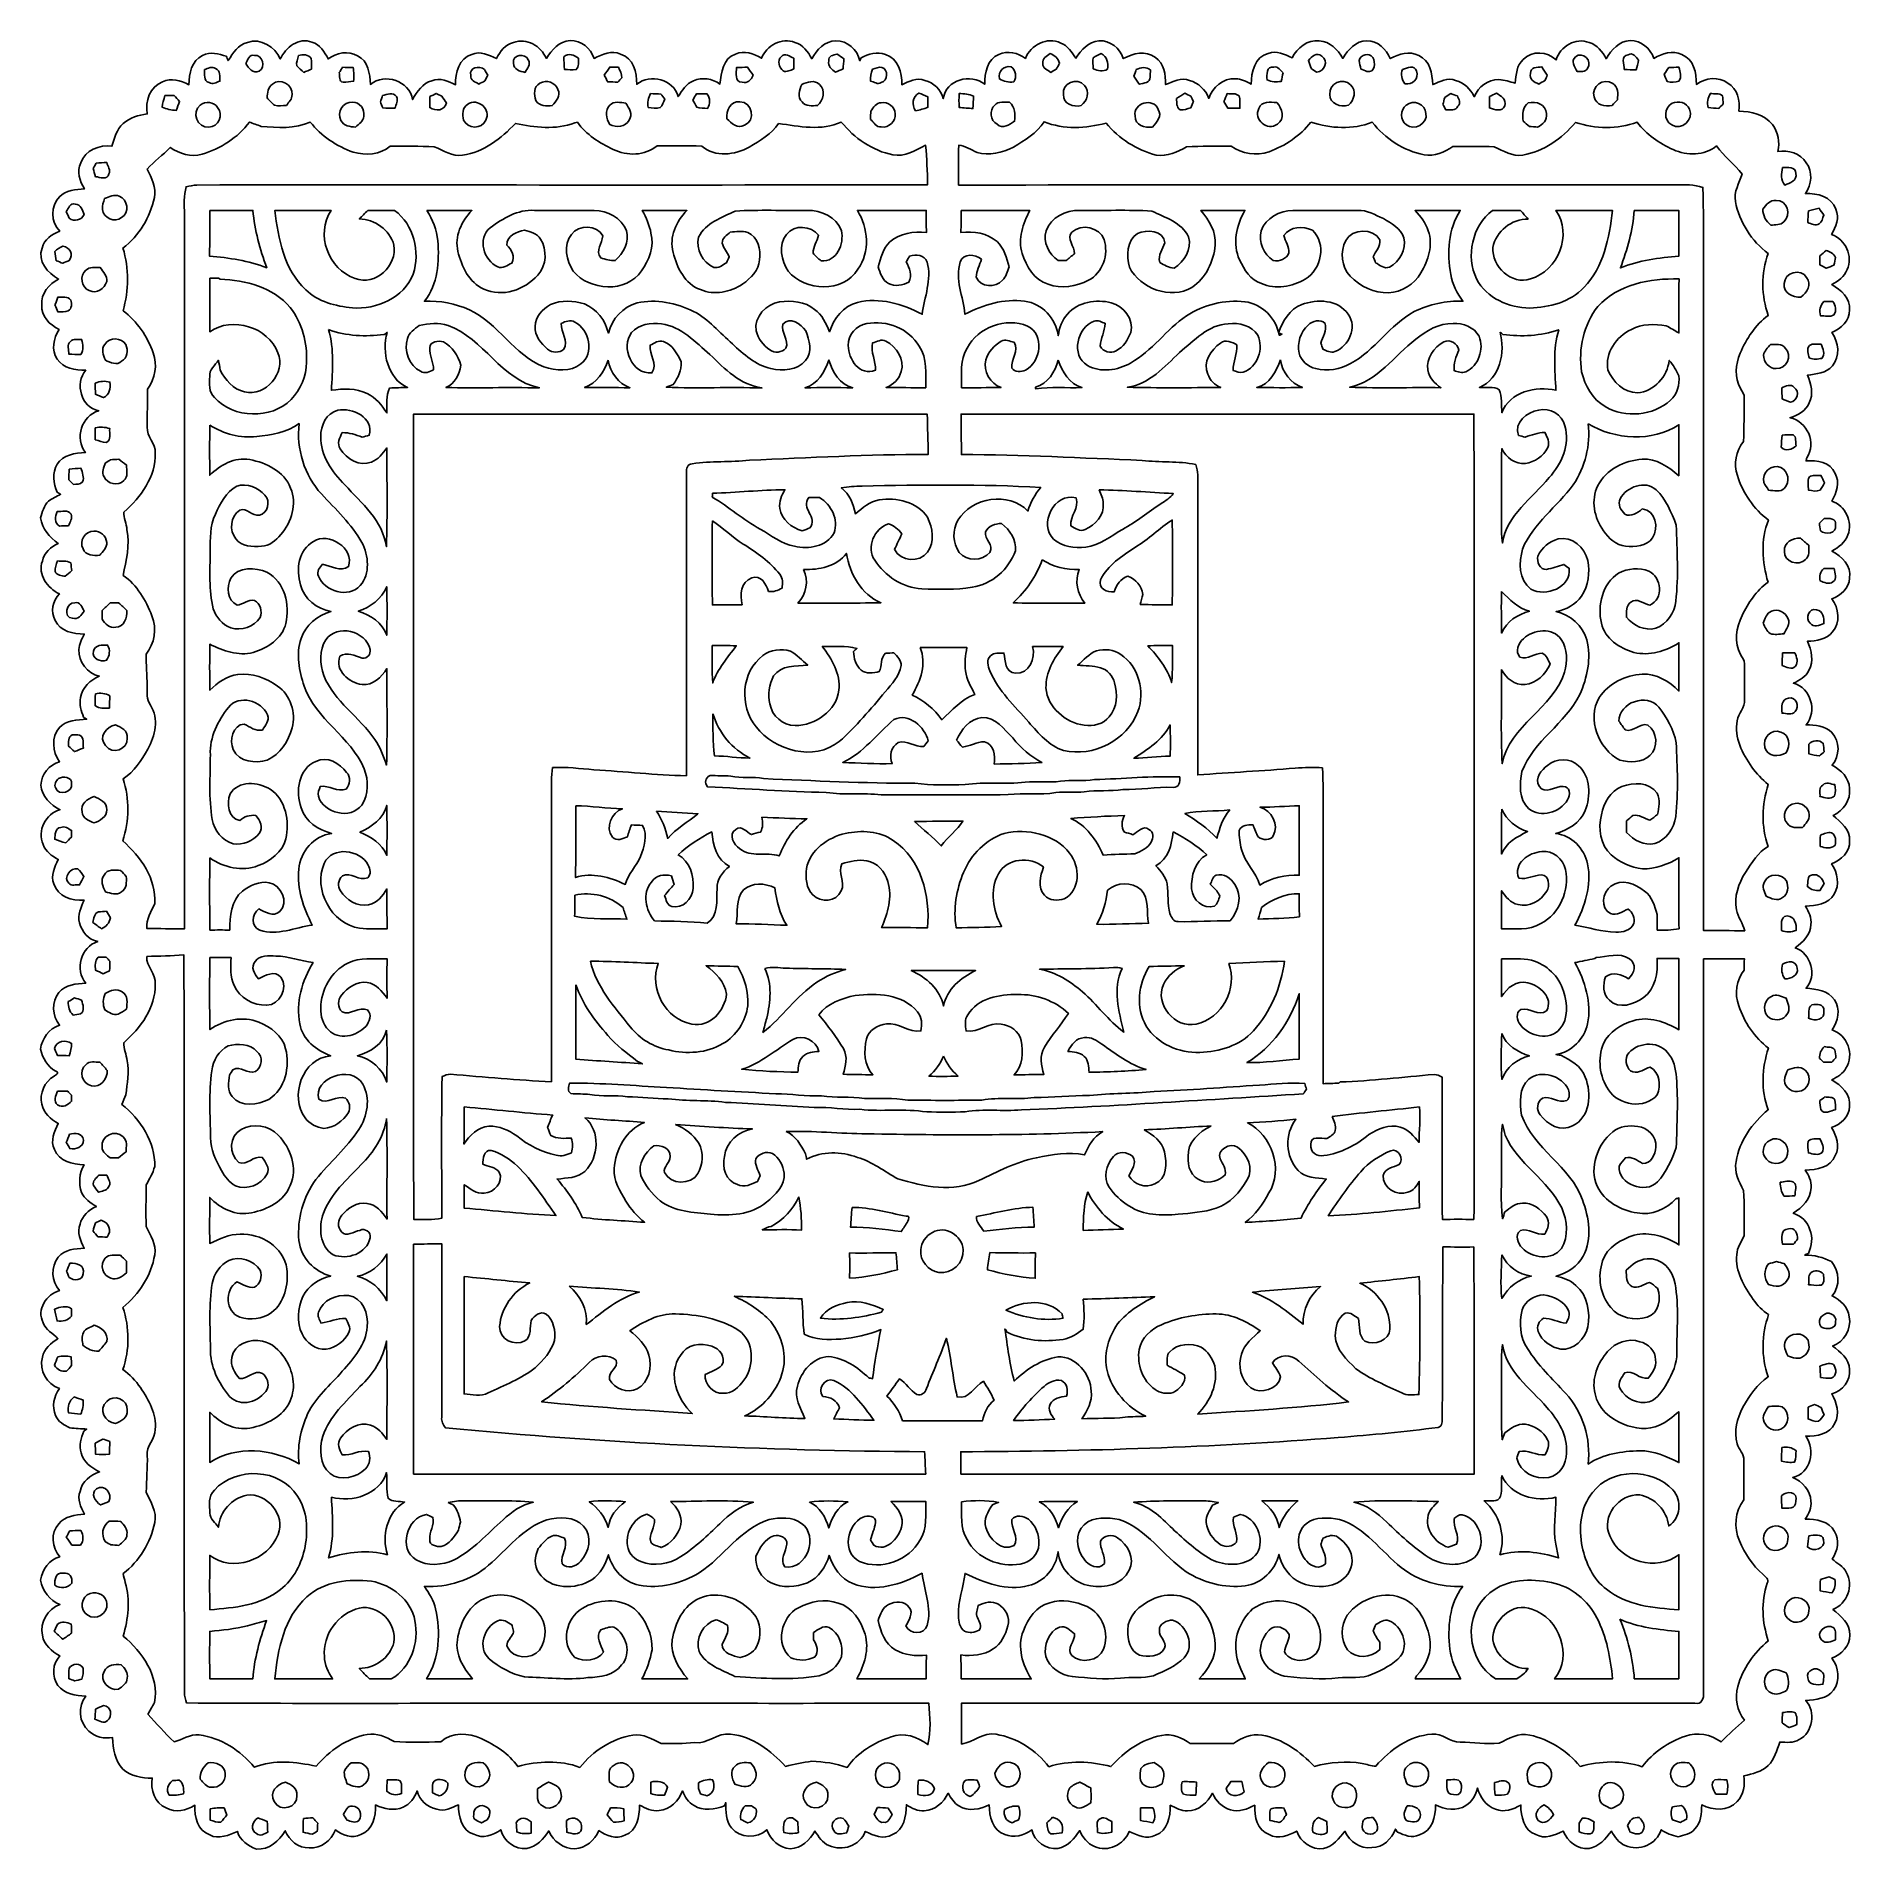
# Model space of a CAD drawing. Header units: centimetres. Extents: x -13.4 to 13.4, y -13.4 to 13.4.
import ezdxf

# ---------------------------------------------------------------- set-up
doc = ezdxf.new("R2010")
doc.units = ezdxf.units.CM
doc.header["$MEASUREMENT"] = 0
doc.layers.add('Camada 1', color=7, linetype='Continuous')

msp = doc.modelspace()

# ---------------------------------------------------------------- linework, layer by layer
at = {"layer": 'Camada 1', "color": 156}
for points, knots in [([(-10.25913, 13.29266), (-10.06404, 13.3611), (-9.85908, 13.22598), (-9.77829, 13.04889), (-9.77829, 13.04889), (-9.69715, 13.21646), (-9.50595, 13.37697), (-9.31086, 13.29477), (-9.31086, 13.29477), (-9.19198, 13.26303), (-9.12706, 13.15049), (-9.07238, 13.04959), (-9.07238, 13.04959), (-8.94855, 13.14097), (-8.77675, 13.17554), (-8.63776, 13.09581), (-8.63776, 13.09581), (-8.48077, 13.02066), (-8.45784, 12.82629), (-8.44832, 12.67248), (-8.44832, 12.67248), (-8.23559, 12.84816), (-7.87435, 12.72751), (-7.82813, 12.44987), (-7.82813, 12.44987), (-7.76145, 12.56523), (-7.68139, 12.69153), (-7.54274, 12.7261), (-7.54274, 12.7261), (-7.4235, 12.77831), (-7.30108, 12.71728), (-7.19278, 12.66789), (-7.19278, 12.66789), (-7.20195, 12.84252), (-7.14021, 13.05912), (-6.95466, 13.11592), (-6.95466, 13.11592), (-6.83083, 13.16919), (-6.70382, 13.10781), (-6.59236, 13.05418), (-6.59236, 13.05418), (-6.53944, 13.15861), (-6.46077, 13.2602), (-6.34118, 13.29019), (-6.34118, 13.29019), (-6.14644, 13.3678), (-5.93443, 13.23622), (-5.85505, 13.05594), (-5.85505, 13.05594), (-5.77532, 13.18048), (-5.66384, 13.31277), (-5.50367, 13.31841), (-5.50367, 13.31841), (-5.34141, 13.3237), (-5.19994, 13.20764), (-5.1509, 13.05665), (-5.1509, 13.05665), (-5.03202, 13.11944), (-4.89267, 13.17801), (-4.76003, 13.11944), (-4.76003, 13.11944), (-4.57129, 13.06512), (-4.51908, 12.8471), (-4.52225, 12.6746), (-4.52225, 12.6746), (-4.32152, 12.83545), (-3.98144, 12.75185), (-3.9123, 12.49362), (-3.9123, 12.49362), (-3.85197, 12.58287), (-3.79095, 12.68377), (-3.68582, 12.72469), (-3.68582, 12.72469), (-3.55847, 12.78431), (-3.40606, 12.75961), (-3.29494, 12.67707), (-3.29494, 12.67707), (-3.28224, 12.84252), (-3.24908, 13.05947), (-3.06634, 13.1198), (-3.06634, 13.1198), (-2.93652, 13.17907), (-2.79576, 13.12757), (-2.68181, 13.05806), (-2.68181, 13.05806), (-2.6102, 13.24609), (-2.38407, 13.37168), (-2.19039, 13.29231), (-2.19039, 13.29231), (-2.07362, 13.25703), (-1.99495, 13.15507), (-1.94239, 13.0503), (-1.94239, 13.0503), (-1.86972, 13.18294), (-1.75048, 13.30924), (-1.58925, 13.317), (-1.58925, 13.317), (-1.41605, 13.31771), (-1.2707, 13.18612), (-1.23155, 13.02103), (-1.23155, 13.02103), (-1.22731, 13.03266), (-1.2192, 13.0556), (-1.21496, 13.06688), (-1.21496, 13.06688), (-1.10384, 13.11804), (-0.97754, 13.1646), (-0.85689, 13.1131), (-0.85689, 13.1131), (-0.66533, 13.06371), (-0.6117, 12.8404), (-0.61489, 12.66754), (-0.61489, 12.66754), (-0.51082, 12.71799), (-0.39193, 12.77831), (-0.27515, 12.7328), (-0.27515, 12.7328), (-0.14498, 12.69929), (-0.0381, 12.59487), (-0.00316, 12.4647), (-0.00316, 12.4647), (0.03632, 12.74162), (0.40393, 12.84181), (0.60888, 12.67495), (0.60888, 12.67495), (0.60501, 12.83934), (0.64416, 13.04854), (0.81738, 13.11521), (0.81738, 13.11521), (0.94684, 13.17837), (1.09573, 13.13532), (1.20755, 13.05701), (1.20755, 13.05701), (1.28834, 13.25174), (1.52788, 13.38157), (1.7279, 13.28349), (1.7279, 13.28349), (1.83479, 13.24786), (1.88877, 13.1445), (1.95121, 13.05947), (1.95121, 13.05947), (2.02917, 13.18118), (2.13606, 13.30359), (2.29093, 13.3163), (2.29093, 13.3163), (2.45674, 13.32723), (2.59997, 13.20729), (2.65041, 13.05454), (2.65041, 13.05454), (2.79471, 13.13144), (2.98131, 13.1773), (3.12349, 13.06971), (3.12349, 13.06971), (3.25332, 12.98186), (3.27518, 12.81535), (3.27483, 12.67106), (3.27483, 12.67106), (3.3849, 12.71516), (3.5066, 12.78113), (3.62654, 12.72893), (3.62654, 12.72893), (3.75954, 12.69576), (3.86396, 12.59381), (3.91159, 12.46645), (3.91159, 12.46645), (3.96487, 12.63156), (4.12537, 12.7649), (4.30354, 12.75749), (4.30354, 12.75749), (4.38855, 12.75961), (4.46369, 12.71375), (4.53707, 12.6767), (4.53707, 12.6767), (4.53531, 12.85451), (4.59034, 13.0824), (4.78895, 13.13074), (4.78895, 13.13074), (4.91243, 13.1773), (5.0292, 13.11275), (5.13927, 13.06442), (5.13927, 13.06442), (5.21545, 13.21258), (5.36539, 13.335), (5.54073, 13.31524), (5.54073, 13.31524), (5.69701, 13.30465), (5.81447, 13.18789), (5.88539, 13.05701), (5.88539, 13.05701), (5.96265, 13.18436), (6.08083, 13.31595), (6.24204, 13.317), (6.24204, 13.317), (6.40291, 13.31877), (6.52744, 13.19424), (6.58777, 13.05489), (6.58777, 13.05489), (6.71617, 13.12086), (6.87, 13.17166), (7.00722, 13.09793), (7.00722, 13.09793), (7.17303, 13.02737), (7.2076, 12.83088), (7.21254, 12.67036), (7.21254, 12.67036), (7.31731, 12.71799), (7.43408, 12.77866), (7.55085, 12.73174), (7.55085, 12.73174), (7.67785, 12.70282), (7.76886, 12.60369), (7.82567, 12.4915), (7.82567, 12.4915), (7.88599, 12.63685), (8.0264, 12.74409), (8.1862, 12.74621), (8.1862, 12.74621), (8.2691, 12.73775), (8.34884, 12.71093), (8.43068, 12.69365), (8.43068, 12.69365), (8.44161, 12.815), (8.44832, 12.95505), (8.54816, 13.04077), (8.54816, 13.04077), (8.67621, 13.17483), (8.90305, 13.16214), (9.03111, 13.03443), (9.03111, 13.03443), (9.08719, 13.23374), (9.3218, 13.37098), (9.519, 13.29019), (9.519, 13.29019), (9.63648, 13.25633), (9.71727, 13.15684), (9.76982, 13.05136), (9.76982, 13.05136), (9.84603, 13.18118), (9.9628, 13.31771), (10.12613, 13.31912), (10.12613, 13.31912), (10.28629, 13.32052), (10.42317, 13.20447), (10.47433, 13.05701), (10.47433, 13.05701), (10.59709, 13.12932), (10.74878, 13.17766), (10.88565, 13.11275), (10.88565, 13.11275), (11.06204, 13.04783), (11.10226, 12.83863), (11.10051, 12.67248), (11.10051, 12.67248), (11.23314, 12.77372), (11.42646, 12.79172), (11.56582, 12.69294), (11.56582, 12.69294), (11.70693, 12.60968), (11.74891, 12.43153), (11.72774, 12.27843), (11.72774, 12.27843), (11.90695, 12.27313), (12.10274, 12.22833), (12.22128, 12.08228), (12.22128, 12.08228), (12.30205, 11.96939), (12.33416, 11.82088), (12.30066, 11.68541), (12.30066, 11.68541), (12.45622, 11.7034), (12.6319, 11.65895), (12.71905, 11.51854), (12.71905, 11.51854), (12.81747, 11.38201), (12.80018, 11.19716), (12.70706, 11.06311), (12.70706, 11.06311), (12.87921, 11.07016), (13.09616, 11.01831), (13.15544, 10.83344), (13.15544, 10.83344), (13.2154, 10.70645), (13.1572, 10.57133), (13.09334, 10.4595), (13.09334, 10.4595), (13.29689, 10.39001), (13.4172, 10.13918), (13.32123, 9.94127), (13.32123, 9.94127), (13.2842, 9.83544), (13.19072, 9.77159), (13.09616, 9.72185), (13.09616, 9.72185), (13.22951, 9.64282), (13.37415, 9.51934), (13.35863, 9.34755), (13.35863, 9.34755), (13.35863, 9.19091), (13.23657, 9.06709), (13.09722, 9.01453), (13.09722, 9.01453), (13.19954, 8.87165), (13.2228, 8.6621), (13.10462, 8.52134), (13.10462, 8.52134), (13.01574, 8.41198), (12.86474, 8.40775), (12.73739, 8.38305), (12.73739, 8.38305), (12.79277, 8.25676), (12.82912, 8.10754), (12.76419, 7.97665), (12.76419, 7.97665), (12.71235, 7.85988), (12.59662, 7.7918), (12.47844, 7.75757), (12.47844, 7.75757), (12.73493, 7.70466), (12.8785, 7.38504), (12.72611, 7.16562), (12.72611, 7.16562), (12.72399, 7.15432), (12.71905, 7.13176), (12.71656, 7.12045), (12.71656, 7.12045), (12.87531, 7.13105), (13.07606, 7.10282), (13.1452, 6.93702), (13.1452, 6.93702), (13.21927, 6.80473), (13.16636, 6.65091), (13.09722, 6.52885), (13.09722, 6.52885), (13.29689, 6.46289), (13.40979, 6.22511), (13.33287, 6.02896), (13.33287, 6.02896), (13.29407, 5.91925), (13.19742, 5.84588), (13.09933, 5.7912), (13.09933, 5.7912), (13.24363, 5.71393), (13.38684, 5.57247), (13.35829, 5.39362), (13.35829, 5.39362), (13.35334, 5.2451), (13.23021, 5.13184), (13.09616, 5.08811), (13.09616, 5.08811), (13.2027, 4.94982), (13.22458, 4.73638), (13.10745, 4.59775), (13.10745, 4.59775), (13.01891, 4.48839), (12.86827, 4.4651), (12.73632, 4.46051), (12.73632, 4.46051), (12.79983, 4.32859), (12.83088, 4.16524), (12.75891, 4.02978), (12.75891, 4.02978), (12.7134, 3.93664), (12.62062, 3.88301), (12.5296, 3.84281), (12.5296, 3.84281), (12.7889, 3.77296), (12.88625, 3.429), (12.71693, 3.22615), (12.71693, 3.22615), (12.84958, 3.22932), (12.99562, 3.20886), (13.09758, 3.11608), (13.09758, 3.11608), (13.22, 2.9852), (13.21469, 2.76789), (13.10145, 2.63277), (13.10145, 2.63277), (13.22951, 2.56187), (13.35546, 2.44722), (13.35758, 2.28988), (13.35758, 2.28988), (13.37944, 2.11912), (13.26585, 1.96108), (13.11451, 1.89335), (13.11451, 1.89335), (13.2267, 1.79528), (13.37274, 1.68521), (13.35863, 1.51729), (13.35863, 1.51729), (13.3664, 1.35431), (13.23516, 1.23296), (13.09404, 1.17756), (13.09404, 1.17756), (13.18153, 1.04739), (13.21822, 0.87066), (13.13039, 0.73096), (13.13039, 0.73096), (13.05136, 0.5775), (12.85768, 0.56727), (12.7074, 0.55209), (12.7074, 0.55209), (12.75927, 0.47201), (12.80337, 0.38135), (12.7889, 0.28256), (12.7889, 0.28256), (12.7896, 0.12982), (12.66718, 0.02504), (12.55713, -0.06032), (12.55713, -0.06032), (12.79172, -0.14252), (12.88379, -0.47166), (12.71656, -0.65722), (12.71656, -0.65722), (12.86615, -0.66886), (13.04854, -0.68862), (13.13638, -0.82797), (13.13638, -0.82797), (13.22599, -0.96448), (13.18965, -1.14406), (13.10111, -1.27175), (13.10111, -1.27175), (13.32759, -1.33879), (13.43306, -1.63759), (13.30501, -1.83444), (13.30501, -1.83444), (13.26337, -1.92122), (13.17518, -1.96427), (13.09511, -2.008), (13.09511, -2.008), (13.23728, -2.08562), (13.37944, -2.22391), (13.35687, -2.40064), (13.35687, -2.40064), (13.35298, -2.55235), (13.22987, -2.66664), (13.09299, -2.7111), (13.09299, -2.7111), (13.16989, -2.83174), (13.2154, -2.98874), (13.14838, -3.1242), (13.14838, -3.1242), (13.08206, -3.29881), (12.8711, -3.33833), (12.70565, -3.33691), (12.70565, -3.33691), (12.75574, -3.41383), (12.79806, -3.50061), (12.79065, -3.5955), (12.79065, -3.5955), (12.78643, -3.76202), (12.66225, -3.8922), (12.52784, -3.97403), (12.52784, -3.97403), (12.77267, -4.04883), (12.86722, -4.34869), (12.75045, -4.56635), (12.75045, -4.56635), (12.73739, -4.57234), (12.71093, -4.58435), (12.69787, -4.59034), (12.69787, -4.59034), (12.83511, -4.59317), (12.96952, -4.62104), (13.09051, -4.68736), (13.09051, -4.68736), (13.20906, -4.83093), (13.22458, -5.04895), (13.0997, -5.1943), (13.0997, -5.1943), (13.22634, -5.25073), (13.33465, -5.35834), (13.35369, -5.5005), (13.35369, -5.5005), (13.38967, -5.68218), (13.27714, -5.86846), (13.10674, -5.93372), (13.10674, -5.93372), (13.22069, -6.01839), (13.3558, -6.12281), (13.35758, -6.27909), (13.35758, -6.27909), (13.37522, -6.44455), (13.25209, -6.59518), (13.09652, -6.63787), (13.09652, -6.63787), (13.16884, -6.76839), (13.22, -6.93137), (13.1399, -7.07143), (13.1399, -7.07143), (13.07146, -7.23582), (12.87039, -7.26298), (12.71305, -7.26086), (12.71305, -7.26086), (12.86157, -7.46548), (12.78678, -7.81402), (12.52007, -7.87047), (12.52007, -7.87047), (12.66084, -7.93009), (12.78466, -8.0585), (12.78819, -8.21867), (12.78819, -8.21867), (12.80266, -8.31603), (12.75608, -8.40493), (12.70599, -8.4843), (12.70599, -8.4843), (12.86403, -8.48535), (13.05418, -8.51358), (13.1378, -8.66705), (13.1378, -8.66705), (13.21717, -8.79581), (13.17907, -8.95419), (13.10216, -9.07379), (13.10216, -9.07379), (13.17059, -9.13765), (13.26902, -9.17539), (13.30924, -9.26782), (13.30924, -9.26782), (13.42707, -9.46431), (13.32123, -9.73384), (13.11205, -9.81709), (13.11205, -9.81709), (13.22846, -9.9127), (13.37556, -10.02488), (13.36111, -10.19457), (13.36111, -10.19457), (13.36745, -10.35685), (13.23833, -10.47962), (13.09722, -10.53535), (13.09722, -10.53535), (13.20411, -10.66694), (13.21859, -10.86626), (13.12262, -11.00807), (13.12262, -11.00807), (13.02773, -11.13508), (12.85875, -11.14989), (12.7134, -11.15976), (12.7134, -11.15976), (12.86369, -11.32699), (12.81818, -11.63284), (12.61463, -11.73692), (12.61463, -11.73692), (12.52926, -11.79089), (12.42518, -11.77642), (12.32992, -11.7743), (12.32992, -11.7743), (12.28514, -11.89426), (12.2562, -12.03006), (12.15636, -12.11896), (12.15636, -12.11896), (12.06005, -12.21034), (11.92742, -12.24526), (11.80041, -12.26889), (11.80041, -12.26889), (11.81452, -12.4026), (11.80641, -12.55289), (11.69987, -12.6499), (11.69987, -12.6499), (11.56687, -12.79771), (11.34463, -12.77972), (11.17952, -12.70105), (11.17952, -12.70105), (11.17389, -12.82276), (11.16894, -12.9607), (11.07827, -13.05382), (11.07827, -13.05382), (11.01794, -13.13039), (10.91706, -13.14309), (10.83027, -13.17096), (10.83027, -13.17096), (10.74208, -13.14979), (10.656, -13.11909), (10.58226, -13.06617), (10.58226, -13.06617), (10.51489, -13.28278), (10.25489, -13.39074), (10.05099, -13.29831), (10.05099, -13.29831), (9.95432, -13.26056), (9.89471, -13.17201), (9.84708, -13.08488), (9.84708, -13.08488), (9.76347, -13.19954), (9.66399, -13.3156), (9.51723, -13.34487), (9.51723, -13.34487), (9.3479, -13.35651), (9.19726, -13.2401), (9.13765, -13.08593), (9.13765, -13.08593), (9.01206, -13.1452), (8.86566, -13.21082), (8.7309, -13.13673), (8.7309, -13.13673), (8.55239, -13.07747), (8.51217, -12.86651), (8.51217, -12.70246), (8.51217, -12.70246), (8.39964, -12.76419), (8.26487, -12.81888), (8.13893, -12.76103), (8.13893, -12.76103), (7.99711, -12.71798), (7.91033, -12.5871), (7.87223, -12.45093), (7.87223, -12.45093), (7.84506, -12.55112), (7.79814, -12.65519), (7.70325, -12.70811), (7.70325, -12.70811), (7.56637, -12.7963), (7.39104, -12.76879), (7.25311, -12.69929), (7.25311, -12.69929), (7.2591, -12.8711), (7.20372, -13.087), (7.01674, -13.14026), (7.01674, -13.14026), (6.90845, -13.20058), (6.7945, -13.14309), (6.69149, -13.10357), (6.69149, -13.10357), (6.68513, -13.09193), (6.67278, -13.06865), (6.66643, -13.05701), (6.66643, -13.05701), (6.604, -13.19988), (6.48158, -13.33287), (6.31331, -13.32934), (6.31331, -13.32934), (6.1415, -13.35369), (5.9884, -13.23903), (5.91855, -13.0891), (5.91855, -13.0891), (5.8293, -13.19142), (5.74321, -13.31524), (5.60069, -13.34276), (5.60069, -13.34276), (5.4289, -13.36886), (5.26486, -13.2461), (5.20876, -13.087), (5.20876, -13.087), (5.08494, -13.15295), (4.93535, -13.21118), (4.8006, -13.1385), (4.8006, -13.1385), (4.62385, -13.0757), (4.58082, -12.87073), (4.58998, -12.70458), (4.58998, -12.70458), (4.4792, -12.75749), (4.35468, -12.8164), (4.23016, -12.7709), (4.23016, -12.7709), (4.10703, -12.73915), (4.01778, -12.63896), (3.96628, -12.52677), (3.96628, -12.52677), (3.8929, -12.66437), (3.76202, -12.78714), (3.59728, -12.78607), (3.59728, -12.78607), (3.50448, -12.79348), (3.42406, -12.74197), (3.34362, -12.70494), (3.34362, -12.70494), (3.34856, -12.87322), (3.30482, -13.08135), (3.12666, -13.14591), (3.12666, -13.14591), (2.99614, -13.21611), (2.85891, -13.14309), (2.7379, -13.09088), (2.7379, -13.09088), (2.66488, -13.28702), (2.42005, -13.40379), (2.22708, -13.311), (2.22708, -13.311), (2.1209, -13.27185), (2.05281, -13.17659), (2.00766, -13.07782), (2.00766, -13.07782), (1.9297, -13.19388), (1.83198, -13.31419), (1.68627, -13.34135), (1.68627, -13.34135), (1.51306, -13.3597), (1.3395, -13.24256), (1.30315, -13.06865), (1.30315, -13.06865), (1.18604, -13.14484), (1.03681, -13.19883), (0.90204, -13.13461), (0.90204, -13.13461), (0.7179, -13.07958), (0.67734, -12.86544), (0.67415, -12.69929), (0.67415, -12.69929), (0.53833, -12.76879), (0.36405, -12.79913), (0.22789, -12.7141), (0.22789, -12.7141), (0.1538, -12.67249), (0.10936, -12.5984), (0.0695, -12.52677), (0.0695, -12.52677), (0.00246, -12.66367), (-0.12452, -12.77902), (-0.28327, -12.78573), (-0.28327, -12.78573), (-0.38028, -12.79735), (-0.46672, -12.74692), (-0.54609, -12.69858), (-0.54609, -12.69858), (-0.55245, -12.86087), (-0.5775, -13.07076), (-0.75247, -13.13814), (-0.75247, -13.13814), (-0.88511, -13.21752), (-1.03046, -13.14944), (-1.15429, -13.09017), (-1.15429, -13.09017), (-1.23084, -13.30466), (-1.49119, -13.38862), (-1.69121, -13.30006), (-1.69121, -13.30006), (-1.7854, -13.25808), (-1.83902, -13.16708), (-1.89618, -13.08664), (-1.89618, -13.08664), (-1.97272, -13.21822), (-2.09727, -13.34065), (-2.25777, -13.34664), (-2.25777, -13.34664), (-2.42111, -13.33887), (-2.54916, -13.21399), (-2.60208, -13.06617), (-2.60208, -13.06617), (-2.74742, -13.19917), (-3.00036, -13.19847), (-3.1242, -13.0376), (-3.1242, -13.0376), (-3.21556, -12.93636), (-3.20604, -12.79313), (-3.20957, -12.66647), (-3.20957, -12.66647), (-3.21451, -12.67777), (-3.22367, -12.7), (-3.22826, -12.71128), (-3.22826, -12.71128), (-3.37007, -12.76809), (-3.54329, -12.79806), (-3.6777, -12.70706), (-3.6777, -12.70706), (-3.76273, -12.6626), (-3.81316, -12.57828), (-3.8481, -12.49257), (-3.8481, -12.49257), (-3.89924, -12.6432), (-4.03224, -12.76597), (-4.19276, -12.78466), (-4.19276, -12.78466), (-4.29789, -12.80018), (-4.39278, -12.74692), (-4.48415, -12.70458), (-4.48415, -12.70458), (-4.47815, -12.87039), (-4.51731, -13.08347), (-4.69652, -13.14414), (-4.69652, -13.14414), (-4.82494, -13.21293), (-4.96992, -13.15507), (-5.08034, -13.07958), (-5.08034, -13.07958), (-5.14032, -13.22563), (-5.27685, -13.33534), (-5.43701, -13.34664), (-5.43701, -13.34664), (-5.60458, -13.34557), (-5.75415, -13.23445), (-5.82083, -13.08347), (-5.82083, -13.08347), (-5.89562, -13.2027), (-5.99863, -13.3163), (-6.14432, -13.34169), (-6.14432, -13.34169), (-6.31789, -13.3625), (-6.48404, -13.2334), (-6.52673, -13.06688), (-6.52673, -13.06688), (-6.64033, -13.14696), (-6.79272, -13.2027), (-6.92538, -13.13285), (-6.92538, -13.13285), (-7.10706, -13.07747), (-7.1501, -12.86544), (-7.15044, -12.69965), (-7.15044, -12.69965), (-7.25204, -12.73774), (-7.36035, -12.80442), (-7.47148, -12.76278), (-7.47148, -12.76278), (-7.60871, -12.73527), (-7.72653, -12.62979), (-7.76076, -12.49291), (-7.76076, -12.49291), (-7.79604, -12.59487), (-7.86411, -12.69047), (-7.96643, -12.73386), (-7.96643, -12.73386), (-8.09801, -12.79207), (-8.24759, -12.76032), (-8.37212, -12.69965), (-8.37212, -12.69965), (-8.36717, -12.86615), (-8.41233, -13.07641), (-8.59155, -13.13568), (-8.59155, -13.13568), (-8.71573, -13.20236), (-8.86213, -13.15049), (-8.96549, -13.069), (-8.96549, -13.069), (-9.02617, -13.22528), (-9.1754, -13.34876), (-9.35037, -13.33041), (-9.35037, -13.33041), (-9.51194, -13.34065), (-9.64564, -13.2228), (-9.70562, -13.08135), (-9.70562, -13.08135), (-9.79663, -13.22951), (-9.94304, -13.36533), (-10.12965, -13.35122), (-10.12965, -13.35122), (-10.25312, -13.30254), (-10.37272, -13.22704), (-10.4087, -13.09017), (-10.4087, -13.09017), (-10.53641, -13.14131), (-10.6814, -13.21647), (-10.81617, -13.14202), (-10.81617, -13.14202), (-10.99608, -13.08028), (-11.04441, -12.87426), (-11.037, -12.70494), (-11.037, -12.70494), (-11.164, -12.77832), (-11.32346, -12.82522), (-11.45998, -12.74514), (-11.45998, -12.74514), (-11.63037, -12.67213), (-11.69352, -12.47634), (-11.66529, -12.30417), (-11.66529, -12.30417), (-11.8184, -12.30488), (-11.98209, -12.27666), (-12.09921, -12.17048), (-12.09921, -12.17048), (-12.21598, -12.04665), (-12.25091, -11.87131), (-12.2502, -11.70622), (-12.2502, -11.70622), (-12.37262, -11.7235), (-12.50915, -11.70552), (-12.5984, -11.61238), (-12.5984, -11.61238), (-12.74938, -11.48644), (-12.76491, -11.2462), (-12.64602, -11.0938), (-12.64602, -11.0938), (-12.79207, -11.08638), (-12.96458, -11.06664), (-13.0556, -10.93645), (-13.0556, -10.93645), (-13.15049, -10.80698), (-13.13744, -10.6179), (-13.02773, -10.50149), (-13.02773, -10.50149), (-13.14344, -10.43305), (-13.26479, -10.34097), (-13.2849, -10.1981), (-13.2849, -10.1981), (-13.33041, -10.00653), (-13.20588, -9.81287), (-13.02702, -9.74514), (-13.02702, -9.74514), (-13.17942, -9.68409), (-13.28455, -9.54475), (-13.31312, -9.38494), (-13.31312, -9.38494), (-13.28737, -9.22619), (-13.18895, -9.08578), (-13.02949, -9.03958), (-13.02949, -9.03958), (-13.14802, -8.90693), (-13.16707, -8.6868), (-13.04219, -8.55239), (-13.04219, -8.55239), (-12.954, -8.43738), (-12.79807, -8.42573), (-12.66542, -8.41233), (-12.66542, -8.41233), (-12.71763, -8.31003), (-12.77796, -8.19185), (-12.72998, -8.07614), (-12.72998, -8.07614), (-12.70105, -7.9315), (-12.57652, -7.83061), (-12.44105, -7.79003), (-12.44105, -7.79003), (-12.55676, -7.72829), (-12.68377, -7.6475), (-12.71199, -7.50887), (-12.71199, -7.50887), (-12.74867, -7.40021), (-12.71305, -7.28909), (-12.67566, -7.18679), (-12.67566, -7.18679), (-12.66401, -7.17973), (-12.64108, -7.16526), (-12.62979, -7.15822), (-12.62979, -7.15822), (-12.7134, -7.15256), (-12.79736, -7.14691), (-12.88097, -7.13987), (-12.88097, -7.13987), (-12.96317, -7.09719), (-13.05595, -7.05026), (-13.08946, -6.95713), (-13.08946, -6.95713), (-13.15261, -6.8259), (-13.11416, -6.6749), (-13.03408, -6.56096), (-13.03408, -6.56096), (-13.21822, -6.49323), (-13.33676, -6.2925), (-13.2842, -6.09881), (-13.2842, -6.09881), (-13.26444, -5.97041), (-13.1579, -5.88997), (-13.05595, -5.82507), (-13.05595, -5.82507), (-13.12721, -5.74533), (-13.23728, -5.6977), (-13.27432, -5.58906), (-13.27432, -5.58906), (-13.3738, -5.39996), (-13.2281, -5.16573), (-13.03337, -5.11598), (-13.03337, -5.11598), (-13.15155, -4.97874), (-13.16531, -4.76462), (-13.0503, -4.62173), (-13.0503, -4.62173), (-12.95929, -4.50885), (-12.80265, -4.49615), (-12.6686, -4.49014), (-12.6686, -4.49014), (-12.71763, -4.38114), (-12.78184, -4.25696), (-12.72998, -4.13666), (-12.72998, -4.13666), (-12.70035, -4.0125), (-12.60369, -3.92394), (-12.48903, -3.87702), (-12.48903, -3.87702), (-12.56982, -3.81811), (-12.6679, -3.76695), (-12.70599, -3.66818), (-12.70599, -3.66818), (-12.75503, -3.53484), (-12.74127, -3.38172), (-12.67001, -3.25931), (-12.67001, -3.25931), (-12.83687, -3.25296), (-13.04183, -3.20922), (-13.10745, -3.03318), (-13.10745, -3.03318), (-13.17096, -2.90335), (-13.10816, -2.76754), (-13.05207, -2.649), (-13.05207, -2.649), (-13.16566, -2.5915), (-13.26727, -2.49555), (-13.2916, -2.36607), (-13.2916, -2.36607), (-13.33217, -2.21156), (-13.25421, -2.03129), (-13.11345, -1.95438), (-13.11345, -1.95438), (-13.09404, -1.93745), (-13.02067, -1.90041), (-13.08629, -1.88066), (-13.08629, -1.88066), (-13.21152, -1.81256), (-13.28278, -1.68839), (-13.31382, -1.55292), (-13.31382, -1.55292), (-13.28737, -1.39312), (-13.19, -1.25377), (-13.03125, -1.20261), (-13.03125, -1.20261), (-13.13885, -1.06574), (-13.15543, -0.85653), (-13.04183, -0.71861), (-13.04183, -0.71861), (-12.94765, -0.60218), (-12.78536, -0.58844), (-12.64637, -0.58313), (-12.64637, -0.58313), (-12.81041, -0.38135), (-12.71763, -0.04833), (-12.46857, 0.03315), (-12.46857, 0.03315), (-12.60722, 0.05644), (-12.70458, 0.1785), (-12.73598, 0.30973), (-12.73598, 0.30973), (-12.77584, 0.42474), (-12.71129, 0.53833), (-12.67106, 0.64311), (-12.67106, 0.64311), (-12.8471, 0.6283), (-13.05912, 0.69603), (-13.11521, 0.88194), (-13.11521, 0.88194), (-13.16778, 1.00576), (-13.10216, 1.131), (-13.05207, 1.24319), (-13.05207, 1.24319), (-13.14379, 1.29504), (-13.23833, 1.3589), (-13.27291, 1.46402), (-13.27291, 1.46402), (-13.36674, 1.66334), (-13.23586, 1.92229), (-13.02526, 1.97731), (-13.02526, 1.97731), (-13.16566, 2.04927), (-13.29408, 2.17416), (-13.30713, 2.33927), (-13.30713, 2.33927), (-13.30113, 2.50048), (-13.18436, 2.63913), (-13.03125, 2.68357), (-13.03125, 2.68357), (-13.13885, 2.83033), (-13.15578, 3.04587), (-13.03443, 3.18981), (-13.03443, 3.18981), (-12.93001, 3.29671), (-12.7709, 3.30341), (-12.6312, 3.31082), (-12.6312, 3.31082), (-12.6425, 3.31823), (-12.66578, 3.33304), (-12.67742, 3.34081), (-12.67742, 3.34081), (-12.71164, 3.43252), (-12.7448, 3.5313), (-12.72152, 3.63044), (-12.72152, 3.63044), (-12.69717, 3.77718), (-12.57829, 3.88972), (-12.4467, 3.94723), (-12.4467, 3.94723), (-12.6238, 3.98392), (-12.75503, 4.16065), (-12.74833, 4.33951), (-12.74833, 4.33951), (-12.74197, 4.421), (-12.70176, 4.49474), (-12.66719, 4.56706), (-12.66719, 4.56706), (-12.82594, 4.56881), (-13.02561, 4.6034), (-13.09546, 4.76778), (-13.09546, 4.76778), (-13.16566, 4.89372), (-13.13673, 5.05953), (-13.03478, 5.15972), (-13.03478, 5.15972), (-13.2087, 5.24474), (-13.35933, 5.44405), (-13.28526, 5.64303), (-13.28526, 5.64303), (-13.26091, 5.76757), (-13.16284, 5.8547), (-13.0503, 5.90161), (-13.0503, 5.90161), (-13.17589, 5.99687), (-13.29196, 6.1154), (-13.31242, 6.27909), (-13.31242, 6.27909), (-13.28314, 6.36481), (-13.2655, 6.46253), (-13.19424, 6.52497), (-13.19424, 6.52497), (-13.14097, 6.56872), (-13.07711, 6.59659), (-13.01644, 6.62798), (-13.01644, 6.62798), (-13.02843, 6.63539), (-13.05277, 6.65056), (-13.06477, 6.65797), (-13.06477, 6.65797), (-13.12545, 6.78673), (-13.14731, 6.94477), (-13.06617, 7.07036), (-13.06617, 7.07036), (-12.98257, 7.21395), (-12.79983, 7.23477), (-12.65026, 7.24393), (-12.65026, 7.24393), (-12.81429, 7.45208), (-12.70705, 7.78474), (-12.45411, 7.86129), (-12.45411, 7.86129), (-12.71728, 7.90609), (-12.80759, 8.26346), (-12.64637, 8.45855), (-12.64637, 8.45855), (-12.79842, 8.45784), (-12.97587, 8.48324), (-13.06688, 8.62083), (-13.06688, 8.62083), (-13.16037, 8.75523), (-13.12015, 8.9288), (-13.03867, 9.05756), (-13.03867, 9.05756), (-13.17695, 9.12741), (-13.3036, 9.25336), (-13.29443, 9.42057), (-13.29443, 9.42057), (-13.30748, 9.59097), (-13.18683, 9.72678), (-13.04643, 9.80298), (-13.04643, 9.80298), (-13.20729, 9.88553), (-13.36004, 10.07004), (-13.28913, 10.25948), (-13.28913, 10.25948), (-13.25845, 10.38789), (-13.14344, 10.46339), (-13.02808, 10.5089), (-13.02808, 10.5089), (-13.1646, 10.64365), (-13.1646, 10.87966), (-13.03301, 11.01689), (-13.03301, 11.01689), (-12.93636, 11.11144), (-12.79277, 11.12379), (-12.66472, 11.13049), (-12.66472, 11.13049), (-12.73457, 11.24549), (-12.78325, 11.38872), (-12.71869, 11.51748), (-12.71869, 11.51748), (-12.65554, 11.70446), (-12.44388, 11.78701), (-12.25973, 11.76019), (-12.25973, 11.76019), (-12.22657, 11.88014), (-12.18882, 12.00643), (-12.09604, 12.09498), (-12.09604, 12.09498), (-11.99515, 12.17859), (-11.86779, 12.2241), (-11.73868, 12.23785), (-11.73868, 12.23785), (-11.77042, 12.42165), (-11.70587, 12.64496), (-11.51255, 12.70846), (-11.51255, 12.70846), (-11.38484, 12.77725), (-11.24479, 12.72716), (-11.1252, 12.66789), (-11.1252, 12.66789), (-11.11955, 12.827), (-11.09027, 13.02985), (-10.92235, 13.09758), (-10.92235, 13.09758), (-10.81087, 13.15966), (-10.68598, 13.12545), (-10.5738, 13.08699), (-10.5738, 13.08699), (-10.56675, 13.07112), (-10.55299, 13.03972), (-10.54629, 13.02384), (-10.54629, 13.02384), (-10.47361, 13.13321), (-10.39812, 13.26126), (-10.25913, 13.29266)], [0, 0, 0, 0, 0.00334448, 0.00334448, 0.00334448, 0.00334448, 0.00668896, 0.00668896, 0.00668896, 0.00668896, 0.01003344, 0.01003344, 0.01003344, 0.01003344, 0.01337793, 0.01337793, 0.01337793, 0.01337793, 0.01672241, 0.01672241, 0.01672241, 0.01672241, 0.02006689, 0.02006689, 0.02006689, 0.02006689, 0.02341137, 0.02341137, 0.02341137, 0.02341137, 0.02675585, 0.02675585, 0.02675585, 0.02675585, 0.03010033, 0.03010033, 0.03010033, 0.03010033, 0.03344482, 0.03344482, 0.03344482, 0.03344482, 0.0367893, 0.0367893, 0.0367893, 0.0367893, 0.04013378, 0.04013378, 0.04013378, 0.04013378, 0.04347826, 0.04347826, 0.04347826, 0.04347826, 0.04682274, 0.04682274, 0.04682274, 0.04682274, 0.05016722, 0.05016722, 0.05016722, 0.05016722, 0.05351171, 0.05351171, 0.05351171, 0.05351171, 0.05685619, 0.05685619, 0.05685619, 0.05685619, 0.06020067, 0.06020067, 0.06020067, 0.06020067, 0.06354515, 0.06354515, 0.06354515, 0.06354515, 0.06688963, 0.06688963, 0.06688963, 0.06688963, 0.07023411, 0.07023411, 0.07023411, 0.07023411, 0.0735786, 0.0735786, 0.0735786, 0.0735786, 0.07692308, 0.07692308, 0.07692308, 0.07692308, 0.08026756, 0.08026756, 0.08026756, 0.08026756, 0.08361204, 0.08361204, 0.08361204, 0.08361204, 0.08695652, 0.08695652, 0.08695652, 0.08695652, 0.090301, 0.090301, 0.090301, 0.090301, 0.09364548, 0.09364548, 0.09364548, 0.09364548, 0.09698997, 0.09698997, 0.09698997, 0.09698997, 0.10033445, 0.10033445, 0.10033445, 0.10033445, 0.10367893, 0.10367893, 0.10367893, 0.10367893, 0.10702341, 0.10702341, 0.10702341, 0.10702341, 0.11036789, 0.11036789, 0.11036789, 0.11036789, 0.11371237, 0.11371237, 0.11371237, 0.11371237, 0.11705686, 0.11705686, 0.11705686, 0.11705686, 0.12040134, 0.12040134, 0.12040134, 0.12040134, 0.12374582, 0.12374582, 0.12374582, 0.12374582, 0.1270903, 0.1270903, 0.1270903, 0.1270903, 0.13043478, 0.13043478, 0.13043478, 0.13043478, 0.13377926, 0.13377926, 0.13377926, 0.13377926, 0.13712375, 0.13712375, 0.13712375, 0.13712375, 0.14046823, 0.14046823, 0.14046823, 0.14046823, 0.14381271, 0.14381271, 0.14381271, 0.14381271, 0.14715719, 0.14715719, 0.14715719, 0.14715719, 0.15050167, 0.15050167, 0.15050167, 0.15050167, 0.15384615, 0.15384615, 0.15384615, 0.15384615, 0.15719064, 0.15719064, 0.15719064, 0.15719064, 0.16053512, 0.16053512, 0.16053512, 0.16053512, 0.1638796, 0.1638796, 0.1638796, 0.1638796, 0.16722408, 0.16722408, 0.16722408, 0.16722408, 0.17056856, 0.17056856, 0.17056856, 0.17056856, 0.17391304, 0.17391304, 0.17391304, 0.17391304, 0.17725753, 0.17725753, 0.17725753, 0.17725753, 0.18060201, 0.18060201, 0.18060201, 0.18060201, 0.18394649, 0.18394649, 0.18394649, 0.18394649, 0.18729097, 0.18729097, 0.18729097, 0.18729097, 0.19063545, 0.19063545, 0.19063545, 0.19063545, 0.19397993, 0.19397993, 0.19397993, 0.19397993, 0.19732441, 0.19732441, 0.19732441, 0.19732441, 0.2006689, 0.2006689, 0.2006689, 0.2006689, 0.20401338, 0.20401338, 0.20401338, 0.20401338, 0.20735786, 0.20735786, 0.20735786, 0.20735786, 0.21070234, 0.21070234, 0.21070234, 0.21070234, 0.21404682, 0.21404682, 0.21404682, 0.21404682, 0.2173913, 0.2173913, 0.2173913, 0.2173913, 0.22073579, 0.22073579, 0.22073579, 0.22073579, 0.22408027, 0.22408027, 0.22408027, 0.22408027, 0.22742475, 0.22742475, 0.22742475, 0.22742475, 0.23076923, 0.23076923, 0.23076923, 0.23076923, 0.23411371, 0.23411371, 0.23411371, 0.23411371, 0.23745819, 0.23745819, 0.23745819, 0.23745819, 0.24080268, 0.24080268, 0.24080268, 0.24080268, 0.24414716, 0.24414716, 0.24414716, 0.24414716, 0.24749164, 0.24749164, 0.24749164, 0.24749164, 0.25083612, 0.25083612, 0.25083612, 0.25083612, 0.2541806, 0.2541806, 0.2541806, 0.2541806, 0.25752508, 0.25752508, 0.25752508, 0.25752508, 0.26086957, 0.26086957, 0.26086957, 0.26086957, 0.26421405, 0.26421405, 0.26421405, 0.26421405, 0.26755853, 0.26755853, 0.26755853, 0.26755853, 0.27090301, 0.27090301, 0.27090301, 0.27090301, 0.27424749, 0.27424749, 0.27424749, 0.27424749, 0.27759197, 0.27759197, 0.27759197, 0.27759197, 0.28093645, 0.28093645, 0.28093645, 0.28093645, 0.28428094, 0.28428094, 0.28428094, 0.28428094, 0.28762542, 0.28762542, 0.28762542, 0.28762542, 0.2909699, 0.2909699, 0.2909699, 0.2909699, 0.29431438, 0.29431438, 0.29431438, 0.29431438, 0.29765886, 0.29765886, 0.29765886, 0.29765886, 0.30100334, 0.30100334, 0.30100334, 0.30100334, 0.30434783, 0.30434783, 0.30434783, 0.30434783, 0.30769231, 0.30769231, 0.30769231, 0.30769231, 0.31103679, 0.31103679, 0.31103679, 0.31103679, 0.31438127, 0.31438127, 0.31438127, 0.31438127, 0.31772575, 0.31772575, 0.31772575, 0.31772575, 0.32107023, 0.32107023, 0.32107023, 0.32107023, 0.32441472, 0.32441472, 0.32441472, 0.32441472, 0.3277592, 0.3277592, 0.3277592, 0.3277592, 0.33110368, 0.33110368, 0.33110368, 0.33110368, 0.33444816, 0.33444816, 0.33444816, 0.33444816, 0.33779264, 0.33779264, 0.33779264, 0.33779264, 0.34113712, 0.34113712, 0.34113712, 0.34113712, 0.34448161, 0.34448161, 0.34448161, 0.34448161, 0.34782609, 0.34782609, 0.34782609, 0.34782609, 0.35117057, 0.35117057, 0.35117057, 0.35117057, 0.35451505, 0.35451505, 0.35451505, 0.35451505, 0.35785953, 0.35785953, 0.35785953, 0.35785953, 0.36120401, 0.36120401, 0.36120401, 0.36120401, 0.36454849, 0.36454849, 0.36454849, 0.36454849, 0.36789298, 0.36789298, 0.36789298, 0.36789298, 0.37123746, 0.37123746, 0.37123746, 0.37123746, 0.37458194, 0.37458194, 0.37458194, 0.37458194, 0.37792642, 0.37792642, 0.37792642, 0.37792642, 0.3812709, 0.3812709, 0.3812709, 0.3812709, 0.38461538, 0.38461538, 0.38461538, 0.38461538, 0.38795987, 0.38795987, 0.38795987, 0.38795987, 0.39130435, 0.39130435, 0.39130435, 0.39130435, 0.39464883, 0.39464883, 0.39464883, 0.39464883, 0.39799331, 0.39799331, 0.39799331, 0.39799331, 0.40133779, 0.40133779, 0.40133779, 0.40133779, 0.40468227, 0.40468227, 0.40468227, 0.40468227, 0.40802676, 0.40802676, 0.40802676, 0.40802676, 0.41137124, 0.41137124, 0.41137124, 0.41137124, 0.41471572, 0.41471572, 0.41471572, 0.41471572, 0.4180602, 0.4180602, 0.4180602, 0.4180602, 0.42140468, 0.42140468, 0.42140468, 0.42140468, 0.42474916, 0.42474916, 0.42474916, 0.42474916, 0.42809365, 0.42809365, 0.42809365, 0.42809365, 0.43143813, 0.43143813, 0.43143813, 0.43143813, 0.43478261, 0.43478261, 0.43478261, 0.43478261, 0.43812709, 0.43812709, 0.43812709, 0.43812709, 0.44147157, 0.44147157, 0.44147157, 0.44147157, 0.44481605, 0.44481605, 0.44481605, 0.44481605, 0.44816054, 0.44816054, 0.44816054, 0.44816054, 0.45150502, 0.45150502, 0.45150502, 0.45150502, 0.4548495, 0.4548495, 0.4548495, 0.4548495, 0.45819398, 0.45819398, 0.45819398, 0.45819398, 0.46153846, 0.46153846, 0.46153846, 0.46153846, 0.46488294, 0.46488294, 0.46488294, 0.46488294, 0.46822742, 0.46822742, 0.46822742, 0.46822742, 0.47157191, 0.47157191, 0.47157191, 0.47157191, 0.47491639, 0.47491639, 0.47491639, 0.47491639, 0.47826087, 0.47826087, 0.47826087, 0.47826087, 0.48160535, 0.48160535, 0.48160535, 0.48160535, 0.48494983, 0.48494983, 0.48494983, 0.48494983, 0.48829431, 0.48829431, 0.48829431, 0.48829431, 0.4916388, 0.4916388, 0.4916388, 0.4916388, 0.49498328, 0.49498328, 0.49498328, 0.49498328, 0.49832776, 0.49832776, 0.49832776, 0.49832776, 0.50167224, 0.50167224, 0.50167224, 0.50167224, 0.50501672, 0.50501672, 0.50501672, 0.50501672, 0.5083612, 0.5083612, 0.5083612, 0.5083612, 0.51170569, 0.51170569, 0.51170569, 0.51170569, 0.51505017, 0.51505017, 0.51505017, 0.51505017, 0.51839465, 0.51839465, 0.51839465, 0.51839465, 0.52173913, 0.52173913, 0.52173913, 0.52173913, 0.52508361, 0.52508361, 0.52508361, 0.52508361, 0.52842809, 0.52842809, 0.52842809, 0.52842809, 0.53177258, 0.53177258, 0.53177258, 0.53177258, 0.53511706, 0.53511706, 0.53511706, 0.53511706, 0.53846154, 0.53846154, 0.53846154, 0.53846154, 0.54180602, 0.54180602, 0.54180602, 0.54180602, 0.5451505, 0.5451505, 0.5451505, 0.5451505, 0.54849498, 0.54849498, 0.54849498, 0.54849498, 0.55183946, 0.55183946, 0.55183946, 0.55183946, 0.55518395, 0.55518395, 0.55518395, 0.55518395, 0.55852843, 0.55852843, 0.55852843, 0.55852843, 0.56187291, 0.56187291, 0.56187291, 0.56187291, 0.56521739, 0.56521739, 0.56521739, 0.56521739, 0.56856187, 0.56856187, 0.56856187, 0.56856187, 0.57190635, 0.57190635, 0.57190635, 0.57190635, 0.57525084, 0.57525084, 0.57525084, 0.57525084, 0.57859532, 0.57859532, 0.57859532, 0.57859532, 0.5819398, 0.5819398, 0.5819398, 0.5819398, 0.58528428, 0.58528428, 0.58528428, 0.58528428, 0.58862876, 0.58862876, 0.58862876, 0.58862876, 0.59197324, 0.59197324, 0.59197324, 0.59197324, 0.59531773, 0.59531773, 0.59531773, 0.59531773, 0.59866221, 0.59866221, 0.59866221, 0.59866221, 0.60200669, 0.60200669, 0.60200669, 0.60200669, 0.60535117, 0.60535117, 0.60535117, 0.60535117, 0.60869565, 0.60869565, 0.60869565, 0.60869565, 0.61204013, 0.61204013, 0.61204013, 0.61204013, 0.61538462, 0.61538462, 0.61538462, 0.61538462, 0.6187291, 0.6187291, 0.6187291, 0.6187291, 0.62207358, 0.62207358, 0.62207358, 0.62207358, 0.62541806, 0.62541806, 0.62541806, 0.62541806, 0.62876254, 0.62876254, 0.62876254, 0.62876254, 0.63210702, 0.63210702, 0.63210702, 0.63210702, 0.63545151, 0.63545151, 0.63545151, 0.63545151, 0.63879599, 0.63879599, 0.63879599, 0.63879599, 0.64214047, 0.64214047, 0.64214047, 0.64214047, 0.64548495, 0.64548495, 0.64548495, 0.64548495, 0.64882943, 0.64882943, 0.64882943, 0.64882943, 0.65217391, 0.65217391, 0.65217391, 0.65217391, 0.65551839, 0.65551839, 0.65551839, 0.65551839, 0.65886288, 0.65886288, 0.65886288, 0.65886288, 0.66220736, 0.66220736, 0.66220736, 0.66220736, 0.66555184, 0.66555184, 0.66555184, 0.66555184, 0.66889632, 0.66889632, 0.66889632, 0.66889632, 0.6722408, 0.6722408, 0.6722408, 0.6722408, 0.67558528, 0.67558528, 0.67558528, 0.67558528, 0.67892977, 0.67892977, 0.67892977, 0.67892977, 0.68227425, 0.68227425, 0.68227425, 0.68227425, 0.68561873, 0.68561873, 0.68561873, 0.68561873, 0.68896321, 0.68896321, 0.68896321, 0.68896321, 0.69230769, 0.69230769, 0.69230769, 0.69230769, 0.69565217, 0.69565217, 0.69565217, 0.69565217, 0.69899666, 0.69899666, 0.69899666, 0.69899666, 0.70234114, 0.70234114, 0.70234114, 0.70234114, 0.70568562, 0.70568562, 0.70568562, 0.70568562, 0.7090301, 0.7090301, 0.7090301, 0.7090301, 0.71237458, 0.71237458, 0.71237458, 0.71237458, 0.71571906, 0.71571906, 0.71571906, 0.71571906, 0.71906355, 0.71906355, 0.71906355, 0.71906355, 0.72240803, 0.72240803, 0.72240803, 0.72240803, 0.72575251, 0.72575251, 0.72575251, 0.72575251, 0.72909699, 0.72909699, 0.72909699, 0.72909699, 0.73244147, 0.73244147, 0.73244147, 0.73244147, 0.73578595, 0.73578595, 0.73578595, 0.73578595, 0.73913043, 0.73913043, 0.73913043, 0.73913043, 0.74247492, 0.74247492, 0.74247492, 0.74247492, 0.7458194, 0.7458194, 0.7458194, 0.7458194, 0.74916388, 0.74916388, 0.74916388, 0.74916388, 0.75250836, 0.75250836, 0.75250836, 0.75250836, 0.75585284, 0.75585284, 0.75585284, 0.75585284, 0.75919732, 0.75919732, 0.75919732, 0.75919732, 0.76254181, 0.76254181, 0.76254181, 0.76254181, 0.76588629, 0.76588629, 0.76588629, 0.76588629, 0.76923077, 0.76923077, 0.76923077, 0.76923077, 0.77257525, 0.77257525, 0.77257525, 0.77257525, 0.77591973, 0.77591973, 0.77591973, 0.77591973, 0.77926421, 0.77926421, 0.77926421, 0.77926421, 0.7826087, 0.7826087, 0.7826087, 0.7826087, 0.78595318, 0.78595318, 0.78595318, 0.78595318, 0.78929766, 0.78929766, 0.78929766, 0.78929766, 0.79264214, 0.79264214, 0.79264214, 0.79264214, 0.79598662, 0.79598662, 0.79598662, 0.79598662, 0.7993311, 0.7993311, 0.7993311, 0.7993311, 0.80267559, 0.80267559, 0.80267559, 0.80267559, 0.80602007, 0.80602007, 0.80602007, 0.80602007, 0.80936455, 0.80936455, 0.80936455, 0.80936455, 0.81270903, 0.81270903, 0.81270903, 0.81270903, 0.81605351, 0.81605351, 0.81605351, 0.81605351, 0.81939799, 0.81939799, 0.81939799, 0.81939799, 0.82274247, 0.82274247, 0.82274247, 0.82274247, 0.82608696, 0.82608696, 0.82608696, 0.82608696, 0.82943144, 0.82943144, 0.82943144, 0.82943144, 0.83277592, 0.83277592, 0.83277592, 0.83277592, 0.8361204, 0.8361204, 0.8361204, 0.8361204, 0.83946488, 0.83946488, 0.83946488, 0.83946488, 0.84280936, 0.84280936, 0.84280936, 0.84280936, 0.84615385, 0.84615385, 0.84615385, 0.84615385, 0.84949833, 0.84949833, 0.84949833, 0.84949833, 0.85284281, 0.85284281, 0.85284281, 0.85284281, 0.85618729, 0.85618729, 0.85618729, 0.85618729, 0.85953177, 0.85953177, 0.85953177, 0.85953177, 0.86287625, 0.86287625, 0.86287625, 0.86287625, 0.86622074, 0.86622074, 0.86622074, 0.86622074, 0.86956522, 0.86956522, 0.86956522, 0.86956522, 0.8729097, 0.8729097, 0.8729097, 0.8729097, 0.87625418, 0.87625418, 0.87625418, 0.87625418, 0.87959866, 0.87959866, 0.87959866, 0.87959866, 0.88294314, 0.88294314, 0.88294314, 0.88294314, 0.88628763, 0.88628763, 0.88628763, 0.88628763, 0.88963211, 0.88963211, 0.88963211, 0.88963211, 0.89297659, 0.89297659, 0.89297659, 0.89297659, 0.89632107, 0.89632107, 0.89632107, 0.89632107, 0.89966555, 0.89966555, 0.89966555, 0.89966555, 0.90301003, 0.90301003, 0.90301003, 0.90301003, 0.90635452, 0.90635452, 0.90635452, 0.90635452, 0.909699, 0.909699, 0.909699, 0.909699, 0.91304348, 0.91304348, 0.91304348, 0.91304348, 0.91638796, 0.91638796, 0.91638796, 0.91638796, 0.91973244, 0.91973244, 0.91973244, 0.91973244, 0.92307692, 0.92307692, 0.92307692, 0.92307692, 0.9264214, 0.9264214, 0.9264214, 0.9264214, 0.92976589, 0.92976589, 0.92976589, 0.92976589, 0.93311037, 0.93311037, 0.93311037, 0.93311037, 0.93645485, 0.93645485, 0.93645485, 0.93645485, 0.93979933, 0.93979933, 0.93979933, 0.93979933, 0.94314381, 0.94314381, 0.94314381, 0.94314381, 0.94648829, 0.94648829, 0.94648829, 0.94648829, 0.94983278, 0.94983278, 0.94983278, 0.94983278, 0.95317726, 0.95317726, 0.95317726, 0.95317726, 0.95652174, 0.95652174, 0.95652174, 0.95652174, 0.95986622, 0.95986622, 0.95986622, 0.95986622, 0.9632107, 0.9632107, 0.9632107, 0.9632107, 0.96655518, 0.96655518, 0.96655518, 0.96655518, 0.96989967, 0.96989967, 0.96989967, 0.96989967, 0.97324415, 0.97324415, 0.97324415, 0.97324415, 0.97658863, 0.97658863, 0.97658863, 0.97658863, 0.97993311, 0.97993311, 0.97993311, 0.97993311, 0.98327759, 0.98327759, 0.98327759, 0.98327759, 0.98662207, 0.98662207, 0.98662207, 0.98662207, 0.98996656, 0.98996656, 0.98996656, 0.98996656, 0.99331104, 0.99331104, 0.99331104, 0.99331104, 1, 1, 1, 1]), ([(-6.33906, 12.98539), (-6.33906, 12.98539), (-6.33906, 12.98539), (-6.33906, 12.98539), (-6.33906, 12.98539), (-6.34223, 12.89084), (-6.24099, 12.86721), (-6.16832, 12.84922), (-6.16832, 12.84922), (-6.14221, 12.90708), (-6.07764, 12.96882), (-6.12174, 13.03478), (-6.12174, 13.03478), (-6.15879, 13.1459), (-6.37117, 13.11239), (-6.33906, 12.98539)], [0, 0, 0, 0, 0.2, 0.2, 0.2, 0.2, 0.4, 0.4, 0.4, 0.4, 0.6, 0.6, 0.6, 0.6, 1, 1, 1, 1]), ([(-5.59822, 13.08064), (-5.59822, 13.08064), (-5.59822, 13.08064), (-5.59822, 13.08064), (-5.59822, 13.08064), (-5.59576, 13.01855), (-5.59257, 12.95646), (-5.58835, 12.89402), (-5.58835, 12.89402), (-5.53084, 12.89084), (-5.47263, 12.88344), (-5.41479, 12.89261), (-5.41479, 12.89261), (-5.36892, 12.93671), (-5.38692, 13.00373), (-5.37951, 13.05983), (-5.37951, 13.05983), (-5.44829, 13.10852), (-5.52484, 13.13814), (-5.59822, 13.08064)], [0, 0, 0, 0, 0.16666667, 0.16666667, 0.16666667, 0.16666667, 0.33333333, 0.33333333, 0.33333333, 0.33333333, 0.5, 0.5, 0.5, 0.5, 0.66666667, 0.66666667, 0.66666667, 0.66666667, 1, 1, 1, 1]), ([(-2.39182, 13.08135), (-2.39182, 13.08135), (-2.39182, 13.08135), (-2.39182, 13.08135), (-2.39182, 13.08135), (-2.45991, 13.02384), (-2.42076, 12.92154), (-2.36466, 12.87073), (-2.36466, 12.87073), (-2.30964, 12.84922), (-2.25707, 12.88202), (-2.20732, 12.90108), (-2.20732, 12.90108), (-2.20802, 12.95364), (-2.20839, 13.0062), (-2.20873, 13.05877), (-2.20873, 13.05877), (-2.26165, 13.08347), (-2.34385, 13.14379), (-2.39182, 13.08135)], [0, 0, 0, 0, 0.16666667, 0.16666667, 0.16666667, 0.16666667, 0.33333333, 0.33333333, 0.33333333, 0.33333333, 0.5, 0.5, 0.5, 0.5, 0.66666667, 0.66666667, 0.66666667, 0.66666667, 1, 1, 1, 1]), ([(5.37951, 13.02737), (5.37951, 13.02737), (5.37951, 13.02737), (5.37951, 13.02737), (5.37951, 13.02737), (5.39433, 12.9868), (5.40948, 12.94588), (5.4243, 12.90496), (5.4243, 12.90496), (5.44442, 12.8919), (5.48393, 12.86509), (5.50367, 12.85169), (5.50367, 12.85169), (5.62186, 12.86686), (5.68113, 13.01891), (5.57635, 13.09052), (5.57635, 13.09052), (5.50157, 13.15543), (5.43065, 13.08064), (5.37951, 13.02737)], [0, 0, 0, 0, 0.16666667, 0.16666667, 0.16666667, 0.16666667, 0.33333333, 0.33333333, 0.33333333, 0.33333333, 0.5, 0.5, 0.5, 0.5, 0.66666667, 0.66666667, 0.66666667, 0.66666667, 1, 1, 1, 1]), ([(6.12668, 13.02349), (6.12668, 13.02349), (6.12668, 13.02349), (6.12668, 13.02349), (6.12668, 13.02349), (6.13375, 12.98186), (6.14291, 12.94024), (6.15421, 12.89931), (6.15421, 12.89931), (6.17643, 12.89084), (6.22123, 12.87321), (6.24346, 12.86439), (6.24346, 12.86439), (6.36235, 12.83545), (6.37363, 13.00373), (6.32848, 13.06971), (6.32848, 13.06971), (6.27027, 13.14908), (6.15032, 13.11275), (6.12668, 13.02349)], [0, 0, 0, 0, 0.16666667, 0.16666667, 0.16666667, 0.16666667, 0.33333333, 0.33333333, 0.33333333, 0.33333333, 0.5, 0.5, 0.5, 0.5, 0.66666667, 0.66666667, 0.66666667, 0.66666667, 1, 1, 1, 1]), ([(9.31827, 13.07958), (9.31827, 13.07958), (9.31827, 13.07958), (9.31827, 13.07958), (9.31827, 13.07958), (9.24382, 13.02419), (9.30804, 12.92647), (9.34049, 12.86403), (9.34049, 12.86403), (9.39517, 12.86298), (9.46326, 12.84816), (9.49254, 12.9099), (9.49254, 12.9099), (9.58003, 13.01396), (9.42162, 13.17025), (9.31827, 13.07958)], [0, 0, 0, 0, 0.2, 0.2, 0.2, 0.2, 0.4, 0.4, 0.4, 0.4, 0.6, 0.6, 0.6, 0.6, 1, 1, 1, 1]), ([(10.03757, 12.89296), (10.03757, 12.89296), (10.03757, 12.89296), (10.03757, 12.89296), (10.03757, 12.89296), (10.09543, 12.89014), (10.1533, 12.88837), (10.2115, 12.88661), (10.2115, 12.88661), (10.2309, 12.93318), (10.24149, 12.98151), (10.24431, 13.03125), (10.24431, 13.03125), (10.20833, 13.07923), (10.16141, 13.14943), (10.09261, 13.11133), (10.09261, 13.11133), (9.98466, 13.09687), (10.03087, 12.96493), (10.03757, 12.89296)], [0, 0, 0, 0, 0.16666667, 0.16666667, 0.16666667, 0.16666667, 0.33333333, 0.33333333, 0.33333333, 0.33333333, 0.5, 0.5, 0.5, 0.5, 0.66666667, 0.66666667, 0.66666667, 0.66666667, 1, 1, 1, 1]), ([(-10.89519, 12.8912), (-10.89519, 12.8912), (-10.89519, 12.8912), (-10.89519, 12.8912), (-10.89519, 12.8912), (-10.88848, 12.82488), (-10.91458, 12.72187), (-10.82674, 12.70105), (-10.82674, 12.70105), (-10.77488, 12.66648), (-10.71809, 12.70493), (-10.66799, 12.72046), (-10.66799, 12.72046), (-10.6694, 12.78536), (-10.656, 12.87744), (-10.73185, 12.90637), (-10.73185, 12.90637), (-10.78406, 12.948), (-10.84298, 12.90848), (-10.89519, 12.8912)], [0, 0, 0, 0, 0.16666667, 0.16666667, 0.16666667, 0.16666667, 0.33333333, 0.33333333, 0.33333333, 0.33333333, 0.5, 0.5, 0.5, 0.5, 0.66666667, 0.66666667, 0.66666667, 0.66666667, 1, 1, 1, 1]), ([(-10.28665, 12.97904), (-10.28665, 12.97904), (-10.28665, 12.97904), (-10.28665, 12.97904), (-10.28665, 12.97904), (-10.24043, 12.91766), (-10.18152, 12.81994), (-10.0905, 12.87004), (-10.0905, 12.87004), (-9.97937, 12.92436), (-10.04322, 13.11557), (-10.15894, 13.10004), (-10.15894, 13.10004), (-10.23972, 13.12156), (-10.2556, 13.02737), (-10.28665, 12.97904)], [0, 0, 0, 0, 0.2, 0.2, 0.2, 0.2, 0.4, 0.4, 0.4, 0.4, 0.6, 0.6, 0.6, 0.6, 1, 1, 1, 1]), ([(-9.50948, 13.09758), (-9.50948, 13.09758), (-9.50948, 13.09758), (-9.50948, 13.09758), (-9.50948, 13.09758), (-9.52111, 13.04783), (-9.54581, 12.99774), (-9.53346, 12.94553), (-9.53346, 12.94553), (-9.50172, 12.91096), (-9.46502, 12.88132), (-9.42904, 12.85063), (-9.42904, 12.85063), (-9.40117, 12.86262), (-9.34543, 12.88626), (-9.31757, 12.8979), (-9.31757, 12.8979), (-9.31721, 12.94977), (-9.31545, 13.00198), (-9.32109, 13.05348), (-9.32109, 13.05348), (-9.36377, 13.12015), (-9.44209, 13.11486), (-9.50948, 13.09758)], [0, 0, 0, 0, 0.14285714, 0.14285714, 0.14285714, 0.14285714, 0.28571429, 0.28571429, 0.28571429, 0.28571429, 0.42857143, 0.42857143, 0.42857143, 0.42857143, 0.57142857, 0.57142857, 0.57142857, 0.57142857, 0.71428571, 0.71428571, 0.71428571, 0.71428571, 1, 1, 1, 1]), ([(-8.90799, 12.84781), (-8.90799, 12.84781), (-8.90799, 12.84781), (-8.90799, 12.84781), (-8.90799, 12.84781), (-8.89317, 12.80442), (-8.92209, 12.70811), (-8.85154, 12.70776), (-8.85154, 12.70776), (-8.80004, 12.70141), (-8.74853, 12.71375), (-8.69773, 12.7194), (-8.69773, 12.7194), (-8.69103, 12.78678), (-8.69244, 12.85451), (-8.70302, 12.92119), (-8.70302, 12.92119), (-8.75523, 12.92295), (-8.80744, 12.92436), (-8.85965, 12.92577), (-8.85965, 12.92577), (-8.87165, 12.90637), (-8.89599, 12.86721), (-8.90799, 12.84781)], [0, 0, 0, 0, 0.14285714, 0.14285714, 0.14285714, 0.14285714, 0.28571429, 0.28571429, 0.28571429, 0.28571429, 0.42857143, 0.42857143, 0.42857143, 0.42857143, 0.57142857, 0.57142857, 0.57142857, 0.57142857, 0.71428571, 0.71428571, 0.71428571, 0.71428571, 1, 1, 1, 1]), ([(-6.96982, 12.80653), (-6.96982, 12.80653), (-6.96982, 12.80653), (-6.96982, 12.80653), (-6.96982, 12.80653), (-6.98394, 12.72857), (-6.89856, 12.71129), (-6.84883, 12.67882), (-6.84883, 12.67882), (-6.8273, 12.68976), (-6.78427, 12.71235), (-6.76275, 12.72327), (-6.76275, 12.72327), (-6.75181, 12.74409), (-6.72994, 12.78607), (-6.719, 12.80689), (-6.719, 12.80689), (-6.73099, 12.8284), (-6.75498, 12.87144), (-6.76697, 12.89261), (-6.76697, 12.89261), (-6.84354, 12.95118), (-6.99698, 12.92859), (-6.96982, 12.80653)], [0, 0, 0, 0, 0.14285714, 0.14285714, 0.14285714, 0.14285714, 0.28571429, 0.28571429, 0.28571429, 0.28571429, 0.42857143, 0.42857143, 0.42857143, 0.42857143, 0.57142857, 0.57142857, 0.57142857, 0.57142857, 0.71428571, 0.71428571, 0.71428571, 0.71428571, 1, 1, 1, 1]), ([(-5.00027, 12.8083), (-5.00027, 12.8083), (-5.00027, 12.8083), (-5.00027, 12.8083), (-5.00027, 12.8083), (-4.98756, 12.78361), (-4.96252, 12.73421), (-4.94982, 12.70952), (-4.94982, 12.70952), (-4.90044, 12.70881), (-4.85069, 12.70811), (-4.80094, 12.70811), (-4.80094, 12.70811), (-4.78649, 12.72327), (-4.75721, 12.75432), (-4.74239, 12.76984), (-4.74239, 12.76984), (-4.74732, 12.82594), (-4.76532, 12.8785), (-4.79354, 12.92683), (-4.79354, 12.92683), (-4.82528, 12.92683), (-4.88879, 12.92718), (-4.92054, 12.92754), (-4.92054, 12.92754), (-4.94736, 12.88803), (-4.97416, 12.84816), (-5.00027, 12.8083)], [0, 0, 0, 0, 0.125, 0.125, 0.125, 0.125, 0.25, 0.25, 0.25, 0.25, 0.375, 0.375, 0.375, 0.375, 0.5, 0.5, 0.5, 0.5, 0.625, 0.625, 0.625, 0.625, 0.75, 0.75, 0.75, 0.75, 1, 1, 1, 1]), ([(-2.96721, 12.7074), (-2.96721, 12.7074), (-2.96721, 12.7074), (-2.96721, 12.7074), (-2.96721, 12.7074), (-2.88571, 12.68412), (-2.83632, 12.7381), (-2.80704, 12.80724), (-2.80704, 12.80724), (-2.83457, 12.84639), (-2.86137, 12.88591), (-2.88854, 12.92506), (-2.88854, 12.92506), (-2.94252, 12.92472), (-2.99614, 12.92436), (-3.05011, 12.92365), (-3.05011, 12.92365), (-3.05047, 12.84639), (-3.08785, 12.70528), (-2.96721, 12.7074)], [0, 0, 0, 0, 0.16666667, 0.16666667, 0.16666667, 0.16666667, 0.33333333, 0.33333333, 0.33333333, 0.33333333, 0.5, 0.5, 0.5, 0.5, 0.66666667, 0.66666667, 0.66666667, 0.66666667, 1, 1, 1, 1]), ([(-1.68945, 13.01855), (-1.68945, 13.01855), (-1.68945, 13.01855), (-1.68945, 13.01855), (-1.68945, 13.01855), (-1.71026, 12.93988), (-1.64818, 12.8919), (-1.59137, 12.8538), (-1.59137, 12.8538), (-1.56386, 12.86544), (-1.50883, 12.88873), (-1.48132, 12.90037), (-1.48132, 12.90037), (-1.47601, 12.95082), (-1.47143, 13.00127), (-1.46685, 13.05171), (-1.46685, 13.05171), (-1.50142, 13.07465), (-1.53528, 13.09793), (-1.56915, 13.12121), (-1.56915, 13.12121), (-1.62172, 13.10075), (-1.70673, 13.09828), (-1.68945, 13.01855)], [0, 0, 0, 0, 0.14285714, 0.14285714, 0.14285714, 0.14285714, 0.28571429, 0.28571429, 0.28571429, 0.28571429, 0.42857143, 0.42857143, 0.42857143, 0.42857143, 0.57142857, 0.57142857, 0.57142857, 0.57142857, 0.71428571, 0.71428571, 0.71428571, 0.71428571, 1, 1, 1, 1]), ([(-1.04563, 12.89755), (-1.04563, 12.89755), (-1.04563, 12.89755), (-1.04563, 12.89755), (-1.04563, 12.89755), (-1.06644, 12.84111), (-1.07702, 12.78184), (-1.07772, 12.72151), (-1.07772, 12.72151), (-1.02622, 12.71198), (-0.96943, 12.66436), (-0.91827, 12.69929), (-0.91827, 12.69929), (-0.82091, 12.72504), (-0.80362, 12.89685), (-0.91086, 12.92048), (-0.91086, 12.92048), (-0.95673, 12.93777), (-1.00188, 12.90672), (-1.04563, 12.89755)], [0, 0, 0, 0, 0.16666667, 0.16666667, 0.16666667, 0.16666667, 0.33333333, 0.33333333, 0.33333333, 0.33333333, 0.5, 0.5, 0.5, 0.5, 0.66666667, 0.66666667, 0.66666667, 0.66666667, 1, 1, 1, 1]), ([(0.82444, 12.75468), (0.82444, 12.75468), (0.82444, 12.75468), (0.82444, 12.75468), (0.82444, 12.75468), (0.88864, 12.71551), (0.96131, 12.70212), (1.03611, 12.70881), (1.03611, 12.70881), (1.08549, 12.78995), (1.06785, 12.87356), (0.99659, 12.93354), (0.99659, 12.93354), (0.88299, 12.94941), (0.80539, 12.86756), (0.82444, 12.75468)], [0, 0, 0, 0, 0.2, 0.2, 0.2, 0.2, 0.4, 0.4, 0.4, 0.4, 0.6, 0.6, 0.6, 0.6, 1, 1, 1, 1]), ([(1.46402, 12.98186), (1.46402, 12.98186), (1.46402, 12.98186), (1.46402, 12.98186), (1.46402, 12.98186), (1.45625, 12.91166), (1.5374, 12.88697), (1.58043, 12.84957), (1.58043, 12.84957), (1.60231, 12.86262), (1.64641, 12.88908), (1.66828, 12.90214), (1.66828, 12.90214), (1.67886, 12.92295), (1.70039, 12.96423), (1.71097, 12.98504), (1.71097, 12.98504), (1.69087, 13.0563), (1.63865, 13.1004), (1.57268, 13.12862), (1.57268, 13.12862), (1.52505, 13.09158), (1.4485, 13.0556), (1.46402, 12.98186)], [0, 0, 0, 0, 0.14285714, 0.14285714, 0.14285714, 0.14285714, 0.28571429, 0.28571429, 0.28571429, 0.28571429, 0.42857143, 0.42857143, 0.42857143, 0.42857143, 0.57142857, 0.57142857, 0.57142857, 0.57142857, 0.71428571, 0.71428571, 0.71428571, 0.71428571, 1, 1, 1, 1]), ([(2.20802, 13.06371), (2.20802, 13.06371), (2.20802, 13.06371), (2.20802, 13.06371), (2.20802, 13.06371), (2.19745, 13.01115), (2.2052, 12.95717), (2.20768, 12.90425), (2.20768, 12.90425), (2.27753, 12.87073), (2.3502, 12.85275), (2.41969, 12.89931), (2.41969, 12.89931), (2.43063, 12.99174), (2.41335, 13.08206), (2.32339, 13.12791), (2.32339, 13.12791), (2.28423, 13.10781), (2.24084, 13.09369), (2.20802, 13.06371)], [0, 0, 0, 0, 0.16666667, 0.16666667, 0.16666667, 0.16666667, 0.33333333, 0.33333333, 0.33333333, 0.33333333, 0.5, 0.5, 0.5, 0.5, 0.66666667, 0.66666667, 0.66666667, 0.66666667, 1, 1, 1, 1]), ([(2.84302, 12.89296), (2.84302, 12.89296), (2.84302, 12.89296), (2.84302, 12.89296), (2.84302, 12.89296), (2.8335, 12.86862), (2.81515, 12.81958), (2.80599, 12.79525), (2.80599, 12.79525), (2.83174, 12.75503), (2.85855, 12.71516), (2.88571, 12.67566), (2.88571, 12.67566), (2.91253, 12.682), (2.9665, 12.69471), (2.99332, 12.70105), (2.99332, 12.70105), (3.06916, 12.72962), (3.03954, 12.82206), (3.05399, 12.88415), (3.05399, 12.88415), (2.98874, 12.93529), (2.91324, 12.92612), (2.84302, 12.89296)], [0, 0, 0, 0, 0.14285714, 0.14285714, 0.14285714, 0.14285714, 0.28571429, 0.28571429, 0.28571429, 0.28571429, 0.42857143, 0.42857143, 0.42857143, 0.42857143, 0.57142857, 0.57142857, 0.57142857, 0.57142857, 0.71428571, 0.71428571, 0.71428571, 0.71428571, 1, 1, 1, 1]), ([(4.76956, 12.73986), (4.76956, 12.73986), (4.76956, 12.73986), (4.76956, 12.73986), (4.76956, 12.73986), (4.83622, 12.70987), (4.90819, 12.70564), (4.97981, 12.71693), (4.97981, 12.71693), (4.98863, 12.75961), (4.99779, 12.80194), (5.00698, 12.84464), (5.00698, 12.84464), (4.96427, 12.87603), (4.9343, 12.94482), (4.87045, 12.92718), (4.87045, 12.92718), (4.75791, 12.94765), (4.76708, 12.81182), (4.76956, 12.73986)], [0, 0, 0, 0, 0.16666667, 0.16666667, 0.16666667, 0.16666667, 0.33333333, 0.33333333, 0.33333333, 0.33333333, 0.5, 0.5, 0.5, 0.5, 0.66666667, 0.66666667, 0.66666667, 0.66666667, 1, 1, 1, 1]), ([(6.76839, 12.89508), (6.76839, 12.89508), (6.76839, 12.89508), (6.76839, 12.89508), (6.76839, 12.89508), (6.73099, 12.82029), (6.76063, 12.74657), (6.80295, 12.68165), (6.80295, 12.68165), (6.91479, 12.66154), (7.01462, 12.75926), (6.97194, 12.87144), (6.97194, 12.87144), (6.94336, 12.96493), (6.834, 12.91343), (6.76839, 12.89508)], [0, 0, 0, 0, 0.2, 0.2, 0.2, 0.2, 0.4, 0.4, 0.4, 0.4, 0.6, 0.6, 0.6, 0.6, 1, 1, 1, 1]), ([(8.65575, 12.83616), (8.65575, 12.83616), (8.65575, 12.83616), (8.65575, 12.83616), (8.65575, 12.83616), (8.63177, 12.74867), (8.70761, 12.70458), (8.77639, 12.67847), (8.77639, 12.67847), (8.79934, 12.69118), (8.84519, 12.71658), (8.86777, 12.72928), (8.86777, 12.72928), (8.87623, 12.74903), (8.89246, 12.78854), (8.90057, 12.8083), (8.90057, 12.8083), (8.87448, 12.84922), (8.84802, 12.88979), (8.82227, 12.93071), (8.82227, 12.93071), (8.75805, 12.92472), (8.64481, 12.93106), (8.65575, 12.83616)], [0, 0, 0, 0, 0.14285714, 0.14285714, 0.14285714, 0.14285714, 0.28571429, 0.28571429, 0.28571429, 0.28571429, 0.42857143, 0.42857143, 0.42857143, 0.42857143, 0.57142857, 0.57142857, 0.57142857, 0.57142857, 0.71428571, 0.71428571, 0.71428571, 0.71428571, 1, 1, 1, 1]), ([(10.69269, 12.9226), (10.69269, 12.9226), (10.69269, 12.9226), (10.69269, 12.9226), (10.69269, 12.9226), (10.67011, 12.88944), (10.64789, 12.85662), (10.62567, 12.82347), (10.62567, 12.82347), (10.63907, 12.78678), (10.65247, 12.74973), (10.67152, 12.71481), (10.67152, 12.71481), (10.72727, 12.70316), (10.78759, 12.70105), (10.84262, 12.7208), (10.84262, 12.7208), (10.88884, 12.78466), (10.86061, 12.85769), (10.84155, 12.92542), (10.84155, 12.92542), (10.79146, 12.92472), (10.74208, 12.92401), (10.69269, 12.9226)], [0, 0, 0, 0, 0.14285714, 0.14285714, 0.14285714, 0.14285714, 0.28571429, 0.28571429, 0.28571429, 0.28571429, 0.42857143, 0.42857143, 0.42857143, 0.42857143, 0.57142857, 0.57142857, 0.57142857, 0.57142857, 0.71428571, 0.71428571, 0.71428571, 0.71428571, 1, 1, 1, 1]), ([(-9.89471, 12.67636), (-9.89471, 12.67636), (-9.89471, 12.67636), (-9.89471, 12.67636), (-9.89471, 12.67636), (-9.96208, 12.63332), (-9.96173, 12.54653), (-9.97231, 12.47633), (-9.97231, 12.47633), (-9.93633, 12.43788), (-9.90247, 12.39731), (-9.86084, 12.36486), (-9.86084, 12.36486), (-9.80439, 12.34863), (-9.74442, 12.36132), (-9.68657, 12.36203), (-9.68657, 12.36203), (-9.65376, 12.41248), (-9.59979, 12.45693), (-9.60402, 12.5229), (-9.60402, 12.5229), (-9.58603, 12.66965), (-9.78358, 12.77479), (-9.89471, 12.67636)], [0, 0, 0, 0, 0.14285714, 0.14285714, 0.14285714, 0.14285714, 0.28571429, 0.28571429, 0.28571429, 0.28571429, 0.42857143, 0.42857143, 0.42857143, 0.42857143, 0.57142857, 0.57142857, 0.57142857, 0.57142857, 0.71428571, 0.71428571, 0.71428571, 0.71428571, 1, 1, 1, 1]), ([(-5.95029, 12.68906), (-5.95029, 12.68906), (-5.95029, 12.68906), (-5.95029, 12.68906), (-5.95029, 12.68906), (-6.04237, 12.64319), (-6.04026, 12.51902), (-6.01132, 12.43471), (-6.01132, 12.43471), (-5.95806, 12.34934), (-5.8547, 12.35321), (-5.76686, 12.35957), (-5.76686, 12.35957), (-5.71217, 12.42271), (-5.63774, 12.50703), (-5.68501, 12.59557), (-5.68501, 12.59557), (-5.71746, 12.70141), (-5.85786, 12.74938), (-5.95029, 12.68906)], [0, 0, 0, 0, 0.16666667, 0.16666667, 0.16666667, 0.16666667, 0.33333333, 0.33333333, 0.33333333, 0.33333333, 0.5, 0.5, 0.5, 0.5, 0.66666667, 0.66666667, 0.66666667, 0.66666667, 1, 1, 1, 1]), ([(-2.0902, 12.67318), (-2.0902, 12.67318), (-2.0902, 12.67318), (-2.0902, 12.67318), (-2.0902, 12.67318), (-2.12124, 12.59134), (-2.1583, 12.48444), (-2.08421, 12.41354), (-2.08421, 12.41354), (-2.03022, 12.34016), (-1.93498, 12.36203), (-1.85666, 12.35991), (-1.85666, 12.35991), (-1.76954, 12.43718), (-1.73319, 12.58675), (-1.82986, 12.67142), (-1.82986, 12.67142), (-1.90146, 12.74657), (-2.00907, 12.70705), (-2.0902, 12.67318)], [0, 0, 0, 0, 0.16666667, 0.16666667, 0.16666667, 0.16666667, 0.33333333, 0.33333333, 0.33333333, 0.33333333, 0.5, 0.5, 0.5, 0.5, 0.66666667, 0.66666667, 0.66666667, 0.66666667, 1, 1, 1, 1]), ([(1.77095, 12.52361), (1.77095, 12.52361), (1.77095, 12.52361), (1.77095, 12.52361), (1.77095, 12.52361), (1.75753, 12.38214), (1.91698, 12.33557), (2.02952, 12.35957), (2.02952, 12.35957), (2.11842, 12.43117), (2.16605, 12.56665), (2.07751, 12.65872), (2.07751, 12.65872), (1.9745, 12.78325), (1.73637, 12.69118), (1.77095, 12.52361)], [0, 0, 0, 0, 0.2, 0.2, 0.2, 0.2, 0.4, 0.4, 0.4, 0.4, 0.6, 0.6, 0.6, 0.6, 1, 1, 1, 1]), ([(5.69736, 12.52502), (5.69736, 12.52502), (5.69736, 12.52502), (5.69736, 12.52502), (5.69736, 12.52502), (5.69348, 12.38637), (5.85328, 12.32817), (5.969, 12.36521), (5.969, 12.36521), (6.05542, 12.43824), (6.09599, 12.58393), (5.99968, 12.66613), (5.99968, 12.66613), (5.89455, 12.78431), (5.67055, 12.68306), (5.69736, 12.52502)], [0, 0, 0, 0, 0.2, 0.2, 0.2, 0.2, 0.4, 0.4, 0.4, 0.4, 0.6, 0.6, 0.6, 0.6, 1, 1, 1, 1]), ([(9.59484, 12.48727), (9.59484, 12.48727), (9.59484, 12.48727), (9.59484, 12.48727), (9.59484, 12.48727), (9.61918, 12.36591), (9.75323, 12.34052), (9.85731, 12.36345), (9.85731, 12.36345), (9.88342, 12.39167), (9.90988, 12.41989), (9.93739, 12.4474), (9.93739, 12.4474), (9.94268, 12.53313), (9.95257, 12.6372), (9.86579, 12.688), (9.86579, 12.688), (9.73559, 12.78254), (9.53981, 12.64108), (9.59484, 12.48727)], [0, 0, 0, 0, 0.16666667, 0.16666667, 0.16666667, 0.16666667, 0.33333333, 0.33333333, 0.33333333, 0.33333333, 0.5, 0.5, 0.5, 0.5, 0.66666667, 0.66666667, 0.66666667, 0.66666667, 1, 1, 1, 1]), ([(-11.48009, 12.50738), (-11.48009, 12.50738), (-11.48009, 12.50738), (-11.48009, 12.50738), (-11.48009, 12.50738), (-11.49631, 12.45164), (-11.50972, 12.39519), (-11.52102, 12.33805), (-11.52102, 12.33805), (-11.45469, 12.30911), (-11.38449, 12.29324), (-11.31216, 12.28936), (-11.31216, 12.28936), (-11.29488, 12.33382), (-11.27794, 12.37826), (-11.26137, 12.42306), (-11.26137, 12.42306), (-11.28783, 12.45164), (-11.31428, 12.48021), (-11.34039, 12.50879), (-11.34039, 12.50879), (-11.38696, 12.50844), (-11.43353, 12.50809), (-11.48009, 12.50738)], [0, 0, 0, 0, 0.14285714, 0.14285714, 0.14285714, 0.14285714, 0.28571429, 0.28571429, 0.28571429, 0.28571429, 0.42857143, 0.42857143, 0.42857143, 0.42857143, 0.57142857, 0.57142857, 0.57142857, 0.57142857, 0.71428571, 0.71428571, 0.71428571, 0.71428571, 1, 1, 1, 1]), ([(-10.95763, 12.36521), (-10.95763, 12.36521), (-10.95763, 12.36521), (-10.95763, 12.36521), (-10.95763, 12.36521), (-11.09662, 12.26714), (-10.99925, 12.01913), (-10.83027, 12.04382), (-10.83027, 12.04382), (-10.68951, 12.03571), (-10.60908, 12.2308), (-10.70151, 12.3317), (-10.70151, 12.3317), (-10.75372, 12.41813), (-10.8839, 12.42907), (-10.95763, 12.36521)], [0, 0, 0, 0, 0.2, 0.2, 0.2, 0.2, 0.4, 0.4, 0.4, 0.4, 0.6, 0.6, 0.6, 0.6, 1, 1, 1, 1]), ([(-8.8833, 12.14261), (-8.8833, 12.14261), (-8.8833, 12.14261), (-8.8833, 12.14261), (-8.8833, 12.14261), (-8.84766, 12.05723), (-8.74641, 12.04948), (-8.66668, 12.04241), (-8.66668, 12.04241), (-8.62365, 12.09216), (-8.54604, 12.1285), (-8.54745, 12.20363), (-8.54745, 12.20363), (-8.52557, 12.30347), (-8.60601, 12.41671), (-8.7122, 12.40931), (-8.7122, 12.40931), (-8.84908, 12.42836), (-8.95456, 12.25867), (-8.8833, 12.14261)], [0, 0, 0, 0, 0.16666667, 0.16666667, 0.16666667, 0.16666667, 0.33333333, 0.33333333, 0.33333333, 0.33333333, 0.5, 0.5, 0.5, 0.5, 0.66666667, 0.66666667, 0.66666667, 0.66666667, 1, 1, 1, 1]), ([(-8.27016, 12.50844), (-8.27016, 12.50844), (-8.27016, 12.50844), (-8.27016, 12.50844), (-8.27016, 12.50844), (-8.27792, 12.48515), (-8.2931, 12.43858), (-8.30086, 12.4153), (-8.30086, 12.4153), (-8.29204, 12.39308), (-8.2744, 12.34898), (-8.26558, 12.32675), (-8.26558, 12.32675), (-8.20666, 12.32358), (-8.1474, 12.32182), (-8.08813, 12.32041), (-8.08813, 12.32041), (-8.06873, 12.3758), (-8.03769, 12.43541), (-8.06273, 12.49467), (-8.06273, 12.49467), (-8.11565, 12.56276), (-8.20243, 12.52466), (-8.27016, 12.50844)], [0, 0, 0, 0, 0.14285714, 0.14285714, 0.14285714, 0.14285714, 0.28571429, 0.28571429, 0.28571429, 0.28571429, 0.42857143, 0.42857143, 0.42857143, 0.42857143, 0.57142857, 0.57142857, 0.57142857, 0.57142857, 0.71428571, 0.71428571, 0.71428571, 0.71428571, 1, 1, 1, 1]), ([(-7.57166, 12.49326), (-7.57166, 12.49326), (-7.57166, 12.49326), (-7.57166, 12.49326), (-7.57166, 12.49326), (-7.57237, 12.43965), (-7.57273, 12.38566), (-7.57344, 12.3317), (-7.57344, 12.3317), (-7.48347, 12.27631), (-7.35612, 12.28054), (-7.32895, 12.40084), (-7.32895, 12.40084), (-7.35153, 12.43294), (-7.3741, 12.46504), (-7.39598, 12.4975), (-7.39598, 12.4975), (-7.4168, 12.50809), (-7.45878, 12.52889), (-7.47959, 12.53912), (-7.47959, 12.53912), (-7.50252, 12.52784), (-7.54873, 12.50491), (-7.57166, 12.49326)], [0, 0, 0, 0, 0.14285714, 0.14285714, 0.14285714, 0.14285714, 0.28571429, 0.28571429, 0.28571429, 0.28571429, 0.42857143, 0.42857143, 0.42857143, 0.42857143, 0.57142857, 0.57142857, 0.57142857, 0.57142857, 0.71428571, 0.71428571, 0.71428571, 0.71428571, 1, 1, 1, 1]), ([(-7.01498, 12.37967), (-7.01498, 12.37967), (-7.01498, 12.37967), (-7.01498, 12.37967), (-7.01498, 12.37967), (-7.09436, 12.3324), (-7.09719, 12.22728), (-7.07672, 12.14754), (-7.07672, 12.14754), (-7.02203, 12.01632), (-6.79979, 12.00538), (-6.74899, 12.14543), (-6.74899, 12.14543), (-6.65585, 12.30029), (-6.87175, 12.48375), (-7.01498, 12.37967)], [0, 0, 0, 0, 0.2, 0.2, 0.2, 0.2, 0.4, 0.4, 0.4, 0.4, 0.6, 0.6, 0.6, 0.6, 1, 1, 1, 1]), ([(-4.91949, 12.36591), (-4.91949, 12.36591), (-4.91949, 12.36591), (-4.91949, 12.36591), (-4.91949, 12.36591), (-4.99779, 12.28901), (-4.97204, 12.1673), (-4.92054, 12.08299), (-4.92054, 12.08299), (-4.82282, 12.03818), (-4.68841, 12.03677), (-4.63549, 12.1479), (-4.63549, 12.1479), (-4.57129, 12.2308), (-4.63761, 12.32464), (-4.68347, 12.39731), (-4.68347, 12.39731), (-4.76108, 12.40296), (-4.85916, 12.43259), (-4.91949, 12.36591)], [0, 0, 0, 0, 0.16666667, 0.16666667, 0.16666667, 0.16666667, 0.33333333, 0.33333333, 0.33333333, 0.33333333, 0.5, 0.5, 0.5, 0.5, 0.66666667, 0.66666667, 0.66666667, 0.66666667, 1, 1, 1, 1]), ([(-4.31765, 12.53736), (-4.31765, 12.53736), (-4.31765, 12.53736), (-4.31765, 12.53736), (-4.31765, 12.53736), (-4.35715, 12.47527), (-4.36457, 12.40437), (-4.35397, 12.33275), (-4.35397, 12.33275), (-4.29541, 12.32746), (-4.23509, 12.31229), (-4.17688, 12.33028), (-4.17688, 12.33028), (-4.13948, 12.36203), (-4.13032, 12.41389), (-4.10845, 12.45552), (-4.10845, 12.45552), (-4.12255, 12.47422), (-4.15079, 12.51196), (-4.16489, 12.53101), (-4.16489, 12.53101), (-4.21604, 12.53313), (-4.26685, 12.53525), (-4.31765, 12.53736)], [0, 0, 0, 0, 0.14285714, 0.14285714, 0.14285714, 0.14285714, 0.28571429, 0.28571429, 0.28571429, 0.28571429, 0.42857143, 0.42857143, 0.42857143, 0.42857143, 0.57142857, 0.57142857, 0.57142857, 0.57142857, 0.71428571, 0.71428571, 0.71428571, 0.71428571, 1, 1, 1, 1]), ([(-3.69569, 12.4407), (-3.69569, 12.4407), (-3.69569, 12.4407), (-3.69569, 12.4407), (-3.69569, 12.4407), (-3.67736, 12.40648), (-3.65972, 12.37156), (-3.63784, 12.3391), (-3.63784, 12.3391), (-3.58985, 12.31265), (-3.53024, 12.32569), (-3.47732, 12.32005), (-3.47732, 12.32005), (-3.44204, 12.39026), (-3.43393, 12.47034), (-3.48721, 12.53419), (-3.48721, 12.53419), (-3.53871, 12.53419), (-3.58985, 12.53419), (-3.64101, 12.53455), (-3.64101, 12.53455), (-3.65936, 12.50314), (-3.6777, 12.4721), (-3.69569, 12.4407)], [0, 0, 0, 0, 0.14285714, 0.14285714, 0.14285714, 0.14285714, 0.28571429, 0.28571429, 0.28571429, 0.28571429, 0.42857143, 0.42857143, 0.42857143, 0.42857143, 0.57142857, 0.57142857, 0.57142857, 0.57142857, 0.71428571, 0.71428571, 0.71428571, 0.71428571, 1, 1, 1, 1]), ([(-3.19298, 12.16625), (-3.19298, 12.16625), (-3.19298, 12.16625), (-3.19298, 12.16625), (-3.19298, 12.16625), (-3.12596, 12.09886), (-3.03635, 12.01102), (-2.93475, 12.07099), (-2.93475, 12.07099), (-2.76436, 12.13272), (-2.81586, 12.42447), (-3.00107, 12.41424), (-3.00107, 12.41424), (-3.13867, 12.43329), (-3.21132, 12.28407), (-3.19298, 12.16625)], [0, 0, 0, 0, 0.2, 0.2, 0.2, 0.2, 0.4, 0.4, 0.4, 0.4, 0.6, 0.6, 0.6, 0.6, 1, 1, 1, 1]), ([(-1.07314, 12.27983), (-1.07314, 12.27983), (-1.07314, 12.27983), (-1.07314, 12.27983), (-1.07314, 12.27983), (-1.0735, 12.24915), (-1.07421, 12.18811), (-1.07492, 12.15777), (-1.07492, 12.15777), (-1.02799, 12.11403), (-0.9913, 12.03783), (-0.91687, 12.04488), (-0.91687, 12.04488), (-0.80785, 12.0276), (-0.69603, 12.1299), (-0.71049, 12.24103), (-0.71049, 12.24103), (-0.71508, 12.34193), (-0.81986, 12.42201), (-0.91792, 12.40296), (-0.91792, 12.40296), (-0.99447, 12.40367), (-1.03152, 12.33099), (-1.07314, 12.27983)], [0, 0, 0, 0, 0.14285714, 0.14285714, 0.14285714, 0.14285714, 0.28571429, 0.28571429, 0.28571429, 0.28571429, 0.42857143, 0.42857143, 0.42857143, 0.42857143, 0.57142857, 0.57142857, 0.57142857, 0.57142857, 0.71428571, 0.71428571, 0.71428571, 0.71428571, 1, 1, 1, 1]), ([(-0.41063, 12.28513), (-0.41063, 12.28513), (-0.41063, 12.28513), (-0.41063, 12.28513), (-0.41063, 12.28513), (-0.3496, 12.29642), (-0.28857, 12.31265), (-0.23035, 12.33557), (-0.23035, 12.33557), (-0.23106, 12.38743), (-0.23213, 12.43965), (-0.23283, 12.49186), (-0.23283, 12.49186), (-0.27586, 12.50984), (-0.31891, 12.52819), (-0.36159, 12.54618), (-0.36159, 12.54618), (-0.45861, 12.48833), (-0.47237, 12.37509), (-0.41063, 12.28513)], [0, 0, 0, 0, 0.16666667, 0.16666667, 0.16666667, 0.16666667, 0.33333333, 0.33333333, 0.33333333, 0.33333333, 0.5, 0.5, 0.5, 0.5, 0.66666667, 0.66666667, 0.66666667, 0.66666667, 1, 1, 1, 1]), ([(0.23071, 12.33382), (0.23071, 12.33382), (0.23071, 12.33382), (0.23071, 12.33382), (0.23071, 12.33382), (0.29845, 12.3264), (0.36617, 12.32111), (0.43461, 12.31723), (0.43461, 12.31723), (0.43814, 12.37826), (0.44097, 12.43929), (0.44379, 12.50032), (0.44379, 12.50032), (0.37641, 12.52995), (0.30339, 12.53736), (0.23071, 12.53736), (0.23071, 12.53736), (0.22754, 12.46963), (0.22754, 12.40155), (0.23071, 12.33382)], [0, 0, 0, 0, 0.16666667, 0.16666667, 0.16666667, 0.16666667, 0.33333333, 0.33333333, 0.33333333, 0.33333333, 0.5, 0.5, 0.5, 0.5, 0.66666667, 0.66666667, 0.66666667, 0.66666667, 1, 1, 1, 1]), ([(0.75635, 12.36909), (0.75635, 12.36909), (0.75635, 12.36909), (0.75635, 12.36909), (0.75635, 12.36909), (0.67132, 12.29183), (0.68826, 12.14013), (0.78987, 12.0844), (0.78987, 12.0844), (0.87207, 12.01137), (0.97437, 12.0791), (1.04739, 12.1299), (1.04739, 12.1299), (1.06079, 12.23044), (1.05692, 12.33663), (0.97472, 12.40895), (0.97472, 12.40895), (0.90204, 12.40648), (0.81068, 12.43153), (0.75635, 12.36909)], [0, 0, 0, 0, 0.16666667, 0.16666667, 0.16666667, 0.16666667, 0.33333333, 0.33333333, 0.33333333, 0.33333333, 0.5, 0.5, 0.5, 0.5, 0.66666667, 0.66666667, 0.66666667, 0.66666667, 1, 1, 1, 1]), ([(2.82539, 12.20716), (2.82539, 12.20716), (2.82539, 12.20716), (2.82539, 12.20716), (2.82539, 12.20716), (2.8201, 12.07205), (2.9711, 12.0276), (3.08081, 12.04453), (3.08081, 12.04453), (3.14678, 12.11192), (3.2265, 12.20716), (3.16512, 12.30488), (3.16512, 12.30488), (3.09597, 12.48656), (2.7887, 12.39908), (2.82539, 12.20716)], [0, 0, 0, 0, 0.2, 0.2, 0.2, 0.2, 0.4, 0.4, 0.4, 0.4, 0.6, 0.6, 0.6, 0.6, 1, 1, 1, 1]), ([(3.43534, 12.46363), (3.43534, 12.46363), (3.43534, 12.46363), (3.43534, 12.46363), (3.43534, 12.46363), (3.44311, 12.40507), (3.42793, 12.33205), (3.49074, 12.29854), (3.49074, 12.29854), (3.54507, 12.28619), (3.59657, 12.31265), (3.64701, 12.32958), (3.64701, 12.32958), (3.65653, 12.35215), (3.67558, 12.39696), (3.68511, 12.41954), (3.68511, 12.41954), (3.67524, 12.43929), (3.65548, 12.47916), (3.64559, 12.49891), (3.64559, 12.49891), (3.62444, 12.5102), (3.5814, 12.53243), (3.56022, 12.54337), (3.56022, 12.54337), (3.51825, 12.51691), (3.47698, 12.49009), (3.43534, 12.46363)], [0, 0, 0, 0, 0.125, 0.125, 0.125, 0.125, 0.25, 0.25, 0.25, 0.25, 0.375, 0.375, 0.375, 0.375, 0.5, 0.5, 0.5, 0.5, 0.625, 0.625, 0.625, 0.625, 0.75, 0.75, 0.75, 0.75, 1, 1, 1, 1]), ([(4.13456, 12.41989), (4.13456, 12.41989), (4.13456, 12.41989), (4.13456, 12.41989), (4.13456, 12.41989), (4.14901, 12.3959), (4.17759, 12.34863), (4.19206, 12.32464), (4.19206, 12.32464), (4.25097, 12.32323), (4.31024, 12.32252), (4.36986, 12.32217), (4.36986, 12.32217), (4.36879, 12.38214), (4.37761, 12.44388), (4.35997, 12.50244), (4.35997, 12.50244), (4.312, 12.54794), (4.2418, 12.5296), (4.18287, 12.53842), (4.18287, 12.53842), (4.16665, 12.49891), (4.15042, 12.4594), (4.13456, 12.41989)], [0, 0, 0, 0, 0.14285714, 0.14285714, 0.14285714, 0.14285714, 0.28571429, 0.28571429, 0.28571429, 0.28571429, 0.42857143, 0.42857143, 0.42857143, 0.42857143, 0.57142857, 0.57142857, 0.57142857, 0.57142857, 0.71428571, 0.71428571, 0.71428571, 0.71428571, 1, 1, 1, 1]), ([(4.65067, 12.31829), (4.65067, 12.31829), (4.65067, 12.31829), (4.65067, 12.31829), (4.65067, 12.31829), (4.56282, 12.15918), (4.77943, 11.97222), (4.92195, 12.08792), (4.92195, 12.08792), (5.03977, 12.16448), (4.99533, 12.31935), (4.91313, 12.40472), (4.91313, 12.40472), (4.81929, 12.41495), (4.68948, 12.43047), (4.65067, 12.31829)], [0, 0, 0, 0, 0.2, 0.2, 0.2, 0.2, 0.4, 0.4, 0.4, 0.4, 0.6, 0.6, 0.6, 0.6, 1, 1, 1, 1]), ([(6.82237, 12.36627), (6.82237, 12.36627), (6.82237, 12.36627), (6.82237, 12.36627), (6.82237, 12.36627), (6.73028, 12.29888), (6.72853, 12.14331), (6.82518, 12.07875), (6.82518, 12.07875), (6.93773, 11.97645), (7.14233, 12.09639), (7.11305, 12.24421), (7.11305, 12.24421), (7.10706, 12.38002), (6.9236, 12.45975), (6.82237, 12.36627)], [0, 0, 0, 0, 0.2, 0.2, 0.2, 0.2, 0.4, 0.4, 0.4, 0.4, 0.6, 0.6, 0.6, 0.6, 1, 1, 1, 1]), ([(7.38893, 12.47986), (7.38893, 12.47986), (7.38893, 12.47986), (7.38893, 12.47986), (7.38893, 12.47986), (7.38258, 12.45517), (7.36988, 12.40577), (7.36389, 12.38108), (7.36389, 12.38108), (7.37481, 12.35957), (7.39705, 12.31687), (7.40798, 12.29571), (7.40798, 12.29571), (7.46865, 12.30347), (7.55227, 12.28019), (7.58437, 12.35004), (7.58437, 12.35004), (7.63128, 12.39555), (7.59812, 12.45376), (7.5766, 12.50208), (7.5766, 12.50208), (7.55227, 12.5109), (7.50393, 12.52854), (7.47959, 12.53771), (7.47959, 12.53771), (7.44926, 12.51832), (7.4189, 12.49927), (7.38893, 12.47986)], [0, 0, 0, 0, 0.125, 0.125, 0.125, 0.125, 0.25, 0.25, 0.25, 0.25, 0.375, 0.375, 0.375, 0.375, 0.5, 0.5, 0.5, 0.5, 0.625, 0.625, 0.625, 0.625, 0.75, 0.75, 0.75, 0.75, 1, 1, 1, 1]), ([(8.04862, 12.49257), (8.04862, 12.49257), (8.04862, 12.49257), (8.04862, 12.49257), (8.04862, 12.49257), (8.04791, 12.43753), (8.04827, 12.38214), (8.04932, 12.32711), (8.04932, 12.32711), (8.11988, 12.29818), (8.24089, 12.26219), (8.27546, 12.3592), (8.27546, 12.3592), (8.30509, 12.4527), (8.22042, 12.50491), (8.15092, 12.5416), (8.15092, 12.5416), (8.11671, 12.52502), (8.08284, 12.50879), (8.04862, 12.49257)], [0, 0, 0, 0, 0.16666667, 0.16666667, 0.16666667, 0.16666667, 0.33333333, 0.33333333, 0.33333333, 0.33333333, 0.5, 0.5, 0.5, 0.5, 0.66666667, 0.66666667, 0.66666667, 0.66666667, 1, 1, 1, 1]), ([(8.62188, 12.40225), (8.62188, 12.40225), (8.62188, 12.40225), (8.62188, 12.40225), (8.62188, 12.40225), (8.53722, 12.33592), (8.53369, 12.23044), (8.54709, 12.13237), (8.54709, 12.13237), (8.57708, 12.10627), (8.60777, 12.07981), (8.63847, 12.0537), (8.63847, 12.0537), (8.6681, 12.05089), (8.72808, 12.04559), (8.7577, 12.04277), (8.7577, 12.04277), (8.83425, 12.08369), (8.90763, 12.14543), (8.88858, 12.24315), (8.88858, 12.24315), (8.88717, 12.37896), (8.73441, 12.42765), (8.62188, 12.40225)], [0, 0, 0, 0, 0.14285714, 0.14285714, 0.14285714, 0.14285714, 0.28571429, 0.28571429, 0.28571429, 0.28571429, 0.42857143, 0.42857143, 0.42857143, 0.42857143, 0.57142857, 0.57142857, 0.57142857, 0.57142857, 0.71428571, 0.71428571, 0.71428571, 0.71428571, 1, 1, 1, 1]), ([(10.7442, 12.39625), (10.7442, 12.39625), (10.7442, 12.39625), (10.7442, 12.39625), (10.7442, 12.39625), (10.62496, 12.33099), (10.60872, 12.14225), (10.7375, 12.07698), (10.7375, 12.07698), (10.87366, 11.97786), (11.0751, 12.15954), (10.99609, 12.307), (10.99609, 12.307), (10.9601, 12.4086), (10.83556, 12.434), (10.7442, 12.39625)], [0, 0, 0, 0, 0.2, 0.2, 0.2, 0.2, 0.4, 0.4, 0.4, 0.4, 0.6, 0.6, 0.6, 0.6, 1, 1, 1, 1]), ([(11.27407, 12.32993), (11.27407, 12.32993), (11.27407, 12.32993), (11.27407, 12.32993), (11.27407, 12.32993), (11.32557, 12.32569), (11.37708, 12.32217), (11.42929, 12.319), (11.42929, 12.319), (11.45151, 12.34087), (11.47375, 12.36274), (11.49667, 12.38426), (11.49667, 12.38426), (11.49385, 12.42483), (11.48961, 12.46504), (11.48396, 12.50526), (11.48396, 12.50526), (11.43423, 12.54618), (11.36543, 12.52995), (11.30723, 12.54054), (11.30723, 12.54054), (11.26949, 12.47598), (11.25395, 12.4033), (11.27407, 12.32993)], [0, 0, 0, 0, 0.14285714, 0.14285714, 0.14285714, 0.14285714, 0.28571429, 0.28571429, 0.28571429, 0.28571429, 0.42857143, 0.42857143, 0.42857143, 0.42857143, 0.57142857, 0.57142857, 0.57142857, 0.57142857, 0.71428571, 0.71428571, 0.71428571, 0.71428571, 1, 1, 1, 1]), ([(-5.43665, 12.10627), (-5.43665, 12.10627), (-5.43665, 12.10627), (-5.43665, 12.10627), (-5.43665, 12.10627), (-5.71746, 11.99656), (-6.02543, 12.0396), (-6.31189, 12.0978), (-6.31189, 12.0978), (-6.51898, 11.87414), (-6.77969, 11.67518), (-7.08942, 11.63037), (-7.08942, 11.63037), (-7.24322, 11.6025), (-7.372, 11.70057), (-7.5071, 11.75243), (-7.5071, 11.75243), (-7.72407, 11.76266), (-7.94173, 11.76196), (-8.15869, 11.76372), (-8.15869, 11.76372), (-8.30544, 11.63249), (-8.51923, 11.62367), (-8.7009, 11.67306), (-8.7009, 11.67306), (-8.94715, 11.76055), (-9.17292, 11.91224), (-9.33626, 12.11791), (-9.33626, 12.11791), (-9.56239, 12.01384), (-9.81851, 12.03359), (-10.0598, 12.05406), (-10.0598, 12.05406), (-10.11802, 12.07523), (-10.17587, 12.09604), (-10.23373, 12.11756), (-10.23373, 12.11756), (-10.40341, 11.8879), (-10.65777, 11.7228), (-10.93082, 11.64413), (-10.93082, 11.64413), (-11.09345, 11.59368), (-11.26384, 11.65048), (-11.3993, 11.74255), (-11.3993, 11.74255), (-11.50654, 11.62896), (-11.63637, 11.53936), (-11.74185, 11.42471), (-11.74185, 11.42471), (-11.67729, 11.29382), (-11.59792, 11.15589), (-11.63425, 11.00348), (-11.63425, 11.00348), (-11.69423, 10.71279), (-11.86215, 10.44081), (-12.09709, 10.25913), (-12.09709, 10.25913), (-12.00819, 9.95927), (-12.00996, 9.63541), (-12.09534, 9.33484), (-12.09534, 9.33484), (-11.88755, 9.18139), (-11.73973, 8.95526), (-11.65154, 8.71466), (-11.65154, 8.71466), (-11.58662, 8.53474), (-11.61979, 8.3319), (-11.73514, 8.18056), (-11.73514, 8.18056), (-11.73762, 7.99324), (-11.73797, 7.80625), (-11.73868, 7.61929), (-11.73868, 7.61929), (-11.75419, 7.47713), (-11.61097, 7.37975), (-11.6212, 7.23688), (-11.6212, 7.23688), (-11.61097, 6.89292), (-11.83322, 6.58318), (-12.08263, 6.36622), (-12.08263, 6.36622), (-12.09428, 6.27979), (-12.04242, 6.19337), (-12.03783, 6.10517), (-12.03783, 6.10517), (-11.99091, 5.87903), (-12.05124, 5.65326), (-12.09569, 5.43243), (-12.09569, 5.43243), (-11.88825, 5.29449), (-11.76055, 5.0627), (-11.67024, 4.83658), (-11.67024, 4.83658), (-11.59051, 4.64643), (-11.63355, 4.42982), (-11.75667, 4.26895), (-11.75667, 4.26895), (-11.75914, 4.11514), (-11.73832, 3.96239), (-11.74115, 3.80858), (-11.74115, 3.80858), (-11.73903, 3.71016), (-11.75384, 3.60257), (-11.69105, 3.51825), (-11.69105, 3.51825), (-11.56229, 3.31964), (-11.62367, 3.06458), (-11.73091, 2.8709), (-11.73091, 2.8709), (-11.82616, 2.70686), (-11.93058, 2.53717), (-12.09498, 2.43382), (-12.09498, 2.43382), (-12.00079, 2.13501), (-11.99973, 1.81363), (-12.10098, 1.51623), (-12.10098, 1.51623), (-11.83569, 1.28763), (-11.60603, 0.95673), (-11.62966, 0.59195), (-11.62966, 0.59195), (-11.67482, 0.47166), (-11.7609, 0.3623), (-11.74644, 0.22718), (-11.74644, 0.22718), (-11.56158, 0.2226), (-11.37637, 0.22119), (-11.19116, 0.21872), (-11.19116, 0.21872), (-11.19222, 3.73203), (-11.19116, 7.24534), (-11.19152, 10.75866), (-11.19152, 10.75866), (-11.19152, 10.89377), (-11.20245, 11.03136), (-11.16576, 11.16329), (-11.16576, 11.16329), (-11.1132, 11.17317), (-11.06099, 11.18729), (-11.00701, 11.1894), (-11.00701, 11.1894), (-7.41644, 11.19258), (-3.82588, 11.18446), (-0.23529, 11.19363), (-0.23529, 11.19363), (-0.23741, 11.38766), (-0.24589, 11.58169), (-0.26353, 11.77501), (-0.26353, 11.77501), (-0.41346, 11.70092), (-0.56973, 11.59827), (-0.74577, 11.63461), (-0.74577, 11.63461), (-1.04775, 11.69387), (-1.31375, 11.88226), (-1.50671, 12.11791), (-1.50671, 12.11791), (-1.79951, 11.9835), (-2.1276, 12.05335), (-2.4317, 12.09639), (-2.4317, 12.09639), (-2.53683, 11.94046), (-2.70403, 11.84239), (-2.86278, 11.74891), (-2.86278, 11.74891), (-3.07516, 11.63143), (-3.36656, 11.59368), (-3.5634, 11.76196), (-3.5634, 11.76196), (-3.78283, 11.77325), (-4.00297, 11.76549), (-4.22275, 11.76655), (-4.22275, 11.76655), (-4.40372, 11.61697), (-4.66514, 11.61591), (-4.87045, 11.71398), (-4.87045, 11.71398), (-5.07083, 11.80817), (-5.26732, 11.932), (-5.39679, 12.11544), (-5.39679, 12.11544), (-5.40702, 12.11333), (-5.42678, 12.10874), (-5.43665, 12.10627)], [0, 0, 0, 0, 0.0212766, 0.0212766, 0.0212766, 0.0212766, 0.04255319, 0.04255319, 0.04255319, 0.04255319, 0.06382979, 0.06382979, 0.06382979, 0.06382979, 0.08510638, 0.08510638, 0.08510638, 0.08510638, 0.10638298, 0.10638298, 0.10638298, 0.10638298, 0.12765957, 0.12765957, 0.12765957, 0.12765957, 0.14893617, 0.14893617, 0.14893617, 0.14893617, 0.17021277, 0.17021277, 0.17021277, 0.17021277, 0.19148936, 0.19148936, 0.19148936, 0.19148936, 0.21276596, 0.21276596, 0.21276596, 0.21276596, 0.23404255, 0.23404255, 0.23404255, 0.23404255, 0.25531915, 0.25531915, 0.25531915, 0.25531915, 0.27659574, 0.27659574, 0.27659574, 0.27659574, 0.29787234, 0.29787234, 0.29787234, 0.29787234, 0.31914894, 0.31914894, 0.31914894, 0.31914894, 0.34042553, 0.34042553, 0.34042553, 0.34042553, 0.36170213, 0.36170213, 0.36170213, 0.36170213, 0.38297872, 0.38297872, 0.38297872, 0.38297872, 0.40425532, 0.40425532, 0.40425532, 0.40425532, 0.42553191, 0.42553191, 0.42553191, 0.42553191, 0.44680851, 0.44680851, 0.44680851, 0.44680851, 0.46808511, 0.46808511, 0.46808511, 0.46808511, 0.4893617, 0.4893617, 0.4893617, 0.4893617, 0.5106383, 0.5106383, 0.5106383, 0.5106383, 0.53191489, 0.53191489, 0.53191489, 0.53191489, 0.55319149, 0.55319149, 0.55319149, 0.55319149, 0.57446809, 0.57446809, 0.57446809, 0.57446809, 0.59574468, 0.59574468, 0.59574468, 0.59574468, 0.61702128, 0.61702128, 0.61702128, 0.61702128, 0.63829787, 0.63829787, 0.63829787, 0.63829787, 0.65957447, 0.65957447, 0.65957447, 0.65957447, 0.68085106, 0.68085106, 0.68085106, 0.68085106, 0.70212766, 0.70212766, 0.70212766, 0.70212766, 0.72340426, 0.72340426, 0.72340426, 0.72340426, 0.74468085, 0.74468085, 0.74468085, 0.74468085, 0.76595745, 0.76595745, 0.76595745, 0.76595745, 0.78723404, 0.78723404, 0.78723404, 0.78723404, 0.80851064, 0.80851064, 0.80851064, 0.80851064, 0.82978723, 0.82978723, 0.82978723, 0.82978723, 0.85106383, 0.85106383, 0.85106383, 0.85106383, 0.87234043, 0.87234043, 0.87234043, 0.87234043, 0.89361702, 0.89361702, 0.89361702, 0.89361702, 0.91489362, 0.91489362, 0.91489362, 0.91489362, 0.93617021, 0.93617021, 0.93617021, 0.93617021, 0.95744681, 0.95744681, 0.95744681, 0.95744681, 1, 1, 1, 1]), ([(5.41513, 12.1165), (5.41513, 12.1165), (5.41513, 12.1165), (5.41513, 12.1165), (5.41513, 12.1165), (5.25955, 11.91436), (5.03765, 11.76725), (4.79953, 11.68011), (4.79953, 11.68011), (4.6094, 11.61167), (4.40407, 11.65401), (4.23898, 11.76266), (4.23898, 11.76266), (4.02132, 11.76549), (3.80188, 11.76443), (3.58457, 11.75278), (3.58457, 11.75278), (3.44664, 11.67694), (3.29847, 11.60674), (3.13619, 11.63108), (3.13619, 11.63108), (2.84797, 11.70587), (2.58585, 11.87273), (2.39783, 12.10344), (2.39783, 12.10344), (2.10043, 12.0216), (1.77411, 12.00643), (1.48271, 12.12108), (1.48271, 12.12108), (1.37266, 11.95458), (1.2012, 11.8438), (1.02975, 11.74926), (1.02975, 11.74926), (0.86783, 11.66071), (0.67451, 11.61979), (0.49423, 11.66953), (0.49423, 11.66953), (0.40464, 11.70657), (0.3249, 11.77077), (0.22472, 11.77572), (0.22472, 11.77572), (0.22014, 11.58028), (0.22331, 11.38449), (0.22224, 11.18904), (0.22224, 11.18904), (3.74614, 11.19081), (7.26968, 11.18904), (10.79358, 11.18975), (10.79358, 11.18975), (10.92834, 11.19081), (11.06664, 11.19998), (11.19645, 11.15447), (11.19645, 11.15447), (11.21339, 10.48244), (11.19893, 9.80969), (11.20386, 9.13765), (11.20386, 9.13765), (11.20315, 6.15738), (11.20457, 3.17746), (11.20315, 0.19719), (11.20315, 0.19719), (11.40636, 0.19578), (11.60921, 0.19227), (11.8124, 0.19227), (11.8124, 0.19227), (11.79125, 0.30268), (11.7101, 0.38981), (11.69, 0.49988), (11.69, 0.49988), (11.65224, 0.6932), (11.72209, 0.88971), (11.82299, 1.05233), (11.82299, 1.05233), (11.91436, 1.19627), (12.00925, 1.34691), (12.15989, 1.43544), (12.15989, 1.43544), (12.04877, 1.73002), (12.06746, 2.05317), (12.15918, 2.3495), (12.15918, 2.3495), (12.07135, 2.4278), (11.98316, 2.50684), (11.91894, 2.60631), (11.91894, 2.60631), (11.77995, 2.80246), (11.65224, 3.04095), (11.70269, 3.2893), (11.70269, 3.2893), (11.71928, 3.39901), (11.8191, 3.48226), (11.80923, 3.59728), (11.80923, 3.59728), (11.80853, 3.77506), (11.81169, 3.95286), (11.80816, 4.13032), (11.80816, 4.13032), (11.80889, 4.18146), (11.77079, 4.22027), (11.75208, 4.26473), (11.75208, 4.26473), (11.64731, 4.44217), (11.68717, 4.66514), (11.77288, 4.84152), (11.77288, 4.84152), (11.86638, 5.02742), (11.9835, 5.21017), (12.15636, 5.33188), (12.15636, 5.33188), (12.06887, 5.62892), (12.04419, 5.95488), (12.16201, 6.24769), (12.16201, 6.24769), (11.94576, 6.41139), (11.78312, 6.64774), (11.70374, 6.90633), (11.70374, 6.90633), (11.64695, 7.07531), (11.68152, 7.26756), (11.79617, 7.40445), (11.79617, 7.40445), (11.80287, 7.61824), (11.80465, 7.83201), (11.8057, 8.0458), (11.8057, 8.0458), (11.81099, 8.10048), (11.77712, 8.14492), (11.75278, 8.18973), (11.75278, 8.18973), (11.65577, 8.34566), (11.67765, 8.5471), (11.74537, 8.70973), (11.74537, 8.70973), (11.83781, 8.9228), (11.96764, 9.12777), (12.15918, 9.26465), (12.15918, 9.26465), (12.05759, 9.5578), (12.04877, 9.88589), (12.15955, 10.17799), (12.15955, 10.17799), (11.91436, 10.3632), (11.73232, 10.64224), (11.67694, 10.94563), (11.67694, 10.94563), (11.64342, 11.09027), (11.73726, 11.21656), (11.77254, 11.34779), (11.77254, 11.34779), (11.66176, 11.49984), (11.5083, 11.6145), (11.39613, 11.76513), (11.39613, 11.76513), (11.21903, 11.61626), (10.96081, 11.61979), (10.75831, 11.71116), (10.75831, 11.71116), (10.5558, 11.80641), (10.36072, 11.932), (10.22702, 12.11473), (10.22702, 12.11473), (9.93527, 12.01384), (9.61036, 12.01243), (9.31827, 12.11226), (9.31827, 12.11226), (9.11823, 11.87767), (8.85048, 11.68152), (8.54039, 11.63178), (8.54039, 11.63178), (8.38694, 11.60321), (8.255, 11.69564), (8.12095, 11.75103), (8.12095, 11.75103), (7.9181, 11.76408), (7.71418, 11.75173), (7.51099, 11.75702), (7.51099, 11.75702), (7.38575, 11.67518), (7.23864, 11.6025), (7.08483, 11.63461), (7.08483, 11.63461), (6.78427, 11.69458), (6.50768, 11.87414), (6.32142, 12.1165), (6.32142, 12.1165), (6.03425, 11.99937), (5.70511, 12.02337), (5.41513, 12.1165)], [0, 0, 0, 0, 0.02083333, 0.02083333, 0.02083333, 0.02083333, 0.04166667, 0.04166667, 0.04166667, 0.04166667, 0.0625, 0.0625, 0.0625, 0.0625, 0.08333333, 0.08333333, 0.08333333, 0.08333333, 0.10416667, 0.10416667, 0.10416667, 0.10416667, 0.125, 0.125, 0.125, 0.125, 0.14583333, 0.14583333, 0.14583333, 0.14583333, 0.16666667, 0.16666667, 0.16666667, 0.16666667, 0.1875, 0.1875, 0.1875, 0.1875, 0.20833333, 0.20833333, 0.20833333, 0.20833333, 0.22916667, 0.22916667, 0.22916667, 0.22916667, 0.25, 0.25, 0.25, 0.25, 0.27083333, 0.27083333, 0.27083333, 0.27083333, 0.29166667, 0.29166667, 0.29166667, 0.29166667, 0.3125, 0.3125, 0.3125, 0.3125, 0.33333333, 0.33333333, 0.33333333, 0.33333333, 0.35416667, 0.35416667, 0.35416667, 0.35416667, 0.375, 0.375, 0.375, 0.375, 0.39583333, 0.39583333, 0.39583333, 0.39583333, 0.41666667, 0.41666667, 0.41666667, 0.41666667, 0.4375, 0.4375, 0.4375, 0.4375, 0.45833333, 0.45833333, 0.45833333, 0.45833333, 0.47916667, 0.47916667, 0.47916667, 0.47916667, 0.5, 0.5, 0.5, 0.5, 0.52083333, 0.52083333, 0.52083333, 0.52083333, 0.54166667, 0.54166667, 0.54166667, 0.54166667, 0.5625, 0.5625, 0.5625, 0.5625, 0.58333333, 0.58333333, 0.58333333, 0.58333333, 0.60416667, 0.60416667, 0.60416667, 0.60416667, 0.625, 0.625, 0.625, 0.625, 0.64583333, 0.64583333, 0.64583333, 0.64583333, 0.66666667, 0.66666667, 0.66666667, 0.66666667, 0.6875, 0.6875, 0.6875, 0.6875, 0.70833333, 0.70833333, 0.70833333, 0.70833333, 0.72916667, 0.72916667, 0.72916667, 0.72916667, 0.75, 0.75, 0.75, 0.75, 0.77083333, 0.77083333, 0.77083333, 0.77083333, 0.79166667, 0.79166667, 0.79166667, 0.79166667, 0.8125, 0.8125, 0.8125, 0.8125, 0.83333333, 0.83333333, 0.83333333, 0.83333333, 0.85416667, 0.85416667, 0.85416667, 0.85416667, 0.875, 0.875, 0.875, 0.875, 0.89583333, 0.89583333, 0.89583333, 0.89583333, 0.91666667, 0.91666667, 0.91666667, 0.91666667, 0.9375, 0.9375, 0.9375, 0.9375, 0.95833333, 0.95833333, 0.95833333, 0.95833333, 1, 1, 1, 1]), ([(-12.49009, 11.51254), (-12.49009, 11.51254), (-12.49009, 11.51254), (-12.49009, 11.51254), (-12.49009, 11.51254), (-12.50208, 11.49314), (-12.52537, 11.45433), (-12.53701, 11.43493), (-12.53701, 11.43493), (-12.52537, 11.39366), (-12.51338, 11.35238), (-12.50103, 11.31111), (-12.50103, 11.31111), (-12.43506, 11.30546), (-12.32852, 11.26031), (-12.30347, 11.35168), (-12.30347, 11.35168), (-12.27384, 11.40741), (-12.32182, 11.46457), (-12.33346, 11.5189), (-12.33346, 11.5189), (-12.38603, 11.52066), (-12.43824, 11.51854), (-12.49009, 11.51254)], [0, 0, 0, 0, 0.14285714, 0.14285714, 0.14285714, 0.14285714, 0.28571429, 0.28571429, 0.28571429, 0.28571429, 0.42857143, 0.42857143, 0.42857143, 0.42857143, 0.57142857, 0.57142857, 0.57142857, 0.57142857, 0.71428571, 0.71428571, 0.71428571, 0.71428571, 1, 1, 1, 1]), ([(12.36909, 11.44516), (12.36909, 11.44516), (12.36909, 11.44516), (12.36909, 11.44516), (12.36909, 11.44516), (12.3518, 11.35732), (12.33945, 11.26207), (12.4033, 11.18904), (12.4033, 11.18904), (12.47844, 11.21727), (12.58992, 11.25537), (12.56629, 11.35944), (12.56629, 11.35944), (12.56875, 11.46633), (12.44035, 11.44763), (12.36909, 11.44516)], [0, 0, 0, 0, 0.2, 0.2, 0.2, 0.2, 0.4, 0.4, 0.4, 0.4, 0.6, 0.6, 0.6, 0.6, 1, 1, 1, 1]), ([(-12.36698, 10.99008), (-12.36698, 10.99008), (-12.36698, 10.99008), (-12.36698, 10.99008), (-12.36698, 10.99008), (-12.37932, 10.93716), (-12.40966, 10.88602), (-12.39978, 10.83027), (-12.39978, 10.83027), (-12.39096, 10.70468), (-12.21457, 10.62637), (-12.11756, 10.70963), (-12.11756, 10.70963), (-11.99762, 10.77595), (-12.02266, 10.98232), (-12.15178, 11.02395), (-12.15178, 11.02395), (-12.22551, 11.0564), (-12.29959, 11.01901), (-12.36698, 10.99008)], [0, 0, 0, 0, 0.16666667, 0.16666667, 0.16666667, 0.16666667, 0.33333333, 0.33333333, 0.33333333, 0.33333333, 0.5, 0.5, 0.5, 0.5, 0.66666667, 0.66666667, 0.66666667, 0.66666667, 1, 1, 1, 1]), ([(-12.93388, 10.79853), (-12.93388, 10.79853), (-12.93388, 10.79853), (-12.93388, 10.79853), (-12.93388, 10.79853), (-12.9226, 10.77418), (-12.90002, 10.7255), (-12.88873, 10.70115), (-12.88873, 10.70115), (-12.81147, 10.64083), (-12.71235, 10.67082), (-12.66754, 10.75407), (-12.66754, 10.75407), (-12.69365, 10.81933), (-12.71834, 10.90224), (-12.80159, 10.90788), (-12.80159, 10.90788), (-12.87533, 10.93152), (-12.90214, 10.84403), (-12.93388, 10.79853)], [0, 0, 0, 0, 0.16666667, 0.16666667, 0.16666667, 0.16666667, 0.33333333, 0.33333333, 0.33333333, 0.33333333, 0.5, 0.5, 0.5, 0.5, 0.66666667, 0.66666667, 0.66666667, 0.66666667, 1, 1, 1, 1]), ([(-10.81792, 10.81511), (-10.81792, 10.81511), (-10.81792, 10.81511), (-10.81792, 10.81511), (-10.81792, 10.81511), (-10.81898, 10.59003), (-10.81792, 10.36496), (-10.81933, 10.13988), (-10.81933, 10.13988), (-10.53324, 10.1166), (-10.24678, 10.07215), (-9.97797, 9.96914), (-9.97797, 9.96914), (-10.07744, 10.24184), (-10.15506, 10.52371), (-10.18046, 10.81405), (-10.18046, 10.81405), (-10.39283, 10.81511), (-10.6052, 10.8144), (-10.81792, 10.81511)], [0, 0, 0, 0, 0.16666667, 0.16666667, 0.16666667, 0.16666667, 0.33333333, 0.33333333, 0.33333333, 0.33333333, 0.5, 0.5, 0.5, 0.5, 0.66666667, 0.66666667, 0.66666667, 0.66666667, 1, 1, 1, 1]), ([(-8.48818, 10.81511), (-8.48818, 10.81511), (-8.48818, 10.81511), (-8.48818, 10.81511), (-8.48818, 10.81511), (-8.53016, 10.77312), (-8.57214, 10.73043), (-8.61377, 10.6881), (-8.61377, 10.6881), (-8.38446, 10.68669), (-8.16151, 10.52829), (-8.10294, 10.30393), (-8.10294, 10.30393), (-8.04757, 10.00512), (-8.37776, 9.68762), (-8.67409, 9.81286), (-8.67409, 9.81286), (-9.06956, 9.94198), (-9.26288, 10.46585), (-9.02757, 10.81511), (-9.02757, 10.81511), (-9.30451, 10.8144), (-9.58109, 10.81546), (-9.85801, 10.81405), (-9.85801, 10.81405), (-9.80757, 10.39883), (-9.72466, 9.94304), (-9.40293, 9.64564), (-9.40293, 9.64564), (-9.22125, 9.46432), (-8.96161, 9.4054), (-8.71537, 9.37577), (-8.71537, 9.37577), (-8.35589, 9.3546), (-7.95831, 9.52182), (-7.81931, 9.87424), (-7.81931, 9.87424), (-7.70995, 10.20268), (-7.80837, 10.60414), (-8.09201, 10.8144), (-8.09201, 10.8144), (-8.22395, 10.8144), (-8.35625, 10.81511), (-8.48818, 10.81511)], [0, 0, 0, 0, 0.08333333, 0.08333333, 0.08333333, 0.08333333, 0.16666667, 0.16666667, 0.16666667, 0.16666667, 0.25, 0.25, 0.25, 0.25, 0.33333333, 0.33333333, 0.33333333, 0.33333333, 0.41666667, 0.41666667, 0.41666667, 0.41666667, 0.5, 0.5, 0.5, 0.5, 0.58333333, 0.58333333, 0.58333333, 0.58333333, 0.66666667, 0.66666667, 0.66666667, 0.66666667, 0.75, 0.75, 0.75, 0.75, 0.83333333, 0.83333333, 0.83333333, 0.83333333, 1, 1, 1, 1]), ([(-7.61505, 10.81299), (-7.61505, 10.81299), (-7.61505, 10.81299), (-7.61505, 10.81299), (-7.61505, 10.81299), (-7.53075, 10.67822), (-7.46972, 10.52794), (-7.45525, 10.36848), (-7.45525, 10.36848), (-7.43162, 10.06157), (-7.45172, 9.72537), (-7.65174, 9.4749), (-7.65174, 9.4749), (-7.42492, 9.48513), (-7.19666, 9.44209), (-6.98994, 9.34825), (-6.98994, 9.34825), (-6.56271, 9.1507), (-6.33341, 8.6808), (-5.89068, 8.50793), (-5.89068, 8.50793), (-5.71782, 8.4469), (-5.49945, 8.4328), (-5.3467, 8.54991), (-5.3467, 8.54991), (-5.13749, 8.70514), (-5.22534, 9.05792), (-5.43665, 9.16869), (-5.43665, 9.16869), (-5.50228, 9.20644), (-5.57354, 9.17786), (-5.63491, 9.14823), (-5.63491, 9.14823), (-5.64938, 9.01805), (-5.51709, 8.88894), (-5.59576, 8.76793), (-5.59576, 8.76793), (-5.66278, 8.70866), (-5.77003, 8.71149), (-5.83706, 8.76935), (-5.83706, 8.76935), (-5.9376, 8.84977), (-6.02721, 8.96866), (-6.01944, 9.10378), (-6.01944, 9.10378), (-6.02121, 9.24594), (-5.91149, 9.36166), (-5.79402, 9.42622), (-5.79402, 9.42622), (-5.63774, 9.49713), (-5.45465, 9.48584), (-5.29449, 9.43468), (-5.29449, 9.43468), (-5.10857, 9.3673), (-4.98897, 9.18986), (-4.93959, 9.005), (-4.93959, 9.005), (-4.88562, 9.21278), (-4.73004, 9.39799), (-4.51626, 9.44986), (-4.51626, 9.44986), (-4.23686, 9.51512), (-3.93912, 9.4502), (-3.68547, 9.32427), (-3.68547, 9.32427), (-3.45792, 9.21244), (-3.30129, 9.00782), (-3.1115, 8.84696), (-3.1115, 8.84696), (-2.94781, 8.69314), (-2.77035, 8.53474), (-2.54565, 8.48112), (-2.54565, 8.48112), (-2.37172, 8.44408), (-2.1544, 8.4515), (-2.03482, 8.60319), (-2.03482, 8.60319), (-1.92687, 8.72666), (-1.97767, 8.90269), (-2.03129, 9.03887), (-2.03129, 9.03887), (-2.10361, 9.13659), (-2.26201, 9.25829), (-2.36819, 9.13765), (-2.36819, 9.13765), (-2.40171, 9.01629), (-2.26905, 8.90481), (-2.32339, 8.7831), (-2.32339, 8.7831), (-2.38266, 8.71573), (-2.49025, 8.70585), (-2.56187, 8.75841), (-2.56187, 8.75841), (-2.65747, 8.82438), (-2.73261, 8.92527), (-2.76224, 9.03816), (-2.76224, 9.03816), (-2.7961, 9.24665), (-2.61338, 9.43292), (-2.41652, 9.46538), (-2.41652, 9.46538), (-2.24084, 9.49042), (-2.04257, 9.47137), (-1.90005, 9.35566), (-1.90005, 9.35566), (-1.78859, 9.27558), (-1.73248, 9.14682), (-1.67886, 9.02511), (-1.67886, 9.02511), (-1.62102, 9.22408), (-1.47425, 9.40364), (-1.26858, 9.45832), (-1.26858, 9.45832), (-0.94156, 9.53698), (-0.60395, 9.4368), (-0.31433, 9.28263), (-0.31433, 9.28263), (-0.28222, 9.53698), (-0.16791, 9.79592), (-0.24095, 10.0524), (-0.24095, 10.0524), (-0.2801, 10.16387), (-0.40323, 10.1674), (-0.49988, 10.14024), (-0.49988, 10.14024), (-0.51187, 10.11943), (-0.53622, 10.07779), (-0.54821, 10.05733), (-0.54821, 10.05733), (-0.49883, 9.96349), (-0.45614, 9.85837), (-0.5094, 9.75642), (-0.5094, 9.75642), (-0.60147, 9.70773), (-0.71402, 9.68691), (-0.80963, 9.73878), (-0.80963, 9.73878), (-0.90416, 9.78393), (-0.93274, 9.89153), (-0.96378, 9.98255), (-0.96378, 9.98255), (-0.92745, 10.11413), (-0.88935, 10.25383), (-0.78951, 10.35296), (-0.78951, 10.35296), (-0.64276, 10.47855), (-0.43956, 10.51101), (-0.25223, 10.48879), (-0.25223, 10.48879), (-0.254, 10.59744), (-0.254, 10.70609), (-0.25435, 10.81475), (-0.25435, 10.81475), (-0.59265, 10.81475), (-0.93098, 10.81475), (-1.26929, 10.81511), (-1.26929, 10.81511), (-1.10949, 10.55511), (-1.07456, 10.20268), (-1.2633, 9.94762), (-1.2633, 9.94762), (-1.4792, 9.59308), (-2.03904, 9.61989), (-2.29059, 9.91799), (-2.29059, 9.91799), (-2.39112, 10.07286), (-2.43662, 10.30534), (-2.31493, 10.46021), (-2.31493, 10.46021), (-2.19709, 10.61155), (-1.95686, 10.59074), (-1.84043, 10.44751), (-1.84043, 10.44751), (-1.86725, 10.36037), (-1.92369, 10.27818), (-1.92193, 10.18469), (-1.92193, 10.18469), (-1.89194, 10.13848), (-1.84467, 10.10743), (-1.8041, 10.07109), (-1.8041, 10.07109), (-1.57621, 10.04605), (-1.45837, 10.3258), (-1.506, 10.51525), (-1.506, 10.51525), (-1.57938, 10.71986), (-1.80445, 10.8204), (-2.01012, 10.8144), (-2.01012, 10.8144), (-2.36326, 10.81016), (-2.71709, 10.8264), (-3.06987, 10.80487), (-3.06987, 10.80487), (-3.26672, 10.70927), (-3.50979, 10.63342), (-3.60961, 10.42), (-3.60961, 10.42), (-3.65548, 10.24501), (-3.55389, 10.04393), (-3.38737, 9.97514), (-3.38737, 9.97514), (-3.3154, 9.95538), (-3.25683, 10.01148), (-3.19758, 10.04287), (-3.19758, 10.04287), (-3.18452, 10.07145), (-3.17112, 10.10002), (-3.15736, 10.12825), (-3.15736, 10.12825), (-3.19158, 10.19668), (-3.24414, 10.25842), (-3.26143, 10.33391), (-3.26143, 10.33391), (-3.26813, 10.41047), (-3.18981, 10.44892), (-3.14359, 10.49513), (-3.14359, 10.49513), (-3.05822, 10.50113), (-2.97003, 10.51525), (-2.88607, 10.48914), (-2.88607, 10.48914), (-2.73614, 10.42105), (-2.68817, 10.23513), (-2.71039, 10.08415), (-2.71039, 10.08415), (-2.7252, 9.9314), (-2.83915, 9.81286), (-2.9605, 9.73101), (-2.9605, 9.73101), (-3.13937, 9.60895), (-3.37925, 9.55745), (-3.58281, 9.6467), (-3.58281, 9.6467), (-3.81212, 9.73032), (-3.93171, 9.97196), (-3.98604, 10.19527), (-3.98604, 10.19527), (-4.04707, 10.42105), (-3.94158, 10.65424), (-3.78283, 10.81334), (-3.78283, 10.81334), (-4.0019, 10.81687), (-4.22134, 10.8144), (-4.44041, 10.81405), (-4.44041, 10.81405), (-4.38114, 10.70892), (-4.33387, 10.59638), (-4.3127, 10.47679), (-4.3127, 10.47679), (-4.26049, 10.28347), (-4.34304, 10.08133), (-4.45206, 9.92258), (-4.45206, 9.92258), (-4.67642, 9.58956), (-5.21723, 9.62942), (-5.46064, 9.9194), (-5.46064, 9.9194), (-5.56083, 10.07463), (-5.60882, 10.30323), (-5.48569, 10.45986), (-5.48569, 10.45986), (-5.37774, 10.60484), (-5.10857, 10.60591), (-5.02214, 10.43869), (-5.02214, 10.43869), (-5.03202, 10.32756), (-5.1382, 10.2235), (-5.05354, 10.11519), (-5.05354, 10.11519), (-4.98439, 10.0905), (-4.91313, 10.07286), (-4.8387, 10.07427), (-4.8387, 10.07427), (-4.71769, 10.18433), (-4.62879, 10.34944), (-4.67571, 10.5163), (-4.67571, 10.5163), (-4.74802, 10.70609), (-4.95335, 10.81369), (-5.1495, 10.81299), (-5.1495, 10.81299), (-5.44371, 10.81792), (-5.73792, 10.81263), (-6.03215, 10.8158), (-6.03215, 10.8158), (-6.2745, 10.83098), (-6.49676, 10.69763), (-6.68338, 10.55758), (-6.68338, 10.55758), (-6.87951, 10.40024), (-6.77932, 10.07674), (-6.57153, 9.98149), (-6.57153, 9.98149), (-6.49639, 9.94727), (-6.42832, 10.00936), (-6.36235, 10.03617), (-6.36235, 10.03617), (-6.31437, 10.13848), (-6.36447, 10.23196), (-6.43854, 10.30427), (-6.43854, 10.30427), (-6.43854, 10.44716), (-6.29038, 10.49796), (-6.17536, 10.52583), (-6.17536, 10.52583), (-6.09106, 10.49549), (-5.99193, 10.47432), (-5.94077, 10.39283), (-5.94077, 10.39283), (-5.84022, 10.23231), (-5.85116, 10.00301), (-5.98063, 9.86119), (-5.98063, 9.86119), (-6.17114, 9.64494), (-6.50416, 9.5257), (-6.77579, 9.65552), (-6.77579, 9.65552), (-6.99452, 9.75147), (-7.10847, 9.9896), (-7.15785, 10.21079), (-7.15785, 10.21079), (-7.21501, 10.43163), (-7.10423, 10.656), (-6.95289, 10.81228), (-6.95289, 10.81228), (-7.17373, 10.81687), (-7.39422, 10.81617), (-7.61505, 10.81299)], [0, 0, 0, 0, 0.01204819, 0.01204819, 0.01204819, 0.01204819, 0.02409639, 0.02409639, 0.02409639, 0.02409639, 0.03614458, 0.03614458, 0.03614458, 0.03614458, 0.04819277, 0.04819277, 0.04819277, 0.04819277, 0.06024096, 0.06024096, 0.06024096, 0.06024096, 0.07228916, 0.07228916, 0.07228916, 0.07228916, 0.08433735, 0.08433735, 0.08433735, 0.08433735, 0.09638554, 0.09638554, 0.09638554, 0.09638554, 0.10843373, 0.10843373, 0.10843373, 0.10843373, 0.12048193, 0.12048193, 0.12048193, 0.12048193, 0.13253012, 0.13253012, 0.13253012, 0.13253012, 0.14457831, 0.14457831, 0.14457831, 0.14457831, 0.15662651, 0.15662651, 0.15662651, 0.15662651, 0.1686747, 0.1686747, 0.1686747, 0.1686747, 0.18072289, 0.18072289, 0.18072289, 0.18072289, 0.19277108, 0.19277108, 0.19277108, 0.19277108, 0.20481928, 0.20481928, 0.20481928, 0.20481928, 0.21686747, 0.21686747, 0.21686747, 0.21686747, 0.22891566, 0.22891566, 0.22891566, 0.22891566, 0.24096386, 0.24096386, 0.24096386, 0.24096386, 0.25301205, 0.25301205, 0.25301205, 0.25301205, 0.26506024, 0.26506024, 0.26506024, 0.26506024, 0.27710843, 0.27710843, 0.27710843, 0.27710843, 0.28915663, 0.28915663, 0.28915663, 0.28915663, 0.30120482, 0.30120482, 0.30120482, 0.30120482, 0.31325301, 0.31325301, 0.31325301, 0.31325301, 0.3253012, 0.3253012, 0.3253012, 0.3253012, 0.3373494, 0.3373494, 0.3373494, 0.3373494, 0.34939759, 0.34939759, 0.34939759, 0.34939759, 0.36144578, 0.36144578, 0.36144578, 0.36144578, 0.37349398, 0.37349398, 0.37349398, 0.37349398, 0.38554217, 0.38554217, 0.38554217, 0.38554217, 0.39759036, 0.39759036, 0.39759036, 0.39759036, 0.40963855, 0.40963855, 0.40963855, 0.40963855, 0.42168675, 0.42168675, 0.42168675, 0.42168675, 0.43373494, 0.43373494, 0.43373494, 0.43373494, 0.44578313, 0.44578313, 0.44578313, 0.44578313, 0.45783133, 0.45783133, 0.45783133, 0.45783133, 0.46987952, 0.46987952, 0.46987952, 0.46987952, 0.48192771, 0.48192771, 0.48192771, 0.48192771, 0.4939759, 0.4939759, 0.4939759, 0.4939759, 0.5060241, 0.5060241, 0.5060241, 0.5060241, 0.51807229, 0.51807229, 0.51807229, 0.51807229, 0.53012048, 0.53012048, 0.53012048, 0.53012048, 0.54216867, 0.54216867, 0.54216867, 0.54216867, 0.55421687, 0.55421687, 0.55421687, 0.55421687, 0.56626506, 0.56626506, 0.56626506, 0.56626506, 0.57831325, 0.57831325, 0.57831325, 0.57831325, 0.59036145, 0.59036145, 0.59036145, 0.59036145, 0.60240964, 0.60240964, 0.60240964, 0.60240964, 0.61445783, 0.61445783, 0.61445783, 0.61445783, 0.62650602, 0.62650602, 0.62650602, 0.62650602, 0.63855422, 0.63855422, 0.63855422, 0.63855422, 0.65060241, 0.65060241, 0.65060241, 0.65060241, 0.6626506, 0.6626506, 0.6626506, 0.6626506, 0.6746988, 0.6746988, 0.6746988, 0.6746988, 0.68674699, 0.68674699, 0.68674699, 0.68674699, 0.69879518, 0.69879518, 0.69879518, 0.69879518, 0.71084337, 0.71084337, 0.71084337, 0.71084337, 0.72289157, 0.72289157, 0.72289157, 0.72289157, 0.73493976, 0.73493976, 0.73493976, 0.73493976, 0.74698795, 0.74698795, 0.74698795, 0.74698795, 0.75903614, 0.75903614, 0.75903614, 0.75903614, 0.77108434, 0.77108434, 0.77108434, 0.77108434, 0.78313253, 0.78313253, 0.78313253, 0.78313253, 0.79518072, 0.79518072, 0.79518072, 0.79518072, 0.80722892, 0.80722892, 0.80722892, 0.80722892, 0.81927711, 0.81927711, 0.81927711, 0.81927711, 0.8313253, 0.8313253, 0.8313253, 0.8313253, 0.84337349, 0.84337349, 0.84337349, 0.84337349, 0.85542169, 0.85542169, 0.85542169, 0.85542169, 0.86746988, 0.86746988, 0.86746988, 0.86746988, 0.87951807, 0.87951807, 0.87951807, 0.87951807, 0.89156627, 0.89156627, 0.89156627, 0.89156627, 0.90361446, 0.90361446, 0.90361446, 0.90361446, 0.91566265, 0.91566265, 0.91566265, 0.91566265, 0.92771084, 0.92771084, 0.92771084, 0.92771084, 0.93975904, 0.93975904, 0.93975904, 0.93975904, 0.95180723, 0.95180723, 0.95180723, 0.95180723, 0.96385542, 0.96385542, 0.96385542, 0.96385542, 0.97590361, 0.97590361, 0.97590361, 0.97590361, 1, 1, 1, 1]), ([(0.25822, 10.8144), (0.25822, 10.8144), (0.25822, 10.8144), (0.25822, 10.8144), (0.25822, 10.8144), (0.25893, 10.70574), (0.25893, 10.59709), (0.25717, 10.48808), (0.25717, 10.48808), (0.44379, 10.51277), (0.64487, 10.47855), (0.79162, 10.35402), (0.79162, 10.35402), (0.89534, 10.25701), (0.93062, 10.11449), (0.96801, 9.98255), (0.96801, 9.98255), (0.94262, 9.91376), (0.92569, 9.83755), (0.871, 9.78429), (0.871, 9.78429), (0.7687, 9.67422), (0.54575, 9.67493), (0.48365, 9.82909), (0.48365, 9.82909), (0.47978, 9.92293), (0.53833, 10.00583), (0.55879, 10.09579), (0.55879, 10.09579), (0.46389, 10.16776), (0.29669, 10.19069), (0.24694, 10.05451), (0.24694, 10.05451), (0.1651, 9.7984), (0.29245, 9.5391), (0.31679, 9.28369), (0.31679, 9.28369), (0.58632, 9.42374), (0.89005, 9.52005), (1.19661, 9.4742), (1.19661, 9.4742), (1.45308, 9.44456), (1.6591, 9.21808), (1.69228, 8.96654), (1.69228, 8.96654), (1.70427, 9.08367), (1.74659, 9.19832), (1.8302, 9.28404), (1.8302, 9.28404), (1.98261, 9.4675), (2.25142, 9.50877), (2.47297, 9.45268), (2.47297, 9.45268), (2.65535, 9.40258), (2.81235, 9.21032), (2.75978, 9.01559), (2.75978, 9.01559), (2.72026, 8.90587), (2.65041, 8.79827), (2.54423, 8.7436), (2.54423, 8.7436), (2.46379, 8.70231), (2.35479, 8.72948), (2.3114, 8.81168), (2.3114, 8.81168), (2.31739, 8.92704), (2.37701, 9.03181), (2.38407, 9.14788), (2.38407, 9.14788), (2.3315, 9.16622), (2.27753, 9.20221), (2.22037, 9.18174), (2.22037, 9.18174), (1.96814, 9.0932), (1.87466, 8.67762), (2.1209, 8.5291), (2.1209, 8.5291), (2.31634, 8.41622), (2.56857, 8.45608), (2.75766, 8.56368), (2.75766, 8.56368), (3.07481, 8.74394), (3.28612, 9.0558), (3.58315, 9.26218), (3.58315, 9.26218), (3.83611, 9.42304), (4.14443, 9.49995), (4.44287, 9.4675), (4.44287, 9.4675), (4.69759, 9.43574), (4.90643, 9.22408), (4.94946, 8.97325), (4.94946, 8.97325), (4.95935, 8.97784), (4.9791, 8.98666), (4.98897, 8.99125), (4.98897, 8.99125), (4.98897, 8.99125), (4.93923, 9.00923), (4.93923, 9.00923), (4.93923, 9.00923), (4.99816, 9.18245), (5.10187, 9.35813), (5.28109, 9.42657), (5.28109, 9.42657), (5.50721, 9.51089), (5.81942, 9.50312), (5.96618, 9.28263), (5.96618, 9.28263), (6.1087, 9.09178), (5.97322, 8.81309), (5.77003, 8.7316), (5.77003, 8.7316), (5.70971, 8.70866), (5.65043, 8.74465), (5.59576, 8.76546), (5.59576, 8.76546), (5.58446, 8.79545), (5.57354, 8.82543), (5.5626, 8.85542), (5.5626, 8.85542), (5.59118, 8.94926), (5.65572, 9.04416), (5.62539, 9.14576), (5.62539, 9.14576), (5.55907, 9.22231), (5.43842, 9.18562), (5.37598, 9.12247), (5.37598, 9.12247), (5.26167, 9.02229), (5.2137, 8.85966), (5.24262, 8.71184), (5.24262, 8.71184), (5.26873, 8.59437), (5.37386, 8.51041), (5.4871, 8.48183), (5.4871, 8.48183), (5.65996, 8.4395), (5.84834, 8.46843), (6.00251, 8.55733), (6.00251, 8.55733), (6.3634, 8.751), (6.57895, 9.12918), (6.94055, 9.3218), (6.94055, 9.3218), (7.16209, 9.43186), (7.41045, 9.48654), (7.65774, 9.47561), (7.65774, 9.47561), (7.57132, 9.59308), (7.50252, 9.72502), (7.47923, 9.87036), (7.47923, 9.87036), (7.4249, 10.18786), (7.43584, 10.53676), (7.61893, 10.81405), (7.61893, 10.81405), (7.39634, 10.81511), (7.17408, 10.81758), (6.95184, 10.81193), (6.95184, 10.81193), (7.0365, 10.72797), (7.11164, 10.63096), (7.14728, 10.5156), (7.14728, 10.5156), (7.22171, 10.30569), (7.14762, 10.07604), (7.03896, 9.89259), (7.03896, 9.89259), (6.9416, 9.72326), (6.7571, 9.60861), (6.56166, 9.60154), (6.56166, 9.60154), (6.35, 9.5952), (6.14291, 9.69362), (5.99792, 9.84497), (5.99792, 9.84497), (5.86668, 9.9829), (5.84093, 10.20409), (5.93266, 10.37025), (5.93266, 10.37025), (6.02826, 10.55088), (6.33165, 10.55687), (6.43395, 10.38048), (6.43395, 10.38048), (6.44947, 10.28417), (6.36622, 10.21256), (6.33377, 10.1293), (6.33377, 10.1293), (6.34293, 10.10778), (6.36164, 10.06475), (6.3708, 10.04358), (6.3708, 10.04358), (6.4329, 10.00936), (6.49922, 9.94445), (6.57577, 9.98007), (6.57577, 9.98007), (6.72641, 10.05804), (6.82766, 10.23937), (6.78638, 10.4087), (6.78638, 10.4087), (6.74122, 10.54876), (6.60505, 10.62531), (6.48475, 10.69304), (6.48475, 10.69304), (6.36517, 10.7509), (6.2417, 10.81969), (6.10481, 10.81546), (6.10481, 10.81546), (5.78731, 10.81369), (5.46946, 10.81722), (5.15196, 10.81334), (5.15196, 10.81334), (4.95582, 10.81263), (4.75085, 10.70468), (4.68136, 10.51313), (4.68136, 10.51313), (4.64502, 10.35049), (4.71382, 10.16035), (4.86268, 10.07709), (4.86268, 10.07709), (4.95335, 10.05769), (5.05882, 10.09755), (5.09376, 10.18786), (5.09376, 10.18786), (5.09622, 10.27959), (5.04225, 10.36037), (5.01614, 10.44575), (5.01614, 10.44575), (5.11668, 10.57768), (5.29554, 10.59003), (5.43806, 10.52371), (5.43806, 10.52371), (5.65185, 10.32721), (5.57281, 9.94233), (5.334, 9.80087), (5.334, 9.80087), (5.14278, 9.68798), (4.89584, 9.64599), (4.687, 9.73596), (4.687, 9.73596), (4.5272, 9.78817), (4.4323, 9.93986), (4.36491, 10.08415), (4.36491, 10.08415), (4.25696, 10.32051), (4.31835, 10.59673), (4.44393, 10.81405), (4.44393, 10.81405), (4.22733, 10.81546), (4.01109, 10.81475), (3.79482, 10.81475), (3.79482, 10.81475), (3.91442, 10.67152), (4.02449, 10.4983), (4.00649, 10.30323), (4.00649, 10.30323), (3.98251, 10.06298), (3.87068, 9.81286), (3.66148, 9.67951), (3.66148, 9.67951), (3.34398, 9.4943), (2.90371, 9.66152), (2.74038, 9.97726), (2.74038, 9.97726), (2.70262, 10.14448), (2.69521, 10.37131), (2.86137, 10.47326), (2.86137, 10.47326), (2.99366, 10.5417), (3.2445, 10.5163), (3.26531, 10.33709), (3.26531, 10.33709), (3.23108, 10.2422), (3.15736, 10.15823), (3.18876, 10.04851), (3.18876, 10.04851), (3.25296, 10.00759), (3.32105, 9.96914), (3.39901, 9.9642), (3.39901, 9.9642), (3.54717, 10.06228), (3.66994, 10.23972), (3.61068, 10.42423), (3.61068, 10.42423), (3.51367, 10.63872), (3.26636, 10.70786), (3.07269, 10.80593), (3.07269, 10.80593), (2.71814, 10.82498), (2.36255, 10.81087), (2.008, 10.8144), (2.008, 10.8144), (1.8034, 10.82075), (1.58679, 10.7135), (1.51165, 10.51489), (1.51165, 10.51489), (1.46578, 10.34803), (1.55046, 10.16987), (1.68875, 10.07392), (1.68875, 10.07392), (1.71838, 10.07427), (1.77765, 10.07497), (1.80728, 10.07533), (1.80728, 10.07533), (1.84855, 10.10849), (1.88948, 10.14165), (1.93075, 10.17481), (1.93075, 10.17481), (1.94239, 10.28523), (1.80021, 10.39918), (1.89301, 10.49301), (1.89301, 10.49301), (2.03588, 10.62601), (2.29588, 10.5671), (2.36855, 10.38542), (2.36855, 10.38542), (2.43733, 10.16494), (2.34914, 9.89329), (2.13747, 9.78429), (2.13747, 9.78429), (1.95686, 9.69151), (1.73496, 9.64917), (1.54164, 9.72784), (1.54164, 9.72784), (1.33667, 9.78746), (1.22378, 9.99066), (1.16028, 10.17975), (1.16028, 10.17975), (1.0922, 10.39565), (1.17369, 10.62214), (1.27212, 10.8144), (1.27212, 10.8144), (0.93415, 10.81511), (0.59619, 10.81511), (0.25822, 10.8144)], [0, 0, 0, 0, 0.01176471, 0.01176471, 0.01176471, 0.01176471, 0.02352941, 0.02352941, 0.02352941, 0.02352941, 0.03529412, 0.03529412, 0.03529412, 0.03529412, 0.04705882, 0.04705882, 0.04705882, 0.04705882, 0.05882353, 0.05882353, 0.05882353, 0.05882353, 0.07058824, 0.07058824, 0.07058824, 0.07058824, 0.08235294, 0.08235294, 0.08235294, 0.08235294, 0.09411765, 0.09411765, 0.09411765, 0.09411765, 0.10588235, 0.10588235, 0.10588235, 0.10588235, 0.11764706, 0.11764706, 0.11764706, 0.11764706, 0.12941176, 0.12941176, 0.12941176, 0.12941176, 0.14117647, 0.14117647, 0.14117647, 0.14117647, 0.15294118, 0.15294118, 0.15294118, 0.15294118, 0.16470588, 0.16470588, 0.16470588, 0.16470588, 0.17647059, 0.17647059, 0.17647059, 0.17647059, 0.18823529, 0.18823529, 0.18823529, 0.18823529, 0.2, 0.2, 0.2, 0.2, 0.21176471, 0.21176471, 0.21176471, 0.21176471, 0.22352941, 0.22352941, 0.22352941, 0.22352941, 0.23529412, 0.23529412, 0.23529412, 0.23529412, 0.24705882, 0.24705882, 0.24705882, 0.24705882, 0.25882353, 0.25882353, 0.25882353, 0.25882353, 0.27058824, 0.27058824, 0.27058824, 0.27058824, 0.28235294, 0.28235294, 0.28235294, 0.28235294, 0.29411765, 0.29411765, 0.29411765, 0.29411765, 0.30588235, 0.30588235, 0.30588235, 0.30588235, 0.31764706, 0.31764706, 0.31764706, 0.31764706, 0.32941176, 0.32941176, 0.32941176, 0.32941176, 0.34117647, 0.34117647, 0.34117647, 0.34117647, 0.35294118, 0.35294118, 0.35294118, 0.35294118, 0.36470588, 0.36470588, 0.36470588, 0.36470588, 0.37647059, 0.37647059, 0.37647059, 0.37647059, 0.38823529, 0.38823529, 0.38823529, 0.38823529, 0.4, 0.4, 0.4, 0.4, 0.41176471, 0.41176471, 0.41176471, 0.41176471, 0.42352941, 0.42352941, 0.42352941, 0.42352941, 0.43529412, 0.43529412, 0.43529412, 0.43529412, 0.44705882, 0.44705882, 0.44705882, 0.44705882, 0.45882353, 0.45882353, 0.45882353, 0.45882353, 0.47058824, 0.47058824, 0.47058824, 0.47058824, 0.48235294, 0.48235294, 0.48235294, 0.48235294, 0.49411765, 0.49411765, 0.49411765, 0.49411765, 0.50588235, 0.50588235, 0.50588235, 0.50588235, 0.51764706, 0.51764706, 0.51764706, 0.51764706, 0.52941176, 0.52941176, 0.52941176, 0.52941176, 0.54117647, 0.54117647, 0.54117647, 0.54117647, 0.55294118, 0.55294118, 0.55294118, 0.55294118, 0.56470588, 0.56470588, 0.56470588, 0.56470588, 0.57647059, 0.57647059, 0.57647059, 0.57647059, 0.58823529, 0.58823529, 0.58823529, 0.58823529, 0.6, 0.6, 0.6, 0.6, 0.61176471, 0.61176471, 0.61176471, 0.61176471, 0.62352941, 0.62352941, 0.62352941, 0.62352941, 0.63529412, 0.63529412, 0.63529412, 0.63529412, 0.64705882, 0.64705882, 0.64705882, 0.64705882, 0.65882353, 0.65882353, 0.65882353, 0.65882353, 0.67058824, 0.67058824, 0.67058824, 0.67058824, 0.68235294, 0.68235294, 0.68235294, 0.68235294, 0.69411765, 0.69411765, 0.69411765, 0.69411765, 0.70588235, 0.70588235, 0.70588235, 0.70588235, 0.71764706, 0.71764706, 0.71764706, 0.71764706, 0.72941176, 0.72941176, 0.72941176, 0.72941176, 0.74117647, 0.74117647, 0.74117647, 0.74117647, 0.75294118, 0.75294118, 0.75294118, 0.75294118, 0.76470588, 0.76470588, 0.76470588, 0.76470588, 0.77647059, 0.77647059, 0.77647059, 0.77647059, 0.78823529, 0.78823529, 0.78823529, 0.78823529, 0.8, 0.8, 0.8, 0.8, 0.81176471, 0.81176471, 0.81176471, 0.81176471, 0.82352941, 0.82352941, 0.82352941, 0.82352941, 0.83529412, 0.83529412, 0.83529412, 0.83529412, 0.84705882, 0.84705882, 0.84705882, 0.84705882, 0.85882353, 0.85882353, 0.85882353, 0.85882353, 0.87058824, 0.87058824, 0.87058824, 0.87058824, 0.88235294, 0.88235294, 0.88235294, 0.88235294, 0.89411765, 0.89411765, 0.89411765, 0.89411765, 0.90588235, 0.90588235, 0.90588235, 0.90588235, 0.91764706, 0.91764706, 0.91764706, 0.91764706, 0.92941176, 0.92941176, 0.92941176, 0.92941176, 0.94117647, 0.94117647, 0.94117647, 0.94117647, 0.95294118, 0.95294118, 0.95294118, 0.95294118, 0.96470588, 0.96470588, 0.96470588, 0.96470588, 0.97647059, 0.97647059, 0.97647059, 0.97647059, 1, 1, 1, 1]), ([(8.09483, 10.81299), (8.09483, 10.81299), (8.09483, 10.81299), (8.09483, 10.81299), (8.09483, 10.81299), (7.79531, 10.58509), (7.69479, 10.13953), (7.86058, 9.80334), (7.86058, 9.80334), (8.00664, 9.51971), (8.33508, 9.37754), (8.6427, 9.37506), (8.6427, 9.37506), (8.93197, 9.3853), (9.24136, 9.46008), (9.44421, 9.68092), (9.44421, 9.68092), (9.73737, 9.98007), (9.81497, 10.41364), (9.8626, 10.81369), (9.8626, 10.81369), (9.58427, 10.81546), (9.30627, 10.81475), (9.02828, 10.81475), (9.02828, 10.81475), (9.2777, 10.46021), (9.06251, 9.92187), (8.6547, 9.8051), (8.6547, 9.8051), (8.37352, 9.70667), (8.07966, 9.99207), (8.10119, 10.26971), (8.10119, 10.26971), (8.14317, 10.50995), (8.37812, 10.68881), (8.61871, 10.6874), (8.61871, 10.6874), (8.58131, 10.72938), (8.54463, 10.77136), (8.50759, 10.81299), (8.50759, 10.81299), (8.36965, 10.8158), (8.23241, 10.81546), (8.09483, 10.81299)], [0, 0, 0, 0, 0.08333333, 0.08333333, 0.08333333, 0.08333333, 0.16666667, 0.16666667, 0.16666667, 0.16666667, 0.25, 0.25, 0.25, 0.25, 0.33333333, 0.33333333, 0.33333333, 0.33333333, 0.41666667, 0.41666667, 0.41666667, 0.41666667, 0.5, 0.5, 0.5, 0.5, 0.58333333, 0.58333333, 0.58333333, 0.58333333, 0.66666667, 0.66666667, 0.66666667, 0.66666667, 0.75, 0.75, 0.75, 0.75, 0.83333333, 0.83333333, 0.83333333, 0.83333333, 1, 1, 1, 1]), ([(10.18363, 10.81369), (10.18363, 10.81369), (10.18363, 10.81369), (10.18363, 10.81369), (10.18363, 10.81369), (10.16528, 10.5223), (10.07991, 10.24043), (9.98114, 9.96703), (9.98114, 9.96703), (10.2556, 10.07674), (10.54981, 10.11731), (10.84226, 10.1413), (10.84226, 10.1413), (10.8398, 10.36567), (10.84155, 10.59003), (10.84121, 10.8144), (10.84121, 10.8144), (10.62177, 10.81546), (10.4027, 10.81475), (10.18363, 10.81369)], [0, 0, 0, 0, 0.16666667, 0.16666667, 0.16666667, 0.16666667, 0.33333333, 0.33333333, 0.33333333, 0.33333333, 0.5, 0.5, 0.5, 0.5, 0.66666667, 0.66666667, 0.66666667, 0.66666667, 1, 1, 1, 1]), ([(12.08051, 10.8338), (12.08051, 10.8338), (12.08051, 10.8338), (12.08051, 10.8338), (12.08051, 10.8338), (12.07769, 10.73855), (12.12461, 10.65636), (12.19729, 10.59744), (12.19729, 10.59744), (12.26255, 10.6045), (12.33945, 10.59321), (12.3899, 10.64683), (12.3899, 10.64683), (12.50667, 10.74067), (12.43858, 10.9802), (12.27559, 10.95939), (12.27559, 10.95939), (12.18282, 10.97738), (12.13167, 10.89342), (12.08051, 10.8338)], [0, 0, 0, 0, 0.16666667, 0.16666667, 0.16666667, 0.16666667, 0.33333333, 0.33333333, 0.33333333, 0.33333333, 0.5, 0.5, 0.5, 0.5, 0.66666667, 0.66666667, 0.66666667, 0.66666667, 1, 1, 1, 1]), ([(12.7515, 10.81016), (12.7515, 10.81016), (12.7515, 10.81016), (12.7515, 10.81016), (12.7515, 10.81016), (12.74762, 10.7516), (12.74514, 10.69304), (12.74339, 10.63448), (12.74339, 10.63448), (12.79594, 10.62002), (12.85451, 10.5798), (12.90884, 10.61473), (12.90884, 10.61473), (12.95293, 10.64153), (12.95822, 10.69975), (12.98046, 10.74278), (12.98046, 10.74278), (12.95576, 10.777), (12.93176, 10.81122), (12.90778, 10.84544), (12.90778, 10.84544), (12.85521, 10.83344), (12.80371, 10.8211), (12.7515, 10.81016)], [0, 0, 0, 0, 0.14285714, 0.14285714, 0.14285714, 0.14285714, 0.28571429, 0.28571429, 0.28571429, 0.28571429, 0.42857143, 0.42857143, 0.42857143, 0.42857143, 0.57142857, 0.57142857, 0.57142857, 0.57142857, 0.71428571, 0.71428571, 0.71428571, 0.71428571, 1, 1, 1, 1]), ([(-13.0997, 10.20833), (-13.0997, 10.20833), (-13.0997, 10.20833), (-13.0997, 10.20833), (-13.0997, 10.20833), (-13.0944, 10.16316), (-13.0877, 10.11802), (-13.07994, 10.07321), (-13.07994, 10.07321), (-13.05595, 10.06369), (-13.00868, 10.04464), (-12.98504, 10.03511), (-12.98504, 10.03511), (-12.96105, 10.0457), (-12.91307, 10.06651), (-12.88909, 10.07709), (-12.88909, 10.07709), (-12.81783, 10.17093), (-12.8778, 10.26724), (-12.98257, 10.28841), (-12.98257, 10.28841), (-13.02103, 10.26195), (-13.07253, 10.24925), (-13.0997, 10.20833)], [0, 0, 0, 0, 0.14285714, 0.14285714, 0.14285714, 0.14285714, 0.28571429, 0.28571429, 0.28571429, 0.28571429, 0.42857143, 0.42857143, 0.42857143, 0.42857143, 0.57142857, 0.57142857, 0.57142857, 0.57142857, 0.71428571, 0.71428571, 0.71428571, 0.71428571, 1, 1, 1, 1]), ([(12.92153, 10.14412), (12.92153, 10.14412), (12.92153, 10.14412), (12.92153, 10.14412), (12.92153, 10.14412), (12.92048, 10.10002), (12.92014, 10.05557), (12.92014, 10.01148), (12.92014, 10.01148), (12.94377, 9.99877), (12.99104, 9.97373), (13.01467, 9.96138), (13.01467, 9.96138), (13.05207, 9.97691), (13.08981, 9.99207), (13.12791, 10.00724), (13.12791, 10.00724), (13.13744, 10.04534), (13.14555, 10.08379), (13.15261, 10.1226), (13.15261, 10.1226), (13.12509, 10.17799), (13.06688, 10.20445), (13.01255, 10.22526), (13.01255, 10.22526), (12.98222, 10.1981), (12.95188, 10.17093), (12.92153, 10.14412)], [0, 0, 0, 0, 0.125, 0.125, 0.125, 0.125, 0.25, 0.25, 0.25, 0.25, 0.375, 0.375, 0.375, 0.375, 0.5, 0.5, 0.5, 0.5, 0.625, 0.625, 0.625, 0.625, 0.75, 0.75, 0.75, 0.75, 1, 1, 1, 1]), ([(-12.64425, 9.9321), (-12.64425, 9.9321), (-12.64425, 9.9321), (-12.64425, 9.9321), (-12.64425, 9.9321), (-12.74268, 9.85096), (-12.7134, 9.67809), (-12.59416, 9.63259), (-12.59416, 9.63259), (-12.48586, 9.57403), (-12.37262, 9.6654), (-12.33522, 9.76524), (-12.33522, 9.76524), (-12.32146, 9.84955), (-12.38884, 9.90952), (-12.43294, 9.97126), (-12.43294, 9.97126), (-12.50349, 9.96597), (-12.58923, 9.98925), (-12.64425, 9.9321)], [0, 0, 0, 0, 0.16666667, 0.16666667, 0.16666667, 0.16666667, 0.33333333, 0.33333333, 0.33333333, 0.33333333, 0.5, 0.5, 0.5, 0.5, 0.66666667, 0.66666667, 0.66666667, 0.66666667, 1, 1, 1, 1]), ([(12.3959, 9.73631), (12.3959, 9.73631), (12.3959, 9.73631), (12.3959, 9.73631), (12.3959, 9.73631), (12.37543, 9.59872), (12.52185, 9.52605), (12.63896, 9.53769), (12.63896, 9.53769), (12.73527, 9.5959), (12.80653, 9.72678), (12.72504, 9.82733), (12.72504, 9.82733), (12.64108, 9.96597), (12.39555, 9.90035), (12.3959, 9.73631)], [0, 0, 0, 0, 0.2, 0.2, 0.2, 0.2, 0.4, 0.4, 0.4, 0.4, 0.6, 0.6, 0.6, 0.6, 1, 1, 1, 1]), ([(-10.81617, 9.81745), (-10.81617, 9.81745), (-10.81617, 9.81745), (-10.81617, 9.81745), (-10.81617, 9.81745), (-10.8211, 9.55322), (-10.81687, 9.28899), (-10.81863, 9.02511), (-10.81863, 9.02511), (-10.48138, 9.25688), (-9.95891, 9.09708), (-9.8118, 8.71466), (-9.8118, 8.71466), (-9.68587, 8.42009), (-9.99771, 8.06203), (-10.30569, 8.13681), (-10.30569, 8.13681), (-10.4708, 8.17986), (-10.58967, 8.31426), (-10.66553, 8.46101), (-10.66553, 8.46101), (-10.67223, 8.50864), (-10.67928, 8.55627), (-10.68704, 8.6039), (-10.68704, 8.6039), (-10.74173, 8.53157), (-10.82674, 8.4649), (-10.81863, 8.36471), (-10.81863, 8.36471), (-10.82075, 8.25958), (-10.83662, 8.1354), (-10.74984, 8.05673), (-10.74984, 8.05673), (-10.46656, 7.74522), (-9.91481, 7.72724), (-9.61495, 8.02604), (-9.61495, 8.02604), (-9.47984, 8.17491), (-9.38882, 8.37106), (-9.39165, 8.57462), (-9.39165, 8.57462), (-9.37365, 8.86071), (-9.45762, 9.15423), (-9.63118, 9.38283), (-9.63118, 9.38283), (-9.88306, 9.68127), (-10.2877, 9.78852), (-10.66411, 9.79946), (-10.66411, 9.79946), (-10.66411, 9.79946), (-10.68704, 9.81427), (-10.68704, 9.81427), (-10.68704, 9.81427), (-10.73008, 9.81533), (-10.77312, 9.81639), (-10.81617, 9.81745)], [0, 0, 0, 0, 0.06666667, 0.06666667, 0.06666667, 0.06666667, 0.13333333, 0.13333333, 0.13333333, 0.13333333, 0.2, 0.2, 0.2, 0.2, 0.26666667, 0.26666667, 0.26666667, 0.26666667, 0.33333333, 0.33333333, 0.33333333, 0.33333333, 0.4, 0.4, 0.4, 0.4, 0.46666667, 0.46666667, 0.46666667, 0.46666667, 0.53333333, 0.53333333, 0.53333333, 0.53333333, 0.6, 0.6, 0.6, 0.6, 0.66666667, 0.66666667, 0.66666667, 0.66666667, 0.73333333, 0.73333333, 0.73333333, 0.73333333, 0.8, 0.8, 0.8, 0.8, 0.86666667, 0.86666667, 0.86666667, 0.86666667, 1, 1, 1, 1]), ([(9.64881, 9.39694), (9.64881, 9.39694), (9.64881, 9.39694), (9.64881, 9.39694), (9.64881, 9.39694), (9.43363, 9.132), (9.35708, 8.76969), (9.40822, 8.43562), (9.40822, 8.43562), (9.45585, 8.2303), (9.56909, 8.02922), (9.75571, 7.92091), (9.75571, 7.92091), (10.05204, 7.74593), (10.46232, 7.78581), (10.71879, 8.01475), (10.71879, 8.01475), (10.82145, 8.10436), (10.85249, 8.24335), (10.84333, 8.37423), (10.84333, 8.37423), (10.80557, 8.45643), (10.75655, 8.53263), (10.7001, 8.60319), (10.7001, 8.60319), (10.66977, 8.36612), (10.47855, 8.14105), (10.23126, 8.12658), (10.23126, 8.12658), (10.02736, 8.11988), (9.87319, 8.2878), (9.79452, 8.45961), (9.79452, 8.45961), (9.74972, 8.71078), (9.9187, 8.9549), (10.14129, 9.05792), (10.14129, 9.05792), (10.29757, 9.14505), (10.48349, 9.13941), (10.6553, 9.11401), (10.6553, 9.11401), (10.71808, 9.07944), (10.78018, 9.0438), (10.84192, 9.00712), (10.84192, 9.00712), (10.84155, 9.2724), (10.83768, 9.53805), (10.84474, 9.80369), (10.84474, 9.80369), (10.42141, 9.81392), (9.94409, 9.72996), (9.64881, 9.39694)], [0, 0, 0, 0, 0.07142857, 0.07142857, 0.07142857, 0.07142857, 0.14285714, 0.14285714, 0.14285714, 0.14285714, 0.21428571, 0.21428571, 0.21428571, 0.21428571, 0.28571429, 0.28571429, 0.28571429, 0.28571429, 0.35714286, 0.35714286, 0.35714286, 0.35714286, 0.42857143, 0.42857143, 0.42857143, 0.42857143, 0.5, 0.5, 0.5, 0.5, 0.57142857, 0.57142857, 0.57142857, 0.57142857, 0.64285714, 0.64285714, 0.64285714, 0.64285714, 0.71428571, 0.71428571, 0.71428571, 0.71428571, 0.78571429, 0.78571429, 0.78571429, 0.78571429, 0.85714286, 0.85714286, 0.85714286, 0.85714286, 1, 1, 1, 1]), ([(-13.1004, 9.41987), (-13.1004, 9.41987), (-13.1004, 9.41987), (-13.1004, 9.41987), (-13.1004, 9.41987), (-13.08487, 9.386), (-13.06971, 9.35177), (-13.05489, 9.31757), (-13.05489, 9.31757), (-13.00479, 9.32285), (-12.95118, 9.31403), (-12.9039, 9.33379), (-12.9039, 9.33379), (-12.84957, 9.36801), (-12.84851, 9.43715), (-12.86403, 9.49219), (-12.86403, 9.49219), (-12.9106, 9.55393), (-12.98892, 9.53346), (-13.05489, 9.53735), (-13.05489, 9.53735), (-13.07006, 9.49818), (-13.08487, 9.45902), (-13.1004, 9.41987)], [0, 0, 0, 0, 0.14285714, 0.14285714, 0.14285714, 0.14285714, 0.28571429, 0.28571429, 0.28571429, 0.28571429, 0.42857143, 0.42857143, 0.42857143, 0.42857143, 0.57142857, 0.57142857, 0.57142857, 0.57142857, 0.71428571, 0.71428571, 0.71428571, 0.71428571, 1, 1, 1, 1]), ([(12.9293, 9.26182), (12.9293, 9.26182), (12.9293, 9.26182), (12.9293, 9.26182), (12.9293, 9.26182), (12.9942, 9.26253), (13.06688, 9.2389), (13.12757, 9.27311), (13.12757, 9.27311), (13.17271, 9.3345), (13.1512, 9.41492), (13.11098, 9.47243), (13.11098, 9.47243), (13.07853, 9.47173), (13.01362, 9.47031), (12.98115, 9.46961), (12.98115, 9.46961), (12.91978, 9.41422), (12.91166, 9.33873), (12.9293, 9.26182)], [0, 0, 0, 0, 0.16666667, 0.16666667, 0.16666667, 0.16666667, 0.33333333, 0.33333333, 0.33333333, 0.33333333, 0.5, 0.5, 0.5, 0.5, 0.66666667, 0.66666667, 0.66666667, 0.66666667, 1, 1, 1, 1]), ([(-7.72971, 9.11542), (-7.72971, 9.11542), (-7.72971, 9.11542), (-7.72971, 9.11542), (-7.72971, 9.11542), (-7.79709, 9.06215), (-7.88246, 9.01559), (-7.90398, 8.92527), (-7.90398, 8.92527), (-7.95549, 8.74994), (-7.88246, 8.52522), (-7.71172, 8.44337), (-7.71172, 8.44337), (-7.64857, 8.39927), (-7.57731, 8.4335), (-7.51769, 8.46419), (-7.51769, 8.46419), (-7.51521, 8.57603), (-7.58048, 8.67727), (-7.57485, 8.78804), (-7.57485, 8.78804), (-7.57485, 8.8833), (-7.44395, 8.89987), (-7.3734, 8.87659), (-7.3734, 8.87659), (-7.24076, 8.80604), (-7.15362, 8.67339), (-7.11517, 8.53016), (-7.11517, 8.53016), (-7.13987, 8.39505), (-7.20372, 8.26099), (-7.3346, 8.20102), (-7.3346, 8.20102), (-6.87599, 8.1989), (-6.41702, 8.20243), (-5.95806, 8.19996), (-5.95806, 8.19996), (-6.5211, 8.31355), (-6.77827, 8.9288), (-7.30284, 9.11718), (-7.30284, 9.11718), (-7.44185, 9.16163), (-7.59001, 9.14823), (-7.72971, 9.11542)], [0, 0, 0, 0, 0.08333333, 0.08333333, 0.08333333, 0.08333333, 0.16666667, 0.16666667, 0.16666667, 0.16666667, 0.25, 0.25, 0.25, 0.25, 0.33333333, 0.33333333, 0.33333333, 0.33333333, 0.41666667, 0.41666667, 0.41666667, 0.41666667, 0.5, 0.5, 0.5, 0.5, 0.58333333, 0.58333333, 0.58333333, 0.58333333, 0.66666667, 0.66666667, 0.66666667, 0.66666667, 0.75, 0.75, 0.75, 0.75, 0.83333333, 0.83333333, 0.83333333, 0.83333333, 1, 1, 1, 1]), ([(-4.59739, 9.01382), (-4.59739, 9.01382), (-4.59739, 9.01382), (-4.59739, 9.01382), (-4.59739, 9.01382), (-4.76496, 8.79475), (-4.59351, 8.39082), (-4.29894, 8.41903), (-4.29894, 8.41903), (-4.20475, 8.55274), (-4.34552, 8.68467), (-4.32364, 8.82755), (-4.32364, 8.82755), (-4.26366, 8.85754), (-4.19876, 8.90551), (-4.1275, 8.88082), (-4.1275, 8.88082), (-3.99591, 8.83214), (-3.9236, 8.70055), (-3.86574, 8.58096), (-3.86574, 8.58096), (-3.85621, 8.45714), (-3.91266, 8.34602), (-3.98356, 8.249), (-3.98356, 8.249), (-4.01884, 8.23559), (-4.05341, 8.22148), (-4.08798, 8.20737), (-4.08798, 8.20737), (-3.61843, 8.18832), (-3.14783, 8.21055), (-2.67794, 8.19714), (-2.67794, 8.19714), (-2.99437, 8.24052), (-3.22615, 8.47654), (-3.4424, 8.68997), (-3.4424, 8.68997), (-3.65653, 8.87024), (-3.86503, 9.10449), (-4.15854, 9.14082), (-4.15854, 9.14082), (-4.31236, 9.16022), (-4.49155, 9.1387), (-4.59739, 9.01382)], [0, 0, 0, 0, 0.08333333, 0.08333333, 0.08333333, 0.08333333, 0.16666667, 0.16666667, 0.16666667, 0.16666667, 0.25, 0.25, 0.25, 0.25, 0.33333333, 0.33333333, 0.33333333, 0.33333333, 0.41666667, 0.41666667, 0.41666667, 0.41666667, 0.5, 0.5, 0.5, 0.5, 0.58333333, 0.58333333, 0.58333333, 0.58333333, 0.66666667, 0.66666667, 0.66666667, 0.66666667, 0.75, 0.75, 0.75, 0.75, 0.83333333, 0.83333333, 0.83333333, 0.83333333, 1, 1, 1, 1]), ([(-1.40299, 8.82085), (-1.40299, 8.82085), (-1.40299, 8.82085), (-1.40299, 8.82085), (-1.40299, 8.82085), (-1.40757, 8.618), (-1.23155, 8.36682), (-1.00471, 8.45643), (-1.00471, 8.45643), (-0.99024, 8.59577), (-1.08126, 8.72278), (-1.04457, 8.86248), (-1.04457, 8.86248), (-0.98142, 8.87552), (-0.91193, 8.92492), (-0.84878, 8.88541), (-0.84878, 8.88541), (-0.69144, 8.80427), (-0.57291, 8.61695), (-0.62159, 8.43738), (-0.62159, 8.43738), (-0.65439, 8.32838), (-0.73942, 8.24018), (-0.84701, 8.20384), (-0.84701, 8.20384), (-0.65193, 8.19961), (-0.45685, 8.20102), (-0.26175, 8.19996), (-0.26175, 8.19996), (-0.26317, 8.40457), (-0.236, 8.63176), (-0.35772, 8.81062), (-0.35772, 8.81062), (-0.50658, 9.07308), (-0.83996, 9.2008), (-1.12994, 9.14541), (-1.12994, 9.14541), (-1.28376, 9.12106), (-1.41569, 8.98066), (-1.40299, 8.82085)], [0, 0, 0, 0, 0.09090909, 0.09090909, 0.09090909, 0.09090909, 0.18181818, 0.18181818, 0.18181818, 0.18181818, 0.27272727, 0.27272727, 0.27272727, 0.27272727, 0.36363636, 0.36363636, 0.36363636, 0.36363636, 0.45454545, 0.45454545, 0.45454545, 0.45454545, 0.54545455, 0.54545455, 0.54545455, 0.54545455, 0.63636364, 0.63636364, 0.63636364, 0.63636364, 0.72727273, 0.72727273, 0.72727273, 0.72727273, 0.81818182, 0.81818182, 0.81818182, 0.81818182, 1, 1, 1, 1]), ([(0.3489, 8.78557), (0.3489, 8.78557), (0.3489, 8.78557), (0.3489, 8.78557), (0.3489, 8.78557), (0.24024, 8.6106), (0.26846, 8.39646), (0.26775, 8.20031), (0.26775, 8.20031), (0.46107, 8.20031), (0.65475, 8.19996), (0.84807, 8.20278), (0.84807, 8.20278), (0.68862, 8.26099), (0.58103, 8.44232), (0.62583, 8.60989), (0.62583, 8.60989), (0.66004, 8.72701), (0.74894, 8.82261), (0.85195, 8.88505), (0.85195, 8.88505), (0.91052, 8.92351), (0.97861, 8.88012), (1.03998, 8.87059), (1.03998, 8.87059), (1.11901, 8.7436), (0.99201, 8.62083), (1.00858, 8.48994), (1.00858, 8.48994), (1.04846, 8.42044), (1.14547, 8.43244), (1.20931, 8.4582), (1.20931, 8.4582), (1.43615, 8.58026), (1.49542, 8.98348), (1.23966, 9.10836), (1.23966, 9.10836), (0.92216, 9.2456), (0.50906, 9.09108), (0.3489, 8.78557)], [0, 0, 0, 0, 0.09090909, 0.09090909, 0.09090909, 0.09090909, 0.18181818, 0.18181818, 0.18181818, 0.18181818, 0.27272727, 0.27272727, 0.27272727, 0.27272727, 0.36363636, 0.36363636, 0.36363636, 0.36363636, 0.45454545, 0.45454545, 0.45454545, 0.45454545, 0.54545455, 0.54545455, 0.54545455, 0.54545455, 0.63636364, 0.63636364, 0.63636364, 0.63636364, 0.72727273, 0.72727273, 0.72727273, 0.72727273, 0.81818182, 0.81818182, 0.81818182, 0.81818182, 1, 1, 1, 1]), ([(3.48051, 8.72101), (3.48051, 8.72101), (3.48051, 8.72101), (3.48051, 8.72101), (3.48051, 8.72101), (3.2572, 8.50935), (3.0353, 8.25182), (2.71215, 8.20702), (2.71215, 8.20702), (3.17041, 8.19538), (3.62902, 8.19996), (4.08727, 8.20314), (4.08727, 8.20314), (3.99873, 8.23912), (3.92923, 8.31074), (3.89854, 8.40139), (3.89854, 8.40139), (3.81635, 8.57179), (3.94299, 8.76229), (4.08305, 8.85684), (4.08305, 8.85684), (4.15924, 8.91645), (4.25484, 8.87483), (4.32647, 8.83002), (4.32647, 8.83002), (4.33634, 8.70091), (4.26614, 8.58448), (4.26931, 8.45608), (4.26931, 8.45608), (4.31835, 8.44337), (4.36774, 8.40916), (4.41995, 8.42891), (4.41995, 8.42891), (4.63267, 8.497), (4.72439, 8.78028), (4.63196, 8.97395), (4.63196, 8.97395), (4.54377, 9.11859), (4.3568, 9.16092), (4.19876, 9.14435), (4.19876, 9.14435), (3.90455, 9.12741), (3.69393, 8.89634), (3.48051, 8.72101)], [0, 0, 0, 0, 0.08333333, 0.08333333, 0.08333333, 0.08333333, 0.16666667, 0.16666667, 0.16666667, 0.16666667, 0.25, 0.25, 0.25, 0.25, 0.33333333, 0.33333333, 0.33333333, 0.33333333, 0.41666667, 0.41666667, 0.41666667, 0.41666667, 0.5, 0.5, 0.5, 0.5, 0.58333333, 0.58333333, 0.58333333, 0.58333333, 0.66666667, 0.66666667, 0.66666667, 0.66666667, 0.75, 0.75, 0.75, 0.75, 0.83333333, 0.83333333, 0.83333333, 0.83333333, 1, 1, 1, 1]), ([(6.96419, 8.91363), (6.96419, 8.91363), (6.96419, 8.91363), (6.96419, 8.91363), (6.96419, 8.91363), (6.64386, 8.67304), (6.40291, 8.29275), (5.98733, 8.20632), (5.98733, 8.20632), (6.43573, 8.19396), (6.88481, 8.20384), (7.33354, 8.20031), (7.33354, 8.20031), (7.2411, 8.26169), (7.15432, 8.34743), (7.14021, 8.46313), (7.14021, 8.46313), (7.10847, 8.63564), (7.23477, 8.79333), (7.37481, 8.8773), (7.37481, 8.8773), (7.47606, 8.91645), (7.57836, 8.85754), (7.59919, 8.75347), (7.59919, 8.75347), (7.55438, 8.65893), (7.51769, 8.55873), (7.52863, 8.45185), (7.52863, 8.45185), (7.58365, 8.4395), (7.64363, 8.40528), (7.69902, 8.43562), (7.69902, 8.43562), (7.89057, 8.51852), (7.97312, 8.77147), (7.89586, 8.95914), (7.89586, 8.95914), (7.82389, 9.09567), (7.65986, 9.15387), (7.5124, 9.14717), (7.5124, 9.14717), (7.30496, 9.1514), (7.11799, 9.04346), (6.96419, 8.91363)], [0, 0, 0, 0, 0.08333333, 0.08333333, 0.08333333, 0.08333333, 0.16666667, 0.16666667, 0.16666667, 0.16666667, 0.25, 0.25, 0.25, 0.25, 0.33333333, 0.33333333, 0.33333333, 0.33333333, 0.41666667, 0.41666667, 0.41666667, 0.41666667, 0.5, 0.5, 0.5, 0.5, 0.58333333, 0.58333333, 0.58333333, 0.58333333, 0.66666667, 0.66666667, 0.66666667, 0.66666667, 0.75, 0.75, 0.75, 0.75, 0.83333333, 0.83333333, 0.83333333, 0.83333333, 1, 1, 1, 1]), ([(-12.8725, 8.88118), (-12.8725, 8.88118), (-12.8725, 8.88118), (-12.8725, 8.88118), (-12.8725, 8.88118), (-12.92754, 8.83531), (-12.89402, 8.75452), (-12.89473, 8.69456), (-12.89473, 8.69456), (-12.83617, 8.69244), (-12.77725, 8.69102), (-12.71869, 8.68962), (-12.71869, 8.68962), (-12.67847, 8.75911), (-12.67882, 8.83778), (-12.7074, 8.91151), (-12.7074, 8.91151), (-12.76208, 8.90622), (-12.83017, 8.92739), (-12.8725, 8.88118)], [0, 0, 0, 0, 0.16666667, 0.16666667, 0.16666667, 0.16666667, 0.33333333, 0.33333333, 0.33333333, 0.33333333, 0.5, 0.5, 0.5, 0.5, 0.66666667, 0.66666667, 0.66666667, 0.66666667, 1, 1, 1, 1]), ([(-12.3645, 8.83884), (-12.3645, 8.83884), (-12.3645, 8.83884), (-12.3645, 8.83884), (-12.3645, 8.83884), (-12.42518, 8.77005), (-12.38532, 8.67939), (-12.35674, 8.60601), (-12.35674, 8.60601), (-12.28407, 8.5725), (-12.18706, 8.5224), (-12.11721, 8.59013), (-12.11721, 8.59013), (-12.02972, 8.63776), (-12.02125, 8.75171), (-12.05335, 8.83602), (-12.05335, 8.83602), (-12.11791, 8.94468), (-12.29783, 8.94679), (-12.3645, 8.83884)], [0, 0, 0, 0, 0.16666667, 0.16666667, 0.16666667, 0.16666667, 0.33333333, 0.33333333, 0.33333333, 0.33333333, 0.5, 0.5, 0.5, 0.5, 0.66666667, 0.66666667, 0.66666667, 0.66666667, 1, 1, 1, 1]), ([(-9.06568, 9.05686), (-9.06568, 9.05686), (-9.06568, 9.05686), (-9.06568, 9.05686), (-9.06568, 9.05686), (-8.9796, 8.76511), (-9.00783, 8.46101), (-9.02476, 8.16186), (-9.02476, 8.16186), (-8.84908, 8.18868), (-8.66069, 8.19502), (-8.49736, 8.11424), (-8.49736, 8.11424), (-8.36965, 8.05568), (-8.2804, 7.94278), (-8.20561, 7.82742), (-8.20561, 7.82742), (-8.20137, 7.95055), (-8.2236, 8.08108), (-8.16574, 8.19502), (-8.16574, 8.19502), (-8.0779, 8.19925), (-7.99006, 8.20243), (-7.90187, 8.2042), (-7.90187, 8.2042), (-8.19996, 8.33754), (-8.28463, 8.72525), (-8.20067, 9.01664), (-8.20067, 9.01664), (-8.21231, 9.00888), (-8.23524, 8.99265), (-8.24688, 8.98454), (-8.24688, 8.98454), (-8.52134, 8.94997), (-8.80392, 8.96126), (-9.06568, 9.05686)], [0, 0, 0, 0, 0.1, 0.1, 0.1, 0.1, 0.2, 0.2, 0.2, 0.2, 0.3, 0.3, 0.3, 0.3, 0.4, 0.4, 0.4, 0.4, 0.5, 0.5, 0.5, 0.5, 0.6, 0.6, 0.6, 0.6, 0.7, 0.7, 0.7, 0.7, 0.8, 0.8, 0.8, 0.8, 1, 1, 1, 1]), ([(8.2049, 9.01981), (8.2049, 9.01981), (8.2049, 9.01981), (8.2049, 9.01981), (8.2049, 9.01981), (8.28569, 8.72701), (8.20914, 8.33084), (7.90187, 8.20384), (7.90187, 8.20384), (7.99711, 8.19255), (8.11035, 8.22713), (8.1936, 8.17033), (8.1936, 8.17033), (8.23701, 8.06273), (8.2243, 7.94349), (8.23241, 7.83025), (8.23241, 7.83025), (8.34955, 8.14211), (8.7323, 8.22713), (9.02828, 8.16222), (9.02828, 8.16222), (9.01488, 8.46101), (8.98172, 8.76334), (9.07026, 9.05474), (9.07026, 9.05474), (8.80568, 8.96302), (8.52275, 8.94855), (8.24688, 8.98525), (8.24688, 8.98525), (8.23629, 8.99406), (8.21548, 9.01135), (8.2049, 9.01981)], [0, 0, 0, 0, 0.11111111, 0.11111111, 0.11111111, 0.11111111, 0.22222222, 0.22222222, 0.22222222, 0.22222222, 0.33333333, 0.33333333, 0.33333333, 0.33333333, 0.44444444, 0.44444444, 0.44444444, 0.44444444, 0.55555556, 0.55555556, 0.55555556, 0.55555556, 0.66666667, 0.66666667, 0.66666667, 0.66666667, 0.77777778, 0.77777778, 0.77777778, 0.77777778, 1, 1, 1, 1]), ([(12.19093, 8.83955), (12.19093, 8.83955), (12.19093, 8.83955), (12.19093, 8.83955), (12.19093, 8.83955), (12.15319, 8.79016), (12.1031, 8.74465), (12.08933, 8.6815), (12.08933, 8.6815), (12.09145, 8.58202), (12.16942, 8.47725), (12.27666, 8.48147), (12.27666, 8.48147), (12.42625, 8.46913), (12.52361, 8.67586), (12.41283, 8.78028), (12.41283, 8.78028), (12.36379, 8.85719), (12.2675, 8.83461), (12.19093, 8.83955)], [0, 0, 0, 0, 0.16666667, 0.16666667, 0.16666667, 0.16666667, 0.33333333, 0.33333333, 0.33333333, 0.33333333, 0.5, 0.5, 0.5, 0.5, 0.66666667, 0.66666667, 0.66666667, 0.66666667, 1, 1, 1, 1]), ([(12.76597, 8.82473), (12.76597, 8.82473), (12.76597, 8.82473), (12.76597, 8.82473), (12.76597, 8.82473), (12.72504, 8.769), (12.74268, 8.6942), (12.76948, 8.63635), (12.76948, 8.63635), (12.82522, 8.61201), (12.88944, 8.62153), (12.94835, 8.63282), (12.94835, 8.63282), (13.00409, 8.69456), (12.96846, 8.7757), (12.93953, 8.84025), (12.93953, 8.84025), (12.88133, 8.83955), (12.81852, 8.85507), (12.76597, 8.82473)], [0, 0, 0, 0, 0.16666667, 0.16666667, 0.16666667, 0.16666667, 0.33333333, 0.33333333, 0.33333333, 0.33333333, 0.5, 0.5, 0.5, 0.5, 0.66666667, 0.66666667, 0.66666667, 0.66666667, 1, 1, 1, 1]), ([(-4.94417, 8.60459), (-4.94417, 8.60459), (-4.94417, 8.60459), (-4.94417, 8.60459), (-4.94417, 8.60459), (-5.00486, 8.43526), (-5.11281, 8.26417), (-5.29096, 8.20243), (-5.29096, 8.20243), (-5.06801, 8.1982), (-4.84504, 8.20384), (-4.62209, 8.19855), (-4.62209, 8.19855), (-4.79531, 8.26028), (-4.91243, 8.42785), (-4.94417, 8.60459)], [0, 0, 0, 0, 0.2, 0.2, 0.2, 0.2, 0.4, 0.4, 0.4, 0.4, 0.6, 0.6, 0.6, 0.6, 1, 1, 1, 1]), ([(-2.04399, 8.19961), (-2.04399, 8.19961), (-2.04399, 8.19961), (-2.04399, 8.19961), (-2.04399, 8.19961), (-1.80869, 8.20173), (-1.57339, 8.20208), (-1.33809, 8.19925), (-1.33809, 8.19925), (-1.52964, 8.24759), (-1.63759, 8.43103), (-1.6898, 8.60813), (-1.6898, 8.60813), (-1.74625, 8.4335), (-1.85525, 8.25076), (-2.04399, 8.19961)], [0, 0, 0, 0, 0.2, 0.2, 0.2, 0.2, 0.4, 0.4, 0.4, 0.4, 0.6, 0.6, 0.6, 0.6, 1, 1, 1, 1]), ([(1.69121, 8.60813), (1.69121, 8.60813), (1.69121, 8.60813), (1.69121, 8.60813), (1.69121, 8.60813), (1.64677, 8.43526), (1.53952, 8.25464), (1.35502, 8.20737), (1.35502, 8.20737), (1.35607, 8.20173), (1.3589, 8.18973), (1.35995, 8.18373), (1.35995, 8.18373), (1.58291, 8.22007), (1.81468, 8.1915), (2.04152, 8.20173), (2.04152, 8.20173), (1.85384, 8.25641), (1.75472, 8.43738), (1.69121, 8.60813)], [0, 0, 0, 0, 0.16666667, 0.16666667, 0.16666667, 0.16666667, 0.33333333, 0.33333333, 0.33333333, 0.33333333, 0.5, 0.5, 0.5, 0.5, 0.66666667, 0.66666667, 0.66666667, 0.66666667, 1, 1, 1, 1]), ([(4.96887, 8.60883), (4.96887, 8.60883), (4.96887, 8.60883), (4.96887, 8.60883), (4.96887, 8.60883), (4.90149, 8.44303), (4.81576, 8.24264), (4.61926, 8.20384), (4.61926, 8.20384), (4.84328, 8.20031), (5.0673, 8.19784), (5.29132, 8.2049), (5.29132, 8.2049), (5.12022, 8.26698), (4.99285, 8.42926), (4.96887, 8.60883)], [0, 0, 0, 0, 0.2, 0.2, 0.2, 0.2, 0.4, 0.4, 0.4, 0.4, 0.6, 0.6, 0.6, 0.6, 1, 1, 1, 1]), ([(-12.50561, 8.2691), (-12.50561, 8.2691), (-12.50561, 8.2691), (-12.50561, 8.2691), (-12.50561, 8.2691), (-12.50526, 8.21443), (-12.5042, 8.15939), (-12.50314, 8.10471), (-12.50314, 8.10471), (-12.46399, 8.08778), (-12.42447, 8.07049), (-12.38532, 8.05321), (-12.38532, 8.05321), (-12.29183, 8.0973), (-12.2816, 8.18902), (-12.28866, 8.28181), (-12.28866, 8.28181), (-12.36097, 8.30226), (-12.43612, 8.29697), (-12.50561, 8.2691)], [0, 0, 0, 0, 0.16666667, 0.16666667, 0.16666667, 0.16666667, 0.33333333, 0.33333333, 0.33333333, 0.33333333, 0.5, 0.5, 0.5, 0.5, 0.66666667, 0.66666667, 0.66666667, 0.66666667, 1, 1, 1, 1]), ([(12.35816, 8.20067), (12.35816, 8.20067), (12.35816, 8.20067), (12.35816, 8.20067), (12.35816, 8.20067), (12.35957, 8.14528), (12.36203, 8.0899), (12.36591, 8.03451), (12.36591, 8.03451), (12.40542, 8.01687), (12.44599, 8.00135), (12.48833, 7.98865), (12.48833, 7.98865), (12.58746, 8.00029), (12.62837, 8.15093), (12.54054, 8.20525), (12.54054, 8.20525), (12.49432, 8.26593), (12.4139, 8.21724), (12.35816, 8.20067)], [0, 0, 0, 0, 0.16666667, 0.16666667, 0.16666667, 0.16666667, 0.33333333, 0.33333333, 0.33333333, 0.33333333, 0.5, 0.5, 0.5, 0.5, 0.66666667, 0.66666667, 0.66666667, 0.66666667, 1, 1, 1, 1]), ([(-8.92916, 7.86694), (-8.92916, 7.86694), (-8.92916, 7.86694), (-8.92916, 7.86694), (-8.92916, 7.86694), (-9.10025, 7.82637), (-9.18422, 7.64258), (-9.18104, 7.47959), (-9.18104, 7.47959), (-9.18915, 7.19949), (-9.01311, 6.95888), (-8.8265, 6.76733), (-8.8265, 6.76733), (-8.57814, 6.49781), (-8.26735, 6.24028), (-8.21337, 5.85399), (-8.21337, 5.85399), (-8.19432, 6.33942), (-8.20807, 6.82554), (-8.20632, 7.31097), (-8.20632, 7.31097), (-8.2684, 7.22982), (-8.33084, 7.13705), (-8.43315, 7.10423), (-8.43315, 7.10423), (-8.60883, 7.03085), (-8.80074, 7.15115), (-8.89423, 7.29826), (-8.89423, 7.29826), (-8.94609, 7.37551), (-8.90199, 7.46548), (-8.86318, 7.53709), (-8.86318, 7.53709), (-8.76194, 7.53816), (-8.66562, 7.50675), (-8.57214, 7.47041), (-8.57214, 7.47041), (-8.54568, 7.47747), (-8.49277, 7.49158), (-8.46631, 7.49864), (-8.46631, 7.49864), (-8.3954, 7.75616), (-8.71466, 7.91598), (-8.92916, 7.86694)], [0, 0, 0, 0, 0.08333333, 0.08333333, 0.08333333, 0.08333333, 0.16666667, 0.16666667, 0.16666667, 0.16666667, 0.25, 0.25, 0.25, 0.25, 0.33333333, 0.33333333, 0.33333333, 0.33333333, 0.41666667, 0.41666667, 0.41666667, 0.41666667, 0.5, 0.5, 0.5, 0.5, 0.58333333, 0.58333333, 0.58333333, 0.58333333, 0.66666667, 0.66666667, 0.66666667, 0.66666667, 0.75, 0.75, 0.75, 0.75, 0.83333333, 0.83333333, 0.83333333, 0.83333333, 1, 1, 1, 1]), ([(-7.81085, -4.06541), (-7.81085, -4.06541), (-7.81085, -4.06541), (-7.81085, -4.06541), (-7.81085, -4.06541), (-7.67221, -4.05977), (-7.53075, -4.07882), (-7.39457, -4.04459), (-7.39457, -4.04459), (-7.3988, -3.34963), (-7.40339, -2.65394), (-7.3921, -1.95896), (-7.3921, -1.95896), (-7.35153, -1.94415), (-7.31166, -1.91981), (-7.26651, -1.9251), (-7.26651, -1.9251), (-6.77121, -1.96568), (-6.27556, -2.00978), (-5.77919, -2.03588), (-5.77919, -2.03588), (-5.77849, -0.55738), (-5.77849, 0.92109), (-5.77919, 2.39923), (-5.77919, 2.39923), (-5.77919, 2.46556), (-5.77285, 2.53152), (-5.76367, 2.59679), (-5.76367, 2.59679), (-5.55978, 2.60914), (-5.35657, 2.58444), (-5.15372, 2.56504), (-5.15372, 2.56504), (-4.699, 2.53753), (-4.24568, 2.48813), (-3.78989, 2.47685), (-3.78989, 2.47685), (-3.78919, 3.96804), (-3.78953, 5.45923), (-3.78953, 6.95042), (-3.78953, 6.95042), (-3.79694, 7.00546), (-3.77084, 7.07884), (-3.70451, 7.07707), (-3.70451, 7.07707), (-3.42511, 7.12328), (-3.14006, 7.09719), (-2.85925, 7.13139), (-2.85925, 7.13139), (-1.98154, 7.16913), (-1.10384, 7.21606), (-0.22472, 7.21642), (-0.22472, 7.21642), (-0.2293, 7.41398), (-0.23495, 7.61152), (-0.23988, 7.80944), (-0.23988, 7.80944), (-2.76365, 7.81085), (-5.28742, 7.80873), (-7.81156, 7.81049), (-7.81156, 7.81049), (-7.81297, 3.85163), (-7.81437, -0.10688), (-7.81085, -4.06541)], [0, 0, 0, 0, 0.05882353, 0.05882353, 0.05882353, 0.05882353, 0.11764706, 0.11764706, 0.11764706, 0.11764706, 0.17647059, 0.17647059, 0.17647059, 0.17647059, 0.23529412, 0.23529412, 0.23529412, 0.23529412, 0.29411765, 0.29411765, 0.29411765, 0.29411765, 0.35294118, 0.35294118, 0.35294118, 0.35294118, 0.41176471, 0.41176471, 0.41176471, 0.41176471, 0.47058824, 0.47058824, 0.47058824, 0.47058824, 0.52941176, 0.52941176, 0.52941176, 0.52941176, 0.58823529, 0.58823529, 0.58823529, 0.58823529, 0.64705882, 0.64705882, 0.64705882, 0.64705882, 0.70588235, 0.70588235, 0.70588235, 0.70588235, 0.76470588, 0.76470588, 0.76470588, 0.76470588, 0.82352941, 0.82352941, 0.82352941, 0.82352941, 0.88235294, 0.88235294, 0.88235294, 0.88235294, 1, 1, 1, 1]), ([(0.26528, 7.21465), (0.26528, 7.21465), (0.26528, 7.21465), (0.26528, 7.21465), (0.26528, 7.21465), (1.15429, 7.21395), (2.04187, 7.16138), (2.92981, 7.12893), (2.92981, 7.12893), (3.19229, 7.09436), (3.46039, 7.12328), (3.72004, 7.06578), (3.72004, 7.06578), (3.73062, 7.01604), (3.74721, 6.96701), (3.7486, 6.91549), (3.7486, 6.91549), (3.74931, 5.44018), (3.74755, 3.96451), (3.74967, 2.48884), (3.74967, 2.48884), (4.22804, 2.52589), (4.70746, 2.54881), (5.18548, 2.58938), (5.18548, 2.58938), (5.31917, 2.5982), (5.45358, 2.60738), (5.58729, 2.59326), (5.58729, 2.59326), (5.61233, 2.1537), (5.59152, 1.71202), (5.59859, 1.27175), (5.59859, 1.27175), (5.59788, 0.1598), (5.59964, -0.9525), (5.59752, -2.06445), (5.59752, -2.06445), (5.67372, -2.06162), (5.74993, -2.05809), (5.82648, -2.05563), (5.82648, -2.05563), (5.82648, -2.05563), (5.85011, -2.0387), (5.85011, -2.0387), (5.85011, -2.0387), (6.3126, -2.02352), (6.77262, -1.96568), (7.2337, -1.92722), (7.2337, -1.92722), (7.27497, -1.93111), (7.31414, -1.9438), (7.35117, -1.96568), (7.35117, -1.96568), (7.35682, -2.66559), (7.34871, -3.36585), (7.35541, -4.06576), (7.35541, -4.06576), (7.50992, -4.0633), (7.66409, -4.06293), (7.81861, -4.0661), (7.81861, -4.0661), (7.82214, -3.98039), (7.82319, -3.89502), (7.82319, -3.80965), (7.82319, -3.80965), (7.82072, 0.06385), (7.82567, 3.9377), (7.82072, 7.8112), (7.82072, 7.8112), (5.30014, 7.80873), (2.77953, 7.80944), (0.25893, 7.81085), (0.25893, 7.81085), (0.26, 7.61188), (0.26212, 7.41327), (0.26528, 7.21465)], [0, 0, 0, 0, 0.05, 0.05, 0.05, 0.05, 0.1, 0.1, 0.1, 0.1, 0.15, 0.15, 0.15, 0.15, 0.2, 0.2, 0.2, 0.2, 0.25, 0.25, 0.25, 0.25, 0.3, 0.3, 0.3, 0.3, 0.35, 0.35, 0.35, 0.35, 0.4, 0.4, 0.4, 0.4, 0.45, 0.45, 0.45, 0.45, 0.5, 0.5, 0.5, 0.5, 0.55, 0.55, 0.55, 0.55, 0.6, 0.6, 0.6, 0.6, 0.65, 0.65, 0.65, 0.65, 0.7, 0.7, 0.7, 0.7, 0.75, 0.75, 0.75, 0.75, 0.8, 0.8, 0.8, 0.8, 0.85, 0.85, 0.85, 0.85, 0.9, 0.9, 0.9, 0.9, 1, 1, 1, 1]), ([(8.77427, 7.86799), (8.77427, 7.86799), (8.77427, 7.86799), (8.77427, 7.86799), (8.77427, 7.86799), (8.6046, 7.84331), (8.40634, 7.68738), (8.4776, 7.49687), (8.4776, 7.49687), (8.50194, 7.49017), (8.55062, 7.47676), (8.57496, 7.47006), (8.57496, 7.47006), (8.6688, 7.505), (8.76477, 7.53745), (8.8667, 7.54027), (8.8667, 7.54027), (8.89881, 7.47148), (8.94503, 7.39386), (8.90798, 7.31697), (8.90798, 7.31697), (8.84943, 7.18855), (8.71361, 7.10671), (8.57849, 7.08235), (8.57849, 7.08235), (8.43138, 7.07212), (8.28745, 7.16455), (8.23348, 7.30143), (8.23348, 7.30143), (8.21865, 7.04356), (8.22783, 6.78497), (8.22537, 6.52673), (8.22537, 6.52673), (8.22888, 6.32071), (8.21477, 6.11328), (8.24159, 5.90795), (8.24159, 5.90795), (8.30121, 6.32636), (8.68186, 6.56836), (8.9288, 6.87351), (8.9288, 6.87351), (9.1126, 7.07777), (9.24031, 7.36106), (9.16164, 7.63798), (9.16164, 7.63798), (9.12213, 7.80379), (8.93903, 7.91386), (8.77427, 7.86799)], [0, 0, 0, 0, 0.07692308, 0.07692308, 0.07692308, 0.07692308, 0.15384615, 0.15384615, 0.15384615, 0.15384615, 0.23076923, 0.23076923, 0.23076923, 0.23076923, 0.30769231, 0.30769231, 0.30769231, 0.30769231, 0.38461538, 0.38461538, 0.38461538, 0.38461538, 0.46153846, 0.46153846, 0.46153846, 0.46153846, 0.53846154, 0.53846154, 0.53846154, 0.53846154, 0.61538462, 0.61538462, 0.61538462, 0.61538462, 0.69230769, 0.69230769, 0.69230769, 0.69230769, 0.76923077, 0.76923077, 0.76923077, 0.76923077, 0.84615385, 0.84615385, 0.84615385, 0.84615385, 1, 1, 1, 1]), ([(-12.50491, 7.60589), (-12.50491, 7.60589), (-12.50491, 7.60589), (-12.50491, 7.60589), (-12.50491, 7.60589), (-12.50526, 7.54803), (-12.50526, 7.48982), (-12.50456, 7.43196), (-12.50456, 7.43196), (-12.45129, 7.4168), (-12.40013, 7.39104), (-12.34369, 7.3914), (-12.34369, 7.3914), (-12.26008, 7.42879), (-12.30241, 7.52827), (-12.29289, 7.59882), (-12.29289, 7.59882), (-12.36238, 7.61929), (-12.43471, 7.62494), (-12.50491, 7.60589)], [0, 0, 0, 0, 0.16666667, 0.16666667, 0.16666667, 0.16666667, 0.33333333, 0.33333333, 0.33333333, 0.33333333, 0.5, 0.5, 0.5, 0.5, 0.66666667, 0.66666667, 0.66666667, 0.66666667, 1, 1, 1, 1]), ([(-10.81652, 7.64857), (-10.81652, 7.64857), (-10.81652, 7.64857), (-10.81652, 7.64857), (-10.81652, 7.64857), (-10.82039, 7.40233), (-10.81969, 7.1561), (-10.81687, 6.90986), (-10.81687, 6.90986), (-10.66341, 7.06225), (-10.4521, 7.17937), (-10.22879, 7.14021), (-10.22879, 7.14021), (-9.98396, 7.09436), (-9.72008, 6.96701), (-9.62519, 6.72076), (-9.62519, 6.72076), (-9.52993, 6.48723), (-9.61036, 6.21663), (-9.77053, 6.03284), (-9.77053, 6.03284), (-9.84426, 5.94888), (-9.93668, 5.86317), (-10.05557, 5.86246), (-10.05557, 5.86246), (-10.18645, 5.85435), (-10.34591, 5.85399), (-10.43234, 5.97041), (-10.43234, 5.97041), (-10.53465, 6.09599), (-10.51277, 6.30378), (-10.37449, 6.39409), (-10.37449, 6.39409), (-10.26936, 6.44313), (-10.19174, 6.29355), (-10.08591, 6.32247), (-10.08591, 6.32247), (-9.96068, 6.34223), (-9.91904, 6.52885), (-10.00442, 6.61492), (-10.00442, 6.61492), (-10.10214, 6.72923), (-10.27041, 6.79979), (-10.41788, 6.74828), (-10.41788, 6.74828), (-10.57909, 6.66362), (-10.66023, 6.4904), (-10.73502, 6.33377), (-10.73502, 6.33377), (-10.81933, 6.16372), (-10.80735, 5.97005), (-10.81158, 5.78626), (-10.81158, 5.78626), (-10.81405, 5.50438), (-10.83098, 5.21757), (-10.76571, 4.941), (-10.76571, 4.941), (-10.72515, 4.81682), (-10.63131, 4.70534), (-10.50889, 4.65666), (-10.50889, 4.65666), (-10.35155, 4.61044), (-10.16811, 4.67606), (-10.07463, 4.81083), (-10.07463, 4.81083), (-10.04041, 4.89937), (-10.06933, 5.01719), (-10.15823, 5.06201), (-10.15823, 5.06201), (-10.25277, 5.08423), (-10.32509, 5.00203), (-10.41541, 4.99321), (-10.41541, 4.99321), (-10.5597, 5.06552), (-10.57275, 5.26167), (-10.50713, 5.39114), (-10.50713, 5.39114), (-10.39706, 5.5693), (-10.14412, 5.55025), (-9.97479, 5.47792), (-9.97479, 5.47792), (-9.71126, 5.33752), (-9.63259, 4.99604), (-9.69574, 4.72298), (-9.69574, 4.72298), (-9.75006, 4.49721), (-9.96703, 4.35856), (-10.17658, 4.29577), (-10.17658, 4.29577), (-10.39812, 4.23898), (-10.62214, 4.31694), (-10.81792, 4.41783), (-10.81792, 4.41783), (-10.81827, 4.19135), (-10.82075, 3.96487), (-10.81581, 3.73803), (-10.81581, 3.73803), (-10.70397, 3.85234), (-10.56569, 3.94864), (-10.40411, 3.97121), (-10.40411, 3.97121), (-10.19563, 3.99661), (-9.98537, 3.91971), (-9.8178, 3.79942), (-9.8178, 3.79942), (-9.62589, 3.66713), (-9.54122, 3.40676), (-9.60366, 3.18452), (-9.60366, 3.18452), (-9.65588, 2.98696), (-9.78111, 2.79681), (-9.9695, 2.70651), (-9.9695, 2.70651), (-10.14412, 2.6564), (-10.38401, 2.67794), (-10.47044, 2.86315), (-10.47044, 2.86315), (-10.53394, 2.99437), (-10.47997, 3.23179), (-10.30922, 3.2399), (-10.30922, 3.2399), (-10.2242, 3.19475), (-10.14377, 3.13195), (-10.04041, 3.15136), (-10.04041, 3.15136), (-9.99983, 3.21909), (-9.93598, 3.28894), (-9.96456, 3.37431), (-9.96456, 3.37431), (-10.05346, 3.58739), (-10.38612, 3.68053), (-10.54135, 3.4858), (-10.54135, 3.4858), (-10.69798, 3.2886), (-10.82216, 3.04446), (-10.80875, 2.78623), (-10.80875, 2.78623), (-10.80875, 2.46873), (-10.83697, 2.1477), (-10.77983, 1.83339), (-10.77983, 1.83339), (-10.75443, 1.66933), (-10.63271, 1.52259), (-10.47221, 1.47496), (-10.47221, 1.47496), (-10.33074, 1.45204), (-10.17693, 1.5127), (-10.08732, 1.62382), (-10.08732, 1.62382), (-10.02735, 1.71202), (-10.07392, 1.82421), (-10.14059, 1.89335), (-10.14059, 1.89335), (-10.22737, 1.90358), (-10.3071, 1.87359), (-10.37378, 1.81892), (-10.37378, 1.81892), (-10.55334, 1.85032), (-10.57168, 2.0701), (-10.51771, 2.2098), (-10.51771, 2.2098), (-10.39847, 2.41158), (-10.10319, 2.38794), (-9.92716, 2.28035), (-9.92716, 2.28035), (-9.69856, 2.12124), (-9.63436, 1.80445), (-9.69821, 1.54622), (-9.69821, 1.54622), (-9.74548, 1.34937), (-9.92363, 1.22096), (-10.10319, 1.15217), (-10.10319, 1.15217), (-10.33886, 1.05516), (-10.61226, 1.12676), (-10.81617, 1.26471), (-10.81617, 1.26471), (-10.82075, 0.91015), (-10.82004, 0.55562), (-10.81581, 0.20143), (-10.81581, 0.20143), (-10.71774, 0.20319), (-10.61966, 0.20355), (-10.52159, 0.20143), (-10.52159, 0.20143), (-10.52653, 0.40428), (-10.49831, 0.63534), (-10.33674, 0.77716), (-10.33674, 0.77716), (-10.22456, 0.85865), (-10.0845, 0.92745), (-9.94233, 0.90028), (-9.94233, 0.90028), (-9.76171, 0.86888), (-9.64917, 0.61066), (-9.7864, 0.47412), (-9.7864, 0.47412), (-9.88166, 0.3877), (-10.00125, 0.47096), (-10.09614, 0.51293), (-10.09614, 0.51293), (-10.1988, 0.43249), (-10.21326, 0.25364), (-10.07779, 0.19967), (-10.07779, 0.19967), (-9.82309, 0.1143), (-9.56027, 0.24024), (-9.30627, 0.27445), (-9.30627, 0.27445), (-9.4361, 0.52811), (-9.53452, 0.81104), (-9.50524, 1.09996), (-9.50524, 1.09996), (-9.48408, 1.35395), (-9.28193, 1.59737), (-9.02158, 1.62524), (-9.02158, 1.62524), (-9.21419, 1.68205), (-9.41317, 1.80021), (-9.46961, 2.00625), (-9.46961, 2.00625), (-9.5578, 2.2433), (-9.51124, 2.58127), (-9.25336, 2.68958), (-9.25336, 2.68958), (-9.08755, 2.77636), (-8.90093, 2.65888), (-8.80004, 2.52659), (-8.80004, 2.52659), (-8.73478, 2.46062), (-8.7436, 2.34492), (-8.80744, 2.28141), (-8.80744, 2.28141), (-8.93515, 2.22956), (-9.05686, 2.34421), (-9.1888, 2.31846), (-9.1888, 2.31846), (-9.20044, 2.27188), (-9.23077, 2.22462), (-9.21667, 2.17487), (-9.21667, 2.17487), (-9.13659, 1.92439), (-8.73936, 1.82386), (-8.57567, 2.04576), (-8.57567, 2.04576), (-8.46913, 2.20239), (-8.47795, 2.40982), (-8.53934, 2.58163), (-8.53934, 2.58163), (-8.73971, 3.05435), (-9.25971, 3.30624), (-9.42657, 3.79871), (-9.42657, 3.79871), (-9.49677, 4.02342), (-9.55039, 4.27214), (-9.47137, 4.50215), (-9.47137, 4.50215), (-9.40716, 4.70041), (-9.2269, 4.84222), (-9.03111, 4.89937), (-9.03111, 4.89937), (-9.23713, 4.93535), (-9.42833, 5.08669), (-9.47913, 5.29449), (-9.47913, 5.29449), (-9.55004, 5.51673), (-9.50771, 5.81025), (-9.28828, 5.93302), (-9.28828, 5.93302), (-9.06215, 6.0773), (-8.68397, 5.83211), (-8.77181, 5.56331), (-8.77181, 5.56331), (-8.89317, 5.47263), (-9.02617, 5.57494), (-9.15317, 5.59647), (-9.15317, 5.59647), (-9.20115, 5.5513), (-9.24242, 5.49063), (-9.21455, 5.42183), (-9.21455, 5.42183), (-9.12459, 5.1943), (-8.77252, 5.09023), (-8.59754, 5.28109), (-8.59754, 5.28109), (-8.44938, 5.45853), (-8.47513, 5.72347), (-8.57391, 5.91819), (-8.57391, 5.91819), (-8.73054, 6.18842), (-8.95914, 6.40679), (-9.17151, 6.63292), (-9.17151, 6.63292), (-9.42374, 6.90915), (-9.54228, 7.30037), (-9.49995, 7.67045), (-9.49995, 7.67045), (-9.68269, 7.54345), (-9.90812, 7.50181), (-10.12542, 7.47959), (-10.12542, 7.47959), (-10.36708, 7.45101), (-10.61261, 7.51981), (-10.81652, 7.64857)], [0, 0, 0, 0, 0.01298701, 0.01298701, 0.01298701, 0.01298701, 0.02597403, 0.02597403, 0.02597403, 0.02597403, 0.03896104, 0.03896104, 0.03896104, 0.03896104, 0.05194805, 0.05194805, 0.05194805, 0.05194805, 0.06493506, 0.06493506, 0.06493506, 0.06493506, 0.07792208, 0.07792208, 0.07792208, 0.07792208, 0.09090909, 0.09090909, 0.09090909, 0.09090909, 0.1038961, 0.1038961, 0.1038961, 0.1038961, 0.11688312, 0.11688312, 0.11688312, 0.11688312, 0.12987013, 0.12987013, 0.12987013, 0.12987013, 0.14285714, 0.14285714, 0.14285714, 0.14285714, 0.15584416, 0.15584416, 0.15584416, 0.15584416, 0.16883117, 0.16883117, 0.16883117, 0.16883117, 0.18181818, 0.18181818, 0.18181818, 0.18181818, 0.19480519, 0.19480519, 0.19480519, 0.19480519, 0.20779221, 0.20779221, 0.20779221, 0.20779221, 0.22077922, 0.22077922, 0.22077922, 0.22077922, 0.23376623, 0.23376623, 0.23376623, 0.23376623, 0.24675325, 0.24675325, 0.24675325, 0.24675325, 0.25974026, 0.25974026, 0.25974026, 0.25974026, 0.27272727, 0.27272727, 0.27272727, 0.27272727, 0.28571429, 0.28571429, 0.28571429, 0.28571429, 0.2987013, 0.2987013, 0.2987013, 0.2987013, 0.31168831, 0.31168831, 0.31168831, 0.31168831, 0.32467532, 0.32467532, 0.32467532, 0.32467532, 0.33766234, 0.33766234, 0.33766234, 0.33766234, 0.35064935, 0.35064935, 0.35064935, 0.35064935, 0.36363636, 0.36363636, 0.36363636, 0.36363636, 0.37662338, 0.37662338, 0.37662338, 0.37662338, 0.38961039, 0.38961039, 0.38961039, 0.38961039, 0.4025974, 0.4025974, 0.4025974, 0.4025974, 0.41558442, 0.41558442, 0.41558442, 0.41558442, 0.42857143, 0.42857143, 0.42857143, 0.42857143, 0.44155844, 0.44155844, 0.44155844, 0.44155844, 0.45454545, 0.45454545, 0.45454545, 0.45454545, 0.46753247, 0.46753247, 0.46753247, 0.46753247, 0.48051948, 0.48051948, 0.48051948, 0.48051948, 0.49350649, 0.49350649, 0.49350649, 0.49350649, 0.50649351, 0.50649351, 0.50649351, 0.50649351, 0.51948052, 0.51948052, 0.51948052, 0.51948052, 0.53246753, 0.53246753, 0.53246753, 0.53246753, 0.54545455, 0.54545455, 0.54545455, 0.54545455, 0.55844156, 0.55844156, 0.55844156, 0.55844156, 0.57142857, 0.57142857, 0.57142857, 0.57142857, 0.58441558, 0.58441558, 0.58441558, 0.58441558, 0.5974026, 0.5974026, 0.5974026, 0.5974026, 0.61038961, 0.61038961, 0.61038961, 0.61038961, 0.62337662, 0.62337662, 0.62337662, 0.62337662, 0.63636364, 0.63636364, 0.63636364, 0.63636364, 0.64935065, 0.64935065, 0.64935065, 0.64935065, 0.66233766, 0.66233766, 0.66233766, 0.66233766, 0.67532468, 0.67532468, 0.67532468, 0.67532468, 0.68831169, 0.68831169, 0.68831169, 0.68831169, 0.7012987, 0.7012987, 0.7012987, 0.7012987, 0.71428571, 0.71428571, 0.71428571, 0.71428571, 0.72727273, 0.72727273, 0.72727273, 0.72727273, 0.74025974, 0.74025974, 0.74025974, 0.74025974, 0.75324675, 0.75324675, 0.75324675, 0.75324675, 0.76623377, 0.76623377, 0.76623377, 0.76623377, 0.77922078, 0.77922078, 0.77922078, 0.77922078, 0.79220779, 0.79220779, 0.79220779, 0.79220779, 0.80519481, 0.80519481, 0.80519481, 0.80519481, 0.81818182, 0.81818182, 0.81818182, 0.81818182, 0.83116883, 0.83116883, 0.83116883, 0.83116883, 0.84415584, 0.84415584, 0.84415584, 0.84415584, 0.85714286, 0.85714286, 0.85714286, 0.85714286, 0.87012987, 0.87012987, 0.87012987, 0.87012987, 0.88311688, 0.88311688, 0.88311688, 0.88311688, 0.8961039, 0.8961039, 0.8961039, 0.8961039, 0.90909091, 0.90909091, 0.90909091, 0.90909091, 0.92207792, 0.92207792, 0.92207792, 0.92207792, 0.93506494, 0.93506494, 0.93506494, 0.93506494, 0.94805195, 0.94805195, 0.94805195, 0.94805195, 0.96103896, 0.96103896, 0.96103896, 0.96103896, 0.97402597, 0.97402597, 0.97402597, 0.97402597, 1, 1, 1, 1]), ([(9.50382, 7.66797), (9.50382, 7.66797), (9.50382, 7.66797), (9.50382, 7.66797), (9.50382, 7.66797), (9.54193, 7.35471), (9.45973, 7.03085), (9.28511, 6.76875), (9.28511, 6.76875), (9.04662, 6.44489), (8.69421, 6.20077), (8.53615, 5.82117), (8.53615, 5.82117), (8.48535, 5.62539), (8.47407, 5.36256), (8.65928, 5.23134), (8.65928, 5.23134), (8.87694, 5.10716), (9.25829, 5.2518), (9.22406, 5.53754), (9.22406, 5.53754), (9.20467, 5.55166), (9.16552, 5.57917), (9.1461, 5.59293), (9.1461, 5.59293), (9.06003, 5.57072), (8.97643, 5.53861), (8.88965, 5.52026), (8.88965, 5.52026), (8.78769, 5.51144), (8.74218, 5.63455), (8.7644, 5.71746), (8.7644, 5.71746), (8.81873, 5.84234), (8.9348, 5.93019), (9.06251, 5.97041), (9.06251, 5.97041), (9.26641, 6.01627), (9.4562, 5.84234), (9.49888, 5.65185), (9.49888, 5.65185), (9.53099, 5.47441), (9.51123, 5.27931), (9.40681, 5.12762), (9.40681, 5.12762), (9.32215, 5.00133), (9.17821, 4.92831), (9.03252, 4.89795), (9.03252, 4.89795), (9.24102, 4.84575), (9.42516, 4.69406), (9.48407, 4.48274), (9.48407, 4.48274), (9.55569, 4.21286), (9.49006, 3.92465), (9.38035, 3.67383), (9.38035, 3.67383), (9.16905, 3.24343), (8.69772, 2.99614), (8.52874, 2.53929), (8.52874, 2.53929), (8.49241, 2.35761), (8.4776, 2.13254), (8.62717, 1.99531), (8.62717, 1.99531), (8.8018, 1.84996), (9.0925, 1.9364), (9.20114, 2.12407), (9.20114, 2.12407), (9.24594, 2.18617), (9.23712, 2.32833), (9.13623, 2.31916), (9.13623, 2.31916), (9.02088, 2.33045), (8.86142, 2.18863), (8.78275, 2.3255), (8.78275, 2.3255), (8.70937, 2.4451), (8.81627, 2.56117), (8.90656, 2.63065), (8.90656, 2.63065), (9.03216, 2.73967), (9.24136, 2.74284), (9.36201, 2.62395), (9.36201, 2.62395), (9.54617, 2.46203), (9.54369, 2.17699), (9.4608, 1.96427), (9.4608, 1.96427), (9.39058, 1.78011), (9.20467, 1.67922), (9.02616, 1.62524), (9.02616, 1.62524), (9.259, 1.6009), (9.44738, 1.40263), (9.49713, 1.17934), (9.49713, 1.17934), (9.5564, 0.86535), (9.45585, 0.54856), (9.30909, 0.2734), (9.30909, 0.2734), (9.51052, 0.24129), (9.70738, 0.17604), (9.9127, 0.16898), (9.9127, 0.16898), (10.01182, 0.16651), (10.13495, 0.19368), (10.17551, 0.29703), (10.17551, 0.29703), (10.20409, 0.38028), (10.15787, 0.46143), (10.09402, 0.51223), (10.09402, 0.51223), (10.01218, 0.478), (9.92786, 0.41098), (9.83543, 0.44484), (9.83543, 0.44484), (9.67916, 0.52069), (9.71091, 0.76341), (9.84108, 0.85054), (9.84108, 0.85054), (9.99313, 0.9666), (10.20339, 0.88335), (10.33673, 0.77752), (10.33673, 0.77752), (10.44857, 0.69532), (10.48385, 0.55633), (10.5223, 0.43074), (10.5223, 0.43074), (10.523, 0.35453), (10.52264, 0.27834), (10.5223, 0.20214), (10.5223, 0.20214), (10.62955, 0.20214), (10.73891, 0.19649), (10.84438, 0.22189), (10.84438, 0.22189), (10.83697, 0.57043), (10.84262, 0.91934), (10.84192, 1.26787), (10.84192, 1.26787), (10.67964, 1.17052), (10.49513, 1.0996), (10.30323, 1.10596), (10.30323, 1.10596), (10.13459, 1.12394), (9.97267, 1.19839), (9.84603, 1.31056), (9.84603, 1.31056), (9.6834, 1.45591), (9.65059, 1.70003), (9.69892, 1.90358), (9.69892, 1.90358), (9.73242, 2.07539), (9.83333, 2.25), (10.00195, 2.3181), (10.00195, 2.3181), (10.17588, 2.3869), (10.40095, 2.38266), (10.523, 2.22179), (10.523, 2.22179), (10.56252, 2.11842), (10.55652, 2.01048), (10.52442, 1.90605), (10.52442, 1.90605), (10.48807, 1.87713), (10.45386, 1.84467), (10.41259, 1.8235), (10.41259, 1.8235), (10.33003, 1.84608), (10.25384, 1.91028), (10.16423, 1.89089), (10.16423, 1.89089), (10.13037, 1.86725), (10.10143, 1.83832), (10.0718, 1.81081), (10.0718, 1.81081), (10.07073, 1.75401), (10.07004, 1.69721), (10.07039, 1.64007), (10.07039, 1.64007), (10.17481, 1.52681), (10.33144, 1.4418), (10.48914, 1.47813), (10.48914, 1.47813), (10.65917, 1.53599), (10.77665, 1.70249), (10.795, 1.87854), (10.795, 1.87854), (10.83839, 2.23872), (10.8158, 2.60314), (10.80381, 2.96438), (10.80381, 2.96438), (10.76501, 3.15665), (10.66694, 3.33587), (10.54698, 3.48933), (10.54698, 3.48933), (10.37271, 3.70382), (9.95644, 3.55917), (9.9582, 3.28153), (9.9582, 3.28153), (9.98926, 3.23956), (10.01994, 3.19651), (10.05028, 3.15348), (10.05028, 3.15348), (10.17729, 3.11221), (10.26407, 3.26743), (10.38542, 3.22438), (10.38542, 3.22438), (10.52512, 3.12384), (10.54135, 2.89418), (10.41576, 2.77566), (10.41576, 2.77566), (10.29687, 2.66734), (10.11519, 2.66946), (9.96914, 2.70898), (9.96914, 2.70898), (9.65412, 2.87301), (9.48124, 3.31257), (9.66857, 3.63078), (9.66857, 3.63078), (9.80369, 3.8421), (10.05628, 3.95817), (10.30111, 3.97544), (10.30111, 3.97544), (10.51136, 3.99062), (10.69798, 3.86574), (10.84226, 3.72533), (10.84226, 3.72533), (10.84014, 3.96275), (10.84085, 4.20051), (10.84192, 4.43793), (10.84192, 4.43793), (10.64718, 4.31517), (10.40835, 4.24039), (10.17869, 4.29612), (10.17869, 4.29612), (9.96843, 4.35926), (9.75184, 4.49896), (9.70068, 4.72651), (9.70068, 4.72651), (9.63612, 4.99004), (9.71479, 5.31283), (9.95362, 5.46522), (9.95362, 5.46522), (10.08873, 5.53295), (10.25701, 5.55518), (10.39917, 5.49485), (10.39917, 5.49485), (10.5918, 5.40843), (10.61578, 5.08423), (10.41505, 4.99251), (10.41505, 4.99251), (10.32369, 5.00979), (10.22208, 5.1114), (10.13354, 5.03802), (10.13354, 5.03802), (10.06016, 4.98756), (10.06792, 4.89267), (10.06756, 4.81434), (10.06756, 4.81434), (10.1734, 4.69159), (10.33604, 4.60869), (10.50042, 4.65172), (10.50042, 4.65172), (10.66623, 4.71346), (10.77877, 4.87961), (10.79605, 5.05319), (10.79605, 5.05319), (10.84014, 5.42571), (10.81263, 5.80178), (10.80347, 6.17536), (10.80347, 6.17536), (10.72832, 6.35916), (10.656, 6.55672), (10.50607, 6.6943), (10.50607, 6.6943), (10.34238, 6.84247), (10.07426, 6.7377), (9.97479, 6.56271), (9.97479, 6.56271), (9.93598, 6.47946), (9.98573, 6.39268), (10.04534, 6.33482), (10.04534, 6.33482), (10.13989, 6.28685), (10.22948, 6.35916), (10.30252, 6.41173), (10.30252, 6.41173), (10.50008, 6.39409), (10.55051, 6.13056), (10.45279, 5.98805), (10.45279, 5.98805), (10.3692, 5.85576), (10.19527, 5.85152), (10.05592, 5.86317), (10.05592, 5.86317), (9.91376, 5.87092), (9.80615, 5.98275), (9.72819, 6.09177), (9.72819, 6.09177), (9.59309, 6.2812), (9.54122, 6.54085), (9.646, 6.75604), (9.646, 6.75604), (9.76948, 6.99452), (10.04111, 7.12716), (10.30076, 7.14587), (10.30076, 7.14587), (10.51065, 7.16138), (10.68846, 7.03155), (10.83944, 6.90209), (10.83944, 6.90209), (10.84297, 7.15256), (10.8405, 7.40268), (10.84192, 7.65315), (10.84192, 7.65315), (10.44081, 7.39705), (9.90423, 7.43055), (9.50382, 7.66797)], [0, 0, 0, 0, 0.01234568, 0.01234568, 0.01234568, 0.01234568, 0.02469136, 0.02469136, 0.02469136, 0.02469136, 0.03703704, 0.03703704, 0.03703704, 0.03703704, 0.04938272, 0.04938272, 0.04938272, 0.04938272, 0.0617284, 0.0617284, 0.0617284, 0.0617284, 0.07407407, 0.07407407, 0.07407407, 0.07407407, 0.08641975, 0.08641975, 0.08641975, 0.08641975, 0.09876543, 0.09876543, 0.09876543, 0.09876543, 0.11111111, 0.11111111, 0.11111111, 0.11111111, 0.12345679, 0.12345679, 0.12345679, 0.12345679, 0.13580247, 0.13580247, 0.13580247, 0.13580247, 0.14814815, 0.14814815, 0.14814815, 0.14814815, 0.16049383, 0.16049383, 0.16049383, 0.16049383, 0.17283951, 0.17283951, 0.17283951, 0.17283951, 0.18518519, 0.18518519, 0.18518519, 0.18518519, 0.19753086, 0.19753086, 0.19753086, 0.19753086, 0.20987654, 0.20987654, 0.20987654, 0.20987654, 0.22222222, 0.22222222, 0.22222222, 0.22222222, 0.2345679, 0.2345679, 0.2345679, 0.2345679, 0.24691358, 0.24691358, 0.24691358, 0.24691358, 0.25925926, 0.25925926, 0.25925926, 0.25925926, 0.27160494, 0.27160494, 0.27160494, 0.27160494, 0.28395062, 0.28395062, 0.28395062, 0.28395062, 0.2962963, 0.2962963, 0.2962963, 0.2962963, 0.30864198, 0.30864198, 0.30864198, 0.30864198, 0.32098765, 0.32098765, 0.32098765, 0.32098765, 0.33333333, 0.33333333, 0.33333333, 0.33333333, 0.34567901, 0.34567901, 0.34567901, 0.34567901, 0.35802469, 0.35802469, 0.35802469, 0.35802469, 0.37037037, 0.37037037, 0.37037037, 0.37037037, 0.38271605, 0.38271605, 0.38271605, 0.38271605, 0.39506173, 0.39506173, 0.39506173, 0.39506173, 0.40740741, 0.40740741, 0.40740741, 0.40740741, 0.41975309, 0.41975309, 0.41975309, 0.41975309, 0.43209877, 0.43209877, 0.43209877, 0.43209877, 0.44444444, 0.44444444, 0.44444444, 0.44444444, 0.45679012, 0.45679012, 0.45679012, 0.45679012, 0.4691358, 0.4691358, 0.4691358, 0.4691358, 0.48148148, 0.48148148, 0.48148148, 0.48148148, 0.49382716, 0.49382716, 0.49382716, 0.49382716, 0.50617284, 0.50617284, 0.50617284, 0.50617284, 0.51851852, 0.51851852, 0.51851852, 0.51851852, 0.5308642, 0.5308642, 0.5308642, 0.5308642, 0.54320988, 0.54320988, 0.54320988, 0.54320988, 0.55555556, 0.55555556, 0.55555556, 0.55555556, 0.56790123, 0.56790123, 0.56790123, 0.56790123, 0.58024691, 0.58024691, 0.58024691, 0.58024691, 0.59259259, 0.59259259, 0.59259259, 0.59259259, 0.60493827, 0.60493827, 0.60493827, 0.60493827, 0.61728395, 0.61728395, 0.61728395, 0.61728395, 0.62962963, 0.62962963, 0.62962963, 0.62962963, 0.64197531, 0.64197531, 0.64197531, 0.64197531, 0.65432099, 0.65432099, 0.65432099, 0.65432099, 0.66666667, 0.66666667, 0.66666667, 0.66666667, 0.67901235, 0.67901235, 0.67901235, 0.67901235, 0.69135802, 0.69135802, 0.69135802, 0.69135802, 0.7037037, 0.7037037, 0.7037037, 0.7037037, 0.71604938, 0.71604938, 0.71604938, 0.71604938, 0.72839506, 0.72839506, 0.72839506, 0.72839506, 0.74074074, 0.74074074, 0.74074074, 0.74074074, 0.75308642, 0.75308642, 0.75308642, 0.75308642, 0.7654321, 0.7654321, 0.7654321, 0.7654321, 0.77777778, 0.77777778, 0.77777778, 0.77777778, 0.79012346, 0.79012346, 0.79012346, 0.79012346, 0.80246914, 0.80246914, 0.80246914, 0.80246914, 0.81481481, 0.81481481, 0.81481481, 0.81481481, 0.82716049, 0.82716049, 0.82716049, 0.82716049, 0.83950617, 0.83950617, 0.83950617, 0.83950617, 0.85185185, 0.85185185, 0.85185185, 0.85185185, 0.86419753, 0.86419753, 0.86419753, 0.86419753, 0.87654321, 0.87654321, 0.87654321, 0.87654321, 0.88888889, 0.88888889, 0.88888889, 0.88888889, 0.90123457, 0.90123457, 0.90123457, 0.90123457, 0.91358025, 0.91358025, 0.91358025, 0.91358025, 0.92592593, 0.92592593, 0.92592593, 0.92592593, 0.9382716, 0.9382716, 0.9382716, 0.9382716, 0.95061728, 0.95061728, 0.95061728, 0.95061728, 0.96296296, 0.96296296, 0.96296296, 0.96296296, 0.97530864, 0.97530864, 0.97530864, 0.97530864, 1, 1, 1, 1]), ([(12.36345, 7.50076), (12.36345, 7.50076), (12.36345, 7.50076), (12.36345, 7.50076), (12.36345, 7.50076), (12.3585, 7.44114), (12.35392, 7.38116), (12.35039, 7.32119), (12.35039, 7.32119), (12.42201, 7.25487), (12.50631, 7.28839), (12.57194, 7.34306), (12.57194, 7.34306), (12.55535, 7.39598), (12.57935, 7.47253), (12.52748, 7.50639), (12.52748, 7.50639), (12.47245, 7.5078), (12.41777, 7.50605), (12.36345, 7.50076)], [0, 0, 0, 0, 0.16666667, 0.16666667, 0.16666667, 0.16666667, 0.33333333, 0.33333333, 0.33333333, 0.33333333, 0.5, 0.5, 0.5, 0.5, 0.66666667, 0.66666667, 0.66666667, 0.66666667, 1, 1, 1, 1]), ([(-12.89014, 6.99981), (-12.89014, 6.99981), (-12.89014, 6.99981), (-12.89014, 6.99981), (-12.89014, 6.99981), (-12.89296, 6.9476), (-12.89508, 6.89539), (-12.89614, 6.84318), (-12.89614, 6.84318), (-12.87956, 6.82625), (-12.84569, 6.79202), (-12.82876, 6.77474), (-12.82876, 6.77474), (-12.7829, 6.77969), (-12.72893, 6.77192), (-12.694, 6.81002), (-12.694, 6.81002), (-12.66154, 6.8774), (-12.69894, 6.94796), (-12.71587, 7.01321), (-12.71587, 7.01321), (-12.77408, 7.01004), (-12.83229, 7.00546), (-12.89014, 6.99981)], [0, 0, 0, 0, 0.14285714, 0.14285714, 0.14285714, 0.14285714, 0.28571429, 0.28571429, 0.28571429, 0.28571429, 0.42857143, 0.42857143, 0.42857143, 0.42857143, 0.57142857, 0.57142857, 0.57142857, 0.57142857, 0.71428571, 0.71428571, 0.71428571, 0.71428571, 1, 1, 1, 1]), ([(-12.35392, 7.09188), (-12.35392, 7.09188), (-12.35392, 7.09188), (-12.35392, 7.09188), (-12.35392, 7.09188), (-12.3765, 7.02734), (-12.41918, 6.95254), (-12.37509, 6.88691), (-12.37509, 6.88691), (-12.33028, 6.77615), (-12.16694, 6.74546), (-12.08369, 6.83012), (-12.08369, 6.83012), (-12.01526, 6.88586), (-12.04207, 6.98253), (-12.04488, 7.05872), (-12.04488, 7.05872), (-12.08334, 7.08695), (-12.12109, 7.11553), (-12.15918, 7.14409), (-12.15918, 7.14409), (-12.18917, 7.14268), (-12.24879, 7.13987), (-12.27878, 7.13846), (-12.27878, 7.13846), (-12.29748, 7.12681), (-12.33522, 7.10352), (-12.35392, 7.09188)], [0, 0, 0, 0, 0.125, 0.125, 0.125, 0.125, 0.25, 0.25, 0.25, 0.25, 0.375, 0.375, 0.375, 0.375, 0.5, 0.5, 0.5, 0.5, 0.625, 0.625, 0.625, 0.625, 0.75, 0.75, 0.75, 0.75, 1, 1, 1, 1]), ([(12.09428, 6.80332), (12.09428, 6.80332), (12.09428, 6.80332), (12.09428, 6.80332), (12.09428, 6.80332), (12.11509, 6.7638), (12.14084, 6.72677), (12.16518, 6.68867), (12.16518, 6.68867), (12.24138, 6.68479), (12.34015, 6.65161), (12.39731, 6.72007), (12.39731, 6.72007), (12.48409, 6.80366), (12.45975, 6.97406), (12.34546, 7.02098), (12.34546, 7.02098), (12.21386, 7.08766), (12.05159, 6.93983), (12.09428, 6.80332)], [0, 0, 0, 0, 0.16666667, 0.16666667, 0.16666667, 0.16666667, 0.33333333, 0.33333333, 0.33333333, 0.33333333, 0.5, 0.5, 0.5, 0.5, 0.66666667, 0.66666667, 0.66666667, 0.66666667, 1, 1, 1, 1]), ([(-1.19944, 6.75004), (-1.19944, 6.75004), (-1.19944, 6.75004), (-1.19944, 6.75004), (-1.19944, 6.75004), (-1.30281, 6.7504), (-1.40545, 6.73734), (-1.50741, 6.72287), (-1.50741, 6.72287), (-1.38465, 6.63222), (-1.32679, 6.48511), (-1.29821, 6.34011), (-1.29821, 6.34011), (-1.19345, 6.42513), (-1.08902, 6.52426), (-0.94933, 6.54473), (-0.94933, 6.54473), (-0.69285, 6.58812), (-0.38734, 6.51827), (-0.23777, 6.28931), (-0.23777, 6.28931), (-0.15662, 6.13375), (-0.12912, 5.92525), (-0.23459, 5.77427), (-0.23459, 5.77427), (-0.35524, 5.61586), (-0.63217, 5.63633), (-0.72284, 5.81695), (-0.72284, 5.81695), (-0.68579, 5.8928), (-0.6484, 5.96864), (-0.61489, 6.04626), (-0.61489, 6.04626), (-0.66498, 6.11399), (-0.7306, 6.16549), (-0.81068, 6.19159), (-0.81068, 6.19159), (-1.02022, 6.12668), (-1.14511, 5.84376), (-1.01353, 5.65714), (-1.01353, 5.65714), (-0.86254, 5.42254), (-0.60501, 5.24756), (-0.32103, 5.23487), (-0.32103, 5.23487), (-0.07338, 5.22464), (0.17814, 5.21652), (0.42403, 5.2578), (0.42403, 5.2578), (0.71402, 5.29907), (0.96273, 5.52131), (1.06045, 5.7933), (1.06045, 5.7933), (1.07772, 5.95488), (0.98, 6.10446), (0.85372, 6.19794), (0.85372, 6.19794), (0.76059, 6.19441), (0.66145, 6.16372), (0.61877, 6.07306), (0.61877, 6.07306), (0.60289, 5.96406), (0.74648, 5.8815), (0.68403, 5.77215), (0.68403, 5.77215), (0.57221, 5.64161), (0.34395, 5.63491), (0.23318, 5.77037), (0.23318, 5.77037), (0.13194, 5.90549), (0.13299, 6.10164), (0.21025, 6.24733), (0.21025, 6.24733), (0.42438, 6.58318), (0.95815, 6.67525), (1.24529, 6.38033), (1.24529, 6.38033), (1.28198, 6.50875), (1.34691, 6.62693), (1.4351, 6.72711), (1.4351, 6.72711), (0.55808, 6.7818), (-0.32173, 6.76485), (-1.19944, 6.75004)], [0, 0, 0, 0, 0.04545455, 0.04545455, 0.04545455, 0.04545455, 0.09090909, 0.09090909, 0.09090909, 0.09090909, 0.13636364, 0.13636364, 0.13636364, 0.13636364, 0.18181818, 0.18181818, 0.18181818, 0.18181818, 0.22727273, 0.22727273, 0.22727273, 0.22727273, 0.27272727, 0.27272727, 0.27272727, 0.27272727, 0.31818182, 0.31818182, 0.31818182, 0.31818182, 0.36363636, 0.36363636, 0.36363636, 0.36363636, 0.40909091, 0.40909091, 0.40909091, 0.40909091, 0.45454545, 0.45454545, 0.45454545, 0.45454545, 0.5, 0.5, 0.5, 0.5, 0.54545455, 0.54545455, 0.54545455, 0.54545455, 0.59090909, 0.59090909, 0.59090909, 0.59090909, 0.63636364, 0.63636364, 0.63636364, 0.63636364, 0.68181818, 0.68181818, 0.68181818, 0.68181818, 0.72727273, 0.72727273, 0.72727273, 0.72727273, 0.77272727, 0.77272727, 0.77272727, 0.77272727, 0.81818182, 0.81818182, 0.81818182, 0.81818182, 0.86363636, 0.86363636, 0.86363636, 0.86363636, 0.90909091, 0.90909091, 0.90909091, 0.90909091, 1, 1, 1, 1]), ([(12.76526, 6.88374), (12.76526, 6.88374), (12.76526, 6.88374), (12.76526, 6.88374), (12.76526, 6.88374), (12.73281, 6.82271), (12.74938, 6.75286), (12.75467, 6.6876), (12.75467, 6.6876), (12.81007, 6.6816), (12.86827, 6.66433), (12.9226, 6.6883), (12.9226, 6.6883), (12.94799, 6.72287), (12.96846, 6.76098), (12.98963, 6.79803), (12.98963, 6.79803), (12.97164, 6.83436), (12.954, 6.87034), (12.93671, 6.90633), (12.93671, 6.90633), (12.87992, 6.90104), (12.8143, 6.92009), (12.76526, 6.88374)], [0, 0, 0, 0, 0.14285714, 0.14285714, 0.14285714, 0.14285714, 0.28571429, 0.28571429, 0.28571429, 0.28571429, 0.42857143, 0.42857143, 0.42857143, 0.42857143, 0.57142857, 0.57142857, 0.57142857, 0.57142857, 0.71428571, 0.71428571, 0.71428571, 0.71428571, 1, 1, 1, 1]), ([(-3.40713, 6.64316), (-3.40713, 6.64316), (-3.40713, 6.64316), (-3.40713, 6.64316), (-3.40713, 6.64316), (-3.40747, 6.62905), (-3.40783, 6.60011), (-3.40818, 6.58566), (-3.40818, 6.58566), (-3.16301, 6.44243), (-2.95098, 6.24945), (-2.70087, 6.11399), (-2.70087, 6.11399), (-2.53646, 6.02226), (-2.38724, 5.89385), (-2.19569, 5.86105), (-2.19569, 5.86105), (-1.99036, 5.81342), (-1.72225, 5.85645), (-1.61395, 6.05788), (-1.61395, 6.05788), (-1.54235, 6.25863), (-1.65169, 6.47452), (-1.82738, 6.57859), (-1.82738, 6.57859), (-1.88066, 6.57895), (-1.93357, 6.57965), (-1.98649, 6.57965), (-1.98649, 6.57965), (-2.11384, 6.42725), (-1.84431, 6.28402), (-1.96814, 6.13197), (-1.96814, 6.13197), (-2.00695, 6.11857), (-2.0454, 6.10446), (-2.0835, 6.08999), (-2.0835, 6.08999), (-2.24048, 6.13233), (-2.38441, 6.25544), (-2.41265, 6.4209), (-2.41265, 6.4209), (-2.43063, 6.51968), (-2.38512, 6.61246), (-2.33856, 6.69607), (-2.33856, 6.69607), (-2.69558, 6.6922), (-3.05047, 6.65373), (-3.40713, 6.64316)], [0, 0, 0, 0, 0.07692308, 0.07692308, 0.07692308, 0.07692308, 0.15384615, 0.15384615, 0.15384615, 0.15384615, 0.23076923, 0.23076923, 0.23076923, 0.23076923, 0.30769231, 0.30769231, 0.30769231, 0.30769231, 0.38461538, 0.38461538, 0.38461538, 0.38461538, 0.46153846, 0.46153846, 0.46153846, 0.46153846, 0.53846154, 0.53846154, 0.53846154, 0.53846154, 0.61538462, 0.61538462, 0.61538462, 0.61538462, 0.69230769, 0.69230769, 0.69230769, 0.69230769, 0.76923077, 0.76923077, 0.76923077, 0.76923077, 0.84615385, 0.84615385, 0.84615385, 0.84615385, 1, 1, 1, 1]), ([(2.29446, 6.695), (2.29446, 6.695), (2.29446, 6.695), (2.29446, 6.695), (2.29446, 6.695), (2.32056, 6.63046), (2.35444, 6.56519), (2.35549, 6.49357), (2.35549, 6.49357), (2.37771, 6.3193), (2.23378, 6.17677), (2.08879, 6.10834), (2.08879, 6.10834), (2.014, 6.06777), (1.94274, 6.13056), (1.87959, 6.16303), (1.87959, 6.16303), (1.85737, 6.31225), (2.01083, 6.42372), (1.95367, 6.57401), (1.95367, 6.57401), (1.63159, 6.66326), (1.39912, 6.18596), (1.62312, 5.96406), (1.62312, 5.96406), (1.7519, 5.85504), (1.93392, 5.82999), (2.0969, 5.85011), (2.0969, 5.85011), (2.30187, 5.87869), (2.46627, 6.01062), (2.63983, 6.11116), (2.63983, 6.11116), (2.84161, 6.21982), (3.01766, 6.36763), (3.20886, 6.49216), (3.20886, 6.49216), (3.27271, 6.53555), (3.34573, 6.57083), (3.38771, 6.63892), (3.38771, 6.63892), (3.02331, 6.65797), (2.65959, 6.6883), (2.29446, 6.695)], [0, 0, 0, 0, 0.08333333, 0.08333333, 0.08333333, 0.08333333, 0.16666667, 0.16666667, 0.16666667, 0.16666667, 0.25, 0.25, 0.25, 0.25, 0.33333333, 0.33333333, 0.33333333, 0.33333333, 0.41666667, 0.41666667, 0.41666667, 0.41666667, 0.5, 0.5, 0.5, 0.5, 0.58333333, 0.58333333, 0.58333333, 0.58333333, 0.66666667, 0.66666667, 0.66666667, 0.66666667, 0.75, 0.75, 0.75, 0.75, 0.83333333, 0.83333333, 0.83333333, 0.83333333, 1, 1, 1, 1]), ([(-13.06688, 6.37222), (-13.06688, 6.37222), (-13.06688, 6.37222), (-13.06688, 6.37222), (-13.06688, 6.37222), (-13.09722, 6.29425), (-13.11592, 6.20959), (-13.0316, 6.1602), (-13.0316, 6.1602), (-12.99915, 6.16162), (-12.93424, 6.16372), (-12.90178, 6.16479), (-12.90178, 6.16479), (-12.87638, 6.21841), (-12.84146, 6.27415), (-12.8591, 6.33589), (-12.8591, 6.33589), (-12.90602, 6.40467), (-12.99809, 6.36975), (-13.06688, 6.37222)], [0, 0, 0, 0, 0.16666667, 0.16666667, 0.16666667, 0.16666667, 0.33333333, 0.33333333, 0.33333333, 0.33333333, 0.5, 0.5, 0.5, 0.5, 0.66666667, 0.66666667, 0.66666667, 0.66666667, 1, 1, 1, 1]), ([(-3.40783, 6.23569), (-3.40783, 6.23569), (-3.40783, 6.23569), (-3.40783, 6.23569), (-3.40783, 6.23569), (-3.40995, 5.82259), (-3.40995, 5.40985), (-3.40747, 4.99674), (-3.40747, 4.99674), (-3.26143, 4.99991), (-3.11538, 5.00133), (-2.96932, 4.99991), (-2.96932, 4.99991), (-3.00107, 5.14244), (-2.98908, 5.33929), (-2.82609, 5.39396), (-2.82609, 5.39396), (-2.69804, 5.44829), (-2.60879, 5.30083), (-2.57951, 5.19606), (-2.57951, 5.19606), (-2.50718, 5.18583), (-2.43945, 5.207), (-2.37842, 5.24544), (-2.37842, 5.24544), (-2.37525, 5.31424), (-2.3629, 5.39221), (-2.41299, 5.44829), (-2.41299, 5.44829), (-2.55658, 5.63633), (-2.75802, 5.7665), (-2.9531, 5.89492), (-2.9531, 5.89492), (-3.11431, 5.99546), (-3.24908, 6.13163), (-3.40783, 6.23569)], [0, 0, 0, 0, 0.1, 0.1, 0.1, 0.1, 0.2, 0.2, 0.2, 0.2, 0.3, 0.3, 0.3, 0.3, 0.4, 0.4, 0.4, 0.4, 0.5, 0.5, 0.5, 0.5, 0.6, 0.6, 0.6, 0.6, 0.7, 0.7, 0.7, 0.7, 0.8, 0.8, 0.8, 0.8, 1, 1, 1, 1]), ([(2.82857, 5.84975), (2.82857, 5.84975), (2.82857, 5.84975), (2.82857, 5.84975), (2.82857, 5.84975), (2.6363, 5.7157), (2.41723, 5.58623), (2.31386, 5.36575), (2.31386, 5.36575), (2.28035, 5.24191), (2.41265, 5.17243), (2.51777, 5.19007), (2.51777, 5.19007), (2.55093, 5.29271), (2.60843, 5.38585), (2.71673, 5.41937), (2.71673, 5.41937), (2.83562, 5.37598), (2.92169, 5.27861), (2.9397, 5.15126), (2.9397, 5.15126), (2.92593, 5.10151), (2.91324, 5.05142), (2.90125, 5.00133), (2.90125, 5.00133), (3.05859, 5.00062), (3.21556, 4.99955), (3.3729, 4.99709), (3.3729, 4.99709), (3.37643, 5.41406), (3.3775, 5.83106), (3.37255, 6.24804), (3.37255, 6.24804), (3.18276, 6.12705), (3.02294, 5.96477), (2.82857, 5.84975)], [0, 0, 0, 0, 0.1, 0.1, 0.1, 0.1, 0.2, 0.2, 0.2, 0.2, 0.3, 0.3, 0.3, 0.3, 0.4, 0.4, 0.4, 0.4, 0.5, 0.5, 0.5, 0.5, 0.6, 0.6, 0.6, 0.6, 0.7, 0.7, 0.7, 0.7, 0.8, 0.8, 0.8, 0.8, 1, 1, 1, 1]), ([(12.91483, 6.20323), (12.91483, 6.20323), (12.91483, 6.20323), (12.91483, 6.20323), (12.91483, 6.20323), (12.91731, 6.16549), (12.92189, 6.1281), (12.92895, 6.09035), (12.92895, 6.09035), (12.99739, 6.02368), (13.178, 6.04801), (13.15154, 6.1722), (13.15154, 6.1722), (13.17201, 6.2752), (13.05418, 6.2745), (12.98504, 6.27345), (12.98504, 6.27345), (12.96141, 6.24981), (12.93812, 6.22652), (12.91483, 6.20323)], [0, 0, 0, 0, 0.16666667, 0.16666667, 0.16666667, 0.16666667, 0.33333333, 0.33333333, 0.33333333, 0.33333333, 0.5, 0.5, 0.5, 0.5, 0.66666667, 0.66666667, 0.66666667, 0.66666667, 1, 1, 1, 1]), ([(-12.68624, 5.82259), (-12.68624, 5.82259), (-12.68624, 5.82259), (-12.68624, 5.82259), (-12.68624, 5.82259), (-12.64743, 5.72416), (-12.52819, 5.72452), (-12.4393, 5.72876), (-12.4393, 5.72876), (-12.39625, 5.78555), (-12.32781, 5.83988), (-12.33522, 5.91889), (-12.33522, 5.91889), (-12.34828, 6.0092), (-12.42836, 6.0974), (-12.52608, 6.08434), (-12.52608, 6.08434), (-12.65625, 6.08965), (-12.74657, 5.93619), (-12.68624, 5.82259)], [0, 0, 0, 0, 0.16666667, 0.16666667, 0.16666667, 0.16666667, 0.33333333, 0.33333333, 0.33333333, 0.33333333, 0.5, 0.5, 0.5, 0.5, 0.66666667, 0.66666667, 0.66666667, 0.66666667, 1, 1, 1, 1]), ([(12.39801, 5.7859), (12.39801, 5.7859), (12.39801, 5.7859), (12.39801, 5.7859), (12.39801, 5.7859), (12.39414, 5.62997), (12.60722, 5.564), (12.71093, 5.6649), (12.71093, 5.6649), (12.77372, 5.71746), (12.75257, 5.80531), (12.75574, 5.87657), (12.75574, 5.87657), (12.71551, 5.91149), (12.67566, 5.94642), (12.6358, 5.98134), (12.6358, 5.98134), (12.52044, 5.98981), (12.38462, 5.91855), (12.39801, 5.7859)], [0, 0, 0, 0, 0.16666667, 0.16666667, 0.16666667, 0.16666667, 0.33333333, 0.33333333, 0.33333333, 0.33333333, 0.5, 0.5, 0.5, 0.5, 0.66666667, 0.66666667, 0.66666667, 0.66666667, 1, 1, 1, 1]), ([(-13.063, 5.64515), (-13.063, 5.64515), (-13.063, 5.64515), (-13.063, 5.64515), (-13.063, 5.64515), (-13.07782, 5.59399), (-13.10498, 5.54426), (-13.09828, 5.48886), (-13.09828, 5.48886), (-13.06865, 5.43418), (-13.00339, 5.425), (-12.94765, 5.41901), (-12.94765, 5.41901), (-12.91624, 5.44759), (-12.8845, 5.47511), (-12.85275, 5.50262), (-12.85275, 5.50262), (-12.85662, 5.54036), (-12.8598, 5.57847), (-12.86756, 5.61552), (-12.86756, 5.61552), (-12.92401, 5.65714), (-12.99809, 5.63879), (-13.063, 5.64515)], [0, 0, 0, 0, 0.14285714, 0.14285714, 0.14285714, 0.14285714, 0.28571429, 0.28571429, 0.28571429, 0.28571429, 0.42857143, 0.42857143, 0.42857143, 0.42857143, 0.57142857, 0.57142857, 0.57142857, 0.57142857, 0.71428571, 0.71428571, 0.71428571, 0.71428571, 1, 1, 1, 1]), ([(-2.06375, 5.5178), (-2.06375, 5.5178), (-2.06375, 5.5178), (-2.06375, 5.5178), (-2.06375, 5.5178), (-1.98437, 5.35199), (-2.0214, 5.15549), (-2.14665, 5.02355), (-2.14665, 5.02355), (-1.73813, 5.0186), (-1.32961, 5.0225), (-0.92145, 5.02884), (-0.92145, 5.02884), (-1.21355, 5.15267), (-1.3836, 5.45324), (-1.43016, 5.75627), (-1.43016, 5.75627), (-1.57585, 5.56224), (-1.83479, 5.5139), (-2.06375, 5.5178)], [0, 0, 0, 0, 0.16666667, 0.16666667, 0.16666667, 0.16666667, 0.33333333, 0.33333333, 0.33333333, 0.33333333, 0.5, 0.5, 0.5, 0.5, 0.66666667, 0.66666667, 0.66666667, 0.66666667, 1, 1, 1, 1]), ([(1.4545, 5.66313), (1.4545, 5.66313), (1.4545, 5.66313), (1.4545, 5.66313), (1.4545, 5.66313), (1.37054, 5.41901), (1.21355, 5.2024), (1.02729, 5.02601), (1.02729, 5.02601), (1.37936, 5.02284), (1.73143, 5.01967), (2.0835, 5.02179), (2.0835, 5.02179), (1.97131, 5.1629), (1.93004, 5.34882), (2.00235, 5.51814), (2.00235, 5.51814), (1.80974, 5.51215), (1.61571, 5.5559), (1.4545, 5.66313)], [0, 0, 0, 0, 0.16666667, 0.16666667, 0.16666667, 0.16666667, 0.33333333, 0.33333333, 0.33333333, 0.33333333, 0.5, 0.5, 0.5, 0.5, 0.66666667, 0.66666667, 0.66666667, 0.66666667, 1, 1, 1, 1]), ([(12.9801, 5.53473), (12.9801, 5.53473), (12.9801, 5.53473), (12.9801, 5.53473), (12.9801, 5.53473), (12.92083, 5.48815), (12.91449, 5.41972), (12.92542, 5.34987), (12.92542, 5.34987), (12.98363, 5.33435), (13.05701, 5.28849), (13.11205, 5.33752), (13.11205, 5.33752), (13.18472, 5.37879), (13.13885, 5.46946), (13.13074, 5.53332), (13.13074, 5.53332), (13.08028, 5.53366), (13.02985, 5.53402), (12.9801, 5.53473)], [0, 0, 0, 0, 0.16666667, 0.16666667, 0.16666667, 0.16666667, 0.33333333, 0.33333333, 0.33333333, 0.33333333, 0.5, 0.5, 0.5, 0.5, 0.66666667, 0.66666667, 0.66666667, 0.66666667, 1, 1, 1, 1]), ([(-8.62859, 4.90254), (-8.62859, 4.90254), (-8.62859, 4.90254), (-8.62859, 4.90254), (-8.62859, 4.90254), (-8.4462, 4.85245), (-8.27405, 4.73216), (-8.20842, 4.54871), (-8.20842, 4.54871), (-8.20173, 4.78683), (-8.20349, 5.02532), (-8.20701, 5.26379), (-8.20701, 5.26379), (-8.29063, 5.08916), (-8.44479, 4.96111), (-8.62859, 4.90254)], [0, 0, 0, 0, 0.2, 0.2, 0.2, 0.2, 0.4, 0.4, 0.4, 0.4, 0.6, 0.6, 0.6, 0.6, 1, 1, 1, 1]), ([(8.22678, 5.19253), (8.22678, 5.19253), (8.22678, 5.19253), (8.22678, 5.19253), (8.22678, 5.19253), (8.22218, 4.98897), (8.22466, 4.78508), (8.22747, 4.58116), (8.22747, 4.58116), (8.3005, 4.75333), (8.46454, 4.85705), (8.63917, 4.90254), (8.63917, 4.90254), (8.46983, 4.9477), (8.34777, 5.07471), (8.22678, 5.19253)], [0, 0, 0, 0, 0.2, 0.2, 0.2, 0.2, 0.4, 0.4, 0.4, 0.4, 0.6, 0.6, 0.6, 0.6, 1, 1, 1, 1]), ([(-12.84111, 4.8006), (-12.84111, 4.8006), (-12.84111, 4.8006), (-12.84111, 4.8006), (-12.84111, 4.8006), (-12.7582, 4.77448), (-12.70952, 4.84716), (-12.66965, 4.90466), (-12.66965, 4.90466), (-12.69964, 4.95545), (-12.72645, 5.05247), (-12.80548, 5.02778), (-12.80548, 5.02778), (-12.93177, 5.03731), (-12.98116, 4.81047), (-12.84111, 4.8006)], [0, 0, 0, 0, 0.2, 0.2, 0.2, 0.2, 0.4, 0.4, 0.4, 0.4, 0.6, 0.6, 0.6, 0.6, 1, 1, 1, 1]), ([(-12.40155, 4.91489), (-12.40155, 4.91489), (-12.40155, 4.91489), (-12.40155, 4.91489), (-12.40155, 4.91489), (-12.40225, 4.8828), (-12.40402, 4.81824), (-12.40507, 4.78613), (-12.40507, 4.78613), (-12.35851, 4.71981), (-12.29677, 4.64431), (-12.20399, 4.66653), (-12.20399, 4.66653), (-12.08087, 4.67254), (-12.02936, 4.80905), (-12.04172, 4.91596), (-12.04172, 4.91596), (-12.08087, 4.95335), (-12.12038, 4.99004), (-12.1606, 5.02637), (-12.1606, 5.02637), (-12.19235, 5.02637), (-12.25514, 5.02601), (-12.28689, 5.02601), (-12.28689, 5.02601), (-12.32569, 4.98968), (-12.36415, 4.95265), (-12.40155, 4.91489)], [0, 0, 0, 0, 0.125, 0.125, 0.125, 0.125, 0.25, 0.25, 0.25, 0.25, 0.375, 0.375, 0.375, 0.375, 0.5, 0.5, 0.5, 0.5, 0.625, 0.625, 0.625, 0.625, 0.75, 0.75, 0.75, 0.75, 1, 1, 1, 1]), ([(12.08298, 4.72581), (12.08298, 4.72581), (12.08298, 4.72581), (12.08298, 4.72581), (12.08298, 4.72581), (12.11403, 4.67359), (12.13414, 4.60974), (12.18635, 4.57341), (12.18635, 4.57341), (12.25161, 4.55153), (12.32217, 4.56706), (12.3899, 4.57022), (12.3899, 4.57022), (12.42589, 4.63727), (12.4915, 4.71416), (12.45093, 4.7939), (12.45093, 4.7939), (12.41777, 4.88772), (12.30066, 4.94841), (12.20823, 4.90254), (12.20823, 4.90254), (12.13131, 4.87715), (12.11297, 4.79107), (12.08298, 4.72581)], [0, 0, 0, 0, 0.14285714, 0.14285714, 0.14285714, 0.14285714, 0.28571429, 0.28571429, 0.28571429, 0.28571429, 0.42857143, 0.42857143, 0.42857143, 0.42857143, 0.57142857, 0.57142857, 0.57142857, 0.57142857, 0.71428571, 0.71428571, 0.71428571, 0.71428571, 1, 1, 1, 1]), ([(12.77513, 4.72581), (12.77513, 4.72581), (12.77513, 4.72581), (12.77513, 4.72581), (12.77513, 4.72581), (12.82805, 4.66054), (12.91519, 4.69477), (12.97939, 4.72052), (12.97939, 4.72052), (12.98539, 4.80094), (12.96882, 4.91172), (12.8718, 4.92619), (12.8718, 4.92619), (12.76139, 4.9544), (12.69929, 4.79882), (12.77513, 4.72581)], [0, 0, 0, 0, 0.2, 0.2, 0.2, 0.2, 0.4, 0.4, 0.4, 0.4, 0.6, 0.6, 0.6, 0.6, 1, 1, 1, 1]), ([(-9.10484, 4.48344), (-9.10484, 4.48344), (-9.10484, 4.48344), (-9.10484, 4.48344), (-9.10484, 4.48344), (-9.20997, 4.32927), (-9.19374, 4.12326), (-9.13588, 3.95427), (-9.13588, 3.95427), (-8.98207, 3.57011), (-8.61095, 3.34432), (-8.3827, 3.01237), (-8.3827, 3.01237), (-8.30121, 2.89913), (-8.25958, 2.76472), (-8.21019, 2.63596), (-8.21019, 2.63596), (-8.19784, 3.10973), (-8.20701, 3.58422), (-8.20561, 4.0587), (-8.20561, 4.0587), (-8.28463, 3.93242), (-8.41057, 3.80505), (-8.57285, 3.8234), (-8.57285, 3.8234), (-8.76229, 3.84739), (-8.98102, 4.03224), (-8.89917, 4.24074), (-8.89917, 4.24074), (-8.79157, 4.31729), (-8.67974, 4.23862), (-8.56932, 4.21393), (-8.56932, 4.21393), (-8.497, 4.20229), (-8.43844, 4.26966), (-8.45431, 4.33987), (-8.45431, 4.33987), (-8.51111, 4.61222), (-8.94397, 4.72298), (-9.10484, 4.48344)], [0, 0, 0, 0, 0.09090909, 0.09090909, 0.09090909, 0.09090909, 0.18181818, 0.18181818, 0.18181818, 0.18181818, 0.27272727, 0.27272727, 0.27272727, 0.27272727, 0.36363636, 0.36363636, 0.36363636, 0.36363636, 0.45454545, 0.45454545, 0.45454545, 0.45454545, 0.54545455, 0.54545455, 0.54545455, 0.54545455, 0.63636364, 0.63636364, 0.63636364, 0.63636364, 0.72727273, 0.72727273, 0.72727273, 0.72727273, 0.81818182, 0.81818182, 0.81818182, 0.81818182, 1, 1, 1, 1]), ([(8.55169, 4.49896), (8.55169, 4.49896), (8.55169, 4.49896), (8.55169, 4.49896), (8.55169, 4.49896), (8.47478, 4.43652), (8.41869, 4.30742), (8.49948, 4.22592), (8.49948, 4.22592), (8.61306, 4.18499), (8.71536, 4.28271), (8.8286, 4.28378), (8.8286, 4.28378), (8.89353, 4.2545), (8.91363, 4.18358), (8.94257, 4.12467), (8.94257, 4.12467), (8.87976, 3.97228), (8.74112, 3.83857), (8.57215, 3.82305), (8.57215, 3.82305), (8.42327, 3.81141), (8.29522, 3.91617), (8.22642, 4.04001), (8.22642, 4.04001), (8.23066, 3.57786), (8.21336, 3.11502), (8.23665, 2.6536), (8.23665, 2.6536), (8.3446, 3.22545), (8.98313, 3.46569), (9.1567, 4.00332), (9.1567, 4.00332), (9.19621, 4.16207), (9.20362, 4.34764), (9.10836, 4.48875), (9.10836, 4.48875), (8.98136, 4.66972), (8.69809, 4.63902), (8.55169, 4.49896)], [0, 0, 0, 0, 0.09090909, 0.09090909, 0.09090909, 0.09090909, 0.18181818, 0.18181818, 0.18181818, 0.18181818, 0.27272727, 0.27272727, 0.27272727, 0.27272727, 0.36363636, 0.36363636, 0.36363636, 0.36363636, 0.45454545, 0.45454545, 0.45454545, 0.45454545, 0.54545455, 0.54545455, 0.54545455, 0.54545455, 0.63636364, 0.63636364, 0.63636364, 0.63636364, 0.72727273, 0.72727273, 0.72727273, 0.72727273, 0.81818182, 0.81818182, 0.81818182, 0.81818182, 1, 1, 1, 1]), ([(-12.53278, 4.31446), (-12.53278, 4.31446), (-12.53278, 4.31446), (-12.53278, 4.31446), (-12.53278, 4.31446), (-12.55676, 4.20122), (-12.43083, 4.15113), (-12.33946, 4.18182), (-12.33946, 4.18182), (-12.29112, 4.2499), (-12.28301, 4.32964), (-12.32323, 4.40372), (-12.32323, 4.40372), (-12.40437, 4.40548), (-12.50561, 4.41147), (-12.53278, 4.31446)], [0, 0, 0, 0, 0.2, 0.2, 0.2, 0.2, 0.4, 0.4, 0.4, 0.4, 0.6, 0.6, 0.6, 0.6, 1, 1, 1, 1]), ([(-3.40924, 4.39914), (-3.40924, 4.39914), (-3.40924, 4.39914), (-3.40924, 4.39914), (-3.40924, 4.39914), (-3.40854, 4.21462), (-3.41347, 4.02941), (-3.40289, 3.84493), (-3.40289, 3.84493), (-3.33092, 4.05306), (-3.1824, 4.21922), (-3.05435, 4.3942), (-3.05435, 4.3942), (-3.17287, 4.39702), (-3.29106, 4.39773), (-3.40924, 4.39914)], [0, 0, 0, 0, 0.2, 0.2, 0.2, 0.2, 0.4, 0.4, 0.4, 0.4, 0.6, 0.6, 0.6, 0.6, 1, 1, 1, 1]), ([(-1.78717, 4.3836), (-1.78717, 4.3836), (-1.78717, 4.3836), (-1.78717, 4.3836), (-1.78717, 4.3836), (-1.64641, 4.20088), (-1.51623, 3.97968), (-1.54164, 3.74015), (-1.54164, 3.74015), (-1.57797, 3.4311), (-1.89089, 3.21944), (-2.18687, 3.21697), (-2.18687, 3.21697), (-2.36819, 3.21415), (-2.52835, 3.36161), (-2.5608, 3.53589), (-2.5608, 3.53589), (-2.5982, 3.67383), (-2.56575, 3.82305), (-2.50542, 3.94899), (-2.50542, 3.94899), (-2.39572, 4.11409), (-2.1724, 4.09222), (-2.0006, 4.1102), (-2.0006, 4.1102), (-2.08562, 4.179), (-2.16252, 4.25838), (-2.25602, 4.31553), (-2.25602, 4.31553), (-2.39148, 4.35256), (-2.55023, 4.3434), (-2.66206, 4.25026), (-2.66206, 4.25026), (-2.98414, 4.01389), (-3.01201, 3.4999), (-2.76365, 3.20075), (-2.76365, 3.20075), (-2.48778, 2.8448), (-1.91099, 2.6871), (-1.5374, 2.98167), (-1.5374, 2.98167), (-1.28729, 3.20357), (-1.07209, 3.46109), (-0.85831, 3.71722), (-0.85831, 3.71722), (-0.76022, 3.8301), (-0.65298, 3.94899), (-0.62476, 4.10104), (-0.62476, 4.10104), (-0.62018, 4.17934), (-0.68014, 4.23898), (-0.73096, 4.29012), (-0.73096, 4.29012), (-0.76164, 4.28871), (-0.82337, 4.28554), (-0.85407, 4.28412), (-0.85407, 4.28412), (-0.93169, 4.22063), (-0.90699, 4.09963), (-0.94614, 4.01284), (-0.94614, 4.01284), (-1.03399, 3.9952), (-1.13875, 3.97262), (-1.2132, 4.03684), (-1.2132, 4.03684), (-1.29645, 4.10138), (-1.32079, 4.2097), (-1.32574, 4.30917), (-1.32574, 4.30917), (-1.31375, 4.32082), (-1.28905, 4.3441), (-1.27669, 4.35609), (-1.27669, 4.35609), (-1.44322, 4.40231), (-1.61748, 4.37444), (-1.78717, 4.3836)], [0, 0, 0, 0, 0.05, 0.05, 0.05, 0.05, 0.1, 0.1, 0.1, 0.1, 0.15, 0.15, 0.15, 0.15, 0.2, 0.2, 0.2, 0.2, 0.25, 0.25, 0.25, 0.25, 0.3, 0.3, 0.3, 0.3, 0.35, 0.35, 0.35, 0.35, 0.4, 0.4, 0.4, 0.4, 0.45, 0.45, 0.45, 0.45, 0.5, 0.5, 0.5, 0.5, 0.55, 0.55, 0.55, 0.55, 0.6, 0.6, 0.6, 0.6, 0.65, 0.65, 0.65, 0.65, 0.7, 0.7, 0.7, 0.7, 0.75, 0.75, 0.75, 0.75, 0.8, 0.8, 0.8, 0.8, 0.85, 0.85, 0.85, 0.85, 0.9, 0.9, 0.9, 0.9, 1, 1, 1, 1]), ([(-0.34466, 4.36879), (-0.34466, 4.36879), (-0.34466, 4.36879), (-0.34466, 4.36879), (-0.34466, 4.36879), (-0.24729, 4.13103), (-0.33548, 3.87561), (-0.46143, 3.66783), (-0.46143, 3.66783), (-0.29033, 3.58352), (-0.13299, 3.46321), (-0.02504, 3.30376), (-0.02504, 3.30376), (0.127, 3.43923), (0.2607, 3.60644), (0.46107, 3.67383), (0.46107, 3.67383), (0.41063, 3.78777), (0.3376, 3.89607), (0.32631, 4.02307), (0.32631, 4.02307), (0.30973, 4.13843), (0.32456, 4.2545), (0.34466, 4.36845), (0.34466, 4.36845), (0.11499, 4.36738), (-0.11499, 4.36808), (-0.34466, 4.36879)], [0, 0, 0, 0, 0.125, 0.125, 0.125, 0.125, 0.25, 0.25, 0.25, 0.25, 0.375, 0.375, 0.375, 0.375, 0.5, 0.5, 0.5, 0.5, 0.625, 0.625, 0.625, 0.625, 0.75, 0.75, 0.75, 0.75, 1, 1, 1, 1]), ([(1.31304, 4.38185), (1.31304, 4.38185), (1.31304, 4.38185), (1.31304, 4.38185), (1.31304, 4.38185), (1.36313, 4.21181), (1.26541, 3.97262), (1.06045, 3.99204), (1.06045, 3.99204), (0.90769, 3.99204), (0.91052, 4.17934), (0.8911, 4.28695), (0.8911, 4.28695), (0.82479, 4.28059), (0.74259, 4.30318), (0.69461, 4.24427), (0.69461, 4.24427), (0.62512, 4.19276), (0.65617, 4.09222), (0.68226, 4.02378), (0.68226, 4.02378), (0.80963, 3.7285), (1.04951, 3.50448), (1.2573, 3.26602), (1.2573, 3.26602), (1.40511, 3.10339), (1.55187, 2.91747), (1.77165, 2.85184), (1.77165, 2.85184), (2.20944, 2.74496), (2.70369, 3.00248), (2.86597, 3.42335), (2.86597, 3.42335), (2.97461, 3.71863), (2.88008, 4.08905), (2.61301, 4.26754), (2.61301, 4.26754), (2.51071, 4.34233), (2.37525, 4.34691), (2.25565, 4.32187), (2.25565, 4.32187), (2.14524, 4.27636), (2.06728, 4.18041), (1.97626, 4.10632), (1.97626, 4.10632), (2.08986, 4.10104), (2.2052, 4.09963), (2.31634, 4.07), (2.31634, 4.07), (2.41864, 4.04035), (2.49872, 3.95252), (2.5213, 3.8488), (2.5213, 3.8488), (2.57281, 3.68299), (2.56433, 3.48085), (2.44122, 3.34785), (2.44122, 3.34785), (2.35549, 3.24097), (2.20802, 3.1997), (2.0761, 3.22262), (2.0761, 3.22262), (1.79916, 3.26178), (1.53353, 3.48156), (1.51095, 3.77296), (1.51095, 3.77296), (1.50529, 4.00049), (1.62806, 4.20863), (1.76388, 4.38326), (1.76388, 4.38326), (1.61361, 4.38219), (1.46332, 4.38043), (1.31304, 4.38185)], [0, 0, 0, 0, 0.05263158, 0.05263158, 0.05263158, 0.05263158, 0.10526316, 0.10526316, 0.10526316, 0.10526316, 0.15789474, 0.15789474, 0.15789474, 0.15789474, 0.21052632, 0.21052632, 0.21052632, 0.21052632, 0.26315789, 0.26315789, 0.26315789, 0.26315789, 0.31578947, 0.31578947, 0.31578947, 0.31578947, 0.36842105, 0.36842105, 0.36842105, 0.36842105, 0.42105263, 0.42105263, 0.42105263, 0.42105263, 0.47368421, 0.47368421, 0.47368421, 0.47368421, 0.52631579, 0.52631579, 0.52631579, 0.52631579, 0.57894737, 0.57894737, 0.57894737, 0.57894737, 0.63157895, 0.63157895, 0.63157895, 0.63157895, 0.68421053, 0.68421053, 0.68421053, 0.68421053, 0.73684211, 0.73684211, 0.73684211, 0.73684211, 0.78947368, 0.78947368, 0.78947368, 0.78947368, 0.84210526, 0.84210526, 0.84210526, 0.84210526, 0.89473684, 0.89473684, 0.89473684, 0.89473684, 1, 1, 1, 1]), ([(3.01025, 4.39525), (3.01025, 4.39525), (3.01025, 4.39525), (3.01025, 4.39525), (3.01025, 4.39525), (3.16194, 4.2418), (3.30093, 4.06152), (3.36267, 3.85163), (3.36267, 3.85163), (3.38384, 4.03365), (3.3729, 4.21674), (3.37538, 4.39949), (3.37538, 4.39949), (3.25366, 4.39807), (3.13195, 4.39666), (3.01025, 4.39525)], [0, 0, 0, 0, 0.2, 0.2, 0.2, 0.2, 0.4, 0.4, 0.4, 0.4, 0.6, 0.6, 0.6, 0.6, 1, 1, 1, 1]), ([(12.37085, 4.28837), (12.37085, 4.28837), (12.37085, 4.28837), (12.37085, 4.28837), (12.37085, 4.28837), (12.36661, 4.22697), (12.36415, 4.16524), (12.3631, 4.1035), (12.3631, 4.1035), (12.42413, 4.08057), (12.50738, 4.03083), (12.55994, 4.09539), (12.55994, 4.09539), (12.60968, 4.155), (12.57793, 4.23121), (12.54936, 4.2919), (12.54936, 4.2919), (12.48938, 4.29153), (12.43012, 4.29048), (12.37085, 4.28837)], [0, 0, 0, 0, 0.16666667, 0.16666667, 0.16666667, 0.16666667, 0.33333333, 0.33333333, 0.33333333, 0.33333333, 0.5, 0.5, 0.5, 0.5, 0.66666667, 0.66666667, 0.66666667, 0.66666667, 1, 1, 1, 1]), ([(-12.5042, 3.68406), (-12.5042, 3.68406), (-12.5042, 3.68406), (-12.5042, 3.68406), (-12.5042, 3.68406), (-12.50561, 3.62691), (-12.50703, 3.56941), (-12.50879, 3.51189), (-12.50879, 3.51189), (-12.44741, 3.46463), (-12.36909, 3.47415), (-12.29642, 3.4752), (-12.29642, 3.4752), (-12.29395, 3.53518), (-12.29218, 3.59516), (-12.29042, 3.65478), (-12.29042, 3.65478), (-12.35639, 3.69534), (-12.42977, 3.7024), (-12.5042, 3.68406)], [0, 0, 0, 0, 0.16666667, 0.16666667, 0.16666667, 0.16666667, 0.33333333, 0.33333333, 0.33333333, 0.33333333, 0.5, 0.5, 0.5, 0.5, 0.66666667, 0.66666667, 0.66666667, 0.66666667, 1, 1, 1, 1]), ([(12.36274, 3.40042), (12.36274, 3.40042), (12.36274, 3.40042), (12.36274, 3.40042), (12.36274, 3.40042), (12.42589, 3.40042), (12.51196, 3.36125), (12.55606, 3.42582), (12.55606, 3.42582), (12.63049, 3.49462), (12.56805, 3.65371), (12.45975, 3.62126), (12.45975, 3.62126), (12.34687, 3.61209), (12.35604, 3.48262), (12.36274, 3.40042)], [0, 0, 0, 0, 0.2, 0.2, 0.2, 0.2, 0.4, 0.4, 0.4, 0.4, 0.6, 0.6, 0.6, 0.6, 1, 1, 1, 1]), ([(-12.35215, 2.92522), (-12.35215, 2.92522), (-12.35215, 2.92522), (-12.35215, 2.92522), (-12.35215, 2.92522), (-12.26396, 2.77988), (-12.01384, 2.86526), (-12.03465, 3.03388), (-12.03465, 3.03388), (-12.0209, 3.14006), (-12.12391, 3.19617), (-12.20716, 3.22757), (-12.20716, 3.22757), (-12.34087, 3.20674), (-12.46645, 3.042), (-12.35215, 2.92522)], [0, 0, 0, 0, 0.2, 0.2, 0.2, 0.2, 0.4, 0.4, 0.4, 0.4, 0.6, 0.6, 0.6, 0.6, 1, 1, 1, 1]), ([(-3.40042, 3.39231), (-3.40042, 3.39231), (-3.40042, 3.39231), (-3.40042, 3.39231), (-3.40042, 3.39231), (-3.39831, 3.18487), (-3.4043, 2.97602), (-3.37538, 2.77001), (-3.37538, 2.77001), (-3.20075, 2.76965), (-3.02823, 2.73543), (-2.85362, 2.73897), (-2.85362, 2.73897), (-3.11855, 2.86914), (-3.31435, 3.11185), (-3.40042, 3.39231)], [0, 0, 0, 0, 0.2, 0.2, 0.2, 0.2, 0.4, 0.4, 0.4, 0.4, 0.6, 0.6, 0.6, 0.6, 1, 1, 1, 1]), ([(-0.73096, 3.30763), (-0.73096, 3.30763), (-0.73096, 3.30763), (-0.73096, 3.30763), (-0.73096, 3.30763), (-0.98036, 3.09597), (-1.18109, 2.81481), (-1.4859, 2.67441), (-1.4859, 2.67441), (-1.24249, 2.66417), (-0.99871, 2.64971), (-0.75494, 2.6557), (-0.75494, 2.6557), (-0.80892, 2.7626), (-0.77082, 2.90512), (-0.6671, 2.96615), (-0.6671, 2.96615), (-0.53764, 3.01025), (-0.42298, 2.89312), (-0.29174, 2.90936), (-0.29174, 2.90936), (-0.27481, 2.92946), (-0.24095, 2.97003), (-0.22401, 2.99049), (-0.22401, 2.99049), (-0.27481, 3.19829), (-0.51223, 3.41136), (-0.73096, 3.30763)], [0, 0, 0, 0, 0.125, 0.125, 0.125, 0.125, 0.25, 0.25, 0.25, 0.25, 0.375, 0.375, 0.375, 0.375, 0.5, 0.5, 0.5, 0.5, 0.625, 0.625, 0.625, 0.625, 0.75, 0.75, 0.75, 0.75, 1, 1, 1, 1]), ([(0.19402, 3.00073), (0.19402, 3.00073), (0.19402, 3.00073), (0.19402, 3.00073), (0.19402, 3.00073), (0.22224, 2.96686), (0.25011, 2.9337), (0.27869, 2.89984), (0.27869, 2.89984), (0.38981, 2.91217), (0.49072, 2.98097), (0.60325, 2.97709), (0.60325, 2.97709), (0.74719, 2.94004), (0.7687, 2.77424), (0.74789, 2.64971), (0.74789, 2.64971), (0.98248, 2.65465), (1.21708, 2.65923), (1.45133, 2.67158), (1.45133, 2.67158), (1.28517, 2.76294), (1.13875, 2.885), (1.02234, 3.03459), (1.02234, 3.03459), (0.895, 3.16301), (0.76658, 3.34715), (0.56444, 3.33516), (0.56444, 3.33516), (0.38593, 3.31328), (0.25788, 3.15911), (0.19402, 3.00073)], [0, 0, 0, 0, 0.11111111, 0.11111111, 0.11111111, 0.11111111, 0.22222222, 0.22222222, 0.22222222, 0.22222222, 0.33333333, 0.33333333, 0.33333333, 0.33333333, 0.44444444, 0.44444444, 0.44444444, 0.44444444, 0.55555556, 0.55555556, 0.55555556, 0.55555556, 0.66666667, 0.66666667, 0.66666667, 0.66666667, 0.77777778, 0.77777778, 0.77777778, 0.77777778, 1, 1, 1, 1]), ([(2.80563, 2.73861), (2.80563, 2.73861), (2.80563, 2.73861), (2.80563, 2.73861), (2.80563, 2.73861), (2.9852, 2.73297), (3.1623, 2.7693), (3.34186, 2.76436), (3.34186, 2.76436), (3.3468, 2.91889), (3.34751, 3.07304), (3.33974, 3.22721), (3.33974, 3.22721), (3.23003, 3.00248), (3.01096, 2.86561), (2.80563, 2.73861)], [0, 0, 0, 0, 0.2, 0.2, 0.2, 0.2, 0.4, 0.4, 0.4, 0.4, 0.6, 0.6, 0.6, 0.6, 1, 1, 1, 1]), ([(-12.89896, 2.91182), (-12.89896, 2.91182), (-12.89896, 2.91182), (-12.89896, 2.91182), (-12.89896, 2.91182), (-12.87004, 2.88642), (-12.84146, 2.86066), (-12.81288, 2.83457), (-12.81288, 2.83457), (-12.76843, 2.8515), (-12.72433, 2.86843), (-12.67988, 2.88536), (-12.67988, 2.88536), (-12.68906, 2.95205), (-12.66331, 3.03917), (-12.73563, 3.07798), (-12.73563, 3.07798), (-12.76279, 3.07869), (-12.81641, 3.0801), (-12.84358, 3.08081), (-12.84358, 3.08081), (-12.91449, 3.05118), (-12.89367, 2.97285), (-12.89896, 2.91182)], [0, 0, 0, 0, 0.14285714, 0.14285714, 0.14285714, 0.14285714, 0.28571429, 0.28571429, 0.28571429, 0.28571429, 0.42857143, 0.42857143, 0.42857143, 0.42857143, 0.57142857, 0.57142857, 0.57142857, 0.57142857, 0.71428571, 0.71428571, 0.71428571, 0.71428571, 1, 1, 1, 1]), ([(12.11121, 2.8963), (12.11121, 2.8963), (12.11121, 2.8963), (12.11121, 2.8963), (12.11121, 2.8963), (12.14542, 2.7559), (12.31935, 2.74567), (12.42272, 2.81727), (12.42272, 2.81727), (12.48762, 2.91923), (12.47916, 3.08468), (12.34475, 3.12208), (12.34475, 3.12208), (12.2047, 3.17465), (12.06465, 3.03705), (12.11121, 2.8963)], [0, 0, 0, 0, 0.2, 0.2, 0.2, 0.2, 0.4, 0.4, 0.4, 0.4, 0.6, 0.6, 0.6, 0.6, 1, 1, 1, 1]), ([(12.75537, 2.94323), (12.75537, 2.94323), (12.75537, 2.94323), (12.75537, 2.94323), (12.75537, 2.94323), (12.75574, 2.90795), (12.75608, 2.83703), (12.75644, 2.80175), (12.75644, 2.80175), (12.80865, 2.78694), (12.86157, 2.77566), (12.91624, 2.77001), (12.91624, 2.77001), (12.93283, 2.78553), (12.96599, 2.81622), (12.98256, 2.83174), (12.98256, 2.83174), (12.97975, 2.87301), (12.97552, 2.91394), (12.96987, 2.95451), (12.96987, 2.95451), (12.91378, 3.01871), (12.81041, 2.99861), (12.75537, 2.94323)], [0, 0, 0, 0, 0.14285714, 0.14285714, 0.14285714, 0.14285714, 0.28571429, 0.28571429, 0.28571429, 0.28571429, 0.42857143, 0.42857143, 0.42857143, 0.42857143, 0.57142857, 0.57142857, 0.57142857, 0.57142857, 0.71428571, 0.71428571, 0.71428571, 0.71428571, 1, 1, 1, 1]), ([(-13.04678, 2.43592), (-13.04678, 2.43592), (-13.04678, 2.43592), (-13.04678, 2.43592), (-13.04678, 2.43592), (-13.08558, 2.40417), (-13.11733, 2.34138), (-13.08911, 2.29305), (-13.08911, 2.29305), (-13.04572, 2.17945), (-12.82946, 2.23378), (-12.85486, 2.36007), (-12.85486, 2.36007), (-12.84358, 2.45991), (-12.98434, 2.47791), (-13.04678, 2.43592)], [0, 0, 0, 0, 0.2, 0.2, 0.2, 0.2, 0.4, 0.4, 0.4, 0.4, 0.6, 0.6, 0.6, 0.6, 1, 1, 1, 1]), ([(-3.44204, 2.48143), (-3.44204, 2.48143), (-3.44204, 2.48143), (-3.44204, 2.48143), (-3.44204, 2.48143), (-3.51895, 2.44581), (-3.52354, 2.37771), (-3.47698, 2.31281), (-3.47698, 2.31281), (-2.89348, 2.28988), (-2.3121, 2.23872), (-1.7279, 2.23273), (-1.7279, 2.23273), (-1.45979, 2.18934), (-1.18709, 2.22673), (-0.91756, 2.19779), (-0.91756, 2.19779), (-0.2942, 2.19638), (0.32948, 2.19428), (0.9532, 2.19886), (0.9532, 2.19886), (1.18674, 2.22566), (1.4238, 2.18968), (1.65629, 2.2299), (1.65629, 2.2299), (1.79599, 2.24437), (1.93674, 2.22462), (2.07644, 2.24084), (2.07644, 2.24084), (2.26447, 2.26835), (2.45604, 2.24579), (2.64442, 2.27576), (2.64442, 2.27576), (2.89243, 2.27012), (3.13725, 2.31315), (3.38525, 2.30645), (3.38525, 2.30645), (3.47451, 2.29693), (3.49215, 2.39112), (3.48297, 2.45991), (3.48297, 2.45991), (3.0628, 2.4765), (2.64407, 2.43346), (2.22532, 2.42005), (2.22532, 2.42005), (2.05951, 2.39465), (1.89089, 2.42111), (1.72544, 2.39676), (1.72544, 2.39676), (1.55256, 2.37384), (1.37795, 2.39676), (1.20473, 2.3823), (1.20473, 2.3823), (0.91052, 2.34667), (0.61241, 2.3936), (0.31891, 2.34702), (0.31891, 2.34702), (0.07196, 2.3428), (-0.17709, 2.33079), (-0.42228, 2.36748), (-0.42228, 2.36748), (-1.16662, 2.36361), (-1.90887, 2.40558), (-2.65182, 2.43487), (-2.65182, 2.43487), (-2.81164, 2.47015), (-2.9778, 2.43099), (-3.13548, 2.47368), (-3.13548, 2.47368), (-3.23778, 2.47896), (-3.33974, 2.47755), (-3.44204, 2.48143)], [0, 0, 0, 0, 0.05263158, 0.05263158, 0.05263158, 0.05263158, 0.10526316, 0.10526316, 0.10526316, 0.10526316, 0.15789474, 0.15789474, 0.15789474, 0.15789474, 0.21052632, 0.21052632, 0.21052632, 0.21052632, 0.26315789, 0.26315789, 0.26315789, 0.26315789, 0.31578947, 0.31578947, 0.31578947, 0.31578947, 0.36842105, 0.36842105, 0.36842105, 0.36842105, 0.42105263, 0.42105263, 0.42105263, 0.42105263, 0.47368421, 0.47368421, 0.47368421, 0.47368421, 0.52631579, 0.52631579, 0.52631579, 0.52631579, 0.57894737, 0.57894737, 0.57894737, 0.57894737, 0.63157895, 0.63157895, 0.63157895, 0.63157895, 0.68421053, 0.68421053, 0.68421053, 0.68421053, 0.73684211, 0.73684211, 0.73684211, 0.73684211, 0.78947368, 0.78947368, 0.78947368, 0.78947368, 0.84210526, 0.84210526, 0.84210526, 0.84210526, 0.89473684, 0.89473684, 0.89473684, 0.89473684, 1, 1, 1, 1]), ([(-12.69964, 1.94203), (-12.69964, 1.94203), (-12.69964, 1.94203), (-12.69964, 1.94203), (-12.69964, 1.94203), (-12.69294, 1.84855), (-12.59663, 1.81609), (-12.52537, 1.78118), (-12.52537, 1.78118), (-12.43788, 1.81115), (-12.3324, 1.87113), (-12.33522, 1.97626), (-12.33522, 1.97626), (-12.33134, 2.08385), (-12.43965, 2.13571), (-12.52325, 2.1717), (-12.52325, 2.1717), (-12.61991, 2.13535), (-12.72998, 2.06304), (-12.69964, 1.94203)], [0, 0, 0, 0, 0.16666667, 0.16666667, 0.16666667, 0.16666667, 0.33333333, 0.33333333, 0.33333333, 0.33333333, 0.5, 0.5, 0.5, 0.5, 0.66666667, 0.66666667, 0.66666667, 0.66666667, 1, 1, 1, 1]), ([(12.96317, 2.34102), (12.96317, 2.34102), (12.96317, 2.34102), (12.96317, 2.34102), (12.96317, 2.34102), (12.90038, 2.30645), (12.92647, 2.22673), (12.92224, 2.16923), (12.92224, 2.16923), (12.99174, 2.16005), (13.07816, 2.11561), (13.13532, 2.17945), (13.13532, 2.17945), (13.16143, 2.23237), (13.14343, 2.292), (13.14167, 2.34738), (13.14167, 2.34738), (13.08206, 2.35196), (13.01221, 2.39394), (12.96317, 2.34102)], [0, 0, 0, 0, 0.16666667, 0.16666667, 0.16666667, 0.16666667, 0.33333333, 0.33333333, 0.33333333, 0.33333333, 0.5, 0.5, 0.5, 0.5, 0.66666667, 0.66666667, 0.66666667, 0.66666667, 1, 1, 1, 1]), ([(-8.60601, 1.64324), (-8.60601, 1.64324), (-8.60601, 1.64324), (-8.60601, 1.64324), (-8.60601, 1.64324), (-8.43492, 1.58326), (-8.28145, 1.47319), (-8.20632, 1.30281), (-8.20632, 1.30281), (-8.2042, 1.54905), (-8.20102, 1.79528), (-8.20913, 2.04116), (-8.20913, 2.04116), (-8.25464, 1.84185), (-8.43315, 1.72437), (-8.60601, 1.64324)], [0, 0, 0, 0, 0.2, 0.2, 0.2, 0.2, 0.4, 0.4, 0.4, 0.4, 0.6, 0.6, 0.6, 0.6, 1, 1, 1, 1]), ([(-5.42183, 2.03624), (-5.42183, 2.03624), (-5.42183, 2.03624), (-5.42183, 2.03624), (-5.42183, 2.03624), (-5.42325, 1.6831), (-5.41867, 1.32961), (-5.42466, 0.97649), (-5.42466, 0.97649), (-5.18054, 1.05657), (-4.91666, 0.98142), (-4.69265, 0.87488), (-4.69265, 0.87488), (-4.64431, 1.02622), (-4.5339, 1.14406), (-4.46546, 1.28447), (-4.46546, 1.28447), (-4.41395, 1.43016), (-4.35575, 1.59807), (-4.43547, 1.74449), (-4.43547, 1.74449), (-4.49085, 1.748), (-4.54625, 1.75048), (-4.60162, 1.7519), (-4.60162, 1.7519), (-4.6228, 1.69403), (-4.64255, 1.63547), (-4.65983, 1.57585), (-4.65983, 1.57585), (-4.72827, 1.54975), (-4.82211, 1.50566), (-4.88068, 1.57302), (-4.88068, 1.57302), (-4.99004, 1.7145), (-4.89832, 1.93781), (-4.73392, 1.99073), (-4.73392, 1.99073), (-4.96393, 1.99602), (-5.19182, 2.03129), (-5.42183, 2.03624)], [0, 0, 0, 0, 0.09090909, 0.09090909, 0.09090909, 0.09090909, 0.18181818, 0.18181818, 0.18181818, 0.18181818, 0.27272727, 0.27272727, 0.27272727, 0.27272727, 0.36363636, 0.36363636, 0.36363636, 0.36363636, 0.45454545, 0.45454545, 0.45454545, 0.45454545, 0.54545455, 0.54545455, 0.54545455, 0.54545455, 0.63636364, 0.63636364, 0.63636364, 0.63636364, 0.72727273, 0.72727273, 0.72727273, 0.72727273, 0.81818182, 0.81818182, 0.81818182, 0.81818182, 1, 1, 1, 1]), ([(-4.23157, 1.95545), (-4.23157, 1.95545), (-4.23157, 1.95545), (-4.23157, 1.95545), (-4.23157, 1.95545), (-4.15042, 1.83339), (-4.09716, 1.69545), (-4.0661, 1.55256), (-4.0661, 1.55256), (-3.9377, 1.69757), (-3.76977, 1.79634), (-3.62126, 1.91735), (-3.62126, 1.91735), (-3.82517, 1.92298), (-4.02802, 1.94344), (-4.23157, 1.95545)], [0, 0, 0, 0, 0.2, 0.2, 0.2, 0.2, 0.4, 0.4, 0.4, 0.4, 0.6, 0.6, 0.6, 0.6, 1, 1, 1, 1]), ([(1.87678, 1.84891), (1.87678, 1.84891), (1.87678, 1.84891), (1.87678, 1.84891), (1.87678, 1.84891), (2.10326, 1.74625), (2.25636, 1.52964), (2.35408, 1.30774), (2.35408, 1.30774), (2.50966, 1.32115), (2.66593, 1.32115), (2.82187, 1.32537), (2.82187, 1.32537), (2.91041, 1.36735), (3.01483, 1.40441), (3.06, 1.4993), (3.06, 1.4993), (3.09808, 1.55928), (3.10056, 1.65064), (3.02965, 1.68663), (3.02965, 1.68663), (2.94428, 1.7526), (2.86385, 1.64499), (2.79118, 1.6083), (2.79118, 1.6083), (2.75025, 1.62207), (2.70932, 1.63512), (2.66876, 1.64747), (2.66876, 1.64747), (2.61408, 1.72332), (2.62714, 1.81186), (2.66912, 1.89018), (2.66912, 1.89018), (2.40454, 1.88453), (2.141, 1.86548), (1.87678, 1.84891)], [0, 0, 0, 0, 0.1, 0.1, 0.1, 0.1, 0.2, 0.2, 0.2, 0.2, 0.3, 0.3, 0.3, 0.3, 0.4, 0.4, 0.4, 0.4, 0.5, 0.5, 0.5, 0.5, 0.6, 0.6, 0.6, 0.6, 0.7, 0.7, 0.7, 0.7, 0.8, 0.8, 0.8, 0.8, 1, 1, 1, 1]), ([(3.55599, 1.92017), (3.55599, 1.92017), (3.55599, 1.92017), (3.55599, 1.92017), (3.55599, 1.92017), (3.73027, 1.82174), (3.89466, 1.7018), (4.03119, 1.55468), (4.03119, 1.55468), (4.07034, 1.70356), (4.11585, 1.8549), (4.21922, 1.97343), (4.21922, 1.97343), (3.99837, 1.95121), (3.77367, 1.96778), (3.55599, 1.92017)], [0, 0, 0, 0, 0.2, 0.2, 0.2, 0.2, 0.4, 0.4, 0.4, 0.4, 0.6, 0.6, 0.6, 0.6, 1, 1, 1, 1]), ([(4.66407, 2.01224), (4.66407, 2.01224), (4.66407, 2.01224), (4.66407, 2.01224), (4.66407, 2.01224), (4.83834, 1.97202), (4.95123, 1.75294), (4.86268, 1.59244), (4.86268, 1.59244), (4.81929, 1.51553), (4.70675, 1.52646), (4.64361, 1.57232), (4.64361, 1.57232), (4.60691, 1.62772), (4.58857, 1.69262), (4.56318, 1.75365), (4.56318, 1.75365), (4.48168, 1.76035), (4.40124, 1.74837), (4.35715, 1.67145), (4.35715, 1.67145), (4.36209, 1.57726), (4.36915, 1.48201), (4.3949, 1.3903), (4.3949, 1.3903), (4.44253, 1.1945), (4.60621, 1.05621), (4.66407, 0.8643), (4.66407, 0.8643), (4.83551, 0.97683), (5.0426, 1.01211), (5.2444, 1.01035), (5.2444, 1.01035), (5.24686, 1.3522), (5.24403, 1.69438), (5.24581, 2.03624), (5.24581, 2.03624), (5.05178, 2.02847), (4.8581, 2.01612), (4.66407, 2.01224)], [0, 0, 0, 0, 0.09090909, 0.09090909, 0.09090909, 0.09090909, 0.18181818, 0.18181818, 0.18181818, 0.18181818, 0.27272727, 0.27272727, 0.27272727, 0.27272727, 0.36363636, 0.36363636, 0.36363636, 0.36363636, 0.45454545, 0.45454545, 0.45454545, 0.45454545, 0.54545455, 0.54545455, 0.54545455, 0.54545455, 0.63636364, 0.63636364, 0.63636364, 0.63636364, 0.72727273, 0.72727273, 0.72727273, 0.72727273, 0.81818182, 0.81818182, 0.81818182, 0.81818182, 1, 1, 1, 1]), ([(8.23241, 1.98366), (8.23241, 1.98366), (8.23241, 1.98366), (8.23241, 1.98366), (8.23241, 1.98366), (8.22077, 1.76318), (8.22642, 1.54199), (8.22854, 1.3215), (8.22854, 1.3215), (8.29203, 1.49401), (8.4575, 1.57656), (8.6113, 1.65381), (8.6113, 1.65381), (8.44656, 1.70885), (8.30226, 1.82209), (8.23241, 1.98366)], [0, 0, 0, 0, 0.2, 0.2, 0.2, 0.2, 0.4, 0.4, 0.4, 0.4, 0.6, 0.6, 0.6, 0.6, 1, 1, 1, 1]), ([(12.43682, 1.77658), (12.43682, 1.77658), (12.43682, 1.77658), (12.43682, 1.77658), (12.43682, 1.77658), (12.48974, 1.7018), (12.58569, 1.71202), (12.66647, 1.7152), (12.66647, 1.7152), (12.70775, 1.77165), (12.77479, 1.82457), (12.76032, 1.90324), (12.76032, 1.90324), (12.76208, 2.00342), (12.65519, 2.08808), (12.55818, 2.06833), (12.55818, 2.06833), (12.42236, 2.06128), (12.34756, 1.87959), (12.43682, 1.77658)], [0, 0, 0, 0, 0.16666667, 0.16666667, 0.16666667, 0.16666667, 0.33333333, 0.33333333, 0.33333333, 0.33333333, 0.5, 0.5, 0.5, 0.5, 0.66666667, 0.66666667, 0.66666667, 0.66666667, 1, 1, 1, 1]), ([(-13.10322, 1.54094), (-13.10322, 1.54094), (-13.10322, 1.54094), (-13.10322, 1.54094), (-13.10322, 1.54094), (-13.05065, 1.5194), (-12.99668, 1.50142), (-12.94095, 1.48836), (-12.94095, 1.48836), (-12.91307, 1.51589), (-12.8852, 1.5434), (-12.85698, 1.5702), (-12.85698, 1.5702), (-12.85627, 1.60443), (-12.85557, 1.63829), (-12.85521, 1.67181), (-12.85521, 1.67181), (-12.90496, 1.69579), (-12.95505, 1.74166), (-13.01396, 1.7145), (-13.01396, 1.7145), (-13.0997, 1.70744), (-13.09758, 1.60479), (-13.10322, 1.54094)], [0, 0, 0, 0, 0.14285714, 0.14285714, 0.14285714, 0.14285714, 0.28571429, 0.28571429, 0.28571429, 0.28571429, 0.42857143, 0.42857143, 0.42857143, 0.42857143, 0.57142857, 0.57142857, 0.57142857, 0.57142857, 0.71428571, 0.71428571, 0.71428571, 0.71428571, 1, 1, 1, 1]), ([(-3.9123, 1.30951), (-3.9123, 1.30951), (-3.9123, 1.30951), (-3.9123, 1.30951), (-3.9123, 1.30951), (-3.73415, 1.21778), (-3.68335, 1.00047), (-3.68969, 0.81597), (-3.68969, 0.81597), (-3.69922, 0.66498), (-3.84703, 0.50799), (-4.00578, 0.54892), (-4.00578, 0.54892), (-4.07987, 0.56656), (-4.08763, 0.65229), (-4.11161, 0.71049), (-4.11161, 0.71049), (-4.06788, 0.76729), (-4.0199, 0.82055), (-3.9698, 0.87171), (-3.9698, 0.87171), (-3.98356, 0.91439), (-3.99767, 0.95673), (-4.01143, 0.99942), (-4.01143, 0.99942), (-4.11762, 1.03187), (-4.24215, 1.00999), (-4.30388, 0.9091), (-4.30388, 0.9091), (-4.44853, 0.744), (-4.39067, 0.49176), (-4.25944, 0.33655), (-4.25944, 0.33655), (-4.00085, 0.32985), (-3.74156, 0.33372), (-3.48438, 0.30198), (-3.48438, 0.30198), (-3.31364, 0.41346), (-3.34785, 0.63675), (-3.33833, 0.81173), (-3.33833, 0.81173), (-3.34291, 0.94721), (-3.25931, 1.06291), (-3.15489, 1.14053), (-3.15489, 1.14053), (-3.34081, 1.23754), (-3.40147, 1.45625), (-3.41558, 1.65028), (-3.41558, 1.65028), (-3.59304, 1.55575), (-3.76907, 1.45274), (-3.9123, 1.30951)], [0, 0, 0, 0, 0.07142857, 0.07142857, 0.07142857, 0.07142857, 0.14285714, 0.14285714, 0.14285714, 0.14285714, 0.21428571, 0.21428571, 0.21428571, 0.21428571, 0.28571429, 0.28571429, 0.28571429, 0.28571429, 0.35714286, 0.35714286, 0.35714286, 0.35714286, 0.42857143, 0.42857143, 0.42857143, 0.42857143, 0.5, 0.5, 0.5, 0.5, 0.57142857, 0.57142857, 0.57142857, 0.57142857, 0.64285714, 0.64285714, 0.64285714, 0.64285714, 0.71428571, 0.71428571, 0.71428571, 0.71428571, 0.78571429, 0.78571429, 0.78571429, 0.78571429, 0.85714286, 0.85714286, 0.85714286, 0.85714286, 1, 1, 1, 1]), ([(-2.67687, 1.86584), (-2.67687, 1.86584), (-2.67687, 1.86584), (-2.67687, 1.86584), (-2.67687, 1.86584), (-2.66488, 1.7921), (-2.65747, 1.7145), (-2.69769, 1.64711), (-2.69769, 1.64711), (-2.74284, 1.63547), (-2.78765, 1.62243), (-2.83209, 1.60937), (-2.83209, 1.60937), (-2.90159, 1.64818), (-2.9778, 1.7519), (-3.06105, 1.68663), (-3.06105, 1.68663), (-3.175, 1.61642), (-3.09597, 1.45696), (-3.00531, 1.40263), (-3.00531, 1.40263), (-2.83774, 1.26541), (-2.61231, 1.35784), (-2.42147, 1.29433), (-2.42147, 1.29433), (-2.33856, 1.50812), (-2.20768, 1.71238), (-2.01436, 1.84221), (-2.01436, 1.84221), (-2.23555, 1.84326), (-2.45604, 1.85632), (-2.67687, 1.86584)], [0, 0, 0, 0, 0.11111111, 0.11111111, 0.11111111, 0.11111111, 0.22222222, 0.22222222, 0.22222222, 0.22222222, 0.33333333, 0.33333333, 0.33333333, 0.33333333, 0.44444444, 0.44444444, 0.44444444, 0.44444444, 0.55555556, 0.55555556, 0.55555556, 0.55555556, 0.66666667, 0.66666667, 0.66666667, 0.66666667, 0.77777778, 0.77777778, 0.77777778, 0.77777778, 1, 1, 1, 1]), ([(-2.02177, 1.10949), (-2.02177, 1.10949), (-2.02177, 1.10949), (-2.02177, 1.10949), (-2.02177, 1.10949), (-2.03093, 0.97613), (-2.03164, 0.81915), (-1.92722, 0.71931), (-1.92722, 0.71931), (-1.81081, 0.60537), (-1.57302, 0.61207), (-1.50917, 0.78034), (-1.50917, 0.78034), (-1.43862, 0.91193), (-1.5635, 1.05127), (-1.4993, 1.18004), (-1.4993, 1.18004), (-1.38007, 1.21496), (-1.25482, 1.246), (-1.12994, 1.22132), (-1.12994, 1.22132), (-0.97579, 1.19661), (-0.85865, 1.06257), (-0.82125, 0.91581), (-0.82125, 0.91581), (-0.74894, 0.68826), (-0.82196, 0.45013), (-0.91298, 0.23917), (-0.91298, 0.23917), (-0.68686, 0.23883), (-0.46036, 0.23671), (-0.23388, 0.23671), (-0.23388, 0.23671), (-0.19649, 0.7066), (-0.32456, 1.24919), (-0.74153, 1.52152), (-0.74153, 1.52152), (-0.94438, 1.67111), (-1.21002, 1.67216), (-1.44744, 1.62806), (-1.44744, 1.62806), (-1.70638, 1.56457), (-1.96603, 1.38465), (-2.02177, 1.10949)], [0, 0, 0, 0, 0.08333333, 0.08333333, 0.08333333, 0.08333333, 0.16666667, 0.16666667, 0.16666667, 0.16666667, 0.25, 0.25, 0.25, 0.25, 0.33333333, 0.33333333, 0.33333333, 0.33333333, 0.41666667, 0.41666667, 0.41666667, 0.41666667, 0.5, 0.5, 0.5, 0.5, 0.58333333, 0.58333333, 0.58333333, 0.58333333, 0.66666667, 0.66666667, 0.66666667, 0.66666667, 0.75, 0.75, 0.75, 0.75, 0.83333333, 0.83333333, 0.83333333, 0.83333333, 1, 1, 1, 1]), ([(-0.42791, 1.80233), (-0.42791, 1.80233), (-0.42791, 1.80233), (-0.42791, 1.80233), (-0.42791, 1.80233), (-0.29669, 1.68168), (-0.15769, 1.56986), (-0.03245, 1.44251), (-0.03245, 1.44251), (0.06208, 1.57551), (0.20072, 1.67216), (0.28751, 1.8101), (0.28751, 1.8101), (0.04903, 1.8041), (-0.18944, 1.80798), (-0.42791, 1.80233)], [0, 0, 0, 0, 0.2, 0.2, 0.2, 0.2, 0.4, 0.4, 0.4, 0.4, 0.6, 0.6, 0.6, 0.6, 1, 1, 1, 1]), ([(0.89641, 1.62806), (0.89641, 1.62806), (0.89641, 1.62806), (0.89641, 1.62806), (0.89641, 1.62806), (0.62406, 1.53423), (0.4064, 1.31692), (0.29562, 1.05304), (0.29562, 1.05304), (0.19156, 0.79728), (0.13757, 0.50799), (0.18837, 0.23459), (0.18837, 0.23459), (0.41134, 0.23953), (0.63465, 0.23847), (0.8576, 0.25541), (0.8576, 0.25541), (0.72743, 0.48718), (0.67663, 0.78739), (0.80963, 1.02904), (0.80963, 1.02904), (0.9285, 1.26683), (1.28093, 1.28939), (1.47355, 1.13347), (1.47355, 1.13347), (1.43087, 1.00047), (1.37865, 0.83078), (1.49014, 0.71542), (1.49014, 0.71542), (1.56033, 0.62793), (1.68346, 0.6357), (1.78152, 0.66004), (1.78152, 0.66004), (2.02106, 0.78916), (2.01753, 1.14123), (1.85949, 1.33349), (1.85949, 1.33349), (1.639, 1.62136), (1.23647, 1.70285), (0.89641, 1.62806)], [0, 0, 0, 0, 0.09090909, 0.09090909, 0.09090909, 0.09090909, 0.18181818, 0.18181818, 0.18181818, 0.18181818, 0.27272727, 0.27272727, 0.27272727, 0.27272727, 0.36363636, 0.36363636, 0.36363636, 0.36363636, 0.45454545, 0.45454545, 0.45454545, 0.45454545, 0.54545455, 0.54545455, 0.54545455, 0.54545455, 0.63636364, 0.63636364, 0.63636364, 0.63636364, 0.72727273, 0.72727273, 0.72727273, 0.72727273, 0.81818182, 0.81818182, 0.81818182, 0.81818182, 1, 1, 1, 1]), ([(3.38454, 1.65028), (3.38454, 1.65028), (3.38454, 1.65028), (3.38454, 1.65028), (3.38454, 1.65028), (3.36797, 1.46297), (3.31294, 1.246), (3.13265, 1.15111), (3.13265, 1.15111), (3.19829, 1.06927), (3.28188, 0.99094), (3.29671, 0.88159), (3.29671, 0.88159), (3.31786, 0.73659), (3.29742, 0.58632), (3.3394, 0.44379), (3.3394, 0.44379), (3.36267, 0.39229), (3.38949, 0.31715), (3.46004, 0.32631), (3.46004, 0.32631), (3.71474, 0.32103), (3.96945, 0.3422), (4.22451, 0.33972), (4.22451, 0.33972), (4.34974, 0.48048), (4.41147, 0.7112), (4.29541, 0.87488), (4.29541, 0.87488), (4.2418, 0.96838), (4.13137, 1.04174), (4.02166, 1.00894), (4.02166, 1.00894), (3.96134, 0.99342), (3.95886, 0.92145), (3.93312, 0.87629), (3.93312, 0.87629), (3.96451, 0.8442), (3.99625, 0.81209), (4.02872, 0.77998), (4.02872, 0.77998), (4.04035, 0.76129), (4.064, 0.7239), (4.07563, 0.70555), (4.07563, 0.70555), (4.05165, 0.65369), (4.04741, 0.58454), (3.99308, 0.55316), (3.99308, 0.55316), (3.83222, 0.49954), (3.66713, 0.65158), (3.65865, 0.80997), (3.65865, 0.80997), (3.64808, 0.9973), (3.70275, 1.21813), (3.88231, 1.31163), (3.88231, 1.31163), (3.73556, 1.45062), (3.562, 1.55609), (3.38454, 1.65028)], [0, 0, 0, 0, 0.0625, 0.0625, 0.0625, 0.0625, 0.125, 0.125, 0.125, 0.125, 0.1875, 0.1875, 0.1875, 0.1875, 0.25, 0.25, 0.25, 0.25, 0.3125, 0.3125, 0.3125, 0.3125, 0.375, 0.375, 0.375, 0.375, 0.4375, 0.4375, 0.4375, 0.4375, 0.5, 0.5, 0.5, 0.5, 0.5625, 0.5625, 0.5625, 0.5625, 0.625, 0.625, 0.625, 0.625, 0.6875, 0.6875, 0.6875, 0.6875, 0.75, 0.75, 0.75, 0.75, 0.8125, 0.8125, 0.8125, 0.8125, 0.875, 0.875, 0.875, 0.875, 1, 1, 1, 1]), ([(12.92789, 1.60267), (12.92789, 1.60267), (12.92789, 1.60267), (12.92789, 1.60267), (12.92789, 1.60267), (12.92613, 1.54693), (12.92506, 1.49119), (12.92542, 1.4351), (12.92542, 1.4351), (12.99598, 1.41605), (13.08629, 1.39206), (13.1445, 1.45345), (13.1445, 1.45345), (13.15754, 1.51659), (13.16177, 1.60055), (13.09404, 1.63442), (13.09404, 1.63442), (13.03548, 1.65417), (12.98115, 1.6189), (12.92789, 1.60267)], [0, 0, 0, 0, 0.16666667, 0.16666667, 0.16666667, 0.16666667, 0.33333333, 0.33333333, 0.33333333, 0.33333333, 0.5, 0.5, 0.5, 0.5, 0.66666667, 0.66666667, 0.66666667, 0.66666667, 1, 1, 1, 1]), ([(-9.13095, 1.18463), (-9.13095, 1.18463), (-9.13095, 1.18463), (-9.13095, 1.18463), (-9.13095, 1.18463), (-9.29675, 0.8001), (-9.02617, 0.29209), (-8.60777, 0.22895), (-8.60777, 0.22895), (-8.47336, 0.21483), (-8.33825, 0.22331), (-8.20349, 0.21943), (-8.20349, 0.21943), (-8.2049, 0.41556), (-8.2049, 0.61136), (-8.2049, 0.80751), (-8.2049, 0.80751), (-8.2691, 0.7066), (-8.34989, 0.59867), (-8.47478, 0.57538), (-8.47478, 0.57538), (-8.64199, 0.53622), (-8.80427, 0.64487), (-8.89212, 0.77998), (-8.89212, 0.77998), (-8.93762, 0.84737), (-8.92421, 0.94791), (-8.86248, 1.00012), (-8.86248, 1.00012), (-8.73794, 1.06221), (-8.61483, 0.91827), (-8.48924, 0.97437), (-8.48924, 0.97437), (-8.43456, 1.02129), (-8.4522, 1.10277), (-8.47972, 1.15958), (-8.47972, 1.15958), (-8.60248, 1.3903), (-9.00888, 1.44709), (-9.13095, 1.18463)], [0, 0, 0, 0, 0.09090909, 0.09090909, 0.09090909, 0.09090909, 0.18181818, 0.18181818, 0.18181818, 0.18181818, 0.27272727, 0.27272727, 0.27272727, 0.27272727, 0.36363636, 0.36363636, 0.36363636, 0.36363636, 0.45454545, 0.45454545, 0.45454545, 0.45454545, 0.54545455, 0.54545455, 0.54545455, 0.54545455, 0.63636364, 0.63636364, 0.63636364, 0.63636364, 0.72727273, 0.72727273, 0.72727273, 0.72727273, 0.81818182, 0.81818182, 0.81818182, 0.81818182, 1, 1, 1, 1]), ([(8.48359, 0.96731), (8.48359, 0.96731), (8.48359, 0.96731), (8.48359, 0.96731), (8.48359, 0.96731), (8.5993, 0.94368), (8.70267, 1.01106), (8.8152, 1.01811), (8.8152, 1.01811), (8.93092, 1.00858), (8.94257, 0.85372), (8.89458, 0.77364), (8.89458, 0.77364), (8.80604, 0.63712), (8.63669, 0.53269), (8.47019, 0.57784), (8.47019, 0.57784), (8.35976, 0.60113), (8.28852, 0.69391), (8.22678, 0.78034), (8.22678, 0.78034), (8.22571, 0.59407), (8.22537, 0.40815), (8.22571, 0.22189), (8.22571, 0.22189), (8.41974, 0.22754), (8.63282, 0.18908), (8.80745, 0.29669), (8.80745, 0.29669), (9.08897, 0.44272), (9.23361, 0.7888), (9.16905, 1.09431), (9.16905, 1.09431), (9.13729, 1.25095), (8.9856, 1.3843), (8.82049, 1.35819), (8.82049, 1.35819), (8.63141, 1.35042), (8.38975, 1.18004), (8.48359, 0.96731)], [0, 0, 0, 0, 0.09090909, 0.09090909, 0.09090909, 0.09090909, 0.18181818, 0.18181818, 0.18181818, 0.18181818, 0.27272727, 0.27272727, 0.27272727, 0.27272727, 0.36363636, 0.36363636, 0.36363636, 0.36363636, 0.45454545, 0.45454545, 0.45454545, 0.45454545, 0.54545455, 0.54545455, 0.54545455, 0.54545455, 0.63636364, 0.63636364, 0.63636364, 0.63636364, 0.72727273, 0.72727273, 0.72727273, 0.72727273, 0.81818182, 0.81818182, 0.81818182, 0.81818182, 1, 1, 1, 1]), ([(-12.89473, 0.89322), (-12.89473, 0.89322), (-12.89473, 0.89322), (-12.89473, 0.89322), (-12.89473, 0.89322), (-12.85875, 0.84384), (-12.78819, 0.8777), (-12.73704, 0.86854), (-12.73704, 0.86854), (-12.71587, 0.91015), (-12.69471, 0.95108), (-12.67318, 0.99201), (-12.67318, 0.99201), (-12.7007, 1.03187), (-12.72398, 1.07597), (-12.76279, 1.10596), (-12.76279, 1.10596), (-12.86721, 1.12783), (-12.98575, 0.97579), (-12.89473, 0.89322)], [0, 0, 0, 0, 0.16666667, 0.16666667, 0.16666667, 0.16666667, 0.33333333, 0.33333333, 0.33333333, 0.33333333, 0.5, 0.5, 0.5, 0.5, 0.66666667, 0.66666667, 0.66666667, 0.66666667, 1, 1, 1, 1]), ([(-12.37403, 1.01282), (-12.37403, 1.01282), (-12.37403, 1.01282), (-12.37403, 1.01282), (-12.37403, 1.01282), (-12.43612, 0.93698), (-12.39096, 0.84208), (-12.35463, 0.76624), (-12.35463, 0.76624), (-12.27843, 0.744), (-12.19235, 0.70979), (-12.12109, 0.76412), (-12.12109, 0.76412), (-12.03677, 0.80926), (-12.04418, 0.91122), (-12.04877, 0.99236), (-12.04877, 0.99236), (-12.07664, 1.022), (-12.10416, 1.05197), (-12.13167, 1.08196), (-12.13167, 1.08196), (-12.21634, 1.08513), (-12.32852, 1.1063), (-12.37403, 1.01282)], [0, 0, 0, 0, 0.14285714, 0.14285714, 0.14285714, 0.14285714, 0.28571429, 0.28571429, 0.28571429, 0.28571429, 0.42857143, 0.42857143, 0.42857143, 0.42857143, 0.57142857, 0.57142857, 0.57142857, 0.57142857, 0.71428571, 0.71428571, 0.71428571, 0.71428571, 1, 1, 1, 1]), ([(-2.94957, 0.79375), (-2.94957, 0.79375), (-2.94957, 0.79375), (-2.94957, 0.79375), (-2.94957, 0.79375), (-3.06951, 0.65758), (-3.02224, 0.46036), (-3.05717, 0.29562), (-3.05717, 0.29562), (-2.8074, 0.2935), (-2.55798, 0.28151), (-2.30857, 0.27235), (-2.30857, 0.27235), (-2.41935, 0.43602), (-2.45674, 0.63394), (-2.48708, 0.82515), (-2.48708, 0.82515), (-2.62995, 0.89641), (-2.82504, 0.90699), (-2.94957, 0.79375)], [0, 0, 0, 0, 0.16666667, 0.16666667, 0.16666667, 0.16666667, 0.33333333, 0.33333333, 0.33333333, 0.33333333, 0.5, 0.5, 0.5, 0.5, 0.66666667, 0.66666667, 0.66666667, 0.66666667, 1, 1, 1, 1]), ([(2.42005, 0.79233), (2.42005, 0.79233), (2.42005, 0.79233), (2.42005, 0.79233), (2.42005, 0.79233), (2.39535, 0.6163), (2.35126, 0.43992), (2.25848, 0.28645), (2.25848, 0.28645), (2.51354, 0.28363), (2.76859, 0.29774), (3.02365, 0.30161), (3.02365, 0.30161), (2.98838, 0.46496), (3.04024, 0.66392), (2.91324, 0.7955), (2.91324, 0.7955), (2.776, 0.91687), (2.55869, 0.9084), (2.42005, 0.79233)], [0, 0, 0, 0, 0.16666667, 0.16666667, 0.16666667, 0.16666667, 0.33333333, 0.33333333, 0.33333333, 0.33333333, 0.5, 0.5, 0.5, 0.5, 0.66666667, 0.66666667, 0.66666667, 0.66666667, 1, 1, 1, 1]), ([(12.10592, 0.91298), (12.10592, 0.91298), (12.10592, 0.91298), (12.10592, 0.91298), (12.10592, 0.91298), (12.05934, 0.84454), (12.10663, 0.76729), (12.13097, 0.70061), (12.13097, 0.70061), (12.20364, 0.66815), (12.2943, 0.62018), (12.36732, 0.6805), (12.36732, 0.6805), (12.45693, 0.7246), (12.46258, 0.84596), (12.42659, 0.92674), (12.42659, 0.92674), (12.36239, 1.04422), (12.15672, 1.04315), (12.10592, 0.91298)], [0, 0, 0, 0, 0.16666667, 0.16666667, 0.16666667, 0.16666667, 0.33333333, 0.33333333, 0.33333333, 0.33333333, 0.5, 0.5, 0.5, 0.5, 0.66666667, 0.66666667, 0.66666667, 0.66666667, 1, 1, 1, 1]), ([(12.73739, 0.8442), (12.73739, 0.8442), (12.73739, 0.8442), (12.73739, 0.8442), (12.73739, 0.8442), (12.78784, 0.79445), (12.85309, 0.77893), (12.92294, 0.78563), (12.92294, 0.78563), (12.93777, 0.81138), (12.96775, 0.86289), (12.98256, 0.889), (12.98256, 0.889), (12.95717, 0.96166), (12.89826, 1.03681), (12.81148, 1.01458), (12.81148, 1.01458), (12.72329, 1.01035), (12.74974, 0.90204), (12.73739, 0.8442)], [0, 0, 0, 0, 0.16666667, 0.16666667, 0.16666667, 0.16666667, 0.33333333, 0.33333333, 0.33333333, 0.33333333, 0.5, 0.5, 0.5, 0.5, 0.66666667, 0.66666667, 0.66666667, 0.66666667, 1, 1, 1, 1]), ([(-5.43736, 0.71649), (-5.43736, 0.71649), (-5.43736, 0.71649), (-5.43736, 0.71649), (-5.43736, 0.71649), (-5.43594, 0.61312), (-5.4356, 0.50977), (-5.43842, 0.4064), (-5.43842, 0.4064), (-5.18617, 0.35136), (-4.92371, 0.37782), (-4.66724, 0.36159), (-4.66724, 0.36159), (-4.6877, 0.41839), (-4.70712, 0.47554), (-4.72369, 0.53304), (-4.72369, 0.53304), (-4.91878, 0.70167), (-5.18478, 0.77364), (-5.43736, 0.71649)], [0, 0, 0, 0, 0.16666667, 0.16666667, 0.16666667, 0.16666667, 0.33333333, 0.33333333, 0.33333333, 0.33333333, 0.5, 0.5, 0.5, 0.5, 0.66666667, 0.66666667, 0.66666667, 0.66666667, 1, 1, 1, 1]), ([(4.68877, 0.53233), (4.68877, 0.53233), (4.68877, 0.53233), (4.68877, 0.53233), (4.68877, 0.53233), (4.67323, 0.47625), (4.65596, 0.4205), (4.63868, 0.36476), (4.63868, 0.36476), (4.84152, 0.37394), (5.04577, 0.36829), (5.24756, 0.39792), (5.24756, 0.39792), (5.2451, 0.51118), (5.2451, 0.62476), (5.24403, 0.738), (5.24403, 0.738), (5.04013, 0.73837), (4.8447, 0.66145), (4.68877, 0.53233)], [0, 0, 0, 0, 0.16666667, 0.16666667, 0.16666667, 0.16666667, 0.33333333, 0.33333333, 0.33333333, 0.33333333, 0.5, 0.5, 0.5, 0.5, 0.66666667, 0.66666667, 0.66666667, 0.66666667, 1, 1, 1, 1]), ([(-12.54195, 0.31433), (-12.54195, 0.31433), (-12.54195, 0.31433), (-12.54195, 0.31433), (-12.54195, 0.31433), (-12.49927, 0.28363), (-12.45658, 0.25293), (-12.41389, 0.22189), (-12.41389, 0.22189), (-12.34651, 0.254), (-12.29536, 0.3048), (-12.28195, 0.38028), (-12.28195, 0.38028), (-12.30206, 0.4131), (-12.32182, 0.44591), (-12.34087, 0.47907), (-12.34087, 0.47907), (-12.36979, 0.47695), (-12.4273, 0.47308), (-12.45623, 0.47096), (-12.45623, 0.47096), (-12.52714, 0.45295), (-12.52149, 0.37007), (-12.54195, 0.31433)], [0, 0, 0, 0, 0.14285714, 0.14285714, 0.14285714, 0.14285714, 0.28571429, 0.28571429, 0.28571429, 0.28571429, 0.42857143, 0.42857143, 0.42857143, 0.42857143, 0.57142857, 0.57142857, 0.57142857, 0.57142857, 0.71428571, 0.71428571, 0.71428571, 0.71428571, 1, 1, 1, 1]), ([(12.43753, 0.41205), (12.43753, 0.41205), (12.43753, 0.41205), (12.43753, 0.41205), (12.43753, 0.41205), (12.32288, 0.39899), (12.36027, 0.27552), (12.35428, 0.19685), (12.35428, 0.19685), (12.42552, 0.16298), (12.50032, 0.17251), (12.57299, 0.19649), (12.57299, 0.19649), (12.57618, 0.29174), (12.55006, 0.40357), (12.43753, 0.41205)], [0, 0, 0, 0, 0.2, 0.2, 0.2, 0.2, 0.4, 0.4, 0.4, 0.4, 0.6, 0.6, 0.6, 0.6, 1, 1, 1, 1]), ([(-12.46293, -0.19614), (-12.46293, -0.19614), (-12.46293, -0.19614), (-12.46293, -0.19614), (-12.46293, -0.19614), (-12.51302, -0.25011), (-12.50844, -0.32278), (-12.50068, -0.39051), (-12.50068, -0.39051), (-12.46328, -0.4071), (-12.42624, -0.42438), (-12.38919, -0.44167), (-12.38919, -0.44167), (-12.36521, -0.43074), (-12.31723, -0.40852), (-12.29324, -0.39758), (-12.29324, -0.39758), (-12.29289, -0.35031), (-12.29254, -0.30339), (-12.29254, -0.25646), (-12.29254, -0.25646), (-12.30488, -0.242), (-12.32993, -0.21307), (-12.34228, -0.19861), (-12.34228, -0.19861), (-12.37262, -0.1979), (-12.43259, -0.19685), (-12.46293, -0.19614)], [0, 0, 0, 0, 0.125, 0.125, 0.125, 0.125, 0.25, 0.25, 0.25, 0.25, 0.375, 0.375, 0.375, 0.375, 0.5, 0.5, 0.5, 0.5, 0.625, 0.625, 0.625, 0.625, 0.75, 0.75, 0.75, 0.75, 1, 1, 1, 1]), ([(-11.74679, -0.18591), (-11.74679, -0.18591), (-11.74679, -0.18591), (-11.74679, -0.18591), (-11.74679, -0.18591), (-11.75561, -0.33867), (-11.60921, -0.44343), (-11.62084, -0.59689), (-11.62084, -0.59689), (-11.61556, -0.93768), (-11.83604, -1.246), (-12.08617, -1.45908), (-12.08617, -1.45908), (-12.08652, -1.54939), (-12.04418, -1.63476), (-12.03713, -1.72544), (-12.03713, -1.72544), (-12.00291, -1.8923), (-12.03254, -2.06128), (-12.05476, -2.22778), (-12.05476, -2.22778), (-12.07487, -2.27507), (-12.09534, -2.32233), (-12.11579, -2.36996), (-12.11579, -2.36996), (-11.83604, -2.58304), (-11.62261, -2.927), (-11.62791, -3.28612), (-11.62791, -3.28612), (-11.66001, -3.38137), (-11.70375, -3.47203), (-11.75631, -3.55776), (-11.75631, -3.55776), (-11.7549, -3.76166), (-11.76301, -3.96558), (-11.7549, -4.16947), (-11.7549, -4.16947), (-11.69281, -4.30072), (-11.60004, -4.43194), (-11.62966, -4.58611), (-11.62966, -4.58611), (-11.67588, -4.89267), (-11.86179, -5.1689), (-12.09709, -5.36434), (-12.09709, -5.36434), (-12.00008, -5.66067), (-11.99585, -5.98416), (-12.09921, -6.27944), (-12.09921, -6.27944), (-11.99656, -6.3507), (-11.90837, -6.44136), (-11.83993, -6.54614), (-11.83993, -6.54614), (-11.7161, -6.72711), (-11.59792, -6.93632), (-11.6212, -7.16385), (-11.6212, -7.16385), (-11.61979, -7.30462), (-11.75773, -7.40445), (-11.73832, -7.54839), (-11.73832, -7.54839), (-11.73303, -7.72759), (-11.75384, -7.90645), (-11.75314, -8.08601), (-11.75314, -8.08601), (-11.6914, -8.22924), (-11.59333, -8.37106), (-11.62896, -8.53651), (-11.62896, -8.53651), (-11.68858, -8.82896), (-11.85509, -9.10872), (-12.09569, -9.28792), (-12.09569, -9.28792), (-12.08546, -9.33202), (-12.07452, -9.37648), (-12.06217, -9.42057), (-12.06217, -9.42057), (-11.9888, -9.68021), (-12.01701, -9.95398), (-12.09463, -10.20938), (-12.09463, -10.20938), (-11.80853, -10.4401), (-11.56158, -10.80452), (-11.63037, -11.1887), (-11.63037, -11.1887), (-11.66283, -11.2462), (-11.69528, -11.30406), (-11.72915, -11.36156), (-11.72915, -11.36156), (-11.60497, -11.5009), (-11.47938, -11.63954), (-11.34392, -11.76796), (-11.34392, -11.76796), (-11.22326, -11.74855), (-11.10826, -11.64519), (-10.9735, -11.66671), (-10.9735, -11.66671), (-10.65459, -11.70834), (-10.36249, -11.89637), (-10.1607, -12.14332), (-10.1607, -12.14332), (-9.86825, -12.02796), (-9.54511, -12.06712), (-9.24736, -12.12744), (-9.24736, -12.12744), (-9.05509, -11.90025), (-8.79404, -11.7168), (-8.4977, -11.66176), (-8.4977, -11.66176), (-8.35448, -11.63496), (-8.22184, -11.69846), (-8.10013, -11.76513), (-8.10013, -11.76513), (-7.87223, -11.78348), (-7.64117, -11.77536), (-7.41221, -11.7676), (-7.41221, -11.7676), (-7.24534, -11.62578), (-7.00405, -11.63355), (-6.81389, -11.72245), (-6.81389, -11.72245), (-6.60858, -11.81735), (-6.40644, -11.94399), (-6.27627, -12.13379), (-6.27627, -12.13379), (-5.97923, -12.05194), (-5.65326, -12.03678), (-5.36081, -12.14613), (-5.36081, -12.14613), (-5.16678, -11.90449), (-4.88631, -11.72174), (-4.5787, -11.66988), (-4.5787, -11.66988), (-4.42665, -11.64201), (-4.29577, -11.73868), (-4.16348, -11.793), (-4.16348, -11.793), (-3.99873, -11.79653), (-3.83363, -11.79617), (-3.66959, -11.78065), (-3.66959, -11.78065), (-3.47451, -11.81135), (-3.3334, -11.62719), (-3.13831, -11.65789), (-3.13831, -11.65789), (-2.81374, -11.68788), (-2.54494, -11.90342), (-2.32762, -12.13097), (-2.32762, -12.13097), (-2.20098, -12.09815), (-2.07256, -12.07416), (-1.94239, -12.05652), (-1.94239, -12.05652), (-1.76494, -12.06324), (-1.5875, -12.08651), (-1.41993, -12.14754), (-1.41993, -12.14754), (-1.27, -11.926), (-1.022, -11.77995), (-0.77187, -11.69775), (-0.77187, -11.69775), (-0.58596, -11.62614), (-0.38099, -11.69246), (-0.23035, -11.81099), (-0.23035, -11.81099), (-0.17814, -11.61308), (-0.20319, -11.40213), (-0.21519, -11.19998), (-0.21519, -11.19998), (-2.01365, -11.20386), (-3.81175, -11.20034), (-5.61021, -11.20174), (-5.61021, -11.20174), (-7.45983, -11.19786), (-9.3098, -11.20846), (-11.15942, -11.19645), (-11.15942, -11.19645), (-11.17282, -11.14495), (-11.19293, -11.0938), (-11.19152, -11.04053), (-11.19152, -11.04053), (-11.1947, -7.41574), (-11.19222, -3.7906), (-11.19786, -0.16581), (-11.19786, -0.16581), (-11.38061, -0.17814), (-11.5637, -0.18379), (-11.74679, -0.18591)], [0, 0, 0, 0, 0.02083333, 0.02083333, 0.02083333, 0.02083333, 0.04166667, 0.04166667, 0.04166667, 0.04166667, 0.0625, 0.0625, 0.0625, 0.0625, 0.08333333, 0.08333333, 0.08333333, 0.08333333, 0.10416667, 0.10416667, 0.10416667, 0.10416667, 0.125, 0.125, 0.125, 0.125, 0.14583333, 0.14583333, 0.14583333, 0.14583333, 0.16666667, 0.16666667, 0.16666667, 0.16666667, 0.1875, 0.1875, 0.1875, 0.1875, 0.20833333, 0.20833333, 0.20833333, 0.20833333, 0.22916667, 0.22916667, 0.22916667, 0.22916667, 0.25, 0.25, 0.25, 0.25, 0.27083333, 0.27083333, 0.27083333, 0.27083333, 0.29166667, 0.29166667, 0.29166667, 0.29166667, 0.3125, 0.3125, 0.3125, 0.3125, 0.33333333, 0.33333333, 0.33333333, 0.33333333, 0.35416667, 0.35416667, 0.35416667, 0.35416667, 0.375, 0.375, 0.375, 0.375, 0.39583333, 0.39583333, 0.39583333, 0.39583333, 0.41666667, 0.41666667, 0.41666667, 0.41666667, 0.4375, 0.4375, 0.4375, 0.4375, 0.45833333, 0.45833333, 0.45833333, 0.45833333, 0.47916667, 0.47916667, 0.47916667, 0.47916667, 0.5, 0.5, 0.5, 0.5, 0.52083333, 0.52083333, 0.52083333, 0.52083333, 0.54166667, 0.54166667, 0.54166667, 0.54166667, 0.5625, 0.5625, 0.5625, 0.5625, 0.58333333, 0.58333333, 0.58333333, 0.58333333, 0.60416667, 0.60416667, 0.60416667, 0.60416667, 0.625, 0.625, 0.625, 0.625, 0.64583333, 0.64583333, 0.64583333, 0.64583333, 0.66666667, 0.66666667, 0.66666667, 0.66666667, 0.6875, 0.6875, 0.6875, 0.6875, 0.70833333, 0.70833333, 0.70833333, 0.70833333, 0.72916667, 0.72916667, 0.72916667, 0.72916667, 0.75, 0.75, 0.75, 0.75, 0.77083333, 0.77083333, 0.77083333, 0.77083333, 0.79166667, 0.79166667, 0.79166667, 0.79166667, 0.8125, 0.8125, 0.8125, 0.8125, 0.83333333, 0.83333333, 0.83333333, 0.83333333, 0.85416667, 0.85416667, 0.85416667, 0.85416667, 0.875, 0.875, 0.875, 0.875, 0.89583333, 0.89583333, 0.89583333, 0.89583333, 0.91666667, 0.91666667, 0.91666667, 0.91666667, 0.9375, 0.9375, 0.9375, 0.9375, 0.95833333, 0.95833333, 0.95833333, 0.95833333, 1, 1, 1, 1]), ([(-10.81546, -0.20179), (-10.81546, -0.20179), (-10.81546, -0.20179), (-10.81546, -0.20179), (-10.81546, -0.20179), (-10.8211, -0.55633), (-10.82004, -0.91086), (-10.81617, -1.26541), (-10.81617, -1.26541), (-10.60908, -1.12676), (-10.33074, -1.0555), (-10.09368, -1.15887), (-10.09368, -1.15887), (-9.91904, -1.22907), (-9.74442, -1.35466), (-9.69856, -1.54763), (-9.69856, -1.54763), (-9.6333, -1.81186), (-9.70209, -2.14241), (-9.94515, -2.29517), (-9.94515, -2.29517), (-10.1099, -2.3763), (-10.35473, -2.4144), (-10.48561, -2.2539), (-10.48561, -2.2539), (-10.56428, -2.16992), (-10.54347, -2.04152), (-10.52688, -1.93815), (-10.52688, -1.93815), (-10.51454, -1.91805), (-10.4902, -1.87854), (-10.47785, -1.85844), (-10.47785, -1.85844), (-10.36108, -1.78752), (-10.25913, -1.93428), (-10.14236, -1.88382), (-10.14236, -1.88382), (-10.04428, -1.8235), (-10.02876, -1.66088), (-10.12119, -1.58891), (-10.12119, -1.58891), (-10.22949, -1.47601), (-10.40482, -1.46543), (-10.54735, -1.50636), (-10.54735, -1.50636), (-10.68387, -1.57656), (-10.76995, -1.72225), (-10.78618, -1.87289), (-10.78618, -1.87289), (-10.83662, -2.19886), (-10.8077, -2.53047), (-10.80664, -2.85925), (-10.80664, -2.85925), (-10.8091, -3.03459), (-10.72868, -3.19617), (-10.64401, -3.34539), (-10.64401, -3.34539), (-10.59144, -3.43217), (-10.53288, -3.52354), (-10.43869, -3.57011), (-10.43869, -3.57011), (-10.26724, -3.63926), (-10.0598, -3.55389), (-9.9702, -3.39548), (-9.9702, -3.39548), (-9.92893, -3.30446), (-9.99596, -3.22297), (-10.04393, -3.15207), (-10.04393, -3.15207), (-10.17481, -3.11538), (-10.263, -3.28188), (-10.38895, -3.22367), (-10.38895, -3.22367), (-10.54206, -3.10161), (-10.52829, -2.83598), (-10.35614, -2.73826), (-10.35614, -2.73826), (-10.18292, -2.64688), (-9.94304, -2.67017), (-9.81004, -2.82256), (-9.81004, -2.82256), (-9.62342, -3.01096), (-9.51723, -3.31152), (-9.63118, -3.56446), (-9.63118, -3.56446), (-9.71938, -3.79801), (-9.9702, -3.91829), (-10.19986, -3.96769), (-10.19986, -3.96769), (-10.43092, -4.01954), (-10.66164, -3.9063), (-10.81792, -3.74085), (-10.81792, -3.74085), (-10.81863, -3.96662), (-10.81969, -4.1924), (-10.81827, -4.41819), (-10.81827, -4.41819), (-10.67576, -4.35539), (-10.53041, -4.28412), (-10.37131, -4.2813), (-10.37131, -4.2813), (-10.06756, -4.26755), (-9.71973, -4.4725), (-9.68233, -4.79531), (-9.68233, -4.79531), (-9.6534, -5.02673), (-9.71338, -5.28954), (-9.90529, -5.43842), (-9.90529, -5.43842), (-10.03864, -5.53295), (-10.22173, -5.55554), (-10.3759, -5.50545), (-10.3759, -5.50545), (-10.5858, -5.42712), (-10.60203, -5.10222), (-10.41682, -4.98722), (-10.41682, -4.98722), (-10.33321, -5.0186), (-10.25243, -5.08105), (-10.15823, -5.06589), (-10.15823, -5.06589), (-10.06862, -5.02108), (-10.04111, -4.90395), (-10.07427, -4.81576), (-10.07427, -4.81576), (-10.17164, -4.67042), (-10.3759, -4.60233), (-10.53817, -4.67042), (-10.53817, -4.67042), (-10.66518, -4.73816), (-10.76184, -4.86692), (-10.77983, -5.0112), (-10.77983, -5.0112), (-10.83556, -5.32659), (-10.8091, -5.64797), (-10.8084, -5.96618), (-10.8084, -5.96618), (-10.81369, -6.22828), (-10.69234, -6.48017), (-10.52442, -6.67561), (-10.52442, -6.67561), (-10.36708, -6.84917), (-10.07604, -6.75252), (-9.97055, -6.56943), (-9.97055, -6.56943), (-9.93845, -6.48582), (-9.97408, -6.39268), (-10.0397, -6.33659), (-10.0397, -6.33659), (-10.16458, -6.27379), (-10.25525, -6.42691), (-10.38083, -6.41068), (-10.38083, -6.41068), (-10.45386, -6.32495), (-10.51806, -6.21982), (-10.49266, -6.102), (-10.49266, -6.102), (-10.46021, -5.90055), (-10.21891, -5.81695), (-10.04111, -5.85998), (-10.04111, -5.85998), (-9.89753, -5.8868), (-9.78958, -5.99722), (-9.71091, -6.11328), (-9.71091, -6.11328), (-9.58885, -6.29425), (-9.53946, -6.53732), (-9.63365, -6.74122), (-9.63365, -6.74122), (-9.73137, -6.97688), (-9.98784, -7.09577), (-10.2242, -7.14162), (-10.2242, -7.14162), (-10.44927, -7.18361), (-10.66482, -7.06683), (-10.81652, -6.90915), (-10.81652, -6.90915), (-10.82004, -7.1561), (-10.81863, -7.40304), (-10.81792, -7.64998), (-10.81792, -7.64998), (-10.42423, -7.39527), (-9.89329, -7.44114), (-9.49995, -7.67045), (-9.49995, -7.67045), (-9.53311, -7.41927), (-9.47737, -7.16314), (-9.37471, -6.9342), (-9.37471, -6.9342), (-9.25935, -6.68372), (-9.03781, -6.51157), (-8.86354, -6.30519), (-8.86354, -6.30519), (-8.69773, -6.11645), (-8.51217, -5.91149), (-8.49559, -5.64797), (-8.49559, -5.64797), (-8.47336, -5.45923), (-8.5612, -5.21757), (-8.77322, -5.18829), (-8.77322, -5.18829), (-8.94785, -5.16819), (-9.15776, -5.25709), (-9.21561, -5.43453), (-9.21561, -5.43453), (-9.23607, -5.49027), (-9.19656, -5.54214), (-9.17963, -5.59328), (-9.17963, -5.59328), (-9.05333, -5.58517), (-8.93938, -5.51673), (-8.81133, -5.52414), (-8.81133, -5.52414), (-8.78451, -5.58906), (-8.72983, -5.65855), (-8.76476, -5.73158), (-8.76476, -5.73158), (-8.8272, -5.86246), (-8.95949, -5.95841), (-9.10237, -5.97958), (-9.10237, -5.97958), (-9.253, -5.98981), (-9.3927, -5.88539), (-9.4562, -5.7538), (-9.4562, -5.7538), (-9.53946, -5.58095), (-9.52006, -5.37316), (-9.44386, -5.20171), (-9.44386, -5.20171), (-9.36377, -5.04472), (-9.20573, -4.93465), (-9.03358, -4.9022), (-9.03358, -4.9022), (-9.27558, -4.8341), (-9.47807, -4.6302), (-9.50312, -4.37409), (-9.50312, -4.37409), (-9.53134, -4.05977), (-9.43963, -3.73308), (-9.25477, -3.47768), (-9.25477, -3.47768), (-9.05122, -3.22474), (-8.79933, -3.01166), (-8.62012, -2.73897), (-8.62012, -2.73897), (-8.49241, -2.5474), (-8.44232, -2.27929), (-8.5612, -2.07222), (-8.5612, -2.07222), (-8.6434, -1.92475), (-8.84026, -1.89301), (-8.98595, -1.95721), (-8.98595, -1.95721), (-9.12494, -1.99636), (-9.26253, -2.14207), (-9.20891, -2.2941), (-9.20891, -2.2941), (-9.0819, -2.38195), (-8.94609, -2.22566), (-8.8138, -2.27717), (-8.8138, -2.27717), (-8.76123, -2.33186), (-8.73513, -2.41969), (-8.77216, -2.4899), (-8.77216, -2.4899), (-8.85189, -2.61513), (-8.98489, -2.71744), (-9.13765, -2.72345), (-9.13765, -2.72345), (-9.24383, -2.70827), (-9.34684, -2.65747), (-9.40999, -2.56857), (-9.40999, -2.56857), (-9.64706, -2.24861), (-9.45268, -1.68875), (-9.03358, -1.65311), (-9.03358, -1.65311), (-9.24701, -1.57551), (-9.44668, -1.41323), (-9.49148, -1.18039), (-9.49148, -1.18039), (-9.54863, -0.86924), (-9.45832, -0.54256), (-9.29463, -0.27657), (-9.29463, -0.27657), (-9.47913, -0.25505), (-9.65517, -0.18274), (-9.8425, -0.18097), (-9.8425, -0.18097), (-9.94692, -0.18167), (-10.08133, -0.1605), (-10.14906, -0.26175), (-10.14906, -0.26175), (-10.21997, -0.3429), (-10.15929, -0.44803), (-10.09932, -0.51505), (-10.09932, -0.51505), (-9.99912, -0.4713), (-9.85872, -0.38276), (-9.76947, -0.49388), (-9.76947, -0.49388), (-9.65235, -0.65229), (-9.78534, -0.90275), (-9.97902, -0.90664), (-9.97902, -0.90664), (-10.1741, -0.91193), (-10.37942, -0.79728), (-10.45738, -0.61419), (-10.45738, -0.61419), (-10.52124, -0.48682), (-10.50643, -0.34079), (-10.50289, -0.20355), (-10.50289, -0.20355), (-10.60696, -0.20389), (-10.71138, -0.20389), (-10.81546, -0.20179)], [0, 0, 0, 0, 0.0125, 0.0125, 0.0125, 0.0125, 0.025, 0.025, 0.025, 0.025, 0.0375, 0.0375, 0.0375, 0.0375, 0.05, 0.05, 0.05, 0.05, 0.0625, 0.0625, 0.0625, 0.0625, 0.075, 0.075, 0.075, 0.075, 0.0875, 0.0875, 0.0875, 0.0875, 0.1, 0.1, 0.1, 0.1, 0.1125, 0.1125, 0.1125, 0.1125, 0.125, 0.125, 0.125, 0.125, 0.1375, 0.1375, 0.1375, 0.1375, 0.15, 0.15, 0.15, 0.15, 0.1625, 0.1625, 0.1625, 0.1625, 0.175, 0.175, 0.175, 0.175, 0.1875, 0.1875, 0.1875, 0.1875, 0.2, 0.2, 0.2, 0.2, 0.2125, 0.2125, 0.2125, 0.2125, 0.225, 0.225, 0.225, 0.225, 0.2375, 0.2375, 0.2375, 0.2375, 0.25, 0.25, 0.25, 0.25, 0.2625, 0.2625, 0.2625, 0.2625, 0.275, 0.275, 0.275, 0.275, 0.2875, 0.2875, 0.2875, 0.2875, 0.3, 0.3, 0.3, 0.3, 0.3125, 0.3125, 0.3125, 0.3125, 0.325, 0.325, 0.325, 0.325, 0.3375, 0.3375, 0.3375, 0.3375, 0.35, 0.35, 0.35, 0.35, 0.3625, 0.3625, 0.3625, 0.3625, 0.375, 0.375, 0.375, 0.375, 0.3875, 0.3875, 0.3875, 0.3875, 0.4, 0.4, 0.4, 0.4, 0.4125, 0.4125, 0.4125, 0.4125, 0.425, 0.425, 0.425, 0.425, 0.4375, 0.4375, 0.4375, 0.4375, 0.45, 0.45, 0.45, 0.45, 0.4625, 0.4625, 0.4625, 0.4625, 0.475, 0.475, 0.475, 0.475, 0.4875, 0.4875, 0.4875, 0.4875, 0.5, 0.5, 0.5, 0.5, 0.5125, 0.5125, 0.5125, 0.5125, 0.525, 0.525, 0.525, 0.525, 0.5375, 0.5375, 0.5375, 0.5375, 0.55, 0.55, 0.55, 0.55, 0.5625, 0.5625, 0.5625, 0.5625, 0.575, 0.575, 0.575, 0.575, 0.5875, 0.5875, 0.5875, 0.5875, 0.6, 0.6, 0.6, 0.6, 0.6125, 0.6125, 0.6125, 0.6125, 0.625, 0.625, 0.625, 0.625, 0.6375, 0.6375, 0.6375, 0.6375, 0.65, 0.65, 0.65, 0.65, 0.6625, 0.6625, 0.6625, 0.6625, 0.675, 0.675, 0.675, 0.675, 0.6875, 0.6875, 0.6875, 0.6875, 0.7, 0.7, 0.7, 0.7, 0.7125, 0.7125, 0.7125, 0.7125, 0.725, 0.725, 0.725, 0.725, 0.7375, 0.7375, 0.7375, 0.7375, 0.75, 0.75, 0.75, 0.75, 0.7625, 0.7625, 0.7625, 0.7625, 0.775, 0.775, 0.775, 0.775, 0.7875, 0.7875, 0.7875, 0.7875, 0.8, 0.8, 0.8, 0.8, 0.8125, 0.8125, 0.8125, 0.8125, 0.825, 0.825, 0.825, 0.825, 0.8375, 0.8375, 0.8375, 0.8375, 0.85, 0.85, 0.85, 0.85, 0.8625, 0.8625, 0.8625, 0.8625, 0.875, 0.875, 0.875, 0.875, 0.8875, 0.8875, 0.8875, 0.8875, 0.9, 0.9, 0.9, 0.9, 0.9125, 0.9125, 0.9125, 0.9125, 0.925, 0.925, 0.925, 0.925, 0.9375, 0.9375, 0.9375, 0.9375, 0.95, 0.95, 0.95, 0.95, 0.9625, 0.9625, 0.9625, 0.9625, 0.975, 0.975, 0.975, 0.975, 1, 1, 1, 1]), ([(-8.78346, -0.28857), (-8.78346, -0.28857), (-8.78346, -0.28857), (-8.78346, -0.28857), (-8.78346, -0.28857), (-9.03216, -0.40674), (-9.17645, -0.68155), (-9.18139, -0.95037), (-9.18139, -0.95037), (-9.18068, -1.06469), (-9.15528, -1.18921), (-9.06886, -1.27105), (-9.06886, -1.27105), (-8.91998, -1.42804), (-8.65152, -1.36455), (-8.51711, -1.21954), (-8.51711, -1.21954), (-8.46313, -1.15605), (-8.41763, -1.04034), (-8.49241, -0.97613), (-8.49241, -0.97613), (-8.618, -0.92216), (-8.73936, -1.06186), (-8.86672, -1.00436), (-8.86672, -1.00436), (-8.93091, -0.9398), (-8.93692, -0.8262), (-8.87553, -0.75812), (-8.87553, -0.75812), (-8.78628, -0.64593), (-8.64869, -0.54609), (-8.4977, -0.57291), (-8.4977, -0.57291), (-8.36436, -0.58914), (-8.27827, -0.70379), (-8.20278, -0.80291), (-8.20278, -0.80291), (-8.20596, -0.60854), (-8.20455, -0.41451), (-8.20384, -0.22014), (-8.20384, -0.22014), (-8.39716, -0.23106), (-8.6053, -0.19297), (-8.78346, -0.28857)], [0, 0, 0, 0, 0.08333333, 0.08333333, 0.08333333, 0.08333333, 0.16666667, 0.16666667, 0.16666667, 0.16666667, 0.25, 0.25, 0.25, 0.25, 0.33333333, 0.33333333, 0.33333333, 0.33333333, 0.41666667, 0.41666667, 0.41666667, 0.41666667, 0.5, 0.5, 0.5, 0.5, 0.58333333, 0.58333333, 0.58333333, 0.58333333, 0.66666667, 0.66666667, 0.66666667, 0.66666667, 0.75, 0.75, 0.75, 0.75, 0.83333333, 0.83333333, 0.83333333, 0.83333333, 1, 1, 1, 1]), ([(-5.20522, -0.25681), (-5.20522, -0.25681), (-5.20522, -0.25681), (-5.20522, -0.25681), (-5.20522, -0.25681), (-5.11951, -0.635), (-4.85281, -0.93027), (-4.61751, -1.22485), (-4.61751, -1.22485), (-4.47852, -1.40263), (-4.27426, -1.52752), (-4.05165, -1.56669), (-4.05165, -1.56669), (-3.786, -1.62947), (-3.49108, -1.61783), (-3.25366, -1.47179), (-3.25366, -1.47179), (-3.04906, -1.35748), (-2.91641, -1.1444), (-2.885, -0.91475), (-2.885, -0.91475), (-2.8716, -0.7112), (-2.92981, -0.51118), (-3.03106, -0.33619), (-3.03106, -0.33619), (-3.18735, -0.3309), (-3.34327, -0.32843), (-3.49919, -0.32456), (-3.49919, -0.32456), (-3.35808, -0.42757), (-3.22509, -0.5602), (-3.19792, -0.74117), (-3.19792, -0.74117), (-3.22297, -0.98812), (-3.44275, -1.23825), (-3.7091, -1.18568), (-3.7091, -1.18568), (-4.09821, -1.11794), (-4.34481, -0.65651), (-4.20652, -0.29033), (-4.20652, -0.29033), (-4.53955, -0.28081), (-4.87186, -0.25964), (-5.20522, -0.25681)], [0, 0, 0, 0, 0.08333333, 0.08333333, 0.08333333, 0.08333333, 0.16666667, 0.16666667, 0.16666667, 0.16666667, 0.25, 0.25, 0.25, 0.25, 0.33333333, 0.33333333, 0.33333333, 0.33333333, 0.41666667, 0.41666667, 0.41666667, 0.41666667, 0.5, 0.5, 0.5, 0.5, 0.58333333, 0.58333333, 0.58333333, 0.58333333, 0.66666667, 0.66666667, 0.66666667, 0.66666667, 0.75, 0.75, 0.75, 0.75, 0.83333333, 0.83333333, 0.83333333, 0.83333333, 1, 1, 1, 1]), ([(11.20281, -0.22224), (11.20281, -0.22224), (11.20281, -0.22224), (11.20281, -0.22224), (11.20281, -0.22224), (11.20527, -3.82975), (11.20315, -7.43725), (11.20386, -11.04477), (11.20386, -11.04477), (11.21867, -11.12731), (11.17494, -11.22291), (11.07615, -11.20104), (11.07615, -11.20104), (7.47253, -11.2021), (3.86856, -11.2021), (0.26492, -11.20104), (0.26492, -11.20104), (0.26458, -11.40142), (0.26175, -11.6018), (0.2674, -11.80217), (0.2674, -11.80217), (0.44414, -11.775), (0.58632, -11.62261), (0.77505, -11.65895), (0.77505, -11.65895), (1.08126, -11.70693), (1.36666, -11.89107), (1.55327, -12.13731), (1.55327, -12.13731), (1.84925, -12.03819), (2.17099, -12.05583), (2.46873, -12.13485), (2.46873, -12.13485), (2.66664, -11.91541), (2.92064, -11.72986), (3.21663, -11.67518), (3.21663, -11.67518), (3.36656, -11.64132), (3.51649, -11.70939), (3.63748, -11.79371), (3.63748, -11.79371), (3.84986, -11.79865), (4.06188, -11.79547), (4.27426, -11.79617), (4.27426, -11.79617), (4.39666, -11.71256), (4.54342, -11.64378), (4.69547, -11.66988), (4.69547, -11.66988), (4.99921, -11.72386), (5.26026, -11.91436), (5.4684, -12.13238), (5.4684, -12.13238), (5.6956, -12.06712), (5.93619, -12.05194), (6.17044, -12.08687), (6.17044, -12.08687), (6.23851, -12.0964), (6.30449, -12.13414), (6.3747, -12.12639), (6.3747, -12.12639), (6.58247, -11.88437), (6.87175, -11.67977), (7.19807, -11.65718), (7.19807, -11.65718), (7.35434, -11.63425), (7.46619, -11.78136), (7.61753, -11.77361), (7.61753, -11.77361), (7.80944, -11.77325), (8.00064, -11.80606), (8.19291, -11.79159), (8.19291, -11.79159), (8.3312, -11.71857), (8.48006, -11.63319), (8.6434, -11.67024), (8.6434, -11.67024), (8.93339, -11.73339), (9.19656, -11.90342), (9.38459, -12.13131), (9.38459, -12.13131), (9.68199, -12.05476), (10.00653, -12.03359), (10.30004, -12.13838), (10.30004, -12.13838), (10.45739, -11.9253), (10.68882, -11.77149), (10.93752, -11.68541), (10.93752, -11.68541), (11.11462, -11.62261), (11.31393, -11.66001), (11.46386, -11.77113), (11.46386, -11.77113), (11.57393, -11.65825), (11.69423, -11.55664), (11.80816, -11.44834), (11.80816, -11.44834), (11.70269, -11.30864), (11.66106, -11.12555), (11.70975, -10.9555), (11.70975, -10.9555), (11.78418, -10.69128), (11.94611, -10.45245), (12.1606, -10.281), (12.1606, -10.281), (12.06853, -10.0076), (12.04841, -9.7035), (12.14542, -9.42869), (12.14542, -9.42869), (12.1814, -9.36978), (12.11545, -9.33414), (12.08017, -9.29922), (12.08017, -9.29922), (11.92705, -9.16622), (11.81593, -8.99054), (11.7348, -8.80638), (11.7348, -8.80638), (11.64978, -8.60989), (11.66566, -8.37318), (11.79795, -8.20103), (11.79795, -8.20103), (11.79971, -8.007), (11.80041, -7.81332), (11.80076, -7.61929), (11.80076, -7.61929), (11.80958, -7.52439), (11.72245, -7.45983), (11.70128, -7.3727), (11.70128, -7.3727), (11.65083, -7.19101), (11.6974, -6.99698), (11.78701, -6.83506), (11.78701, -6.83506), (11.88084, -6.66396), (11.99515, -6.49676), (12.15918, -6.38562), (12.15918, -6.38562), (12.05194, -6.09035), (12.06112, -5.76333), (12.16447, -5.46876), (12.16447, -5.46876), (12.07452, -5.40948), (11.99797, -5.33293), (11.93835, -5.24403), (11.93835, -5.24403), (11.80146, -5.05249), (11.66953, -4.82917), (11.69458, -4.5847), (11.69458, -4.5847), (11.69916, -4.48027), (11.76372, -4.3949), (11.80429, -4.30283), (11.80429, -4.30283), (11.80853, -4.08128), (11.80535, -3.85833), (11.79688, -3.63677), (11.79688, -3.63677), (11.7235, -3.50801), (11.65718, -3.3662), (11.68505, -3.2131), (11.68505, -3.2131), (11.73161, -2.90829), (11.92671, -2.64125), (12.15955, -2.44756), (12.15955, -2.44756), (12.04595, -2.15618), (12.06675, -1.83198), (12.16306, -1.53952), (12.16306, -1.53952), (11.95704, -1.38253), (11.80782, -1.15746), (11.7235, -0.91405), (11.7235, -0.91405), (11.66106, -0.73837), (11.68646, -0.53481), (11.80465, -0.3884), (11.80465, -0.3884), (11.8057, -0.33267), (11.80641, -0.27727), (11.80711, -0.22224), (11.80711, -0.22224), (11.60568, -0.22224), (11.40388, -0.22048), (11.20281, -0.22224)], [0, 0, 0, 0, 0.0212766, 0.0212766, 0.0212766, 0.0212766, 0.04255319, 0.04255319, 0.04255319, 0.04255319, 0.06382979, 0.06382979, 0.06382979, 0.06382979, 0.08510638, 0.08510638, 0.08510638, 0.08510638, 0.10638298, 0.10638298, 0.10638298, 0.10638298, 0.12765957, 0.12765957, 0.12765957, 0.12765957, 0.14893617, 0.14893617, 0.14893617, 0.14893617, 0.17021277, 0.17021277, 0.17021277, 0.17021277, 0.19148936, 0.19148936, 0.19148936, 0.19148936, 0.21276596, 0.21276596, 0.21276596, 0.21276596, 0.23404255, 0.23404255, 0.23404255, 0.23404255, 0.25531915, 0.25531915, 0.25531915, 0.25531915, 0.27659574, 0.27659574, 0.27659574, 0.27659574, 0.29787234, 0.29787234, 0.29787234, 0.29787234, 0.31914894, 0.31914894, 0.31914894, 0.31914894, 0.34042553, 0.34042553, 0.34042553, 0.34042553, 0.36170213, 0.36170213, 0.36170213, 0.36170213, 0.38297872, 0.38297872, 0.38297872, 0.38297872, 0.40425532, 0.40425532, 0.40425532, 0.40425532, 0.42553191, 0.42553191, 0.42553191, 0.42553191, 0.44680851, 0.44680851, 0.44680851, 0.44680851, 0.46808511, 0.46808511, 0.46808511, 0.46808511, 0.4893617, 0.4893617, 0.4893617, 0.4893617, 0.5106383, 0.5106383, 0.5106383, 0.5106383, 0.53191489, 0.53191489, 0.53191489, 0.53191489, 0.55319149, 0.55319149, 0.55319149, 0.55319149, 0.57446809, 0.57446809, 0.57446809, 0.57446809, 0.59574468, 0.59574468, 0.59574468, 0.59574468, 0.61702128, 0.61702128, 0.61702128, 0.61702128, 0.63829787, 0.63829787, 0.63829787, 0.63829787, 0.65957447, 0.65957447, 0.65957447, 0.65957447, 0.68085106, 0.68085106, 0.68085106, 0.68085106, 0.70212766, 0.70212766, 0.70212766, 0.70212766, 0.72340426, 0.72340426, 0.72340426, 0.72340426, 0.74468085, 0.74468085, 0.74468085, 0.74468085, 0.76595745, 0.76595745, 0.76595745, 0.76595745, 0.78723404, 0.78723404, 0.78723404, 0.78723404, 0.80851064, 0.80851064, 0.80851064, 0.80851064, 0.82978723, 0.82978723, 0.82978723, 0.82978723, 0.85106383, 0.85106383, 0.85106383, 0.85106383, 0.87234043, 0.87234043, 0.87234043, 0.87234043, 0.89361702, 0.89361702, 0.89361702, 0.89361702, 0.91489362, 0.91489362, 0.91489362, 0.91489362, 0.93617021, 0.93617021, 0.93617021, 0.93617021, 0.95744681, 0.95744681, 0.95744681, 0.95744681, 1, 1, 1, 1]), ([(4.20758, -0.29033), (4.20758, -0.29033), (4.20758, -0.29033), (4.20758, -0.29033), (4.20758, -0.29033), (4.3434, -0.65263), (4.10669, -1.10243), (3.72638, -1.18356), (3.72638, -1.18356), (3.417, -1.25942), (3.10585, -0.88688), (3.24309, -0.59867), (3.24309, -0.59867), (3.30694, -0.47449), (3.4177, -0.37217), (3.5507, -0.32631), (3.5507, -0.32631), (3.3775, -0.32843), (3.20498, -0.32985), (3.03213, -0.33655), (3.03213, -0.33655), (2.87267, -0.59689), (2.82999, -0.94438), (2.98874, -1.21462), (2.98874, -1.21462), (3.1517, -1.47849), (3.47345, -1.61466), (3.77684, -1.60267), (3.77684, -1.60267), (4.06505, -1.59278), (4.36915, -1.506), (4.56812, -1.28588), (4.56812, -1.28588), (4.82316, -1.00224), (4.97945, -0.63675), (5.02673, -0.25929), (5.02673, -0.25929), (4.75333, -0.26034), (4.48027, -0.27622), (4.20758, -0.29033)], [0, 0, 0, 0, 0.09090909, 0.09090909, 0.09090909, 0.09090909, 0.18181818, 0.18181818, 0.18181818, 0.18181818, 0.27272727, 0.27272727, 0.27272727, 0.27272727, 0.36363636, 0.36363636, 0.36363636, 0.36363636, 0.45454545, 0.45454545, 0.45454545, 0.45454545, 0.54545455, 0.54545455, 0.54545455, 0.54545455, 0.63636364, 0.63636364, 0.63636364, 0.63636364, 0.72727273, 0.72727273, 0.72727273, 0.72727273, 0.81818182, 0.81818182, 0.81818182, 0.81818182, 1, 1, 1, 1]), ([(8.22607, -0.22401), (8.22607, -0.22401), (8.22607, -0.22401), (8.22607, -0.22401), (8.22607, -0.22401), (8.22501, -0.40957), (8.22642, -0.59477), (8.22607, -0.78034), (8.22607, -0.78034), (8.30757, -0.65017), (8.4529, -0.53481), (8.61552, -0.57608), (8.61552, -0.57608), (8.78769, -0.61736), (8.99829, -0.79587), (8.89105, -0.98848), (8.89105, -0.98848), (8.77393, -1.07667), (8.63811, -0.9331), (8.51393, -0.97013), (8.51393, -0.97013), (8.42644, -1.01318), (8.45925, -1.13383), (8.50477, -1.19768), (8.50477, -1.19768), (8.6374, -1.36701), (8.93444, -1.4344), (9.08861, -1.25694), (9.08861, -1.25694), (9.21773, -1.10418), (9.19797, -0.87841), (9.14152, -0.69956), (9.14152, -0.69956), (9.07345, -0.48048), (8.89034, -0.30621), (8.67056, -0.2427), (8.67056, -0.2427), (8.52487, -0.2099), (8.37388, -0.22436), (8.22607, -0.22401)], [0, 0, 0, 0, 0.09090909, 0.09090909, 0.09090909, 0.09090909, 0.18181818, 0.18181818, 0.18181818, 0.18181818, 0.27272727, 0.27272727, 0.27272727, 0.27272727, 0.36363636, 0.36363636, 0.36363636, 0.36363636, 0.45454545, 0.45454545, 0.45454545, 0.45454545, 0.54545455, 0.54545455, 0.54545455, 0.54545455, 0.63636364, 0.63636364, 0.63636364, 0.63636364, 0.72727273, 0.72727273, 0.72727273, 0.72727273, 0.81818182, 0.81818182, 0.81818182, 0.81818182, 1, 1, 1, 1]), ([(9.62094, -0.20389), (9.62094, -0.20389), (9.62094, -0.20389), (9.62094, -0.20389), (9.62094, -0.20389), (9.62094, -0.20389), (9.6012, -0.21872), (9.6012, -0.21872), (9.6012, -0.21872), (9.50382, -0.23636), (9.40752, -0.25893), (9.31016, -0.27622), (9.31016, -0.27622), (9.45549, -0.55209), (9.55604, -0.86854), (9.49713, -1.18251), (9.49713, -1.18251), (9.44845, -1.40794), (9.25865, -1.59561), (9.0297, -1.633), (9.0297, -1.633), (9.04733, -1.63617), (9.08227, -1.64217), (9.0999, -1.64535), (9.0999, -1.64535), (9.24701, -1.7145), (9.40328, -1.8041), (9.46043, -1.96708), (9.46043, -1.96708), (9.55993, -2.20768), (9.53664, -2.5608), (9.27311, -2.68569), (9.27311, -2.68569), (9.10132, -2.78165), (8.90235, -2.66522), (8.79897, -2.5227), (8.79897, -2.5227), (8.73371, -2.45251), (8.75135, -2.33009), (8.82931, -2.27787), (8.82931, -2.27787), (8.94997, -2.23131), (9.06426, -2.35937), (9.1881, -2.31245), (9.1881, -2.31245), (9.2389, -2.27436), (9.2276, -2.20802), (9.21597, -2.15406), (9.21597, -2.15406), (9.1193, -1.94663), (8.81415, -1.85032), (8.62858, -1.99565), (8.62858, -1.99565), (8.47972, -2.12865), (8.49524, -2.34772), (8.52346, -2.52659), (8.52346, -2.52659), (8.69562, -3.02789), (9.24382, -3.2773), (9.42057, -3.77577), (9.42057, -3.77577), (9.51511, -4.03789), (9.5705, -4.3501), (9.43081, -4.60657), (9.43081, -4.60657), (9.35319, -4.76215), (9.19198, -4.85245), (9.03216, -4.90361), (9.03216, -4.90361), (9.13799, -4.92266), (9.2417, -4.96322), (9.32144, -5.03765), (9.32144, -5.03765), (9.49819, -5.18337), (9.5384, -5.43665), (9.49959, -5.65185), (9.49959, -5.65185), (9.45868, -5.82999), (9.29393, -5.99546), (9.10166, -5.97958), (9.10166, -5.97958), (8.95772, -5.95312), (8.82402, -5.85611), (8.76582, -5.71994), (8.76582, -5.71994), (8.7443, -5.64515), (8.77675, -5.5619), (8.84449, -5.52343), (8.84449, -5.52343), (8.95948, -5.52202), (9.06426, -5.58482), (9.17857, -5.59647), (9.17857, -5.59647), (9.20855, -5.5372), (9.25018, -5.46417), (9.20855, -5.39962), (9.20855, -5.39962), (9.1433, -5.25955), (8.98842, -5.20417), (8.84765, -5.17666), (8.84765, -5.17666), (8.70973, -5.18795), (8.57744, -5.26238), (8.53052, -5.39855), (8.53052, -5.39855), (8.48323, -5.58835), (8.49665, -5.80354), (8.60812, -5.97005), (8.60812, -5.97005), (8.7637, -6.21595), (8.97536, -6.41879), (9.17292, -6.63046), (9.17292, -6.63046), (9.42833, -6.90845), (9.54617, -7.30074), (9.50489, -7.67467), (9.50489, -7.67467), (9.72572, -7.52333), (10.00266, -7.48417), (10.26476, -7.47713), (10.26476, -7.47713), (10.4715, -7.47501), (10.662, -7.56002), (10.84226, -7.6521), (10.84226, -7.6521), (10.83839, -7.40197), (10.84403, -7.15186), (10.83944, -6.90209), (10.83944, -6.90209), (10.74914, -6.97335), (10.66517, -7.05696), (10.55652, -7.09999), (10.55652, -7.09999), (10.38859, -7.17727), (10.19069, -7.15468), (10.02524, -7.08271), (10.02524, -7.08271), (9.8298, -7.00792), (9.64494, -6.85095), (9.60542, -6.63716), (9.60542, -6.63716), (9.55145, -6.41419), (9.6453, -6.18137), (9.79099, -6.0138), (9.79099, -6.0138), (9.90353, -5.88115), (10.09614, -5.8106), (10.26476, -5.8688), (10.26476, -5.8688), (10.39001, -5.89526), (10.50042, -6.00463), (10.49937, -6.13762), (10.49937, -6.13762), (10.51312, -6.24204), (10.45138, -6.33095), (10.39035, -6.4082), (10.39035, -6.4082), (10.26159, -6.4262), (10.17481, -6.28755), (10.04322, -6.32636), (10.04322, -6.32636), (10.00054, -6.39692), (9.93281, -6.47417), (9.97408, -6.56201), (9.97408, -6.56201), (10.05521, -6.70913), (10.24078, -6.79838), (10.40623, -6.75674), (10.40623, -6.75674), (10.53112, -6.70736), (10.60767, -6.58741), (10.67152, -6.47559), (10.67152, -6.47559), (10.74313, -6.33764), (10.81863, -6.19159), (10.80981, -6.03144), (10.80981, -6.03144), (10.81229, -5.69241), (10.84333, -5.34952), (10.78688, -5.01332), (10.78688, -5.01332), (10.75796, -4.81858), (10.58333, -4.61715), (10.37201, -4.64643), (10.37201, -4.64643), (10.24995, -4.65666), (10.1473, -4.72897), (10.06686, -4.81612), (10.06686, -4.81612), (10.06581, -4.90185), (10.06581, -5.00627), (10.14942, -5.05707), (10.14942, -5.05707), (10.24078, -5.09588), (10.3205, -5.01543), (10.40659, -4.99745), (10.40659, -4.99745), (10.45669, -5.0045), (10.4849, -5.05424), (10.52512, -5.08141), (10.52512, -5.08141), (10.58969, -5.23451), (10.54593, -5.44617), (10.3759, -5.50791), (10.3759, -5.50791), (10.1914, -5.56294), (9.9628, -5.52238), (9.83826, -5.36575), (9.83826, -5.36575), (9.67739, -5.1823), (9.63965, -4.90326), (9.71761, -4.67571), (9.71761, -4.67571), (9.78429, -4.4718), (9.99031, -4.35997), (10.18222, -4.29789), (10.18222, -4.29789), (10.41082, -4.24215), (10.64823, -4.31835), (10.84192, -4.44041), (10.84192, -4.44041), (10.84085, -4.2097), (10.83944, -3.97932), (10.84226, -3.7486), (10.84226, -3.7486), (10.83132, -3.75179), (10.8091, -3.75778), (10.79816, -3.76096), (10.79816, -3.76096), (10.65354, -3.91266), (10.43905, -4.01072), (10.22702, -3.9705), (10.22702, -3.9705), (9.98996, -3.931), (9.74441, -3.8033), (9.63894, -3.57716), (9.63894, -3.57716), (9.51511, -3.29812), (9.63999, -2.96087), (9.8672, -2.77495), (9.8672, -2.77495), (9.96738, -2.68639), (10.10778, -2.67582), (10.23479, -2.69346), (10.23479, -2.69346), (10.38224, -2.71073), (10.51701, -2.84514), (10.50042, -2.99966), (10.50042, -2.99966), (10.49479, -3.10479), (10.43199, -3.25296), (10.30534, -3.23919), (10.30534, -3.23919), (10.22561, -3.19617), (10.15011, -3.13407), (10.05346, -3.15524), (10.05346, -3.15524), (10.02276, -3.19651), (9.99136, -3.23744), (9.95997, -3.278), (9.95997, -3.278), (9.94798, -3.54824), (10.34379, -3.69817), (10.52829, -3.51189), (10.52829, -3.51189), (10.65917, -3.36761), (10.73784, -3.18557), (10.80311, -3.00426), (10.80311, -3.00426), (10.81405, -2.6603), (10.83344, -2.31527), (10.80593, -1.97131), (10.80593, -1.97131), (10.79393, -1.84043), (10.76678, -1.7018), (10.67293, -1.60338), (10.67293, -1.60338), (10.52583, -1.42027), (10.20585, -1.45308), (10.07816, -1.64324), (10.07816, -1.64324), (10.04746, -1.73107), (10.07004, -1.84996), (10.16212, -1.89123), (10.16212, -1.89123), (10.25455, -1.91276), (10.33497, -1.84891), (10.41681, -1.81785), (10.41681, -1.81785), (10.56216, -1.90217), (10.58016, -2.0835), (10.52159, -2.22778), (10.52159, -2.22778), (10.33992, -2.45004), (9.9515, -2.38337), (9.80298, -2.15511), (9.80298, -2.15511), (9.66964, -1.95896), (9.63894, -1.6898), (9.73137, -1.47038), (9.73137, -1.47038), (9.80934, -1.29329), (9.99208, -1.19238), (10.16811, -1.13454), (10.16811, -1.13454), (10.39917, -1.06221), (10.64083, -1.155), (10.84226, -1.26787), (10.84226, -1.26787), (10.8405, -0.91827), (10.8405, -0.56868), (10.84192, -0.21943), (10.84192, -0.21943), (10.73467, -0.21836), (10.62743, -0.21802), (10.52052, -0.21695), (10.52052, -0.21695), (10.53816, -0.42438), (10.49479, -0.66462), (10.31768, -0.79621), (10.31768, -0.79621), (10.17905, -0.89712), (9.9589, -0.96908), (9.81816, -0.83361), (9.81816, -0.83361), (9.7169, -0.74682), (9.71937, -0.60254), (9.76136, -0.48648), (9.76136, -0.48648), (9.87071, -0.40393), (9.99384, -0.45685), (10.10002, -0.5154), (10.10002, -0.5154), (10.18998, -0.44414), (10.22208, -0.29104), (10.11378, -0.22048), (10.11378, -0.22048), (9.96562, -0.12381), (9.78288, -0.19402), (9.62094, -0.20389)], [0, 0, 0, 0, 0.01162791, 0.01162791, 0.01162791, 0.01162791, 0.02325581, 0.02325581, 0.02325581, 0.02325581, 0.03488372, 0.03488372, 0.03488372, 0.03488372, 0.04651163, 0.04651163, 0.04651163, 0.04651163, 0.05813953, 0.05813953, 0.05813953, 0.05813953, 0.06976744, 0.06976744, 0.06976744, 0.06976744, 0.08139535, 0.08139535, 0.08139535, 0.08139535, 0.09302326, 0.09302326, 0.09302326, 0.09302326, 0.10465116, 0.10465116, 0.10465116, 0.10465116, 0.11627907, 0.11627907, 0.11627907, 0.11627907, 0.12790698, 0.12790698, 0.12790698, 0.12790698, 0.13953488, 0.13953488, 0.13953488, 0.13953488, 0.15116279, 0.15116279, 0.15116279, 0.15116279, 0.1627907, 0.1627907, 0.1627907, 0.1627907, 0.1744186, 0.1744186, 0.1744186, 0.1744186, 0.18604651, 0.18604651, 0.18604651, 0.18604651, 0.19767442, 0.19767442, 0.19767442, 0.19767442, 0.20930233, 0.20930233, 0.20930233, 0.20930233, 0.22093023, 0.22093023, 0.22093023, 0.22093023, 0.23255814, 0.23255814, 0.23255814, 0.23255814, 0.24418605, 0.24418605, 0.24418605, 0.24418605, 0.25581395, 0.25581395, 0.25581395, 0.25581395, 0.26744186, 0.26744186, 0.26744186, 0.26744186, 0.27906977, 0.27906977, 0.27906977, 0.27906977, 0.29069767, 0.29069767, 0.29069767, 0.29069767, 0.30232558, 0.30232558, 0.30232558, 0.30232558, 0.31395349, 0.31395349, 0.31395349, 0.31395349, 0.3255814, 0.3255814, 0.3255814, 0.3255814, 0.3372093, 0.3372093, 0.3372093, 0.3372093, 0.34883721, 0.34883721, 0.34883721, 0.34883721, 0.36046512, 0.36046512, 0.36046512, 0.36046512, 0.37209302, 0.37209302, 0.37209302, 0.37209302, 0.38372093, 0.38372093, 0.38372093, 0.38372093, 0.39534884, 0.39534884, 0.39534884, 0.39534884, 0.40697674, 0.40697674, 0.40697674, 0.40697674, 0.41860465, 0.41860465, 0.41860465, 0.41860465, 0.43023256, 0.43023256, 0.43023256, 0.43023256, 0.44186047, 0.44186047, 0.44186047, 0.44186047, 0.45348837, 0.45348837, 0.45348837, 0.45348837, 0.46511628, 0.46511628, 0.46511628, 0.46511628, 0.47674419, 0.47674419, 0.47674419, 0.47674419, 0.48837209, 0.48837209, 0.48837209, 0.48837209, 0.5, 0.5, 0.5, 0.5, 0.51162791, 0.51162791, 0.51162791, 0.51162791, 0.52325581, 0.52325581, 0.52325581, 0.52325581, 0.53488372, 0.53488372, 0.53488372, 0.53488372, 0.54651163, 0.54651163, 0.54651163, 0.54651163, 0.55813953, 0.55813953, 0.55813953, 0.55813953, 0.56976744, 0.56976744, 0.56976744, 0.56976744, 0.58139535, 0.58139535, 0.58139535, 0.58139535, 0.59302326, 0.59302326, 0.59302326, 0.59302326, 0.60465116, 0.60465116, 0.60465116, 0.60465116, 0.61627907, 0.61627907, 0.61627907, 0.61627907, 0.62790698, 0.62790698, 0.62790698, 0.62790698, 0.63953488, 0.63953488, 0.63953488, 0.63953488, 0.65116279, 0.65116279, 0.65116279, 0.65116279, 0.6627907, 0.6627907, 0.6627907, 0.6627907, 0.6744186, 0.6744186, 0.6744186, 0.6744186, 0.68604651, 0.68604651, 0.68604651, 0.68604651, 0.69767442, 0.69767442, 0.69767442, 0.69767442, 0.70930233, 0.70930233, 0.70930233, 0.70930233, 0.72093023, 0.72093023, 0.72093023, 0.72093023, 0.73255814, 0.73255814, 0.73255814, 0.73255814, 0.74418605, 0.74418605, 0.74418605, 0.74418605, 0.75581395, 0.75581395, 0.75581395, 0.75581395, 0.76744186, 0.76744186, 0.76744186, 0.76744186, 0.77906977, 0.77906977, 0.77906977, 0.77906977, 0.79069767, 0.79069767, 0.79069767, 0.79069767, 0.80232558, 0.80232558, 0.80232558, 0.80232558, 0.81395349, 0.81395349, 0.81395349, 0.81395349, 0.8255814, 0.8255814, 0.8255814, 0.8255814, 0.8372093, 0.8372093, 0.8372093, 0.8372093, 0.84883721, 0.84883721, 0.84883721, 0.84883721, 0.86046512, 0.86046512, 0.86046512, 0.86046512, 0.87209302, 0.87209302, 0.87209302, 0.87209302, 0.88372093, 0.88372093, 0.88372093, 0.88372093, 0.89534884, 0.89534884, 0.89534884, 0.89534884, 0.90697674, 0.90697674, 0.90697674, 0.90697674, 0.91860465, 0.91860465, 0.91860465, 0.91860465, 0.93023256, 0.93023256, 0.93023256, 0.93023256, 0.94186047, 0.94186047, 0.94186047, 0.94186047, 0.95348837, 0.95348837, 0.95348837, 0.95348837, 0.96511628, 0.96511628, 0.96511628, 0.96511628, 0.97674419, 0.97674419, 0.97674419, 0.97674419, 1, 1, 1, 1]), ([(12.36732, -0.30268), (12.36732, -0.30268), (12.36732, -0.30268), (12.36732, -0.30268), (12.36732, -0.30268), (12.35251, -0.37711), (12.35638, -0.45332), (12.4033, -0.51681), (12.4033, -0.51681), (12.49327, -0.51822), (12.61321, -0.47025), (12.58464, -0.35842), (12.58464, -0.35842), (12.57582, -0.242), (12.4407, -0.25541), (12.36732, -0.30268)], [0, 0, 0, 0, 0.2, 0.2, 0.2, 0.2, 0.4, 0.4, 0.4, 0.4, 0.6, 0.6, 0.6, 0.6, 1, 1, 1, 1]), ([(-2.63207, -0.36512), (-2.63207, -0.36512), (-2.63207, -0.36512), (-2.63207, -0.36512), (-2.63207, -0.36512), (-2.52411, -0.59477), (-2.54916, -0.85689), (-2.6049, -1.09677), (-2.6049, -1.09677), (-2.62536, -1.16628), (-2.64337, -1.23647), (-2.66171, -1.30668), (-2.66171, -1.30668), (-2.37384, -1.08549), (-2.17204, -0.7687), (-1.86584, -0.56902), (-1.86584, -0.56902), (-1.73672, -0.48119), (-1.59315, -0.41697), (-1.4418, -0.37853), (-1.4418, -0.37853), (-1.73637, -0.36547), (-2.03164, -0.37007), (-2.32657, -0.36089), (-2.32657, -0.36089), (-2.42887, -0.3563), (-2.53223, -0.33267), (-2.63207, -0.36512)], [0, 0, 0, 0, 0.125, 0.125, 0.125, 0.125, 0.25, 0.25, 0.25, 0.25, 0.375, 0.375, 0.375, 0.375, 0.5, 0.5, 0.5, 0.5, 0.625, 0.625, 0.625, 0.625, 0.75, 0.75, 0.75, 0.75, 1, 1, 1, 1]), ([(-0.47695, -0.39616), (-0.47695, -0.39616), (-0.47695, -0.39616), (-0.47695, -0.39616), (-0.47695, -0.39616), (-0.25435, -0.4953), (-0.05009, -0.66957), (-0.00034, -0.91934), (-0.00034, -0.91934), (0.05186, -0.67062), (0.25293, -0.49883), (0.47378, -0.39652), (0.47378, -0.39652), (0.15699, -0.39404), (-0.16016, -0.39511), (-0.47695, -0.39616)], [0, 0, 0, 0, 0.2, 0.2, 0.2, 0.2, 0.4, 0.4, 0.4, 0.4, 0.6, 0.6, 0.6, 0.6, 1, 1, 1, 1]), ([(1.41534, -0.37711), (1.41534, -0.37711), (1.41534, -0.37711), (1.41534, -0.37711), (1.41534, -0.37711), (1.65488, -0.41804), (1.86831, -0.55068), (2.04857, -0.70908), (2.04857, -0.70908), (2.26377, -0.89464), (2.42958, -1.13242), (2.65923, -1.30245), (2.65923, -1.30245), (2.57986, -0.998), (2.49555, -0.66462), (2.63243, -0.363), (2.63243, -0.363), (2.59009, -0.35382), (2.54776, -0.34924), (2.50472, -0.34924), (2.50472, -0.34924), (2.14241, -0.37677), (1.77835, -0.36512), (1.41534, -0.37711)], [0, 0, 0, 0, 0.14285714, 0.14285714, 0.14285714, 0.14285714, 0.28571429, 0.28571429, 0.28571429, 0.28571429, 0.42857143, 0.42857143, 0.42857143, 0.42857143, 0.57142857, 0.57142857, 0.57142857, 0.57142857, 0.71428571, 0.71428571, 0.71428571, 0.71428571, 1, 1, 1, 1]), ([(-12.90284, -0.85372), (-12.90284, -0.85372), (-12.90284, -0.85372), (-12.90284, -0.85372), (-12.90284, -0.85372), (-12.90567, -0.92816), (-12.89084, -0.99976), (-12.83264, -1.05127), (-12.83264, -1.05127), (-12.7956, -1.04775), (-12.75891, -1.04245), (-12.72222, -1.03575), (-12.72222, -1.03575), (-12.64955, -0.98848), (-12.69223, -0.89746), (-12.70599, -0.83114), (-12.70599, -0.83114), (-12.74091, -0.8202), (-12.77584, -0.80892), (-12.81076, -0.79798), (-12.81076, -0.79798), (-12.84146, -0.81633), (-12.87215, -0.83467), (-12.90284, -0.85372)], [0, 0, 0, 0, 0.14285714, 0.14285714, 0.14285714, 0.14285714, 0.28571429, 0.28571429, 0.28571429, 0.28571429, 0.42857143, 0.42857143, 0.42857143, 0.42857143, 0.57142857, 0.57142857, 0.57142857, 0.57142857, 0.71428571, 0.71428571, 0.71428571, 0.71428571, 1, 1, 1, 1]), ([(-12.35992, -0.73306), (-12.35992, -0.73306), (-12.35992, -0.73306), (-12.35992, -0.73306), (-12.35992, -0.73306), (-12.39343, -0.81138), (-12.39625, -0.89534), (-12.36521, -0.97542), (-12.36521, -0.97542), (-12.30312, -1.00787), (-12.24174, -1.0615), (-12.16659, -1.03823), (-12.16659, -1.03823), (-12.12355, -1.01635), (-12.08405, -0.98882), (-12.04382, -0.96307), (-12.04382, -0.96307), (-12.03889, -0.87665), (-12.0142, -0.76093), (-12.10803, -0.71154), (-12.10803, -0.71154), (-12.18599, -0.65088), (-12.28442, -0.68932), (-12.35992, -0.73306)], [0, 0, 0, 0, 0.14285714, 0.14285714, 0.14285714, 0.14285714, 0.28571429, 0.28571429, 0.28571429, 0.28571429, 0.42857143, 0.42857143, 0.42857143, 0.42857143, 0.57142857, 0.57142857, 0.57142857, 0.57142857, 0.71428571, 0.71428571, 0.71428571, 0.71428571, 1, 1, 1, 1]), ([(-5.41901, -0.6043), (-5.41901, -0.6043), (-5.41901, -0.6043), (-5.41901, -0.6043), (-5.41901, -0.6043), (-5.42466, -0.97013), (-5.42079, -1.33597), (-5.42183, -1.7018), (-5.42183, -1.7018), (-5.09481, -1.72931), (-4.76708, -1.74483), (-4.43971, -1.77165), (-4.43971, -1.77165), (-4.46405, -1.75894), (-4.48839, -1.74695), (-4.51272, -1.7346), (-4.51272, -1.7346), (-4.66407, -1.61395), (-4.82318, -1.50001), (-4.94875, -1.35078), (-4.94875, -1.35078), (-5.14032, -1.12747), (-5.32835, -0.8883), (-5.41901, -0.6043)], [0, 0, 0, 0, 0.14285714, 0.14285714, 0.14285714, 0.14285714, 0.28571429, 0.28571429, 0.28571429, 0.28571429, 0.42857143, 0.42857143, 0.42857143, 0.42857143, 0.57142857, 0.57142857, 0.57142857, 0.57142857, 0.71428571, 0.71428571, 0.71428571, 0.71428571, 1, 1, 1, 1]), ([(-1.83761, -1.04846), (-1.83761, -1.04846), (-1.83761, -1.04846), (-1.83761, -1.04846), (-1.83761, -1.04846), (-1.70921, -1.20755), (-1.58114, -1.37018), (-1.47637, -1.54657), (-1.47637, -1.54657), (-1.40616, -1.66582), (-1.44392, -1.80162), (-1.4792, -1.9251), (-1.4792, -1.9251), (-1.33278, -1.92829), (-1.18604, -1.9304), (-1.03928, -1.93216), (-1.03928, -1.93216), (-1.1751, -1.79246), (-1.17264, -1.58221), (-1.13736, -1.4037), (-1.13736, -1.4037), (-1.10455, -1.27175), (-0.9666, -1.20227), (-0.84242, -1.18321), (-0.84242, -1.18321), (-0.66075, -1.15393), (-0.51469, -1.31444), (-0.33231, -1.28622), (-0.33231, -1.28622), (-0.31784, -1.18991), (-0.31043, -1.07914), (-0.38559, -1.00436), (-0.38559, -1.00436), (-0.60147, -0.73589), (-0.98743, -0.72848), (-1.3014, -0.76305), (-1.3014, -0.76305), (-1.49825, -0.80468), (-1.71696, -0.877), (-1.83761, -1.04846)], [0, 0, 0, 0, 0.09090909, 0.09090909, 0.09090909, 0.09090909, 0.18181818, 0.18181818, 0.18181818, 0.18181818, 0.27272727, 0.27272727, 0.27272727, 0.27272727, 0.36363636, 0.36363636, 0.36363636, 0.36363636, 0.45454545, 0.45454545, 0.45454545, 0.45454545, 0.54545455, 0.54545455, 0.54545455, 0.54545455, 0.63636364, 0.63636364, 0.63636364, 0.63636364, 0.72727273, 0.72727273, 0.72727273, 0.72727273, 0.81818182, 0.81818182, 0.81818182, 0.81818182, 1, 1, 1, 1]), ([(0.35842, -1.04705), (0.35842, -1.04705), (0.35842, -1.04705), (0.35842, -1.04705), (0.35842, -1.04705), (0.30692, -1.11653), (0.32456, -1.20614), (0.33231, -1.28551), (0.33231, -1.28551), (0.51647, -1.3155), (0.66392, -1.15076), (0.84807, -1.18392), (0.84807, -1.18392), (0.9793, -1.2012), (1.11865, -1.28693), (1.14299, -1.42662), (1.14299, -1.42662), (1.17615, -1.60019), (1.17016, -1.79987), (1.03964, -1.93533), (1.03964, -1.93533), (1.18638, -1.93075), (1.33314, -1.9297), (1.4799, -1.92758), (1.4799, -1.92758), (1.44251, -1.79599), (1.41181, -1.64958), (1.48943, -1.52541), (1.48943, -1.52541), (1.5949, -1.35078), (1.73107, -1.19698), (1.84291, -1.02622), (1.84291, -1.02622), (1.64076, -0.8396), (1.36666, -0.74117), (1.09255, -0.74894), (1.09255, -0.74894), (0.8262, -0.74259), (0.50799, -0.80186), (0.35842, -1.04705)], [0, 0, 0, 0, 0.09090909, 0.09090909, 0.09090909, 0.09090909, 0.18181818, 0.18181818, 0.18181818, 0.18181818, 0.27272727, 0.27272727, 0.27272727, 0.27272727, 0.36363636, 0.36363636, 0.36363636, 0.36363636, 0.45454545, 0.45454545, 0.45454545, 0.45454545, 0.54545455, 0.54545455, 0.54545455, 0.54545455, 0.63636364, 0.63636364, 0.63636364, 0.63636364, 0.72727273, 0.72727273, 0.72727273, 0.72727273, 0.81818182, 0.81818182, 0.81818182, 0.81818182, 1, 1, 1, 1]), ([(4.47075, -1.75365), (4.47075, -1.75365), (4.47075, -1.75365), (4.47075, -1.75365), (4.47075, -1.75365), (4.73004, -1.75577), (4.98722, -1.71944), (5.24544, -1.7011), (5.24544, -1.7011), (5.24474, -1.37971), (5.24615, -1.05833), (5.2444, -0.7373), (5.2444, -0.7373), (5.11174, -1.14969), (4.84752, -1.53034), (4.47075, -1.75365)], [0, 0, 0, 0, 0.2, 0.2, 0.2, 0.2, 0.4, 0.4, 0.4, 0.4, 0.6, 0.6, 0.6, 0.6, 1, 1, 1, 1]), ([(12.192, -1.10418), (12.192, -1.10418), (12.192, -1.10418), (12.192, -1.10418), (12.192, -1.10418), (12.27454, -1.13347), (12.38637, -1.12783), (12.43188, -1.04104), (12.43188, -1.04104), (12.49644, -0.97048), (12.45059, -0.877), (12.42201, -0.80186), (12.42201, -0.80186), (12.35392, -0.77998), (12.27559, -0.73377), (12.20645, -0.77716), (12.20645, -0.77716), (12.07769, -0.83149), (12.06923, -1.03893), (12.192, -1.10418)], [0, 0, 0, 0, 0.16666667, 0.16666667, 0.16666667, 0.16666667, 0.33333333, 0.33333333, 0.33333333, 0.33333333, 0.5, 0.5, 0.5, 0.5, 0.66666667, 0.66666667, 0.66666667, 0.66666667, 1, 1, 1, 1]), ([(12.80337, -0.90311), (12.80337, -0.90311), (12.80337, -0.90311), (12.80337, -0.90311), (12.80337, -0.90311), (12.7381, -0.94543), (12.76561, -1.03363), (12.75503, -1.09855), (12.75503, -1.09855), (12.84323, -1.14899), (13.00551, -1.11972), (12.97939, -0.98918), (12.97939, -0.98918), (12.98928, -0.889), (12.87285, -0.88299), (12.80337, -0.90311)], [0, 0, 0, 0, 0.2, 0.2, 0.2, 0.2, 0.4, 0.4, 0.4, 0.4, 0.6, 0.6, 0.6, 0.6, 1, 1, 1, 1]), ([(-8.20984, -1.27599), (-8.20984, -1.27599), (-8.20984, -1.27599), (-8.20984, -1.27599), (-8.20984, -1.27599), (-8.25817, -1.47813), (-8.45079, -1.60019), (-8.63952, -1.65276), (-8.63952, -1.65276), (-8.4402, -1.69615), (-8.26699, -1.84326), (-8.20701, -2.04045), (-8.20701, -2.04045), (-8.20384, -1.7854), (-8.20067, -1.5307), (-8.20984, -1.27599)], [0, 0, 0, 0, 0.2, 0.2, 0.2, 0.2, 0.4, 0.4, 0.4, 0.4, 0.6, 0.6, 0.6, 0.6, 1, 1, 1, 1]), ([(-2.22179, -1.41216), (-2.22179, -1.41216), (-2.22179, -1.41216), (-2.22179, -1.41216), (-2.22179, -1.41216), (-2.47049, -1.56069), (-2.69134, -1.76388), (-2.97356, -1.85137), (-2.97356, -1.85137), (-2.69945, -1.87959), (-2.42393, -1.88948), (-2.14841, -1.89442), (-2.14841, -1.89442), (-2.13747, -1.81468), (-2.14207, -1.71908), (-2.07291, -1.66263), (-2.07291, -1.66263), (-2.01224, -1.59631), (-1.91876, -1.59597), (-1.8362, -1.58784), (-1.8362, -1.58784), (-1.88066, -1.4298), (-2.07186, -1.32644), (-2.22179, -1.41216)], [0, 0, 0, 0, 0.14285714, 0.14285714, 0.14285714, 0.14285714, 0.28571429, 0.28571429, 0.28571429, 0.28571429, 0.42857143, 0.42857143, 0.42857143, 0.42857143, 0.57142857, 0.57142857, 0.57142857, 0.57142857, 0.71428571, 0.71428571, 0.71428571, 0.71428571, 1, 1, 1, 1]), ([(8.22924, -1.32221), (8.22924, -1.32221), (8.22924, -1.32221), (8.22924, -1.32221), (8.22924, -1.32221), (8.22466, -1.54834), (8.21336, -1.77553), (8.23277, -2.0013), (8.23277, -2.0013), (8.2931, -1.81963), (8.45889, -1.69898), (8.63952, -1.65311), (8.63952, -1.65311), (8.46666, -1.59985), (8.29556, -1.49965), (8.22924, -1.32221)], [0, 0, 0, 0, 0.2, 0.2, 0.2, 0.2, 0.4, 0.4, 0.4, 0.4, 0.6, 0.6, 0.6, 0.6, 1, 1, 1, 1]), ([(-13.10816, -1.54552), (-13.10816, -1.54552), (-13.10816, -1.54552), (-13.10816, -1.54552), (-13.10816, -1.54552), (-13.09687, -1.57056), (-13.07465, -1.62065), (-13.06336, -1.6457), (-13.06336, -1.6457), (-13.0055, -1.64782), (-12.94765, -1.64923), (-12.88944, -1.65064), (-12.88944, -1.65064), (-12.86686, -1.59244), (-12.85662, -1.53141), (-12.85346, -1.46967), (-12.85346, -1.46967), (-12.94729, -1.41393), (-13.07218, -1.43121), (-13.10816, -1.54552)], [0, 0, 0, 0, 0.16666667, 0.16666667, 0.16666667, 0.16666667, 0.33333333, 0.33333333, 0.33333333, 0.33333333, 0.5, 0.5, 0.5, 0.5, 0.66666667, 0.66666667, 0.66666667, 0.66666667, 1, 1, 1, 1]), ([(1.83549, -1.5875), (1.83549, -1.5875), (1.83549, -1.5875), (1.83549, -1.5875), (1.83549, -1.5875), (1.91769, -1.59597), (2.01153, -1.59597), (2.07362, -1.66088), (2.07362, -1.66088), (2.14277, -1.71874), (2.13783, -1.81434), (2.147, -1.89618), (2.147, -1.89618), (2.4271, -1.89018), (2.70756, -1.88277), (2.98626, -1.85313), (2.98626, -1.85313), (2.74179, -1.78293), (2.53858, -1.62312), (2.33291, -1.48025), (2.33291, -1.48025), (2.25743, -1.42909), (2.17557, -1.36877), (2.07892, -1.38394), (2.07892, -1.38394), (1.96179, -1.38888), (1.87888, -1.48766), (1.83549, -1.5875)], [0, 0, 0, 0, 0.125, 0.125, 0.125, 0.125, 0.25, 0.25, 0.25, 0.25, 0.375, 0.375, 0.375, 0.375, 0.5, 0.5, 0.5, 0.5, 0.625, 0.625, 0.625, 0.625, 0.75, 0.75, 0.75, 0.75, 1, 1, 1, 1]), ([(12.98787, -1.51589), (12.98787, -1.51589), (12.98787, -1.51589), (12.98787, -1.51589), (12.98787, -1.51589), (12.93741, -1.56209), (12.91342, -1.62243), (12.91378, -1.6905), (12.91378, -1.6905), (12.92895, -1.70427), (12.95929, -1.73143), (12.97445, -1.74519), (12.97445, -1.74519), (13.0048, -1.74519), (13.06547, -1.74519), (13.0958, -1.74554), (13.0958, -1.74554), (13.11134, -1.72966), (13.14202, -1.69862), (13.15754, -1.68275), (13.15754, -1.68275), (13.15366, -1.64324), (13.14767, -1.60443), (13.13956, -1.56632), (13.13956, -1.56632), (13.10852, -1.51377), (13.03725, -1.53141), (12.98787, -1.51589)], [0, 0, 0, 0, 0.125, 0.125, 0.125, 0.125, 0.25, 0.25, 0.25, 0.25, 0.375, 0.375, 0.375, 0.375, 0.5, 0.5, 0.5, 0.5, 0.625, 0.625, 0.625, 0.625, 0.75, 0.75, 0.75, 0.75, 1, 1, 1, 1]), ([(-12.64461, -1.78435), (-12.64461, -1.78435), (-12.64461, -1.78435), (-12.64461, -1.78435), (-12.64461, -1.78435), (-12.75468, -1.8743), (-12.70141, -2.06903), (-12.56277, -2.09515), (-12.56277, -2.09515), (-12.428, -2.12831), (-12.32358, -1.99178), (-12.32887, -1.8676), (-12.32887, -1.8676), (-12.36521, -1.82633), (-12.40119, -1.7854), (-12.43753, -1.74412), (-12.43753, -1.74412), (-12.50703, -1.74907), (-12.59275, -1.72366), (-12.64461, -1.78435)], [0, 0, 0, 0, 0.16666667, 0.16666667, 0.16666667, 0.16666667, 0.33333333, 0.33333333, 0.33333333, 0.33333333, 0.5, 0.5, 0.5, 0.5, 0.66666667, 0.66666667, 0.66666667, 0.66666667, 1, 1, 1, 1]), ([(0, -1.65559), (0, -1.65559), (0, -1.65559), (0, -1.65559), (0, -1.65559), (-0.04726, -1.77058), (-0.11923, -1.87289), (-0.21378, -1.95367), (-0.21378, -1.95367), (-0.07126, -1.9565), (0.0716, -1.95721), (0.21412, -1.95262), (0.21412, -1.95262), (0.12206, -1.86972), (0.04762, -1.77024), (0, -1.65559)], [0, 0, 0, 0, 0.2, 0.2, 0.2, 0.2, 0.4, 0.4, 0.4, 0.4, 0.6, 0.6, 0.6, 0.6, 1, 1, 1, 1]), ([(12.44811, -1.85878), (12.44811, -1.85878), (12.44811, -1.85878), (12.44811, -1.85878), (12.44811, -1.85878), (12.43117, -1.89652), (12.41602, -1.93533), (12.40225, -1.9745), (12.40225, -1.9745), (12.37297, -2.08314), (12.48445, -2.19428), (12.59309, -2.17735), (12.59309, -2.17735), (12.74938, -2.18722), (12.82206, -1.95791), (12.70246, -1.86584), (12.70246, -1.86584), (12.63015, -1.7967), (12.5296, -1.8295), (12.44811, -1.85878)], [0, 0, 0, 0, 0.16666667, 0.16666667, 0.16666667, 0.16666667, 0.33333333, 0.33333333, 0.33333333, 0.33333333, 0.5, 0.5, 0.5, 0.5, 0.66666667, 0.66666667, 0.66666667, 0.66666667, 1, 1, 1, 1]), ([(-5.49239, -2.20873), (-5.49239, -2.20873), (-5.49239, -2.20873), (-5.49239, -2.20873), (-5.49239, -2.20873), (-5.40032, -2.22003), (-5.30647, -2.21014), (-5.21441, -2.22425), (-5.21441, -2.22425), (-5.03061, -2.25602), (-4.84292, -2.22849), (-4.65878, -2.25743), (-4.65878, -2.25743), (-4.45769, -2.25848), (-4.25803, -2.28669), (-4.05694, -2.28635), (-4.05694, -2.28635), (-3.77718, -2.32587), (-3.49284, -2.30116), (-3.2131, -2.33927), (-3.2131, -2.33927), (-2.77707, -2.36149), (-2.34138, -2.39253), (-1.905, -2.41511), (-1.905, -2.41511), (-1.67993, -2.40312), (-1.45803, -2.45497), (-1.23296, -2.44157), (-1.23296, -2.44157), (-0.90523, -2.47896), (-0.5736, -2.42887), (-0.24729, -2.48002), (-0.24729, -2.48002), (-0.0582, -2.48284), (0.13124, -2.48532), (0.31996, -2.4786), (0.31996, -2.4786), (0.59443, -2.43204), (0.87312, -2.47402), (1.14899, -2.44934), (1.14899, -2.44934), (2.53505, -2.39642), (3.91936, -2.29622), (5.30401, -2.21509), (5.30401, -2.21509), (5.31636, -2.19779), (5.3407, -2.16322), (5.35305, -2.14595), (5.35305, -2.14595), (5.34634, -2.12443), (5.33259, -2.08138), (5.32587, -2.05951), (5.32587, -2.05951), (5.10329, -2.04893), (4.87997, -2.0655), (4.65878, -2.08738), (4.65878, -2.08738), (4.14019, -2.11137), (3.62408, -2.16393), (3.10549, -2.17735), (3.10549, -2.17735), (2.78977, -2.21755), (2.46909, -2.19674), (2.15335, -2.23908), (2.15335, -2.23908), (1.88066, -2.23448), (1.61042, -2.27012), (1.33772, -2.26625), (1.33772, -2.26625), (1.08162, -2.30681), (0.82055, -2.2606), (0.56479, -2.30504), (0.56479, -2.30504), (0.20109, -2.3121), (-0.16369, -2.30964), (-0.5274, -2.30645), (-0.5274, -2.30645), (-0.73837, -2.268), (-0.9525, -2.2927), (-1.16521, -2.28035), (-1.16521, -2.28035), (-1.37583, -2.25), (-1.58962, -2.274), (-1.80057, -2.2433), (-1.80057, -2.2433), (-2.0253, -2.25319), (-2.24649, -2.21156), (-2.47085, -2.21262), (-2.47085, -2.21262), (-3.00918, -2.18193), (-3.54753, -2.1544), (-4.08552, -2.11878), (-4.08552, -2.11878), (-4.56211, -2.09549), (-5.03731, -2.05069), (-5.51461, -2.05668), (-5.51461, -2.05668), (-5.5245, -2.10643), (-5.5513, -2.17769), (-5.49239, -2.20873)], [0, 0, 0, 0, 0.03846154, 0.03846154, 0.03846154, 0.03846154, 0.07692308, 0.07692308, 0.07692308, 0.07692308, 0.11538462, 0.11538462, 0.11538462, 0.11538462, 0.15384615, 0.15384615, 0.15384615, 0.15384615, 0.19230769, 0.19230769, 0.19230769, 0.19230769, 0.23076923, 0.23076923, 0.23076923, 0.23076923, 0.26923077, 0.26923077, 0.26923077, 0.26923077, 0.30769231, 0.30769231, 0.30769231, 0.30769231, 0.34615385, 0.34615385, 0.34615385, 0.34615385, 0.38461538, 0.38461538, 0.38461538, 0.38461538, 0.42307692, 0.42307692, 0.42307692, 0.42307692, 0.46153846, 0.46153846, 0.46153846, 0.46153846, 0.5, 0.5, 0.5, 0.5, 0.53846154, 0.53846154, 0.53846154, 0.53846154, 0.57692308, 0.57692308, 0.57692308, 0.57692308, 0.61538462, 0.61538462, 0.61538462, 0.61538462, 0.65384615, 0.65384615, 0.65384615, 0.65384615, 0.69230769, 0.69230769, 0.69230769, 0.69230769, 0.73076923, 0.73076923, 0.73076923, 0.73076923, 0.76923077, 0.76923077, 0.76923077, 0.76923077, 0.80769231, 0.80769231, 0.80769231, 0.80769231, 0.84615385, 0.84615385, 0.84615385, 0.84615385, 0.88461538, 0.88461538, 0.88461538, 0.88461538, 0.92307692, 0.92307692, 0.92307692, 0.92307692, 1, 1, 1, 1]), ([(-13.06089, -2.37771), (-13.06089, -2.37771), (-13.06089, -2.37771), (-13.06089, -2.37771), (-13.06089, -2.37771), (-12.98927, -2.4271), (-12.90884, -2.37525), (-12.85521, -2.32304), (-12.85521, -2.32304), (-12.85592, -2.30046), (-12.85733, -2.25495), (-12.85804, -2.23237), (-12.85804, -2.23237), (-12.8711, -2.21826), (-12.8972, -2.18968), (-12.91025, -2.17523), (-12.91025, -2.17523), (-12.96034, -2.17487), (-13.01044, -2.17487), (-13.06053, -2.17487), (-13.06053, -2.17487), (-13.08805, -2.23801), (-13.12757, -2.32445), (-13.06089, -2.37771)], [0, 0, 0, 0, 0.14285714, 0.14285714, 0.14285714, 0.14285714, 0.28571429, 0.28571429, 0.28571429, 0.28571429, 0.42857143, 0.42857143, 0.42857143, 0.42857143, 0.57142857, 0.57142857, 0.57142857, 0.57142857, 0.71428571, 0.71428571, 0.71428571, 0.71428571, 1, 1, 1, 1]), ([(-7.0672, -2.40524), (-7.0672, -2.40524), (-7.0672, -2.40524), (-7.0672, -2.40524), (-7.0672, -2.40524), (-7.06754, -2.58867), (-7.06366, -2.77213), (-7.07036, -2.95556), (-7.07036, -2.95556), (-6.98782, -2.82575), (-6.86364, -2.70087), (-6.70136, -2.68993), (-6.70136, -2.68993), (-6.55355, -2.68534), (-6.40891, -2.74601), (-6.2925, -2.83386), (-6.2925, -2.83386), (-6.12457, -2.97144), (-5.92278, -3.06775), (-5.71217, -3.11784), (-5.71217, -3.11784), (-5.6335, -3.14006), (-5.55519, -3.11608), (-5.48393, -3.08256), (-5.48393, -3.08256), (-5.46276, -3.01096), (-5.46522, -2.93722), (-5.48674, -2.86631), (-5.48674, -2.86631), (-5.59011, -2.87055), (-5.69665, -2.88042), (-5.79084, -2.82821), (-5.79084, -2.82821), (-5.80565, -2.78799), (-5.82083, -2.74813), (-5.836, -2.70862), (-5.836, -2.70862), (-5.81377, -2.64653), (-5.78979, -2.5855), (-5.76155, -2.52623), (-5.76155, -2.52623), (-6.1976, -2.49378), (-6.63187, -2.44439), (-7.0672, -2.40524)], [0, 0, 0, 0, 0.08333333, 0.08333333, 0.08333333, 0.08333333, 0.16666667, 0.16666667, 0.16666667, 0.16666667, 0.25, 0.25, 0.25, 0.25, 0.33333333, 0.33333333, 0.33333333, 0.33333333, 0.41666667, 0.41666667, 0.41666667, 0.41666667, 0.5, 0.5, 0.5, 0.5, 0.58333333, 0.58333333, 0.58333333, 0.58333333, 0.66666667, 0.66666667, 0.66666667, 0.66666667, 0.75, 0.75, 0.75, 0.75, 0.83333333, 0.83333333, 0.83333333, 0.83333333, 1, 1, 1, 1]), ([(5.72805, -2.54881), (5.72805, -2.54881), (5.72805, -2.54881), (5.72805, -2.54881), (5.72805, -2.54881), (5.75274, -2.61301), (5.79542, -2.6804), (5.77285, -2.75201), (5.77285, -2.75201), (5.77074, -2.81869), (5.69419, -2.83669), (5.65255, -2.87408), (5.65255, -2.87408), (5.57035, -2.87338), (5.39679, -2.82256), (5.41796, -2.96262), (5.41796, -2.96262), (5.39255, -3.07092), (5.51285, -3.14501), (5.60882, -3.12454), (5.60882, -3.12454), (5.85364, -3.08997), (6.08188, -2.97003), (6.27167, -2.81481), (6.27167, -2.81481), (6.40537, -2.72696), (6.57224, -2.66135), (6.73311, -2.70298), (6.73311, -2.70298), (6.85236, -2.73861), (6.93349, -2.8388), (7.0125, -2.92876), (7.0125, -2.92876), (7.01004, -2.75449), (7.0365, -2.58022), (7.0171, -2.40629), (7.0171, -2.40629), (6.58777, -2.45568), (6.15597, -2.49096), (5.72805, -2.54881)], [0, 0, 0, 0, 0.09090909, 0.09090909, 0.09090909, 0.09090909, 0.18181818, 0.18181818, 0.18181818, 0.18181818, 0.27272727, 0.27272727, 0.27272727, 0.27272727, 0.36363636, 0.36363636, 0.36363636, 0.36363636, 0.45454545, 0.45454545, 0.45454545, 0.45454545, 0.54545455, 0.54545455, 0.54545455, 0.54545455, 0.63636364, 0.63636364, 0.63636364, 0.63636364, 0.72727273, 0.72727273, 0.72727273, 0.72727273, 0.81818182, 0.81818182, 0.81818182, 0.81818182, 1, 1, 1, 1]), ([(12.99386, -2.25882), (12.99386, -2.25882), (12.99386, -2.25882), (12.99386, -2.25882), (12.99386, -2.25882), (12.97552, -2.27224), (12.93883, -2.29904), (12.92014, -2.31245), (12.92014, -2.31245), (12.92331, -2.35654), (12.92153, -2.40242), (12.93566, -2.44544), (12.93566, -2.44544), (12.98256, -2.52764), (13.08135, -2.45886), (13.15084, -2.44792), (13.15084, -2.44792), (13.14838, -2.40064), (13.15154, -2.35267), (13.14167, -2.30681), (13.14167, -2.30681), (13.11663, -2.24895), (13.04254, -2.27083), (12.99386, -2.25882)], [0, 0, 0, 0, 0.14285714, 0.14285714, 0.14285714, 0.14285714, 0.28571429, 0.28571429, 0.28571429, 0.28571429, 0.42857143, 0.42857143, 0.42857143, 0.42857143, 0.57142857, 0.57142857, 0.57142857, 0.57142857, 0.71428571, 0.71428571, 0.71428571, 0.71428571, 1, 1, 1, 1]), ([(-8.20984, -2.57493), (-8.20984, -2.57493), (-8.20984, -2.57493), (-8.20984, -2.57493), (-8.20984, -2.57493), (-8.2483, -2.84198), (-8.39964, -3.07693), (-8.58978, -3.26248), (-8.58978, -3.26248), (-8.79756, -3.47839), (-9.03323, -3.68793), (-9.14258, -3.97474), (-9.14258, -3.97474), (-9.21278, -4.18076), (-9.20326, -4.46263), (-8.99618, -4.58716), (-8.99618, -4.58716), (-8.79369, -4.66831), (-8.49841, -4.57129), (-8.45431, -4.33811), (-8.45431, -4.33811), (-8.43597, -4.25167), (-8.53087, -4.18677), (-8.60671, -4.22663), (-8.60671, -4.22663), (-8.6942, -4.24249), (-8.80004, -4.33034), (-8.87589, -4.2478), (-8.87589, -4.2478), (-8.93798, -4.18217), (-8.92951, -4.07034), (-8.87024, -4.00507), (-8.87024, -4.00507), (-8.78098, -3.89854), (-8.64799, -3.80505), (-8.50159, -3.82869), (-8.50159, -3.82869), (-8.36788, -3.84598), (-8.27581, -3.95534), (-8.2042, -4.06011), (-8.2042, -4.06011), (-8.20772, -3.56517), (-8.19855, -3.06987), (-8.20984, -2.57493)], [0, 0, 0, 0, 0.08333333, 0.08333333, 0.08333333, 0.08333333, 0.16666667, 0.16666667, 0.16666667, 0.16666667, 0.25, 0.25, 0.25, 0.25, 0.33333333, 0.33333333, 0.33333333, 0.33333333, 0.41666667, 0.41666667, 0.41666667, 0.41666667, 0.5, 0.5, 0.5, 0.5, 0.58333333, 0.58333333, 0.58333333, 0.58333333, 0.66666667, 0.66666667, 0.66666667, 0.66666667, 0.75, 0.75, 0.75, 0.75, 0.83333333, 0.83333333, 0.83333333, 0.83333333, 1, 1, 1, 1]), ([(-5.28567, -2.56504), (-5.28567, -2.56504), (-5.28567, -2.56504), (-5.28567, -2.56504), (-5.28567, -2.56504), (-5.05566, -2.76436), (-5.07858, -3.1517), (-5.28742, -3.35667), (-5.28742, -3.35667), (-5.39715, -3.45934), (-5.55695, -3.45263), (-5.69595, -3.47027), (-5.69595, -3.47027), (-5.54884, -3.64137), (-5.41548, -3.82834), (-5.32553, -4.03647), (-5.32553, -4.03647), (-5.02072, -4.07317), (-4.71382, -4.08515), (-4.40796, -4.10774), (-4.40796, -4.10774), (-4.51626, -4.02061), (-4.61044, -3.91653), (-4.68136, -3.79694), (-4.68136, -3.79694), (-4.76919, -3.6509), (-4.86728, -3.49355), (-4.85386, -3.31611), (-4.85386, -3.31611), (-4.83481, -3.03494), (-4.67995, -2.74355), (-4.40867, -2.63418), (-4.40867, -2.63418), (-4.7011, -2.6116), (-4.99426, -2.59785), (-5.28567, -2.56504)], [0, 0, 0, 0, 0.1, 0.1, 0.1, 0.1, 0.2, 0.2, 0.2, 0.2, 0.3, 0.3, 0.3, 0.3, 0.4, 0.4, 0.4, 0.4, 0.5, 0.5, 0.5, 0.5, 0.6, 0.6, 0.6, 0.6, 0.7, 0.7, 0.7, 0.7, 0.8, 0.8, 0.8, 0.8, 1, 1, 1, 1]), ([(-3.94899, -2.66488), (-3.94899, -2.66488), (-3.94899, -2.66488), (-3.94899, -2.66488), (-3.94899, -2.66488), (-3.81212, -2.72204), (-3.68477, -2.81374), (-3.6082, -2.94323), (-3.6082, -2.94323), (-3.53484, -3.08081), (-3.54436, -3.25542), (-3.6202, -3.38949), (-3.6202, -3.38949), (-3.72463, -3.56059), (-4.02412, -3.5574), (-4.11302, -3.37431), (-4.11302, -3.37431), (-4.13702, -3.28295), (-4.02342, -3.22721), (-4.03014, -3.1376), (-4.03014, -3.1376), (-4.01567, -3.00848), (-4.17194, -2.96757), (-4.27284, -2.97921), (-4.27284, -2.97921), (-4.40336, -3.08151), (-4.5099, -3.24414), (-4.46088, -3.41665), (-4.46088, -3.41665), (-4.40265, -3.56376), (-4.29612, -3.68757), (-4.17759, -3.78989), (-4.17759, -3.78989), (-3.96662, -3.95427), (-3.68828, -3.96027), (-3.43429, -3.98921), (-3.43429, -3.98921), (-3.15207, -4.01672), (-2.83915, -4.00015), (-2.6102, -3.81141), (-2.6102, -3.81141), (-2.48355, -3.70382), (-2.32445, -3.56658), (-2.3495, -3.38242), (-2.3495, -3.38242), (-2.36748, -3.2706), (-2.42111, -3.15419), (-2.5213, -3.09457), (-2.5213, -3.09457), (-2.60772, -3.05435), (-2.71533, -3.0935), (-2.76754, -3.16971), (-2.76754, -3.16971), (-2.78906, -3.25966), (-2.73049, -3.33974), (-2.70298, -3.42123), (-2.70298, -3.42123), (-2.71251, -3.4424), (-2.73156, -3.48473), (-2.74143, -3.5059), (-2.74143, -3.5059), (-2.8335, -3.54858), (-2.93687, -3.60079), (-3.03847, -3.55177), (-3.03847, -3.55177), (-3.21274, -3.50448), (-3.26777, -3.29318), (-3.22896, -3.13548), (-3.22896, -3.13548), (-3.20286, -2.92593), (-3.02083, -2.76189), (-2.81622, -2.73156), (-2.81622, -2.73156), (-3.19369, -2.71814), (-3.57152, -2.69205), (-3.94899, -2.66488)], [0, 0, 0, 0, 0.05, 0.05, 0.05, 0.05, 0.1, 0.1, 0.1, 0.1, 0.15, 0.15, 0.15, 0.15, 0.2, 0.2, 0.2, 0.2, 0.25, 0.25, 0.25, 0.25, 0.3, 0.3, 0.3, 0.3, 0.35, 0.35, 0.35, 0.35, 0.4, 0.4, 0.4, 0.4, 0.45, 0.45, 0.45, 0.45, 0.5, 0.5, 0.5, 0.5, 0.55, 0.55, 0.55, 0.55, 0.6, 0.6, 0.6, 0.6, 0.65, 0.65, 0.65, 0.65, 0.7, 0.7, 0.7, 0.7, 0.75, 0.75, 0.75, 0.75, 0.8, 0.8, 0.8, 0.8, 0.85, 0.85, 0.85, 0.85, 0.9, 0.9, 0.9, 0.9, 1, 1, 1, 1]), ([(4.48132, -2.63913), (4.48132, -2.63913), (4.48132, -2.63913), (4.48132, -2.63913), (4.48132, -2.63913), (4.83799, -2.81798), (5.02072, -3.32809), (4.79636, -3.67454), (4.79636, -3.67454), (4.70851, -3.83998), (4.59916, -3.99767), (4.44782, -4.11161), (4.44782, -4.11161), (4.72227, -4.0901), (4.9985, -4.08128), (5.27156, -4.04529), (5.27156, -4.04529), (5.36928, -3.8375), (5.5005, -3.64808), (5.64409, -3.46957), (5.64409, -3.46957), (5.50226, -3.4491), (5.3333, -3.45968), (5.22886, -3.34432), (5.22886, -3.34432), (5.03802, -3.14218), (5.02532, -2.80775), (5.19677, -2.58903), (5.19677, -2.58903), (4.95828, -2.60843), (4.72052, -2.63489), (4.48132, -2.63913)], [0, 0, 0, 0, 0.11111111, 0.11111111, 0.11111111, 0.11111111, 0.22222222, 0.22222222, 0.22222222, 0.22222222, 0.33333333, 0.33333333, 0.33333333, 0.33333333, 0.44444444, 0.44444444, 0.44444444, 0.44444444, 0.55555556, 0.55555556, 0.55555556, 0.55555556, 0.66666667, 0.66666667, 0.66666667, 0.66666667, 0.77777778, 0.77777778, 0.77777778, 0.77777778, 1, 1, 1, 1]), ([(8.22571, -3.24626), (8.22571, -3.24626), (8.22571, -3.24626), (8.22571, -3.24626), (8.22571, -3.24626), (8.23241, -3.51613), (8.20949, -3.78777), (8.24123, -4.05623), (8.24123, -4.05623), (8.25324, -4.02237), (8.26487, -3.9885), (8.27651, -3.95498), (8.27651, -3.95498), (8.35201, -3.89431), (8.43455, -3.82517), (8.53722, -3.82588), (8.53722, -3.82588), (8.68115, -3.81599), (8.80533, -3.91653), (8.88929, -4.02378), (8.88929, -4.02378), (8.9482, -4.10386), (8.91117, -4.20616), (8.86529, -4.28271), (8.86529, -4.28271), (8.739, -4.30106), (8.62717, -4.18994), (8.50511, -4.22945), (8.50511, -4.22945), (8.41903, -4.2926), (8.46842, -4.42136), (8.53193, -4.4838), (8.53193, -4.4838), (8.67445, -4.64078), (8.97466, -4.67676), (9.10907, -4.49226), (9.10907, -4.49226), (9.22055, -4.31446), (9.19868, -4.07952), (9.11401, -3.89536), (9.11401, -3.89536), (8.91399, -3.47944), (8.46525, -3.24943), (8.28038, -2.82256), (8.28038, -2.82256), (8.2684, -2.76859), (8.2557, -2.71463), (8.2423, -2.66171), (8.2423, -2.66171), (8.21302, -2.85503), (8.22959, -3.05118), (8.22571, -3.24626)], [0, 0, 0, 0, 0.07142857, 0.07142857, 0.07142857, 0.07142857, 0.14285714, 0.14285714, 0.14285714, 0.14285714, 0.21428571, 0.21428571, 0.21428571, 0.21428571, 0.28571429, 0.28571429, 0.28571429, 0.28571429, 0.35714286, 0.35714286, 0.35714286, 0.35714286, 0.42857143, 0.42857143, 0.42857143, 0.42857143, 0.5, 0.5, 0.5, 0.5, 0.57142857, 0.57142857, 0.57142857, 0.57142857, 0.64285714, 0.64285714, 0.64285714, 0.64285714, 0.71428571, 0.71428571, 0.71428571, 0.71428571, 0.78571429, 0.78571429, 0.78571429, 0.78571429, 0.85714286, 0.85714286, 0.85714286, 0.85714286, 1, 1, 1, 1]), ([(-12.8852, -2.80987), (-12.8852, -2.80987), (-12.8852, -2.80987), (-12.8852, -2.80987), (-12.8852, -2.80987), (-12.90072, -2.85009), (-12.91624, -2.89065), (-12.93213, -2.93158), (-12.93213, -2.93158), (-12.91907, -2.9538), (-12.89367, -2.99895), (-12.88097, -3.02119), (-12.88097, -3.02119), (-12.7889, -3.03564), (-12.68412, -3.00567), (-12.68024, -2.89489), (-12.68024, -2.89489), (-12.69435, -2.78835), (-12.80442, -2.7887), (-12.8852, -2.80987)], [0, 0, 0, 0, 0.16666667, 0.16666667, 0.16666667, 0.16666667, 0.33333333, 0.33333333, 0.33333333, 0.33333333, 0.5, 0.5, 0.5, 0.5, 0.66666667, 0.66666667, 0.66666667, 0.66666667, 1, 1, 1, 1]), ([(-12.40296, -2.99966), (-12.40296, -2.99966), (-12.40296, -2.99966), (-12.40296, -2.99966), (-12.40296, -2.99966), (-12.40966, -3.07586), (-12.33346, -3.11255), (-12.28795, -3.15911), (-12.28795, -3.15911), (-12.25655, -3.15841), (-12.1934, -3.1563), (-12.16201, -3.1556), (-12.16201, -3.1556), (-12.12567, -3.12632), (-12.08898, -3.09738), (-12.05229, -3.06916), (-12.05229, -3.06916), (-12.04912, -2.99437), (-12.02619, -2.9023), (-12.09604, -2.84973), (-12.09604, -2.84973), (-12.20293, -2.72837), (-12.43647, -2.83632), (-12.40296, -2.99966)], [0, 0, 0, 0, 0.14285714, 0.14285714, 0.14285714, 0.14285714, 0.28571429, 0.28571429, 0.28571429, 0.28571429, 0.42857143, 0.42857143, 0.42857143, 0.42857143, 0.57142857, 0.57142857, 0.57142857, 0.57142857, 0.71428571, 0.71428571, 0.71428571, 0.71428571, 1, 1, 1, 1]), ([(-2.3188, -2.76859), (-2.3188, -2.76859), (-2.3188, -2.76859), (-2.3188, -2.76859), (-2.3188, -2.76859), (-2.1784, -2.83209), (-2.10078, -2.96862), (-2.032, -3.09845), (-2.032, -3.09845), (-2.02881, -3.11855), (-2.02211, -3.15877), (-2.01894, -3.17923), (-2.01894, -3.17923), (-1.78717, -3.05505), (-1.51165, -3.0628), (-1.26894, -3.15029), (-1.26894, -3.15029), (-1.04951, -3.21168), (-0.87241, -3.3602), (-0.67486, -3.46638), (-0.67486, -3.46638), (-0.29069, -3.58422), (0.14323, -3.66854), (0.52351, -3.4925), (0.52351, -3.4925), (0.79728, -3.36055), (1.06997, -3.21522), (1.37089, -3.15524), (1.37089, -3.15524), (1.60267, -3.10797), (1.84467, -3.06704), (2.07963, -3.1136), (2.07963, -3.1136), (2.13642, -2.97885), (2.21368, -2.84302), (2.34702, -2.77106), (2.34702, -2.77106), (1.18991, -2.83033), (0.02998, -2.82397), (-1.12818, -2.80317), (-1.12818, -2.80317), (-1.52541, -2.8), (-1.92122, -2.75766), (-2.3188, -2.76859)], [0, 0, 0, 0, 0.08333333, 0.08333333, 0.08333333, 0.08333333, 0.16666667, 0.16666667, 0.16666667, 0.16666667, 0.25, 0.25, 0.25, 0.25, 0.33333333, 0.33333333, 0.33333333, 0.33333333, 0.41666667, 0.41666667, 0.41666667, 0.41666667, 0.5, 0.5, 0.5, 0.5, 0.58333333, 0.58333333, 0.58333333, 0.58333333, 0.66666667, 0.66666667, 0.66666667, 0.66666667, 0.75, 0.75, 0.75, 0.75, 0.83333333, 0.83333333, 0.83333333, 0.83333333, 1, 1, 1, 1]), ([(2.95945, -2.74284), (2.95945, -2.74284), (2.95945, -2.74284), (2.95945, -2.74284), (2.95945, -2.74284), (3.08504, -2.82081), (3.22474, -2.91146), (3.25649, -3.06775), (3.25649, -3.06775), (3.29459, -3.22757), (3.30305, -3.47345), (3.1136, -3.53835), (3.1136, -3.53835), (2.98026, -3.6128), (2.8067, -3.55389), (2.73332, -3.4237), (2.73332, -3.4237), (2.77566, -3.33728), (2.85574, -3.23356), (2.79047, -3.1376), (2.79047, -3.1376), (2.71285, -3.06987), (2.57386, -3.0494), (2.50437, -3.13937), (2.50437, -3.13937), (2.39959, -3.25825), (2.34702, -3.45015), (2.44264, -3.58985), (2.44264, -3.58985), (2.51741, -3.7024), (2.62078, -3.79482), (2.73473, -3.86679), (2.73473, -3.86679), (2.9471, -4.00614), (3.21486, -4.00897), (3.45934, -3.99026), (3.45934, -3.99026), (3.64701, -3.96909), (3.83962, -3.96168), (4.01954, -3.8989), (4.01954, -3.8989), (4.22168, -3.83258), (4.3695, -3.66323), (4.47357, -3.48438), (4.47357, -3.48438), (4.58045, -3.32105), (4.48239, -3.10198), (4.33458, -3.00036), (4.33458, -3.00036), (4.22697, -2.92593), (4.02554, -3.03776), (4.0767, -3.17394), (4.0767, -3.17394), (4.11761, -3.24731), (4.16984, -3.31964), (4.15325, -3.40924), (4.15325, -3.40924), (4.0594, -3.49108), (3.92711, -3.54824), (3.804, -3.49637), (3.804, -3.49637), (3.65548, -3.44981), (3.59268, -3.28188), (3.60715, -3.13796), (3.60715, -3.13796), (3.59233, -2.9277), (3.77084, -2.77247), (3.94334, -2.68887), (3.94334, -2.68887), (3.61492, -2.6984), (3.28824, -2.73543), (2.95945, -2.74284)], [0, 0, 0, 0, 0.05263158, 0.05263158, 0.05263158, 0.05263158, 0.10526316, 0.10526316, 0.10526316, 0.10526316, 0.15789474, 0.15789474, 0.15789474, 0.15789474, 0.21052632, 0.21052632, 0.21052632, 0.21052632, 0.26315789, 0.26315789, 0.26315789, 0.26315789, 0.31578947, 0.31578947, 0.31578947, 0.31578947, 0.36842105, 0.36842105, 0.36842105, 0.36842105, 0.42105263, 0.42105263, 0.42105263, 0.42105263, 0.47368421, 0.47368421, 0.47368421, 0.47368421, 0.52631579, 0.52631579, 0.52631579, 0.52631579, 0.57894737, 0.57894737, 0.57894737, 0.57894737, 0.63157895, 0.63157895, 0.63157895, 0.63157895, 0.68421053, 0.68421053, 0.68421053, 0.68421053, 0.73684211, 0.73684211, 0.73684211, 0.73684211, 0.78947368, 0.78947368, 0.78947368, 0.78947368, 0.84210526, 0.84210526, 0.84210526, 0.84210526, 0.89473684, 0.89473684, 0.89473684, 0.89473684, 1, 1, 1, 1]), ([(12.1814, -2.89947), (12.1814, -2.89947), (12.1814, -2.89947), (12.1814, -2.89947), (12.1814, -2.89947), (12.08475, -2.95027), (12.04911, -3.09774), (12.13379, -3.1757), (12.13379, -3.1757), (12.21458, -3.2893), (12.43083, -3.24767), (12.44389, -3.10198), (12.44389, -3.10198), (12.48726, -2.95697), (12.30911, -2.81622), (12.1814, -2.89947)], [0, 0, 0, 0, 0.2, 0.2, 0.2, 0.2, 0.4, 0.4, 0.4, 0.4, 0.6, 0.6, 0.6, 0.6, 1, 1, 1, 1]), ([(12.74867, -2.91182), (12.74867, -2.91182), (12.74867, -2.91182), (12.74867, -2.91182), (12.74867, -2.91182), (12.7388, -2.96932), (12.74762, -3.02789), (12.7515, -3.08575), (12.7515, -3.08575), (12.81818, -3.09703), (12.89227, -3.12807), (12.95223, -3.07869), (12.95223, -3.07869), (12.99703, -3.00813), (12.9494, -2.94004), (12.92119, -2.87548), (12.92119, -2.87548), (12.86157, -2.87901), (12.7956, -2.86702), (12.74867, -2.91182)], [0, 0, 0, 0, 0.16666667, 0.16666667, 0.16666667, 0.16666667, 0.33333333, 0.33333333, 0.33333333, 0.33333333, 0.5, 0.5, 0.5, 0.5, 0.66666667, 0.66666667, 0.66666667, 0.66666667, 1, 1, 1, 1]), ([(-6.79062, -3.25296), (-6.79062, -3.25296), (-6.79062, -3.25296), (-6.79062, -3.25296), (-6.79062, -3.25296), (-6.70772, -3.284), (-6.60646, -3.29352), (-6.54826, -3.36797), (-6.54826, -3.36797), (-6.48404, -3.51613), (-6.62305, -3.67276), (-6.77121, -3.67805), (-6.77121, -3.67805), (-6.88622, -3.69534), (-6.97688, -3.61102), (-7.06578, -3.55389), (-7.06578, -3.55389), (-7.06683, -3.66854), (-7.0672, -3.78283), (-7.0672, -3.89748), (-7.0672, -3.89748), (-6.61634, -3.937), (-6.1662, -3.9885), (-5.71429, -4.00931), (-5.71429, -4.00931), (-5.88997, -3.75673), (-6.05966, -3.49566), (-6.27979, -3.27837), (-6.27979, -3.27837), (-6.39409, -3.18099), (-6.52322, -3.08926), (-6.66855, -3.04799), (-6.66855, -3.04799), (-6.77932, -3.0353), (-6.79379, -3.17253), (-6.79062, -3.25296)], [0, 0, 0, 0, 0.1, 0.1, 0.1, 0.1, 0.2, 0.2, 0.2, 0.2, 0.3, 0.3, 0.3, 0.3, 0.4, 0.4, 0.4, 0.4, 0.5, 0.5, 0.5, 0.5, 0.6, 0.6, 0.6, 0.6, 0.7, 0.7, 0.7, 0.7, 0.8, 0.8, 0.8, 0.8, 1, 1, 1, 1]), ([(6.1528, -3.36161), (6.1528, -3.36161), (6.1528, -3.36161), (6.1528, -3.36161), (6.1528, -3.36161), (5.9757, -3.56517), (5.8173, -3.78459), (5.67231, -4.01214), (5.67231, -4.01214), (6.1214, -3.99661), (6.56836, -3.94053), (7.01569, -3.89678), (7.01569, -3.89678), (7.01569, -3.76624), (7.01286, -3.63573), (7.01498, -3.50519), (7.01498, -3.50519), (6.97335, -3.5687), (6.93032, -3.64701), (6.84812, -3.66253), (6.84812, -3.66253), (6.68443, -3.73133), (6.46818, -3.59867), (6.48334, -3.41595), (6.48334, -3.41595), (6.51087, -3.30799), (6.63363, -3.29706), (6.71865, -3.25649), (6.71865, -3.25649), (6.79484, -3.18169), (6.70312, -3.00672), (6.59411, -3.05293), (6.59411, -3.05293), (6.4283, -3.12384), (6.26991, -3.22226), (6.1528, -3.36161)], [0, 0, 0, 0, 0.1, 0.1, 0.1, 0.1, 0.2, 0.2, 0.2, 0.2, 0.3, 0.3, 0.3, 0.3, 0.4, 0.4, 0.4, 0.4, 0.5, 0.5, 0.5, 0.5, 0.6, 0.6, 0.6, 0.6, 0.7, 0.7, 0.7, 0.7, 0.8, 0.8, 0.8, 0.8, 1, 1, 1, 1]), ([(-12.5296, -3.5641), (-12.5296, -3.5641), (-12.5296, -3.5641), (-12.5296, -3.5641), (-12.5296, -3.5641), (-12.50738, -3.59833), (-12.48375, -3.63185), (-12.45834, -3.6643), (-12.45834, -3.6643), (-12.41001, -3.64348), (-12.34122, -3.6463), (-12.3137, -3.59375), (-12.3137, -3.59375), (-12.26361, -3.53659), (-12.30982, -3.46779), (-12.33592, -3.41312), (-12.33592, -3.41312), (-12.36556, -3.41312), (-12.42447, -3.41277), (-12.45411, -3.41277), (-12.45411, -3.41277), (-12.49045, -3.45617), (-12.55289, -3.49744), (-12.5296, -3.5641)], [0, 0, 0, 0, 0.14285714, 0.14285714, 0.14285714, 0.14285714, 0.28571429, 0.28571429, 0.28571429, 0.28571429, 0.42857143, 0.42857143, 0.42857143, 0.42857143, 0.57142857, 0.57142857, 0.57142857, 0.57142857, 0.71428571, 0.71428571, 0.71428571, 0.71428571, 1, 1, 1, 1]), ([(-2.13254, -3.73062), (-2.13254, -3.73062), (-2.13254, -3.73062), (-2.13254, -3.73062), (-2.13254, -3.73062), (-2.21543, -3.919), (-2.36361, -4.0707), (-2.54246, -4.17054), (-2.54246, -4.17054), (-2.58974, -4.17405), (-2.63172, -4.19522), (-2.67158, -4.21886), (-2.67158, -4.21886), (-2.47896, -4.21922), (-2.28564, -4.20899), (-2.09267, -4.22346), (-2.09267, -4.22346), (-2.09091, -4.05799), (-2.10219, -3.8929), (-2.13254, -3.73062)], [0, 0, 0, 0, 0.16666667, 0.16666667, 0.16666667, 0.16666667, 0.33333333, 0.33333333, 0.33333333, 0.33333333, 0.5, 0.5, 0.5, 0.5, 0.66666667, 0.66666667, 0.66666667, 0.66666667, 1, 1, 1, 1]), ([(2.12689, -3.66006), (2.12689, -3.66006), (2.12689, -3.66006), (2.12689, -3.66006), (2.12689, -3.66006), (2.06516, -3.84281), (2.0634, -4.03577), (2.05987, -4.22663), (2.05987, -4.22663), (2.25743, -4.22063), (2.45533, -4.21745), (2.65324, -4.20828), (2.65324, -4.20828), (2.41935, -4.09187), (2.2433, -3.89042), (2.12689, -3.66006)], [0, 0, 0, 0, 0.2, 0.2, 0.2, 0.2, 0.4, 0.4, 0.4, 0.4, 0.6, 0.6, 0.6, 0.6, 1, 1, 1, 1]), ([(12.33452, -3.51825), (12.33452, -3.51825), (12.33452, -3.51825), (12.33452, -3.51825), (12.33452, -3.51825), (12.33699, -3.59092), (12.35075, -3.6636), (12.39485, -3.72392), (12.39485, -3.72392), (12.44706, -3.72109), (12.49997, -3.71897), (12.55289, -3.71686), (12.55289, -3.71686), (12.55148, -3.64949), (12.59416, -3.5641), (12.52996, -3.51472), (12.52996, -3.51472), (12.46752, -3.48543), (12.39838, -3.51048), (12.33452, -3.51825)], [0, 0, 0, 0, 0.16666667, 0.16666667, 0.16666667, 0.16666667, 0.33333333, 0.33333333, 0.33333333, 0.33333333, 0.5, 0.5, 0.5, 0.5, 0.66666667, 0.66666667, 0.66666667, 0.66666667, 1, 1, 1, 1]), ([(-1.34866, -3.88796), (-1.34866, -3.88796), (-1.34866, -3.88796), (-1.34866, -3.88796), (-1.34866, -3.88796), (-1.35536, -3.98568), (-1.36277, -4.0834), (-1.36983, -4.18112), (-1.36983, -4.18112), (-1.11936, -4.17759), (-0.87066, -4.21252), (-0.62301, -4.2439), (-0.62301, -4.2439), (-0.58878, -4.19452), (-0.55491, -4.14443), (-0.52704, -4.09117), (-0.52704, -4.09117), (-0.5087, -4.06752), (-0.49847, -4.0019), (-0.55245, -4.0153), (-0.55245, -4.0153), (-0.81667, -3.96733), (-1.07772, -3.88796), (-1.34866, -3.88796)], [0, 0, 0, 0, 0.14285714, 0.14285714, 0.14285714, 0.14285714, 0.28571429, 0.28571429, 0.28571429, 0.28571429, 0.42857143, 0.42857143, 0.42857143, 0.42857143, 0.57142857, 0.57142857, 0.57142857, 0.57142857, 0.71428571, 0.71428571, 0.71428571, 0.71428571, 1, 1, 1, 1]), ([(0.48577, -4.02412), (0.48577, -4.02412), (0.48577, -4.02412), (0.48577, -4.02412), (0.48577, -4.02412), (0.47378, -4.10457), (0.55457, -4.1723), (0.59336, -4.23862), (0.59336, -4.23862), (0.84101, -4.22027), (1.08691, -4.17512), (1.33631, -4.18112), (1.33631, -4.18112), (1.33208, -4.08235), (1.32574, -3.98392), (1.31938, -3.88584), (1.31938, -3.88584), (1.03611, -3.8929), (0.762, -3.97087), (0.48577, -4.02412)], [0, 0, 0, 0, 0.16666667, 0.16666667, 0.16666667, 0.16666667, 0.33333333, 0.33333333, 0.33333333, 0.33333333, 0.5, 0.5, 0.5, 0.5, 0.66666667, 0.66666667, 0.66666667, 0.66666667, 1, 1, 1, 1]), ([(-12.5042, -4.11373), (-12.5042, -4.11373), (-12.5042, -4.11373), (-12.5042, -4.11373), (-12.5042, -4.11373), (-12.51549, -4.15466), (-12.52714, -4.19593), (-12.53842, -4.23757), (-12.53842, -4.23757), (-12.51443, -4.26544), (-12.49045, -4.29365), (-12.46645, -4.32187), (-12.46645, -4.32187), (-12.4213, -4.32293), (-12.37615, -4.32435), (-12.33099, -4.32611), (-12.33099, -4.32611), (-12.25761, -4.23087), (-12.30347, -4.11056), (-12.41601, -4.07846), (-12.41601, -4.07846), (-12.43788, -4.08727), (-12.48198, -4.10491), (-12.5042, -4.11373)], [0, 0, 0, 0, 0.14285714, 0.14285714, 0.14285714, 0.14285714, 0.28571429, 0.28571429, 0.28571429, 0.28571429, 0.42857143, 0.42857143, 0.42857143, 0.42857143, 0.57142857, 0.57142857, 0.57142857, 0.57142857, 0.71428571, 0.71428571, 0.71428571, 0.71428571, 1, 1, 1, 1]), ([(-0.16262, -4.25696), (-0.16262, -4.25696), (-0.16262, -4.25696), (-0.16262, -4.25696), (-0.16262, -4.25696), (-0.25576, -4.30883), (-0.3316, -4.40548), (-0.33619, -4.51484), (-0.33619, -4.51484), (-0.35102, -4.67325), (-0.22083, -4.82353), (-0.06702, -4.84786), (-0.06702, -4.84786), (0.11994, -4.87644), (0.30797, -4.70288), (0.28787, -4.51379), (0.28787, -4.51379), (0.28117, -4.30283), (0.02433, -4.14725), (-0.16262, -4.25696)], [0, 0, 0, 0, 0.16666667, 0.16666667, 0.16666667, 0.16666667, 0.33333333, 0.33333333, 0.33333333, 0.33333333, 0.5, 0.5, 0.5, 0.5, 0.66666667, 0.66666667, 0.66666667, 0.66666667, 1, 1, 1, 1]), ([(12.36909, -4.42877), (12.36909, -4.42877), (12.36909, -4.42877), (12.36909, -4.42877), (12.36909, -4.42877), (12.42306, -4.42982), (12.47705, -4.43052), (12.53172, -4.43089), (12.53172, -4.43089), (12.5469, -4.41218), (12.57757, -4.37479), (12.59309, -4.35609), (12.59309, -4.35609), (12.58887, -4.27777), (12.55854, -4.17653), (12.45763, -4.20441), (12.45763, -4.20441), (12.33733, -4.20863), (12.35497, -4.34586), (12.36909, -4.42877)], [0, 0, 0, 0, 0.16666667, 0.16666667, 0.16666667, 0.16666667, 0.33333333, 0.33333333, 0.33333333, 0.33333333, 0.5, 0.5, 0.5, 0.5, 0.66666667, 0.66666667, 0.66666667, 0.66666667, 1, 1, 1, 1]), ([(-7.81261, -7.82179), (-7.81261, -7.82179), (-7.81261, -7.82179), (-7.81261, -7.82179), (-7.81261, -7.82179), (-5.2959, -7.82109), (-2.77883, -7.82425), (-0.26212, -7.82072), (-0.26212, -7.82072), (-0.26775, -7.71065), (-0.27305, -7.60095), (-0.27798, -7.49123), (-0.27798, -7.49123), (-2.63771, -7.47854), (-4.99533, -7.36211), (-7.34377, -7.13775), (-7.34377, -7.13775), (-7.37164, -7.09083), (-7.40692, -7.04427), (-7.3981, -6.98675), (-7.3981, -6.98675), (-7.39775, -6.13268), (-7.3988, -5.27861), (-7.39739, -4.42453), (-7.39739, -4.42453), (-7.53604, -4.4256), (-7.67467, -4.42911), (-7.81332, -4.43264), (-7.81332, -4.43264), (-7.81227, -5.56224), (-7.81297, -6.6922), (-7.81261, -7.82179)], [0, 0, 0, 0, 0.11111111, 0.11111111, 0.11111111, 0.11111111, 0.22222222, 0.22222222, 0.22222222, 0.22222222, 0.33333333, 0.33333333, 0.33333333, 0.33333333, 0.44444444, 0.44444444, 0.44444444, 0.44444444, 0.55555556, 0.55555556, 0.55555556, 0.55555556, 0.66666667, 0.66666667, 0.66666667, 0.66666667, 0.77777778, 0.77777778, 0.77777778, 0.77777778, 1, 1, 1, 1]), ([(-1.3843, -4.5593), (-1.3843, -4.5593), (-1.3843, -4.5593), (-1.3843, -4.5593), (-1.3843, -4.5593), (-1.38219, -4.68277), (-1.38253, -4.80659), (-1.38394, -4.93041), (-1.38394, -4.93041), (-1.14511, -4.9209), (-0.91015, -4.86833), (-0.67909, -4.80871), (-0.67909, -4.80871), (-0.68615, -4.72475), (-0.69356, -4.64043), (-0.70026, -4.55648), (-0.70026, -4.55648), (-0.9285, -4.55648), (-1.15639, -4.56494), (-1.3843, -4.5593)], [0, 0, 0, 0, 0.16666667, 0.16666667, 0.16666667, 0.16666667, 0.33333333, 0.33333333, 0.33333333, 0.33333333, 0.5, 0.5, 0.5, 0.5, 0.66666667, 0.66666667, 0.66666667, 0.66666667, 1, 1, 1, 1]), ([(7.36035, -4.47004), (7.36035, -4.47004), (7.36035, -4.47004), (7.36035, -4.47004), (7.36035, -4.47004), (7.35999, -5.30859), (7.35507, -6.14715), (7.354, -6.9857), (7.354, -6.9857), (7.35047, -7.03967), (7.35929, -7.112), (7.29368, -7.13176), (7.29368, -7.13176), (6.80473, -7.19878), (6.3126, -7.24076), (5.82083, -7.28203), (5.82083, -7.28203), (3.96945, -7.42879), (2.11242, -7.48488), (0.25541, -7.49158), (0.25541, -7.49158), (0.25681, -7.60165), (0.25717, -7.71172), (0.25717, -7.82179), (0.25717, -7.82179), (2.77847, -7.82284), (5.30014, -7.82109), (7.82177, -7.8225), (7.82177, -7.8225), (7.82143, -6.7056), (7.82813, -5.5887), (7.81826, -4.47216), (7.81826, -4.47216), (7.6655, -4.47428), (7.51275, -4.4725), (7.36035, -4.47004)], [0, 0, 0, 0, 0.1, 0.1, 0.1, 0.1, 0.2, 0.2, 0.2, 0.2, 0.3, 0.3, 0.3, 0.3, 0.4, 0.4, 0.4, 0.4, 0.5, 0.5, 0.5, 0.5, 0.6, 0.6, 0.6, 0.6, 0.7, 0.7, 0.7, 0.7, 0.8, 0.8, 0.8, 0.8, 1, 1, 1, 1]), ([(0.68192, -4.55471), (0.68192, -4.55471), (0.68192, -4.55471), (0.68192, -4.55471), (0.68192, -4.55471), (0.66674, -4.63832), (0.6551, -4.72227), (0.64664, -4.80694), (0.64664, -4.80694), (0.87736, -4.8715), (1.11407, -4.91842), (1.35361, -4.93218), (1.35361, -4.93218), (1.3522, -4.808), (1.3522, -4.68417), (1.35502, -4.55999), (1.35502, -4.55999), (1.13064, -4.56177), (0.90594, -4.56035), (0.68192, -4.55471)], [0, 0, 0, 0, 0.16666667, 0.16666667, 0.16666667, 0.16666667, 0.33333333, 0.33333333, 0.33333333, 0.33333333, 0.5, 0.5, 0.5, 0.5, 0.66666667, 0.66666667, 0.66666667, 0.66666667, 1, 1, 1, 1]), ([(-12.92895, -4.82847), (-12.92895, -4.82847), (-12.92895, -4.82847), (-12.92895, -4.82847), (-12.92895, -4.82847), (-12.91942, -4.85174), (-12.90002, -4.89866), (-12.89049, -4.92195), (-12.89049, -4.92195), (-12.82382, -4.97134), (-12.68941, -4.9724), (-12.68341, -4.8655), (-12.68341, -4.8655), (-12.65132, -4.7438), (-12.78149, -4.70005), (-12.87815, -4.7124), (-12.87815, -4.7124), (-12.89508, -4.75085), (-12.91201, -4.78966), (-12.92895, -4.82847)], [0, 0, 0, 0, 0.16666667, 0.16666667, 0.16666667, 0.16666667, 0.33333333, 0.33333333, 0.33333333, 0.33333333, 0.5, 0.5, 0.5, 0.5, 0.66666667, 0.66666667, 0.66666667, 0.66666667, 1, 1, 1, 1]), ([(-12.35816, -4.63761), (-12.35816, -4.63761), (-12.35816, -4.63761), (-12.35816, -4.63761), (-12.35816, -4.63761), (-12.44423, -4.72863), (-12.39555, -4.90044), (-12.27525, -4.93253), (-12.27525, -4.93253), (-12.18882, -4.96534), (-12.10697, -4.91067), (-12.04665, -4.85386), (-12.04665, -4.85386), (-12.04595, -4.79602), (-12.04559, -4.73779), (-12.0463, -4.68029), (-12.0463, -4.68029), (-12.07593, -4.65137), (-12.10521, -4.62209), (-12.13449, -4.59317), (-12.13449, -4.59317), (-12.20858, -4.5988), (-12.30488, -4.57129), (-12.35816, -4.63761)], [0, 0, 0, 0, 0.14285714, 0.14285714, 0.14285714, 0.14285714, 0.28571429, 0.28571429, 0.28571429, 0.28571429, 0.42857143, 0.42857143, 0.42857143, 0.42857143, 0.57142857, 0.57142857, 0.57142857, 0.57142857, 0.71428571, 0.71428571, 0.71428571, 0.71428571, 1, 1, 1, 1]), ([(-8.64199, -4.90326), (-8.64199, -4.90326), (-8.64199, -4.90326), (-8.64199, -4.90326), (-8.64199, -4.90326), (-8.45114, -4.95406), (-8.29591, -5.08952), (-8.20632, -5.26415), (-8.20632, -5.26415), (-8.20314, -5.03485), (-8.20455, -4.80518), (-8.20561, -4.57624), (-8.20561, -4.57624), (-8.30121, -4.73816), (-8.45255, -4.86903), (-8.64199, -4.90326)], [0, 0, 0, 0, 0.2, 0.2, 0.2, 0.2, 0.4, 0.4, 0.4, 0.4, 0.6, 0.6, 0.6, 0.6, 1, 1, 1, 1]), ([(8.22959, -4.58716), (8.22959, -4.58716), (8.22959, -4.58716), (8.22959, -4.58716), (8.22959, -4.58716), (8.22959, -4.8013), (8.20525, -5.01614), (8.23066, -5.23027), (8.23066, -5.23027), (8.3259, -5.06694), (8.48042, -4.93959), (8.6681, -4.90078), (8.6681, -4.90078), (8.4776, -4.88244), (8.31215, -4.75721), (8.22959, -4.58716)], [0, 0, 0, 0, 0.2, 0.2, 0.2, 0.2, 0.4, 0.4, 0.4, 0.4, 0.6, 0.6, 0.6, 0.6, 1, 1, 1, 1]), ([(12.16201, -4.72086), (12.16201, -4.72086), (12.16201, -4.72086), (12.16201, -4.72086), (12.16201, -4.72086), (12.09321, -4.81295), (12.09038, -4.93112), (12.16094, -5.0232), (12.16094, -5.0232), (12.25549, -5.06448), (12.38391, -5.06801), (12.43682, -4.96217), (12.43682, -4.96217), (12.5035, -4.88209), (12.44811, -4.78437), (12.39485, -4.71594), (12.39485, -4.71594), (12.35638, -4.70605), (12.319, -4.69652), (12.28195, -4.68629), (12.28195, -4.68629), (12.24173, -4.69793), (12.20152, -4.70958), (12.16201, -4.72086)], [0, 0, 0, 0, 0.14285714, 0.14285714, 0.14285714, 0.14285714, 0.28571429, 0.28571429, 0.28571429, 0.28571429, 0.42857143, 0.42857143, 0.42857143, 0.42857143, 0.57142857, 0.57142857, 0.57142857, 0.57142857, 0.71428571, 0.71428571, 0.71428571, 0.71428571, 1, 1, 1, 1]), ([(12.78607, -4.85352), (12.78607, -4.85352), (12.78607, -4.85352), (12.78607, -4.85352), (12.78607, -4.85352), (12.7381, -4.89691), (12.76738, -4.97204), (12.75467, -5.02849), (12.75467, -5.02849), (12.80653, -5.03307), (12.8584, -5.0426), (12.91096, -5.03695), (12.91096, -5.03695), (12.99527, -5.03836), (12.98081, -4.92865), (12.97305, -4.87186), (12.97305, -4.87186), (12.92823, -4.82247), (12.83545, -4.79882), (12.78607, -4.85352)], [0, 0, 0, 0, 0.16666667, 0.16666667, 0.16666667, 0.16666667, 0.33333333, 0.33333333, 0.33333333, 0.33333333, 0.5, 0.5, 0.5, 0.5, 0.66666667, 0.66666667, 0.66666667, 0.66666667, 1, 1, 1, 1]), ([(-7.06613, -4.90855), (-7.06613, -4.90855), (-7.06613, -4.90855), (-7.06613, -4.90855), (-7.06613, -4.90855), (-7.06754, -5.48534), (-7.0672, -6.06212), (-7.06683, -6.63892), (-7.06683, -6.63892), (-6.94901, -6.64669), (-6.82201, -6.68548), (-6.7123, -6.6241), (-6.7123, -6.6241), (-6.47559, -6.51191), (-6.22687, -6.4149), (-6.01768, -6.25474), (-6.01768, -6.25474), (-5.90303, -6.13833), (-5.77956, -6.0131), (-5.73617, -5.85082), (-5.73617, -5.85082), (-5.71782, -5.71394), (-5.74392, -5.55025), (-5.85857, -5.46028), (-5.85857, -5.46028), (-5.94359, -5.41338), (-6.03462, -5.48216), (-6.0773, -5.55449), (-6.0773, -5.55449), (-6.1034, -5.65467), (-6.06918, -5.79225), (-6.1729, -5.85645), (-6.1729, -5.85645), (-6.32424, -5.94535), (-6.55567, -5.83035), (-6.54332, -5.64444), (-6.54332, -5.64444), (-6.52426, -5.37138), (-6.34505, -5.12127), (-6.10022, -5.00167), (-6.10022, -5.00167), (-6.42267, -4.97416), (-6.74404, -4.93854), (-7.06613, -4.90855)], [0, 0, 0, 0, 0.08333333, 0.08333333, 0.08333333, 0.08333333, 0.16666667, 0.16666667, 0.16666667, 0.16666667, 0.25, 0.25, 0.25, 0.25, 0.33333333, 0.33333333, 0.33333333, 0.33333333, 0.41666667, 0.41666667, 0.41666667, 0.41666667, 0.5, 0.5, 0.5, 0.5, 0.58333333, 0.58333333, 0.58333333, 0.58333333, 0.66666667, 0.66666667, 0.66666667, 0.66666667, 0.75, 0.75, 0.75, 0.75, 0.83333333, 0.83333333, 0.83333333, 0.83333333, 1, 1, 1, 1]), ([(-5.5185, -5.05142), (-5.5185, -5.05142), (-5.5185, -5.05142), (-5.5185, -5.05142), (-5.5185, -5.05142), (-5.35481, -5.18971), (-5.2405, -5.39396), (-5.26591, -5.61374), (-5.26591, -5.61374), (-5.02179, -5.43031), (-4.78508, -5.21794), (-4.4831, -5.13644), (-4.4831, -5.13644), (-4.82599, -5.08599), (-5.17348, -5.08034), (-5.5185, -5.05142)], [0, 0, 0, 0, 0.2, 0.2, 0.2, 0.2, 0.4, 0.4, 0.4, 0.4, 0.6, 0.6, 0.6, 0.6, 1, 1, 1, 1]), ([(4.55471, -5.13749), (4.55471, -5.13749), (4.55471, -5.13749), (4.55471, -5.13749), (4.55471, -5.13749), (4.83834, -5.23416), (5.07083, -5.42712), (5.3026, -5.61021), (5.3026, -5.61021), (5.29237, -5.39644), (5.39433, -5.19007), (5.55907, -5.0567), (5.55907, -5.0567), (5.22427, -5.08423), (4.88914, -5.1047), (4.55471, -5.13749)], [0, 0, 0, 0, 0.2, 0.2, 0.2, 0.2, 0.4, 0.4, 0.4, 0.4, 0.6, 0.6, 0.6, 0.6, 1, 1, 1, 1]), ([(6.13657, -5.00345), (6.13657, -5.00345), (6.13657, -5.00345), (6.13657, -5.00345), (6.13657, -5.00345), (6.39726, -5.11844), (6.59306, -5.39467), (6.58283, -5.68289), (6.58283, -5.68289), (6.5726, -5.85645), (6.35528, -5.92737), (6.21417, -5.86139), (6.21417, -5.86139), (6.11611, -5.78238), (6.13621, -5.63986), (6.11928, -5.52874), (6.11928, -5.52874), (6.05895, -5.49027), (6.00109, -5.4289), (5.92278, -5.44617), (5.92278, -5.44617), (5.80707, -5.5139), (5.77673, -5.66067), (5.77532, -5.7845), (5.77532, -5.7845), (5.78414, -5.98699), (5.94606, -6.13445), (6.08117, -6.26709), (6.08117, -6.26709), (6.2858, -6.41914), (6.52604, -6.5144), (6.75498, -6.6234), (6.75498, -6.6234), (6.83365, -6.66679), (6.92431, -6.64951), (7.01004, -6.64845), (7.01004, -6.64845), (7.02451, -6.06848), (7.0305, -5.48815), (7.01321, -4.90855), (7.01321, -4.90855), (6.72112, -4.94276), (6.42937, -4.9791), (6.13657, -5.00345)], [0, 0, 0, 0, 0.08333333, 0.08333333, 0.08333333, 0.08333333, 0.16666667, 0.16666667, 0.16666667, 0.16666667, 0.25, 0.25, 0.25, 0.25, 0.33333333, 0.33333333, 0.33333333, 0.33333333, 0.41666667, 0.41666667, 0.41666667, 0.41666667, 0.5, 0.5, 0.5, 0.5, 0.58333333, 0.58333333, 0.58333333, 0.58333333, 0.66666667, 0.66666667, 0.66666667, 0.66666667, 0.75, 0.75, 0.75, 0.75, 0.83333333, 0.83333333, 0.83333333, 0.83333333, 1, 1, 1, 1]), ([(-13.1064, -5.38973), (-13.1064, -5.38973), (-13.1064, -5.38973), (-13.1064, -5.38973), (-13.1064, -5.38973), (-13.0944, -5.44688), (-13.08206, -5.50438), (-13.069, -5.5619), (-13.069, -5.5619), (-12.98821, -5.5693), (-12.90742, -5.55871), (-12.85451, -5.49134), (-12.85451, -5.49134), (-12.85521, -5.45499), (-12.85592, -5.41901), (-12.85662, -5.38302), (-12.85662, -5.38302), (-12.93636, -5.3294), (-13.02561, -5.35374), (-13.1064, -5.38973)], [0, 0, 0, 0, 0.16666667, 0.16666667, 0.16666667, 0.16666667, 0.33333333, 0.33333333, 0.33333333, 0.33333333, 0.5, 0.5, 0.5, 0.5, 0.66666667, 0.66666667, 0.66666667, 0.66666667, 1, 1, 1, 1]), ([(-3.08434, -5.19923), (-3.08434, -5.19923), (-3.08434, -5.19923), (-3.08434, -5.19923), (-3.08434, -5.19923), (-2.88466, -5.28884), (-2.69451, -5.41126), (-2.54599, -5.57318), (-2.54599, -5.57318), (-2.38478, -5.78767), (-2.29129, -6.08259), (-2.38195, -6.34505), (-2.38195, -6.34505), (-2.46486, -6.61775), (-2.67263, -6.84494), (-2.93051, -6.96382), (-2.93051, -6.96382), (-2.63384, -6.96806), (-2.33856, -7.00229), (-2.04187, -6.99947), (-2.04187, -6.99947), (-2.10572, -6.85129), (-2.20909, -6.69361), (-2.1544, -6.52604), (-2.1544, -6.52604), (-2.10043, -6.31084), (-1.92863, -6.09599), (-1.69192, -6.08858), (-1.69192, -6.08858), (-1.46156, -6.10729), (-1.26505, -6.2491), (-1.10137, -6.40221), (-1.10137, -6.40221), (-1.08761, -6.40537), (-1.05974, -6.41103), (-1.04563, -6.41419), (-1.04563, -6.41419), (-1.01318, -6.17114), (-0.97155, -5.92949), (-0.92321, -5.68924), (-0.92321, -5.68924), (-1.11159, -5.76615), (-1.31197, -5.81096), (-1.51448, -5.82999), (-1.51448, -5.82999), (-1.69545, -5.83776), (-1.88877, -5.84658), (-2.05317, -5.75697), (-2.05317, -5.75697), (-2.07751, -5.58411), (-2.07115, -5.40914), (-2.08738, -5.23592), (-2.08738, -5.23592), (-2.42005, -5.22993), (-2.75201, -5.20982), (-3.08434, -5.19923)], [0, 0, 0, 0, 0.06666667, 0.06666667, 0.06666667, 0.06666667, 0.13333333, 0.13333333, 0.13333333, 0.13333333, 0.2, 0.2, 0.2, 0.2, 0.26666667, 0.26666667, 0.26666667, 0.26666667, 0.33333333, 0.33333333, 0.33333333, 0.33333333, 0.4, 0.4, 0.4, 0.4, 0.46666667, 0.46666667, 0.46666667, 0.46666667, 0.53333333, 0.53333333, 0.53333333, 0.53333333, 0.6, 0.6, 0.6, 0.6, 0.66666667, 0.66666667, 0.66666667, 0.66666667, 0.73333333, 0.73333333, 0.73333333, 0.73333333, 0.8, 0.8, 0.8, 0.8, 0.86666667, 0.86666667, 0.86666667, 0.86666667, 1, 1, 1, 1]), ([(-1.41922, -5.29271), (-1.41922, -5.29271), (-1.41922, -5.29271), (-1.41922, -5.29271), (-1.41922, -5.29271), (-1.56915, -5.32377), (-1.73107, -5.38232), (-1.81363, -5.52167), (-1.81363, -5.52167), (-1.51095, -5.55871), (-1.20685, -5.51249), (-0.9151, -5.43172), (-0.9151, -5.43172), (-0.9084, -5.4222), (-0.89534, -5.40315), (-0.88864, -5.39396), (-0.88864, -5.39396), (-1.05304, -5.31777), (-1.23647, -5.25497), (-1.41922, -5.29271)], [0, 0, 0, 0, 0.16666667, 0.16666667, 0.16666667, 0.16666667, 0.33333333, 0.33333333, 0.33333333, 0.33333333, 0.5, 0.5, 0.5, 0.5, 0.66666667, 0.66666667, 0.66666667, 0.66666667, 1, 1, 1, 1]), ([(2.05951, -5.24087), (2.05951, -5.24087), (2.05951, -5.24087), (2.05951, -5.24087), (2.05951, -5.24087), (2.07222, -5.38833), (2.08173, -5.5372), (2.05951, -5.68466), (2.05951, -5.68466), (1.97238, -5.75556), (1.8743, -5.81625), (1.76213, -5.83564), (1.76213, -5.83564), (1.48483, -5.8755), (1.19238, -5.8547), (0.93839, -5.7284), (0.93839, -5.7284), (0.93027, -5.71605), (0.91439, -5.69136), (0.90628, -5.67901), (0.90628, -5.67901), (0.94297, -5.93689), (0.97508, -6.1976), (1.04281, -6.44947), (1.04281, -6.44947), (1.2199, -6.27698), (1.43968, -6.13092), (1.68733, -6.09106), (1.68733, -6.09106), (1.95474, -6.08117), (2.165, -6.34787), (2.17945, -6.59906), (2.17945, -6.59906), (2.19674, -6.74933), (2.11983, -6.88552), (2.03975, -7.0058), (2.03975, -7.0058), (2.25248, -6.99276), (2.46698, -7.00829), (2.67864, -6.98112), (2.67864, -6.98112), (2.77953, -6.97547), (2.88079, -6.97264), (2.98167, -6.9677), (2.98167, -6.9677), (2.71073, -6.83577), (2.48496, -6.592), (2.41265, -6.29567), (2.41265, -6.29567), (2.35549, -6.07201), (2.4271, -5.83671), (2.53965, -5.64268), (2.53965, -5.64268), (2.68216, -5.44547), (2.89594, -5.31071), (3.11185, -5.20593), (3.11185, -5.20593), (2.76119, -5.2197), (2.41053, -5.23558), (2.05951, -5.24087)], [0, 0, 0, 0, 0.0625, 0.0625, 0.0625, 0.0625, 0.125, 0.125, 0.125, 0.125, 0.1875, 0.1875, 0.1875, 0.1875, 0.25, 0.25, 0.25, 0.25, 0.3125, 0.3125, 0.3125, 0.3125, 0.375, 0.375, 0.375, 0.375, 0.4375, 0.4375, 0.4375, 0.4375, 0.5, 0.5, 0.5, 0.5, 0.5625, 0.5625, 0.5625, 0.5625, 0.625, 0.625, 0.625, 0.625, 0.6875, 0.6875, 0.6875, 0.6875, 0.75, 0.75, 0.75, 0.75, 0.8125, 0.8125, 0.8125, 0.8125, 0.875, 0.875, 0.875, 0.875, 1, 1, 1, 1]), ([(0.92109, -5.40349), (0.92109, -5.40349), (0.92109, -5.40349), (0.92109, -5.40349), (0.92109, -5.40349), (1.18392, -5.51709), (1.47778, -5.56682), (1.76176, -5.52343), (1.76176, -5.52343), (1.75823, -5.5065), (1.75153, -5.47229), (1.748, -5.45535), (1.748, -5.45535), (1.5307, -5.23487), (1.17333, -5.2585), (0.92109, -5.40349)], [0, 0, 0, 0, 0.2, 0.2, 0.2, 0.2, 0.4, 0.4, 0.4, 0.4, 0.6, 0.6, 0.6, 0.6, 1, 1, 1, 1]), ([(-12.67953, -5.73298), (-12.67953, -5.73298), (-12.67953, -5.73298), (-12.67953, -5.73298), (-12.67953, -5.73298), (-12.71129, -5.7912), (-12.6933, -5.85823), (-12.6887, -5.92067), (-12.6887, -5.92067), (-12.62097, -5.975), (-12.54125, -6.01345), (-12.45235, -6.00816), (-12.45235, -6.00816), (-12.41248, -5.96194), (-12.36839, -5.91889), (-12.33699, -5.86668), (-12.33699, -5.86668), (-12.30559, -5.74321), (-12.41777, -5.65467), (-12.52361, -5.6268), (-12.52361, -5.6268), (-12.57829, -5.65608), (-12.65026, -5.67231), (-12.67953, -5.73298)], [0, 0, 0, 0, 0.14285714, 0.14285714, 0.14285714, 0.14285714, 0.28571429, 0.28571429, 0.28571429, 0.28571429, 0.42857143, 0.42857143, 0.42857143, 0.42857143, 0.57142857, 0.57142857, 0.57142857, 0.57142857, 0.71428571, 0.71428571, 0.71428571, 0.71428571, 1, 1, 1, 1]), ([(-4.62562, -5.70759), (-4.62562, -5.70759), (-4.62562, -5.70759), (-4.62562, -5.70759), (-4.62562, -5.70759), (-4.50603, -5.80107), (-4.38784, -5.91361), (-4.34552, -6.06495), (-4.34552, -6.06495), (-4.28519, -6.24134), (-4.34939, -6.46888), (-4.5152, -6.56519), (-4.5152, -6.56519), (-4.66302, -6.63787), (-4.84857, -6.56412), (-4.92548, -6.42479), (-4.92548, -6.42479), (-4.94736, -6.31013), (-4.78683, -6.25581), (-4.82458, -6.14186), (-4.82458, -6.14186), (-4.93535, -6.04202), (-5.1248, -6.06602), (-5.22252, -6.17431), (-5.22252, -6.17431), (-5.43772, -6.3888), (-5.67195, -6.58529), (-5.92454, -6.75498), (-5.92454, -6.75498), (-5.18617, -6.83365), (-4.44534, -6.87599), (-3.70451, -6.92784), (-3.70451, -6.92784), (-3.92677, -6.71724), (-4.07246, -6.34471), (-3.87738, -6.07094), (-3.87738, -6.07094), (-3.7906, -5.90727), (-3.57857, -5.87869), (-3.41736, -5.93619), (-3.41736, -5.93619), (-3.30129, -5.96582), (-3.20286, -6.09988), (-3.26743, -6.21665), (-3.26743, -6.21665), (-3.33833, -6.27909), (-3.4283, -6.31225), (-3.5133, -6.35034), (-3.5133, -6.35034), (-3.53272, -6.49639), (-3.39266, -6.64033), (-3.24555, -6.62939), (-3.24555, -6.62939), (-3.11502, -6.63539), (-3.01483, -6.53415), (-2.94216, -6.43819), (-2.94216, -6.43819), (-2.78589, -6.21982), (-2.78659, -5.86809), (-3.01907, -5.7023), (-3.01907, -5.7023), (-3.29388, -5.52309), (-3.63007, -5.46876), (-3.95216, -5.45818), (-3.95216, -5.45818), (-4.20088, -5.45112), (-4.42453, -5.5753), (-4.62562, -5.70759)], [0, 0, 0, 0, 0.05555556, 0.05555556, 0.05555556, 0.05555556, 0.11111111, 0.11111111, 0.11111111, 0.11111111, 0.16666667, 0.16666667, 0.16666667, 0.16666667, 0.22222222, 0.22222222, 0.22222222, 0.22222222, 0.27777778, 0.27777778, 0.27777778, 0.27777778, 0.33333333, 0.33333333, 0.33333333, 0.33333333, 0.38888889, 0.38888889, 0.38888889, 0.38888889, 0.44444444, 0.44444444, 0.44444444, 0.44444444, 0.5, 0.5, 0.5, 0.5, 0.55555556, 0.55555556, 0.55555556, 0.55555556, 0.61111111, 0.61111111, 0.61111111, 0.61111111, 0.66666667, 0.66666667, 0.66666667, 0.66666667, 0.72222222, 0.72222222, 0.72222222, 0.72222222, 0.77777778, 0.77777778, 0.77777778, 0.77777778, 0.83333333, 0.83333333, 0.83333333, 0.83333333, 0.88888889, 0.88888889, 0.88888889, 0.88888889, 1, 1, 1, 1]), ([(3.21486, -5.61798), (3.21486, -5.61798), (3.21486, -5.61798), (3.21486, -5.61798), (3.21486, -5.61798), (3.05822, -5.68218), (2.92099, -5.81201), (2.88571, -5.9824), (2.88571, -5.9824), (2.84833, -6.20077), (2.93475, -6.4456), (3.11962, -6.57436), (3.11962, -6.57436), (3.1951, -6.62905), (3.296, -6.64279), (3.38561, -6.61811), (3.38561, -6.61811), (3.4738, -6.56483), (3.5821, -6.47734), (3.55141, -6.35987), (3.55141, -6.35987), (3.47027, -6.30485), (3.3803, -6.26568), (3.29812, -6.21312), (3.29812, -6.21312), (3.30022, -6.1468), (3.28117, -6.06777), (3.33587, -6.01698), (3.33587, -6.01698), (3.45157, -5.89597), (3.6523, -5.88327), (3.80012, -5.94783), (3.80012, -5.94783), (3.89536, -6.01274), (3.96309, -6.11433), (3.99837, -6.22335), (3.99837, -6.22335), (4.05553, -6.48616), (3.931, -6.75252), (3.74755, -6.93632), (3.74755, -6.93632), (4.49014, -6.88728), (5.2338, -6.846), (5.97288, -6.75674), (5.97288, -6.75674), (5.70652, -6.58424), (5.47263, -6.36869), (5.24016, -6.15421), (5.24016, -6.15421), (5.13291, -6.04767), (4.93676, -6.05296), (4.84857, -6.18031), (4.84857, -6.18031), (4.8902, -6.24699), (4.94488, -6.30802), (4.96817, -6.38457), (4.96817, -6.38457), (4.93959, -6.57083), (4.67571, -6.65127), (4.53002, -6.54719), (4.53002, -6.54719), (4.38291, -6.43466), (4.33528, -6.22335), (4.39384, -6.05189), (4.39384, -6.05189), (4.43688, -5.90444), (4.56211, -5.80602), (4.67077, -5.70618), (4.67077, -5.70618), (4.47569, -5.57883), (4.26191, -5.45889), (4.02201, -5.45923), (4.02201, -5.45923), (3.74721, -5.46099), (3.46674, -5.50367), (3.21486, -5.61798)], [0, 0, 0, 0, 0.05, 0.05, 0.05, 0.05, 0.1, 0.1, 0.1, 0.1, 0.15, 0.15, 0.15, 0.15, 0.2, 0.2, 0.2, 0.2, 0.25, 0.25, 0.25, 0.25, 0.3, 0.3, 0.3, 0.3, 0.35, 0.35, 0.35, 0.35, 0.4, 0.4, 0.4, 0.4, 0.45, 0.45, 0.45, 0.45, 0.5, 0.5, 0.5, 0.5, 0.55, 0.55, 0.55, 0.55, 0.6, 0.6, 0.6, 0.6, 0.65, 0.65, 0.65, 0.65, 0.7, 0.7, 0.7, 0.7, 0.75, 0.75, 0.75, 0.75, 0.8, 0.8, 0.8, 0.8, 0.85, 0.85, 0.85, 0.85, 0.9, 0.9, 0.9, 0.9, 1, 1, 1, 1]), ([(12.96387, -5.48323), (12.96387, -5.48323), (12.96387, -5.48323), (12.96387, -5.48323), (12.96387, -5.48323), (12.89755, -5.51992), (12.89368, -5.66242), (12.98256, -5.66985), (12.98256, -5.66985), (13.05136, -5.68888), (13.16355, -5.66985), (13.15261, -5.57564), (13.15261, -5.57564), (13.17907, -5.47158), (13.02843, -5.40419), (12.96387, -5.48323)], [0, 0, 0, 0, 0.2, 0.2, 0.2, 0.2, 0.4, 0.4, 0.4, 0.4, 0.6, 0.6, 0.6, 0.6, 1, 1, 1, 1]), ([(-8.60319, -6.53133), (-8.60319, -6.53133), (-8.60319, -6.53133), (-8.60319, -6.53133), (-8.60319, -6.53133), (-8.80815, -6.75569), (-9.05403, -6.96489), (-9.1514, -7.26298), (-9.1514, -7.26298), (-9.20291, -7.44573), (-9.2008, -7.68103), (-9.04381, -7.81332), (-9.04381, -7.81332), (-8.88576, -7.93433), (-8.65328, -7.87259), (-8.52028, -7.74242), (-8.52028, -7.74242), (-8.45431, -7.67362), (-8.44373, -7.57307), (-8.47795, -7.48665), (-8.47795, -7.48665), (-8.61236, -7.46054), (-8.7316, -7.55156), (-8.86601, -7.53638), (-8.86601, -7.53638), (-8.90305, -7.46195), (-8.94785, -7.36847), (-8.88894, -7.29262), (-8.88894, -7.29262), (-8.79439, -7.15751), (-8.61907, -7.03686), (-8.44902, -7.10177), (-8.44902, -7.10177), (-8.34001, -7.13176), (-8.27158, -7.22524), (-8.20596, -7.31026), (-8.20596, -7.31026), (-8.20772, -6.82625), (-8.19573, -6.34152), (-8.21231, -5.85786), (-8.21231, -5.85786), (-8.25923, -6.12069), (-8.41162, -6.35034), (-8.60319, -6.53133)], [0, 0, 0, 0, 0.08333333, 0.08333333, 0.08333333, 0.08333333, 0.16666667, 0.16666667, 0.16666667, 0.16666667, 0.25, 0.25, 0.25, 0.25, 0.33333333, 0.33333333, 0.33333333, 0.33333333, 0.41666667, 0.41666667, 0.41666667, 0.41666667, 0.5, 0.5, 0.5, 0.5, 0.58333333, 0.58333333, 0.58333333, 0.58333333, 0.66666667, 0.66666667, 0.66666667, 0.66666667, 0.75, 0.75, 0.75, 0.75, 0.83333333, 0.83333333, 0.83333333, 0.83333333, 1, 1, 1, 1]), ([(-0.25082, -6.5592), (-0.25082, -6.5592), (-0.25082, -6.5592), (-0.25082, -6.5592), (-0.25082, -6.5592), (-0.26916, -6.62374), (-0.3249, -6.66644), (-0.39299, -6.64845), (-0.39299, -6.64845), (-0.49494, -6.59024), (-0.54715, -6.47417), (-0.65017, -6.41738), (-0.65017, -6.41738), (-0.71013, -6.50275), (-0.77045, -6.58812), (-0.83538, -6.66996), (-0.83538, -6.66996), (-0.72918, -6.77016), (-0.65017, -6.89468), (-0.60325, -7.03333), (-0.60325, -7.03333), (-0.21025, -7.03791), (0.18308, -7.03615), (0.57643, -7.03545), (0.57643, -7.03545), (0.59901, -6.91797), (0.65051, -6.80755), (0.74541, -6.73099), (0.74541, -6.73099), (0.70238, -6.63256), (0.64523, -6.54227), (0.58949, -6.45159), (0.58949, -6.45159), (0.45295, -6.52073), (0.37818, -6.72747), (0.20143, -6.68301), (0.20143, -6.68301), (0.13723, -6.39692), (0.11041, -6.1041), (0.04375, -5.81871), (0.04375, -5.81871), (-0.04514, -6.06918), (-0.15451, -6.31155), (-0.25082, -6.5592)], [0, 0, 0, 0, 0.08333333, 0.08333333, 0.08333333, 0.08333333, 0.16666667, 0.16666667, 0.16666667, 0.16666667, 0.25, 0.25, 0.25, 0.25, 0.33333333, 0.33333333, 0.33333333, 0.33333333, 0.41666667, 0.41666667, 0.41666667, 0.41666667, 0.5, 0.5, 0.5, 0.5, 0.58333333, 0.58333333, 0.58333333, 0.58333333, 0.66666667, 0.66666667, 0.66666667, 0.66666667, 0.75, 0.75, 0.75, 0.75, 0.83333333, 0.83333333, 0.83333333, 0.83333333, 1, 1, 1, 1]), ([(12.41565, -5.85752), (12.41565, -5.85752), (12.41565, -5.85752), (12.41565, -5.85752), (12.41565, -5.85752), (12.37226, -5.92949), (12.41812, -6.00745), (12.44669, -6.07518), (12.44669, -6.07518), (12.52007, -6.10305), (12.60827, -6.14079), (12.67882, -6.08329), (12.67882, -6.08329), (12.76419, -6.03919), (12.77584, -5.93019), (12.74585, -5.84834), (12.74585, -5.84834), (12.68341, -5.71958), (12.47104, -5.72628), (12.41565, -5.85752)], [0, 0, 0, 0, 0.16666667, 0.16666667, 0.16666667, 0.16666667, 0.33333333, 0.33333333, 0.33333333, 0.33333333, 0.5, 0.5, 0.5, 0.5, 0.66666667, 0.66666667, 0.66666667, 0.66666667, 1, 1, 1, 1]), ([(-13.05771, -6.09177), (-13.05771, -6.09177), (-13.05771, -6.09177), (-13.05771, -6.09177), (-13.05771, -6.09177), (-13.07394, -6.13339), (-13.09088, -6.17536), (-13.10781, -6.217), (-13.10781, -6.217), (-13.06935, -6.28402), (-13.00479, -6.31013), (-12.92965, -6.30485), (-12.92965, -6.30485), (-12.90461, -6.27661), (-12.87992, -6.2491), (-12.85486, -6.22158), (-12.85486, -6.22158), (-12.85627, -6.18912), (-12.85945, -6.12386), (-12.86122, -6.09141), (-12.86122, -6.09141), (-12.92647, -6.0773), (-12.99245, -6.07764), (-13.05771, -6.09177)], [0, 0, 0, 0, 0.14285714, 0.14285714, 0.14285714, 0.14285714, 0.28571429, 0.28571429, 0.28571429, 0.28571429, 0.42857143, 0.42857143, 0.42857143, 0.42857143, 0.57142857, 0.57142857, 0.57142857, 0.57142857, 0.71428571, 0.71428571, 0.71428571, 0.71428571, 1, 1, 1, 1]), ([(8.22537, -6.59835), (8.22537, -6.59835), (8.22537, -6.59835), (8.22537, -6.59835), (8.22537, -6.59835), (8.23029, -6.83682), (8.21372, -7.07602), (8.23841, -7.31378), (8.23841, -7.31378), (8.25112, -7.28027), (8.26381, -7.24675), (8.27651, -7.21359), (8.27651, -7.21359), (8.36048, -7.14304), (8.46101, -7.07424), (8.57637, -7.08413), (8.57637, -7.08413), (8.7129, -7.10635), (8.84624, -7.19067), (8.90656, -7.31767), (8.90656, -7.31767), (8.94503, -7.39281), (8.89987, -7.47077), (8.86919, -7.53886), (8.86919, -7.53886), (8.73724, -7.54556), (8.618, -7.45983), (8.48606, -7.48911), (8.48606, -7.48911), (8.4776, -7.51382), (8.46067, -7.5632), (8.45219, -7.58789), (8.45219, -7.58789), (8.49488, -7.79356), (8.72878, -7.90716), (8.92352, -7.87118), (8.92352, -7.87118), (9.08826, -7.84048), (9.18316, -7.67045), (9.18279, -7.51275), (9.18279, -7.51275), (9.20467, -7.25452), (9.06322, -7.02168), (8.89599, -6.83823), (8.89599, -6.83823), (8.65152, -6.55284), (8.30085, -6.30943), (8.24123, -5.91185), (8.24123, -5.91185), (8.21336, -6.13974), (8.22995, -6.36939), (8.22537, -6.59835)], [0, 0, 0, 0, 0.07142857, 0.07142857, 0.07142857, 0.07142857, 0.14285714, 0.14285714, 0.14285714, 0.14285714, 0.21428571, 0.21428571, 0.21428571, 0.21428571, 0.28571429, 0.28571429, 0.28571429, 0.28571429, 0.35714286, 0.35714286, 0.35714286, 0.35714286, 0.42857143, 0.42857143, 0.42857143, 0.42857143, 0.5, 0.5, 0.5, 0.5, 0.57142857, 0.57142857, 0.57142857, 0.57142857, 0.64285714, 0.64285714, 0.64285714, 0.64285714, 0.71428571, 0.71428571, 0.71428571, 0.71428571, 0.78571429, 0.78571429, 0.78571429, 0.78571429, 0.85714286, 0.85714286, 0.85714286, 0.85714286, 1, 1, 1, 1]), ([(12.92119, -6.22828), (12.92119, -6.22828), (12.92119, -6.22828), (12.92119, -6.22828), (12.92119, -6.22828), (12.92331, -6.28368), (12.92647, -6.33976), (12.93106, -6.3955), (12.93106, -6.3955), (12.98187, -6.39974), (13.03372, -6.41385), (13.08559, -6.40467), (13.08559, -6.40467), (13.17554, -6.3881), (13.16636, -6.26145), (13.12087, -6.20501), (13.12087, -6.20501), (13.05842, -6.16232), (12.98397, -6.21205), (12.92119, -6.22828)], [0, 0, 0, 0, 0.16666667, 0.16666667, 0.16666667, 0.16666667, 0.33333333, 0.33333333, 0.33333333, 0.33333333, 0.5, 0.5, 0.5, 0.5, 0.66666667, 0.66666667, 0.66666667, 0.66666667, 1, 1, 1, 1]), ([(-1.77729, -6.67456), (-1.77729, -6.67456), (-1.77729, -6.67456), (-1.77729, -6.67456), (-1.77729, -6.67456), (-1.6697, -6.68584), (-1.5681, -6.7324), (-1.53423, -6.84318), (-1.53423, -6.84318), (-1.56138, -6.89856), (-1.58925, -6.95395), (-1.61854, -7.00829), (-1.61854, -7.00829), (-1.42063, -7.00933), (-1.22344, -7.0305), (-1.02551, -7.02663), (-1.02551, -7.02663), (-1.19274, -6.8072), (-1.35502, -6.5553), (-1.61712, -6.44102), (-1.61712, -6.44102), (-1.7459, -6.3948), (-1.87006, -6.57014), (-1.77729, -6.67456)], [0, 0, 0, 0, 0.14285714, 0.14285714, 0.14285714, 0.14285714, 0.28571429, 0.28571429, 0.28571429, 0.28571429, 0.42857143, 0.42857143, 0.42857143, 0.42857143, 0.57142857, 0.57142857, 0.57142857, 0.57142857, 0.71428571, 0.71428571, 0.71428571, 0.71428571, 1, 1, 1, 1]), ([(1.48378, -6.5278), (1.48378, -6.5278), (1.48378, -6.5278), (1.48378, -6.5278), (1.48378, -6.5278), (1.31197, -6.67456), (1.16521, -6.84742), (1.03258, -7.02944), (1.03258, -7.02944), (1.23506, -7.03085), (1.43756, -7.02027), (1.64007, -7.01075), (1.64007, -7.01075), (1.58221, -6.95254), (1.53775, -6.87), (1.57268, -6.7878), (1.57268, -6.7878), (1.6196, -6.70031), (1.72507, -6.68619), (1.81327, -6.67278), (1.81327, -6.67278), (1.83973, -6.586), (1.82457, -6.48475), (1.73743, -6.4389), (1.73743, -6.4389), (1.64217, -6.42126), (1.55434, -6.46959), (1.48378, -6.5278)], [0, 0, 0, 0, 0.125, 0.125, 0.125, 0.125, 0.25, 0.25, 0.25, 0.25, 0.375, 0.375, 0.375, 0.375, 0.5, 0.5, 0.5, 0.5, 0.625, 0.625, 0.625, 0.625, 0.75, 0.75, 0.75, 0.75, 1, 1, 1, 1]), ([(-12.90178, -6.91727), (-12.90178, -6.91727), (-12.90178, -6.91727), (-12.90178, -6.91727), (-12.90178, -6.91727), (-12.84146, -6.92608), (-12.78078, -6.93349), (-12.72011, -6.93878), (-12.72011, -6.93878), (-12.69118, -6.8728), (-12.67988, -6.80191), (-12.68306, -6.73028), (-12.68306, -6.73028), (-12.72822, -6.71476), (-12.77267, -6.69924), (-12.81712, -6.68338), (-12.81712, -6.68338), (-12.89084, -6.74229), (-12.91978, -6.82449), (-12.90178, -6.91727)], [0, 0, 0, 0, 0.16666667, 0.16666667, 0.16666667, 0.16666667, 0.33333333, 0.33333333, 0.33333333, 0.33333333, 0.5, 0.5, 0.5, 0.5, 0.66666667, 0.66666667, 0.66666667, 0.66666667, 1, 1, 1, 1]), ([(-12.33628, -6.75181), (-12.33628, -6.75181), (-12.33628, -6.75181), (-12.33628, -6.75181), (-12.33628, -6.75181), (-12.47069, -6.86082), (-12.35992, -7.06508), (-12.2047, -7.07424), (-12.2047, -7.07424), (-12.12215, -7.04108), (-12.02266, -6.985), (-12.03642, -6.87987), (-12.03642, -6.87987), (-12.01455, -6.72535), (-12.23856, -6.63081), (-12.33628, -6.75181)], [0, 0, 0, 0, 0.2, 0.2, 0.2, 0.2, 0.4, 0.4, 0.4, 0.4, 0.6, 0.6, 0.6, 0.6, 1, 1, 1, 1]), ([(12.16235, -6.82625), (12.16235, -6.82625), (12.16235, -6.82625), (12.16235, -6.82625), (12.16235, -6.82625), (12.12108, -6.89292), (12.05159, -6.97123), (12.09993, -7.05309), (12.09993, -7.05309), (12.13767, -7.1448), (12.25161, -7.20443), (12.3451, -7.15715), (12.3451, -7.15715), (12.47527, -7.10635), (12.48197, -6.89926), (12.36451, -6.83119), (12.36451, -6.83119), (12.29959, -6.80507), (12.22903, -6.82237), (12.16235, -6.82625)], [0, 0, 0, 0, 0.16666667, 0.16666667, 0.16666667, 0.16666667, 0.33333333, 0.33333333, 0.33333333, 0.33333333, 0.5, 0.5, 0.5, 0.5, 0.66666667, 0.66666667, 0.66666667, 0.66666667, 1, 1, 1, 1]), ([(12.74655, -6.83365), (12.74655, -6.83365), (12.74655, -6.83365), (12.74655, -6.83365), (12.74655, -6.83365), (12.74585, -6.89186), (12.74655, -6.95006), (12.74797, -7.00863), (12.74797, -7.00863), (12.7963, -7.02451), (12.84569, -7.0559), (12.89897, -7.04037), (12.89897, -7.04037), (12.93424, -7.01604), (12.95469, -6.97618), (12.98292, -6.94477), (12.98292, -6.94477), (12.9674, -6.90879), (12.95223, -6.87317), (12.93741, -6.83753), (12.93741, -6.83753), (12.9046, -6.82378), (12.87215, -6.81002), (12.84004, -6.79662), (12.84004, -6.79662), (12.81677, -6.80578), (12.76984, -6.82449), (12.74655, -6.83365)], [0, 0, 0, 0, 0.125, 0.125, 0.125, 0.125, 0.25, 0.25, 0.25, 0.25, 0.375, 0.375, 0.375, 0.375, 0.5, 0.5, 0.5, 0.5, 0.625, 0.625, 0.625, 0.625, 0.75, 0.75, 0.75, 0.75, 1, 1, 1, 1]), ([(-12.50773, -7.36494), (-12.50773, -7.36494), (-12.50773, -7.36494), (-12.50773, -7.36494), (-12.50773, -7.36494), (-12.50561, -7.41961), (-12.50349, -7.4743), (-12.50033, -7.52897), (-12.50033, -7.52897), (-12.43294, -7.53497), (-12.36521, -7.53463), (-12.29783, -7.52863), (-12.29783, -7.52863), (-12.29501, -7.46583), (-12.29324, -7.40375), (-12.29183, -7.3413), (-12.29183, -7.3413), (-12.31723, -7.33212), (-12.36803, -7.31307), (-12.39343, -7.30391), (-12.39343, -7.30391), (-12.43153, -7.32401), (-12.46963, -7.34413), (-12.50773, -7.36494)], [0, 0, 0, 0, 0.14285714, 0.14285714, 0.14285714, 0.14285714, 0.28571429, 0.28571429, 0.28571429, 0.28571429, 0.42857143, 0.42857143, 0.42857143, 0.42857143, 0.57142857, 0.57142857, 0.57142857, 0.57142857, 0.71428571, 0.71428571, 0.71428571, 0.71428571, 1, 1, 1, 1]), ([(12.35957, -7.43126), (12.35957, -7.43126), (12.35957, -7.43126), (12.35957, -7.43126), (12.35957, -7.43126), (12.35709, -7.49793), (12.35604, -7.56496), (12.35674, -7.63235), (12.35674, -7.63235), (12.41953, -7.64329), (12.48409, -7.65632), (12.54831, -7.64292), (12.54831, -7.64292), (12.57158, -7.59071), (12.56276, -7.53109), (12.57017, -7.47606), (12.57017, -7.47606), (12.50809, -7.4302), (12.43507, -7.41045), (12.35957, -7.43126)], [0, 0, 0, 0, 0.16666667, 0.16666667, 0.16666667, 0.16666667, 0.33333333, 0.33333333, 0.33333333, 0.33333333, 0.5, 0.5, 0.5, 0.5, 0.66666667, 0.66666667, 0.66666667, 0.66666667, 1, 1, 1, 1]), ([(-10.74949, -8.05638), (-10.74949, -8.05638), (-10.74949, -8.05638), (-10.74949, -8.05638), (-10.74949, -8.05638), (-10.84333, -8.14492), (-10.81969, -8.28216), (-10.81652, -8.39786), (-10.81652, -8.39786), (-10.81299, -8.48325), (-10.73644, -8.53934), (-10.69022, -8.60424), (-10.69022, -8.60424), (-10.67117, -8.37706), (-10.49301, -8.17597), (-10.26971, -8.13187), (-10.26971, -8.13187), (-9.97479, -8.09201), (-9.69468, -8.42963), (-9.80969, -8.71149), (-9.80969, -8.71149), (-9.95326, -9.0953), (-10.48596, -9.27276), (-10.81863, -9.02017), (-10.81863, -9.02017), (-10.81722, -9.28758), (-10.82145, -9.55498), (-10.81617, -9.82239), (-10.81617, -9.82239), (-10.45703, -9.79063), (-10.06616, -9.76277), (-9.77618, -9.52287), (-9.77618, -9.52287), (-9.57298, -9.3726), (-9.46432, -9.13165), (-9.4107, -8.89105), (-9.4107, -8.89105), (-9.36978, -8.63988), (-9.37577, -8.36365), (-9.52394, -8.14599), (-9.52394, -8.14599), (-9.77547, -7.73219), (-10.43304, -7.7089), (-10.74949, -8.05638)], [0, 0, 0, 0, 0.08333333, 0.08333333, 0.08333333, 0.08333333, 0.16666667, 0.16666667, 0.16666667, 0.16666667, 0.25, 0.25, 0.25, 0.25, 0.33333333, 0.33333333, 0.33333333, 0.33333333, 0.41666667, 0.41666667, 0.41666667, 0.41666667, 0.5, 0.5, 0.5, 0.5, 0.58333333, 0.58333333, 0.58333333, 0.58333333, 0.66666667, 0.66666667, 0.66666667, 0.66666667, 0.75, 0.75, 0.75, 0.75, 0.83333333, 0.83333333, 0.83333333, 0.83333333, 1, 1, 1, 1]), ([(9.56944, -8.09025), (9.56944, -8.09025), (9.56944, -8.09025), (9.56944, -8.09025), (9.56944, -8.09025), (9.38847, -8.31391), (9.36308, -8.62083), (9.41599, -8.89423), (9.41599, -8.89423), (9.47173, -9.13095), (9.57474, -9.37224), (9.77688, -9.52041), (9.77688, -9.52041), (10.07497, -9.76277), (10.47362, -9.79557), (10.84155, -9.82203), (10.84155, -9.82203), (10.84155, -9.55111), (10.83944, -9.28017), (10.84297, -9.00959), (10.84297, -9.00959), (10.51772, -9.26253), (9.97937, -9.11472), (9.82486, -8.73337), (9.82486, -8.73337), (9.68516, -8.45255), (9.96597, -8.1026), (10.26407, -8.1294), (10.26407, -8.1294), (10.48385, -8.16892), (10.6687, -8.36117), (10.69162, -8.58485), (10.69162, -8.58485), (10.86801, -8.47407), (10.89413, -8.20349), (10.75195, -8.05461), (10.75195, -8.05461), (10.44928, -7.72688), (9.84603, -7.729), (9.56944, -8.09025)], [0, 0, 0, 0, 0.09090909, 0.09090909, 0.09090909, 0.09090909, 0.18181818, 0.18181818, 0.18181818, 0.18181818, 0.27272727, 0.27272727, 0.27272727, 0.27272727, 0.36363636, 0.36363636, 0.36363636, 0.36363636, 0.45454545, 0.45454545, 0.45454545, 0.45454545, 0.54545455, 0.54545455, 0.54545455, 0.54545455, 0.63636364, 0.63636364, 0.63636364, 0.63636364, 0.72727273, 0.72727273, 0.72727273, 0.72727273, 0.81818182, 0.81818182, 0.81818182, 0.81818182, 1, 1, 1, 1]), ([(-12.4273, -8.27617), (-12.4273, -8.27617), (-12.4273, -8.27617), (-12.4273, -8.27617), (-12.4273, -8.27617), (-12.38673, -8.25887), (-12.34545, -8.2423), (-12.30418, -8.22642), (-12.30418, -8.22642), (-12.2502, -8.11106), (-12.3638, -7.96149), (-12.48656, -8.03733), (-12.48656, -8.03733), (-12.58252, -8.11072), (-12.50314, -8.22501), (-12.4273, -8.27617)], [0, 0, 0, 0, 0.2, 0.2, 0.2, 0.2, 0.4, 0.4, 0.4, 0.4, 0.6, 0.6, 0.6, 0.6, 1, 1, 1, 1]), ([(-9.02441, -8.16222), (-9.02441, -8.16222), (-9.02441, -8.16222), (-9.02441, -8.16222), (-9.02441, -8.16222), (-9.00888, -8.46101), (-8.97854, -8.76582), (-9.06603, -9.05756), (-9.06603, -9.05756), (-8.78769, -8.97183), (-8.4836, -8.92632), (-8.19925, -9.01064), (-8.19925, -9.01064), (-8.28322, -8.73619), (-8.20561, -8.38412), (-7.9449, -8.23277), (-7.9449, -8.23277), (-8.02569, -8.22077), (-8.1227, -8.2363), (-8.18832, -8.17845), (-8.18832, -8.17845), (-8.22042, -8.05532), (-8.19925, -7.92444), (-8.20949, -7.7985), (-8.20949, -7.7985), (-8.3132, -8.12835), (-8.71714, -8.24301), (-9.02441, -8.16222)], [0, 0, 0, 0, 0.125, 0.125, 0.125, 0.125, 0.25, 0.25, 0.25, 0.25, 0.375, 0.375, 0.375, 0.375, 0.5, 0.5, 0.5, 0.5, 0.625, 0.625, 0.625, 0.625, 0.75, 0.75, 0.75, 0.75, 1, 1, 1, 1]), ([(8.23029, -7.84331), (8.23029, -7.84331), (8.23029, -7.84331), (8.23029, -7.84331), (8.23029, -7.84331), (8.2243, -7.94315), (8.2377, -8.04686), (8.21302, -8.14492), (8.21302, -8.14492), (8.1862, -8.24971), (8.04969, -8.20242), (7.97065, -8.21689), (7.97065, -8.21689), (8.19643, -8.40739), (8.29203, -8.72808), (8.20454, -9.011), (8.20454, -9.011), (8.48783, -8.92844), (8.79086, -8.96866), (9.0678, -9.05827), (9.0678, -9.05827), (9.0551, -8.98947), (9.04205, -8.9214), (9.02935, -8.85331), (9.02935, -8.85331), (8.98031, -8.62541), (9.03111, -8.39328), (9.02828, -8.16327), (9.02828, -8.16327), (8.73159, -8.2363), (8.36436, -8.14034), (8.23029, -7.84331)], [0, 0, 0, 0, 0.11111111, 0.11111111, 0.11111111, 0.11111111, 0.22222222, 0.22222222, 0.22222222, 0.22222222, 0.33333333, 0.33333333, 0.33333333, 0.33333333, 0.44444444, 0.44444444, 0.44444444, 0.44444444, 0.55555556, 0.55555556, 0.55555556, 0.55555556, 0.66666667, 0.66666667, 0.66666667, 0.66666667, 0.77777778, 0.77777778, 0.77777778, 0.77777778, 1, 1, 1, 1]), ([(-7.30144, -8.23911), (-7.30144, -8.23911), (-7.30144, -8.23911), (-7.30144, -8.23911), (-7.30144, -8.23911), (-7.28169, -8.24864), (-7.24217, -8.26805), (-7.22207, -8.27758), (-7.22207, -8.27758), (-7.16633, -8.35201), (-7.13598, -8.4395), (-7.12045, -8.53052), (-7.12045, -8.53052), (-7.13176, -8.56933), (-7.14233, -8.60882), (-7.15222, -8.6487), (-7.15222, -8.6487), (-7.21218, -8.74888), (-7.28698, -8.85859), (-7.40692, -8.88965), (-7.40692, -8.88965), (-7.47218, -8.89212), (-7.58613, -8.87411), (-7.57485, -8.78487), (-7.57485, -8.78487), (-7.58048, -8.67304), (-7.50534, -8.57284), (-7.52686, -8.45925), (-7.52686, -8.45925), (-7.5512, -8.44832), (-7.59953, -8.4268), (-7.62387, -8.41621), (-7.62387, -8.41621), (-7.91597, -8.46313), (-8.04015, -8.92527), (-7.77592, -9.08473), (-7.77592, -9.08473), (-7.60764, -9.1835), (-7.38928, -9.16515), (-7.21642, -9.08685), (-7.21642, -9.08685), (-6.93666, -8.94326), (-6.72747, -8.70162), (-6.49393, -8.49736), (-6.49393, -8.49736), (-6.36869, -8.37671), (-6.22087, -8.27475), (-6.04872, -8.23524), (-6.04872, -8.23524), (-6.38386, -8.20384), (-6.72007, -8.22184), (-7.0559, -8.21372), (-7.0559, -8.21372), (-7.13846, -8.21124), (-7.22066, -8.2243), (-7.30144, -8.23911)], [0, 0, 0, 0, 0.06666667, 0.06666667, 0.06666667, 0.06666667, 0.13333333, 0.13333333, 0.13333333, 0.13333333, 0.2, 0.2, 0.2, 0.2, 0.26666667, 0.26666667, 0.26666667, 0.26666667, 0.33333333, 0.33333333, 0.33333333, 0.33333333, 0.4, 0.4, 0.4, 0.4, 0.46666667, 0.46666667, 0.46666667, 0.46666667, 0.53333333, 0.53333333, 0.53333333, 0.53333333, 0.6, 0.6, 0.6, 0.6, 0.66666667, 0.66666667, 0.66666667, 0.66666667, 0.73333333, 0.73333333, 0.73333333, 0.73333333, 0.8, 0.8, 0.8, 0.8, 0.86666667, 0.86666667, 0.86666667, 0.86666667, 1, 1, 1, 1]), ([(-5.22534, -8.22819), (-5.22534, -8.22819), (-5.22534, -8.22819), (-5.22534, -8.22819), (-5.22534, -8.22819), (-5.08528, -8.31391), (-4.99709, -8.45643), (-4.94276, -8.60848), (-4.94276, -8.60848), (-4.9223, -8.44937), (-4.81999, -8.31778), (-4.69194, -8.22783), (-4.69194, -8.22783), (-4.86974, -8.21195), (-5.04825, -8.20914), (-5.22534, -8.22819)], [0, 0, 0, 0, 0.2, 0.2, 0.2, 0.2, 0.4, 0.4, 0.4, 0.4, 0.6, 0.6, 0.6, 0.6, 1, 1, 1, 1]), ([(-4.02342, -8.22678), (-4.02342, -8.22678), (-4.02342, -8.22678), (-4.02342, -8.22678), (-4.02342, -8.22678), (-3.92852, -8.31074), (-3.85092, -8.43385), (-3.86997, -8.5658), (-3.86997, -8.5658), (-3.90489, -8.71748), (-4.01849, -8.84449), (-4.16207, -8.90376), (-4.16207, -8.90376), (-4.21286, -8.87694), (-4.2873, -8.87589), (-4.31694, -8.82049), (-4.31694, -8.82049), (-4.35044, -8.70513), (-4.2485, -8.60531), (-4.26049, -8.49207), (-4.26049, -8.49207), (-4.28519, -8.45043), (-4.33387, -8.43597), (-4.37232, -8.41233), (-4.37232, -8.41233), (-4.58223, -8.46912), (-4.70641, -8.71044), (-4.64925, -8.91611), (-4.64925, -8.91611), (-4.62808, -9.00923), (-4.54837, -9.0752), (-4.46439, -9.1126), (-4.46439, -9.1126), (-4.27002, -9.18527), (-4.04283, -9.15282), (-3.87103, -9.03817), (-3.87103, -9.03817), (-3.66041, -8.90164), (-3.47698, -8.72771), (-3.29881, -8.55239), (-3.29881, -8.55239), (-3.15701, -8.4155), (-2.9972, -8.28604), (-2.80212, -8.23736), (-2.80212, -8.23736), (-3.20781, -8.19714), (-3.61631, -8.2243), (-4.02342, -8.22678)], [0, 0, 0, 0, 0.07692308, 0.07692308, 0.07692308, 0.07692308, 0.15384615, 0.15384615, 0.15384615, 0.15384615, 0.23076923, 0.23076923, 0.23076923, 0.23076923, 0.30769231, 0.30769231, 0.30769231, 0.30769231, 0.38461538, 0.38461538, 0.38461538, 0.38461538, 0.46153846, 0.46153846, 0.46153846, 0.46153846, 0.53846154, 0.53846154, 0.53846154, 0.53846154, 0.61538462, 0.61538462, 0.61538462, 0.61538462, 0.69230769, 0.69230769, 0.69230769, 0.69230769, 0.76923077, 0.76923077, 0.76923077, 0.76923077, 0.84615385, 0.84615385, 0.84615385, 0.84615385, 1, 1, 1, 1]), ([(-1.97767, -8.23489), (-1.97767, -8.23489), (-1.97767, -8.23489), (-1.97767, -8.23489), (-1.97767, -8.23489), (-1.82421, -8.30192), (-1.7346, -8.45889), (-1.69262, -8.61447), (-1.69262, -8.61447), (-1.64182, -8.46172), (-1.56386, -8.30085), (-1.40794, -8.23241), (-1.40794, -8.23241), (-1.59773, -8.21265), (-1.78822, -8.21019), (-1.97767, -8.23489)], [0, 0, 0, 0, 0.2, 0.2, 0.2, 0.2, 0.4, 0.4, 0.4, 0.4, 0.6, 0.6, 0.6, 0.6, 1, 1, 1, 1]), ([(-0.77786, -8.22607), (-0.77786, -8.22607), (-0.77786, -8.22607), (-0.77786, -8.22607), (-0.77786, -8.22607), (-0.67274, -8.32097), (-0.57502, -8.45397), (-0.61982, -8.6046), (-0.61982, -8.6046), (-0.66815, -8.77076), (-0.83925, -8.97607), (-1.02834, -8.8706), (-1.02834, -8.8706), (-1.03998, -8.85119), (-1.06291, -8.81238), (-1.07456, -8.79298), (-1.07456, -8.79298), (-1.05163, -8.70654), (-1.01458, -8.62329), (-1.00188, -8.53439), (-1.00188, -8.53439), (-0.98848, -8.43314), (-1.11936, -8.42398), (-1.18533, -8.45467), (-1.18533, -8.45467), (-1.42733, -8.56192), (-1.4993, -8.97924), (-1.23825, -9.10872), (-1.23825, -9.10872), (-0.9218, -9.2463), (-0.50553, -9.09742), (-0.3443, -8.79157), (-0.3443, -8.79157), (-0.23917, -8.62259), (-0.26282, -8.41445), (-0.26141, -8.22501), (-0.26141, -8.22501), (-0.43356, -8.22359), (-0.60571, -8.22395), (-0.77786, -8.22607)], [0, 0, 0, 0, 0.09090909, 0.09090909, 0.09090909, 0.09090909, 0.18181818, 0.18181818, 0.18181818, 0.18181818, 0.27272727, 0.27272727, 0.27272727, 0.27272727, 0.36363636, 0.36363636, 0.36363636, 0.36363636, 0.45454545, 0.45454545, 0.45454545, 0.45454545, 0.54545455, 0.54545455, 0.54545455, 0.54545455, 0.63636364, 0.63636364, 0.63636364, 0.63636364, 0.72727273, 0.72727273, 0.72727273, 0.72727273, 0.81818182, 0.81818182, 0.81818182, 0.81818182, 1, 1, 1, 1]), ([(0.26423, -8.22783), (0.26423, -8.22783), (0.26423, -8.22783), (0.26423, -8.22783), (0.26423, -8.22783), (0.26987, -8.4155), (0.24448, -8.62012), (0.34819, -8.78769), (0.34819, -8.78769), (0.4893, -9.06568), (0.83255, -9.20362), (1.13205, -9.14788), (1.13205, -9.14788), (1.27105, -9.12283), (1.40899, -9.00852), (1.40475, -8.85684), (1.40475, -8.85684), (1.41817, -8.71714), (1.3589, -8.57566), (1.25201, -8.48606), (1.25201, -8.48606), (1.18285, -8.43667), (1.06327, -8.40916), (1.00824, -8.49171), (1.00824, -8.49171), (0.99272, -8.624), (1.11865, -8.74676), (1.03964, -8.87659), (1.03964, -8.87659), (0.84807, -8.96937), (0.67804, -8.77675), (0.62476, -8.60953), (0.62476, -8.60953), (0.58737, -8.48606), (0.65546, -8.37211), (0.72143, -8.27369), (0.72143, -8.27369), (0.744, -8.26487), (0.78916, -8.24688), (0.81138, -8.23806), (0.81138, -8.23806), (0.63076, -8.20525), (0.44591, -8.20702), (0.26423, -8.22783)], [0, 0, 0, 0, 0.08333333, 0.08333333, 0.08333333, 0.08333333, 0.16666667, 0.16666667, 0.16666667, 0.16666667, 0.25, 0.25, 0.25, 0.25, 0.33333333, 0.33333333, 0.33333333, 0.33333333, 0.41666667, 0.41666667, 0.41666667, 0.41666667, 0.5, 0.5, 0.5, 0.5, 0.58333333, 0.58333333, 0.58333333, 0.58333333, 0.66666667, 0.66666667, 0.66666667, 0.66666667, 0.75, 0.75, 0.75, 0.75, 0.83333333, 0.83333333, 0.83333333, 0.83333333, 1, 1, 1, 1]), ([(1.41286, -8.22819), (1.41286, -8.22819), (1.41286, -8.22819), (1.41286, -8.22819), (1.41286, -8.22819), (1.56491, -8.30226), (1.64818, -8.45679), (1.69545, -8.61165), (1.69545, -8.61165), (1.74412, -8.45643), (1.83268, -8.31144), (1.97484, -8.22537), (1.97484, -8.22537), (1.78752, -8.22395), (1.60019, -8.22289), (1.41286, -8.22819)], [0, 0, 0, 0, 0.2, 0.2, 0.2, 0.2, 0.4, 0.4, 0.4, 0.4, 0.6, 0.6, 0.6, 0.6, 1, 1, 1, 1]), ([(2.80212, -8.23665), (2.80212, -8.23665), (2.80212, -8.23665), (2.80212, -8.23665), (2.80212, -8.23665), (3.05187, -8.29344), (3.23356, -8.48395), (3.40818, -8.65786), (3.40818, -8.65786), (3.59268, -8.81591), (3.76731, -8.99371), (3.98921, -9.0992), (3.98921, -9.0992), (4.19488, -9.18069), (4.47886, -9.18279), (4.6235, -8.98947), (4.6235, -8.98947), (4.74169, -8.77851), (4.61715, -8.46771), (4.37515, -8.4155), (4.37515, -8.4155), (4.34199, -8.42963), (4.30883, -8.44408), (4.27567, -8.45855), (4.27567, -8.45855), (4.25484, -8.58485), (4.34622, -8.69879), (4.32011, -8.82332), (4.32011, -8.82332), (4.26861, -8.89387), (4.15819, -8.90588), (4.08586, -8.86213), (4.08586, -8.86213), (3.97369, -8.78804), (3.88972, -8.66739), (3.87173, -8.53298), (3.87173, -8.53298), (3.86503, -8.43738), (3.9236, -8.35413), (3.97228, -8.27687), (3.97228, -8.27687), (3.99238, -8.26769), (4.0326, -8.24864), (4.05236, -8.23948), (4.05236, -8.23948), (3.97191, -8.22678), (3.89149, -8.21443), (3.81034, -8.21477), (3.81034, -8.21477), (3.47415, -8.21619), (3.1376, -8.2109), (2.80212, -8.23665)], [0, 0, 0, 0, 0.07142857, 0.07142857, 0.07142857, 0.07142857, 0.14285714, 0.14285714, 0.14285714, 0.14285714, 0.21428571, 0.21428571, 0.21428571, 0.21428571, 0.28571429, 0.28571429, 0.28571429, 0.28571429, 0.35714286, 0.35714286, 0.35714286, 0.35714286, 0.42857143, 0.42857143, 0.42857143, 0.42857143, 0.5, 0.5, 0.5, 0.5, 0.57142857, 0.57142857, 0.57142857, 0.57142857, 0.64285714, 0.64285714, 0.64285714, 0.64285714, 0.71428571, 0.71428571, 0.71428571, 0.71428571, 0.78571429, 0.78571429, 0.78571429, 0.78571429, 0.85714286, 0.85714286, 0.85714286, 0.85714286, 1, 1, 1, 1]), ([(4.69194, -8.21477), (4.69194, -8.21477), (4.69194, -8.21477), (4.69194, -8.21477), (4.69194, -8.21477), (4.81858, -8.3132), (4.92583, -8.44549), (4.94841, -8.60953), (4.94841, -8.60953), (4.99955, -8.4529), (5.09905, -8.31956), (5.22569, -8.21584), (5.22569, -8.21584), (5.04754, -8.21407), (4.86974, -8.21477), (4.69194, -8.21477)], [0, 0, 0, 0, 0.2, 0.2, 0.2, 0.2, 0.4, 0.4, 0.4, 0.4, 0.6, 0.6, 0.6, 0.6, 1, 1, 1, 1]), ([(6.04801, -8.23736), (6.04801, -8.23736), (6.04801, -8.23736), (6.04801, -8.23736), (6.04801, -8.23736), (6.24063, -8.27334), (6.39726, -8.39857), (6.53661, -8.5291), (6.53661, -8.5291), (6.72853, -8.7122), (6.91902, -8.90128), (7.14375, -9.04451), (7.14375, -9.04451), (7.33036, -9.16023), (7.58754, -9.19868), (7.78262, -9.0819), (7.78262, -9.0819), (8.03804, -8.92739), (7.92656, -8.47794), (7.64611, -8.42291), (7.64611, -8.42291), (7.60095, -8.41691), (7.55967, -8.44515), (7.53073, -8.47653), (7.53073, -8.47653), (7.50887, -8.60636), (7.61787, -8.72525), (7.56496, -8.85647), (7.56496, -8.85647), (7.52228, -8.86989), (7.4803, -8.88434), (7.43866, -8.89952), (7.43866, -8.89952), (7.24958, -8.83954), (7.08766, -8.63177), (7.14798, -8.42751), (7.14798, -8.42751), (7.16774, -8.34284), (7.2344, -8.28321), (7.2958, -8.22678), (7.2958, -8.22678), (6.88021, -8.21655), (6.46253, -8.19784), (6.04801, -8.23736)], [0, 0, 0, 0, 0.08333333, 0.08333333, 0.08333333, 0.08333333, 0.16666667, 0.16666667, 0.16666667, 0.16666667, 0.25, 0.25, 0.25, 0.25, 0.33333333, 0.33333333, 0.33333333, 0.33333333, 0.41666667, 0.41666667, 0.41666667, 0.41666667, 0.5, 0.5, 0.5, 0.5, 0.58333333, 0.58333333, 0.58333333, 0.58333333, 0.66666667, 0.66666667, 0.66666667, 0.66666667, 0.75, 0.75, 0.75, 0.75, 0.83333333, 0.83333333, 0.83333333, 0.83333333, 1, 1, 1, 1]), ([(12.35357, -8.14105), (12.35357, -8.14105), (12.35357, -8.14105), (12.35357, -8.14105), (12.35357, -8.14105), (12.35533, -8.20208), (12.35779, -8.26381), (12.36203, -8.32555), (12.36203, -8.32555), (12.44353, -8.32272), (12.57335, -8.3439), (12.56629, -8.22218), (12.56629, -8.22218), (12.60333, -8.08073), (12.43012, -8.06272), (12.35357, -8.14105)], [0, 0, 0, 0, 0.2, 0.2, 0.2, 0.2, 0.4, 0.4, 0.4, 0.4, 0.6, 0.6, 0.6, 0.6, 1, 1, 1, 1]), ([(-12.29854, -8.51429), (-12.29854, -8.51429), (-12.29854, -8.51429), (-12.29854, -8.51429), (-12.29854, -8.51429), (-12.39872, -8.58838), (-12.42977, -8.71573), (-12.35356, -8.82049), (-12.35356, -8.82049), (-12.33346, -8.83143), (-12.2936, -8.85367), (-12.27384, -8.86459), (-12.27384, -8.86459), (-12.24421, -8.86636), (-12.18494, -8.86989), (-12.15566, -8.87201), (-12.15566, -8.87201), (-12.11015, -8.8258), (-12.03642, -8.78699), (-12.03995, -8.7129), (-12.03995, -8.7129), (-12.02231, -8.63211), (-12.08334, -8.57462), (-12.1292, -8.51887), (-12.1292, -8.51887), (-12.18564, -8.51675), (-12.24209, -8.515), (-12.29854, -8.51429)], [0, 0, 0, 0, 0.125, 0.125, 0.125, 0.125, 0.25, 0.25, 0.25, 0.25, 0.375, 0.375, 0.375, 0.375, 0.5, 0.5, 0.5, 0.5, 0.625, 0.625, 0.625, 0.625, 0.75, 0.75, 0.75, 0.75, 1, 1, 1, 1]), ([(-6.7063, -9.16657), (-6.7063, -9.16657), (-6.7063, -9.16657), (-6.7063, -9.16657), (-6.7063, -9.16657), (-6.96348, -9.392), (-7.31378, -9.49218), (-7.65174, -9.47844), (-7.65174, -9.47844), (-7.58119, -9.57862), (-7.51592, -9.68621), (-7.48982, -9.80756), (-7.48982, -9.80756), (-7.41115, -10.15259), (-7.42809, -10.53429), (-7.6207, -10.8405), (-7.6207, -10.8405), (-7.39563, -10.8405), (-7.17055, -10.84155), (-6.94513, -10.83944), (-6.94513, -10.83944), (-7.07565, -10.67788), (-7.20302, -10.48173), (-7.16738, -10.26371), (-7.16738, -10.26371), (-7.1254, -10.00865), (-6.99169, -9.72889), (-6.73064, -9.63999), (-6.73064, -9.63999), (-6.46677, -9.54051), (-6.16303, -9.6587), (-5.9817, -9.86119), (-5.9817, -9.86119), (-5.84588, -10.01077), (-5.83812, -10.25243), (-5.95417, -10.41541), (-5.95417, -10.41541), (-6.07554, -10.56075), (-6.33906, -10.54876), (-6.42866, -10.3759), (-6.42866, -10.3759), (-6.45936, -10.30216), (-6.3814, -10.24924), (-6.35423, -10.18892), (-6.35423, -10.18892), (-6.31895, -10.14552), (-6.35952, -10.08909), (-6.3634, -10.04217), (-6.3634, -10.04217), (-6.42866, -10.01218), (-6.49605, -9.94516), (-6.57153, -9.98607), (-6.57153, -9.98607), (-6.77333, -10.07356), (-6.87528, -10.38365), (-6.69924, -10.54522), (-6.69924, -10.54522), (-6.55072, -10.67187), (-6.36939, -10.76888), (-6.17855, -10.81229), (-6.17855, -10.81229), (-5.86634, -10.81792), (-5.55308, -10.86414), (-5.24157, -10.8218), (-5.24157, -10.8218), (-5.06341, -10.81829), (-4.85985, -10.789), (-4.74591, -10.63519), (-4.74591, -10.63519), (-4.59034, -10.46973), (-4.67465, -10.18258), (-4.86127, -10.07779), (-4.86127, -10.07779), (-4.9276, -10.06544), (-4.98934, -10.09967), (-5.05213, -10.11555), (-5.05213, -10.11555), (-5.13257, -10.22278), (-5.04647, -10.33921), (-5.01297, -10.44609), (-5.01297, -10.44609), (-5.1121, -10.57945), (-5.29201, -10.59356), (-5.43382, -10.52547), (-5.43382, -10.52547), (-5.64727, -10.32651), (-5.56894, -9.94375), (-5.32694, -9.80334), (-5.32694, -9.80334), (-5.09729, -9.66257), (-4.77801, -9.64211), (-4.55507, -9.80863), (-4.55507, -9.80863), (-4.38962, -9.96068), (-4.29083, -10.18645), (-4.29436, -10.41152), (-4.29436, -10.41152), (-4.32717, -10.56075), (-4.37339, -10.7068), (-4.44641, -10.84192), (-4.44641, -10.84192), (-4.22134, -10.8398), (-3.99661, -10.83875), (-3.77155, -10.84121), (-3.77155, -10.84121), (-3.9056, -10.68139), (-4.0326, -10.48561), (-3.99908, -10.26653), (-3.99908, -10.26653), (-3.95639, -10.02135), (-3.8368, -9.75006), (-3.59092, -9.65164), (-3.59092, -9.65164), (-3.31964, -9.53135), (-2.99437, -9.652), (-2.80846, -9.86825), (-2.80846, -9.86825), (-2.68746, -10.00266), (-2.67616, -10.21186), (-2.7559, -10.3699), (-2.7559, -10.3699), (-2.80492, -10.46161), (-2.90512, -10.49901), (-2.99861, -10.52795), (-2.99861, -10.52795), (-3.10198, -10.49867), (-3.26002, -10.46726), (-3.26424, -10.33322), (-3.26424, -10.33322), (-3.22333, -10.24113), (-3.1563, -10.15683), (-3.18452, -10.04922), (-3.18452, -10.04922), (-3.23919, -10.02064), (-3.2914, -9.98573), (-3.35173, -9.97091), (-3.35173, -9.97091), (-3.54507, -10.01642), (-3.66783, -10.25418), (-3.60291, -10.43939), (-3.60291, -10.43939), (-3.49885, -10.63978), (-3.26531, -10.70963), (-3.07693, -10.80523), (-3.07693, -10.80523), (-2.66206, -10.82957), (-2.24296, -10.86767), (-1.83091, -10.79465), (-1.83091, -10.79465), (-1.68521, -10.76113), (-1.55609, -10.65742), (-1.50566, -10.51489), (-1.50566, -10.51489), (-1.46826, -10.35332), (-1.53952, -10.16246), (-1.68768, -10.08203), (-1.68768, -10.08203), (-1.77517, -10.04958), (-1.85137, -10.11237), (-1.91805, -10.15929), (-1.91805, -10.15929), (-1.91805, -10.18645), (-1.91805, -10.24042), (-1.91805, -10.26724), (-1.91805, -10.26724), (-1.86443, -10.34486), (-1.82915, -10.43905), (-1.89934, -10.52018), (-1.89934, -10.52018), (-2.01224, -10.5731), (-2.13571, -10.57909), (-2.25142, -10.53007), (-2.25142, -10.53007), (-2.48742, -10.33604), (-2.3943, -9.9254), (-2.13888, -9.79204), (-2.13888, -9.79204), (-1.9632, -9.69963), (-1.7459, -9.65376), (-1.55363, -9.72361), (-1.55363, -9.72361), (-1.34513, -9.78041), (-1.21742, -9.98431), (-1.15605, -10.17939), (-1.15605, -10.17939), (-1.08866, -10.40623), (-1.17052, -10.64048), (-1.27635, -10.84121), (-1.27635, -10.84121), (-0.93627, -10.8398), (-0.59619, -10.8398), (-0.2561, -10.84085), (-0.2561, -10.84085), (-0.254, -10.72409), (-0.25364, -10.60732), (-0.25223, -10.49055), (-0.25223, -10.49055), (-0.40922, -10.50748), (-0.57396, -10.49231), (-0.71225, -10.41047), (-0.71225, -10.41047), (-0.86924, -10.32756), (-0.92392, -10.14306), (-0.96307, -9.98255), (-0.96307, -9.98255), (-0.93239, -9.89259), (-0.90275, -9.78817), (-0.81033, -9.74336), (-0.81033, -9.74336), (-0.71542, -9.6961), (-0.57291, -9.68728), (-0.50765, -9.78675), (-0.50765, -9.78675), (-0.43497, -9.87142), (-0.51505, -9.97866), (-0.55316, -10.05981), (-0.55316, -10.05981), (-0.49988, -10.19174), (-0.28292, -10.19245), (-0.24024, -10.05204), (-0.24024, -10.05204), (-0.16791, -9.79523), (-0.28363, -9.53805), (-0.31503, -9.28404), (-0.31503, -9.28404), (-0.62159, -9.44633), (-0.99764, -9.56909), (-1.33667, -9.4368), (-1.33667, -9.4368), (-1.51411, -9.36483), (-1.6256, -9.19514), (-1.68733, -9.02088), (-1.68733, -9.02088), (-1.73214, -9.19161), (-1.84009, -9.35107), (-2.00554, -9.4234), (-2.00554, -9.4234), (-2.17416, -9.49077), (-2.37418, -9.50419), (-2.54141, -9.42657), (-2.54141, -9.42657), (-2.68887, -9.3546), (-2.78165, -9.19373), (-2.76718, -9.03005), (-2.76718, -9.03005), (-2.70722, -8.9108), (-2.63525, -8.77746), (-2.50048, -8.73266), (-2.50048, -8.73266), (-2.42147, -8.70902), (-2.29834, -8.75665), (-2.30964, -8.85401), (-2.30964, -8.85401), (-2.32127, -8.96725), (-2.41406, -9.07661), (-2.34138, -9.1888), (-2.34138, -9.1888), (-2.01295, -9.24348), (-1.83515, -8.73054), (-2.09444, -8.5485), (-2.09444, -8.5485), (-2.22673, -8.44091), (-2.41477, -8.46561), (-2.5714, -8.48888), (-2.5714, -8.48888), (-2.9979, -8.62682), (-3.23778, -9.03993), (-3.59974, -9.277), (-3.59974, -9.277), (-3.8615, -9.4361), (-4.18287, -9.51652), (-4.48734, -9.45973), (-4.48734, -9.45973), (-4.71275, -9.41634), (-4.88209, -9.22689), (-4.93959, -9.00994), (-4.93959, -9.00994), (-4.98298, -9.15423), (-5.0567, -9.29534), (-5.18583, -9.38072), (-5.18583, -9.38072), (-5.42254, -9.52675), (-5.79613, -9.52958), (-5.96511, -9.2784), (-5.96511, -9.2784), (-6.04414, -9.17256), (-6.02473, -9.03181), (-5.975, -8.91821), (-5.975, -8.91821), (-5.91431, -8.85084), (-5.86069, -8.76828), (-5.77179, -8.73583), (-5.77179, -8.73583), (-5.71005, -8.70832), (-5.64797, -8.74747), (-5.5894, -8.7644), (-5.5894, -8.7644), (-5.52343, -8.89423), (-5.65326, -9.01276), (-5.62397, -9.14364), (-5.62397, -9.14364), (-5.55237, -9.23254), (-5.41479, -9.18209), (-5.35128, -9.10802), (-5.35128, -9.10802), (-5.22393, -8.97395), (-5.17136, -8.73337), (-5.30718, -8.58767), (-5.30718, -8.58767), (-5.4423, -8.43774), (-5.66914, -8.45855), (-5.84834, -8.49453), (-5.84834, -8.49453), (-6.20289, -8.61554), (-6.43149, -8.93127), (-6.7063, -9.16657)], [0, 0, 0, 0, 0.0125, 0.0125, 0.0125, 0.0125, 0.025, 0.025, 0.025, 0.025, 0.0375, 0.0375, 0.0375, 0.0375, 0.05, 0.05, 0.05, 0.05, 0.0625, 0.0625, 0.0625, 0.0625, 0.075, 0.075, 0.075, 0.075, 0.0875, 0.0875, 0.0875, 0.0875, 0.1, 0.1, 0.1, 0.1, 0.1125, 0.1125, 0.1125, 0.1125, 0.125, 0.125, 0.125, 0.125, 0.1375, 0.1375, 0.1375, 0.1375, 0.15, 0.15, 0.15, 0.15, 0.1625, 0.1625, 0.1625, 0.1625, 0.175, 0.175, 0.175, 0.175, 0.1875, 0.1875, 0.1875, 0.1875, 0.2, 0.2, 0.2, 0.2, 0.2125, 0.2125, 0.2125, 0.2125, 0.225, 0.225, 0.225, 0.225, 0.2375, 0.2375, 0.2375, 0.2375, 0.25, 0.25, 0.25, 0.25, 0.2625, 0.2625, 0.2625, 0.2625, 0.275, 0.275, 0.275, 0.275, 0.2875, 0.2875, 0.2875, 0.2875, 0.3, 0.3, 0.3, 0.3, 0.3125, 0.3125, 0.3125, 0.3125, 0.325, 0.325, 0.325, 0.325, 0.3375, 0.3375, 0.3375, 0.3375, 0.35, 0.35, 0.35, 0.35, 0.3625, 0.3625, 0.3625, 0.3625, 0.375, 0.375, 0.375, 0.375, 0.3875, 0.3875, 0.3875, 0.3875, 0.4, 0.4, 0.4, 0.4, 0.4125, 0.4125, 0.4125, 0.4125, 0.425, 0.425, 0.425, 0.425, 0.4375, 0.4375, 0.4375, 0.4375, 0.45, 0.45, 0.45, 0.45, 0.4625, 0.4625, 0.4625, 0.4625, 0.475, 0.475, 0.475, 0.475, 0.4875, 0.4875, 0.4875, 0.4875, 0.5, 0.5, 0.5, 0.5, 0.5125, 0.5125, 0.5125, 0.5125, 0.525, 0.525, 0.525, 0.525, 0.5375, 0.5375, 0.5375, 0.5375, 0.55, 0.55, 0.55, 0.55, 0.5625, 0.5625, 0.5625, 0.5625, 0.575, 0.575, 0.575, 0.575, 0.5875, 0.5875, 0.5875, 0.5875, 0.6, 0.6, 0.6, 0.6, 0.6125, 0.6125, 0.6125, 0.6125, 0.625, 0.625, 0.625, 0.625, 0.6375, 0.6375, 0.6375, 0.6375, 0.65, 0.65, 0.65, 0.65, 0.6625, 0.6625, 0.6625, 0.6625, 0.675, 0.675, 0.675, 0.675, 0.6875, 0.6875, 0.6875, 0.6875, 0.7, 0.7, 0.7, 0.7, 0.7125, 0.7125, 0.7125, 0.7125, 0.725, 0.725, 0.725, 0.725, 0.7375, 0.7375, 0.7375, 0.7375, 0.75, 0.75, 0.75, 0.75, 0.7625, 0.7625, 0.7625, 0.7625, 0.775, 0.775, 0.775, 0.775, 0.7875, 0.7875, 0.7875, 0.7875, 0.8, 0.8, 0.8, 0.8, 0.8125, 0.8125, 0.8125, 0.8125, 0.825, 0.825, 0.825, 0.825, 0.8375, 0.8375, 0.8375, 0.8375, 0.85, 0.85, 0.85, 0.85, 0.8625, 0.8625, 0.8625, 0.8625, 0.875, 0.875, 0.875, 0.875, 0.8875, 0.8875, 0.8875, 0.8875, 0.9, 0.9, 0.9, 0.9, 0.9125, 0.9125, 0.9125, 0.9125, 0.925, 0.925, 0.925, 0.925, 0.9375, 0.9375, 0.9375, 0.9375, 0.95, 0.95, 0.95, 0.95, 0.9625, 0.9625, 0.9625, 0.9625, 0.975, 0.975, 0.975, 0.975, 1, 1, 1, 1]), ([(2.0761, -8.56791), (2.0761, -8.56791), (2.0761, -8.56791), (2.0761, -8.56791), (2.0761, -8.56791), (1.9251, -8.69385), (1.96356, -8.9355), (2.07186, -9.07767), (2.07186, -9.07767), (2.1343, -9.16905), (2.28988, -9.24453), (2.37313, -9.1387), (2.37313, -9.1387), (2.3936, -9.02334), (2.30046, -8.92422), (2.31386, -8.80921), (2.31386, -8.80921), (2.3629, -8.72243), (2.4892, -8.7002), (2.56786, -8.75982), (2.56786, -8.75982), (2.71673, -8.86001), (2.82963, -9.06604), (2.73614, -9.24031), (2.73614, -9.24031), (2.63384, -9.44562), (2.37842, -9.51159), (2.16675, -9.4675), (2.16675, -9.4675), (1.91593, -9.43821), (1.71026, -9.21526), (1.68945, -8.96584), (1.68945, -8.96584), (1.66475, -9.20009), (1.48554, -9.41175), (1.25482, -9.46538), (1.25482, -9.46538), (0.93415, -9.55145), (0.60325, -9.42693), (0.3175, -9.28511), (0.3175, -9.28511), (0.29632, -9.49678), (0.2092, -9.69892), (0.22189, -9.9141), (0.22189, -9.9141), (0.21624, -9.99701), (0.2427, -10.08379), (0.30902, -10.13777), (0.30902, -10.13777), (0.37818, -10.17093), (0.46284, -10.15824), (0.52811, -10.12155), (0.52811, -10.12155), (0.57643, -10.06193), (0.52069, -9.99489), (0.50341, -9.93598), (0.50341, -9.93598), (0.46567, -9.87953), (0.50058, -9.81779), (0.51118, -9.75924), (0.51118, -9.75924), (0.60147, -9.7095), (0.71437, -9.6901), (0.80926, -9.74019), (0.80926, -9.74019), (0.91617, -9.80122), (0.98743, -9.93846), (0.94967, -10.05981), (0.94967, -10.05981), (0.91227, -10.18962), (0.85302, -10.32615), (0.73342, -10.40024), (0.73342, -10.40024), (0.59265, -10.49019), (0.4205, -10.51031), (0.25752, -10.48878), (0.25752, -10.48878), (0.25858, -10.60626), (0.25822, -10.72409), (0.2607, -10.84192), (0.2607, -10.84192), (0.60466, -10.8398), (0.94896, -10.83875), (1.29329, -10.84226), (1.29329, -10.84226), (1.16487, -10.63554), (1.08162, -10.36954), (1.17722, -10.13354), (1.17722, -10.13354), (1.24636, -9.95503), (1.36701, -9.76806), (1.56598, -9.72149), (1.56598, -9.72149), (1.74695, -9.65658), (1.94663, -9.70033), (2.11701, -9.77582), (2.11701, -9.77582), (2.34597, -9.87989), (2.44827, -10.17517), (2.36078, -10.40448), (2.36078, -10.40448), (2.28494, -10.58016), (2.03022, -10.62036), (1.89194, -10.49619), (1.89194, -10.49619), (1.8034, -10.39847), (1.94027, -10.28593), (1.93216, -10.17481), (1.93216, -10.17481), (1.8676, -10.12542), (1.80057, -10.0524), (1.71026, -10.07779), (1.71026, -10.07779), (1.54657, -10.14236), (1.47672, -10.34696), (1.50812, -10.51031), (1.50812, -10.51031), (1.56669, -10.67611), (1.72931, -10.78793), (1.90076, -10.80735), (1.90076, -10.80735), (2.13642, -10.8271), (2.37348, -10.85744), (2.6102, -10.82922), (2.6102, -10.82922), (2.77176, -10.80876), (2.93863, -10.83944), (3.09667, -10.79429), (3.09667, -10.79429), (3.25683, -10.72761), (3.42335, -10.656), (3.54612, -10.52971), (3.54612, -10.52971), (3.71369, -10.3579), (3.59092, -10.04359), (3.37819, -9.97479), (3.37819, -9.97479), (3.29635, -9.97267), (3.17675, -10.02841), (3.18347, -10.12472), (3.18347, -10.12472), (3.16688, -10.22526), (3.30482, -10.28876), (3.25861, -10.39035), (3.25861, -10.39035), (3.18735, -10.51806), (3.01378, -10.52512), (2.88748, -10.49019), (2.88748, -10.49019), (2.74742, -10.42775), (2.70791, -10.26371), (2.71955, -10.12401), (2.71955, -10.12401), (2.70932, -9.90917), (2.89877, -9.75713), (3.0741, -9.67246), (3.0741, -9.67246), (3.29917, -9.5571), (3.59587, -9.58778), (3.77577, -9.77123), (3.77577, -9.77123), (3.91407, -9.92504), (3.99908, -10.12859), (4.00755, -10.33568), (4.00755, -10.33568), (4.01425, -10.53217), (3.89607, -10.70115), (3.77084, -10.84085), (3.77084, -10.84085), (3.99625, -10.8405), (4.22205, -10.83944), (4.44782, -10.84121), (4.44782, -10.84121), (4.39313, -10.71209), (4.32328, -10.58509), (4.31517, -10.44256), (4.31517, -10.44256), (4.28096, -10.20762), (4.38784, -9.9695), (4.55753, -9.81039), (4.55753, -9.81039), (4.8207, -9.61636), (5.2204, -9.66716), (5.44583, -9.89682), (5.44583, -9.89682), (5.55518, -10.03335), (5.59399, -10.23338), (5.53154, -10.39847), (5.53154, -10.39847), (5.45499, -10.59673), (5.13257, -10.63308), (5.02673, -10.44397), (5.02673, -10.44397), (5.0299, -10.35368), (5.1047, -10.27923), (5.09447, -10.1868), (5.09447, -10.1868), (5.04647, -10.08097), (4.88597, -10.03123), (4.8013, -10.12296), (4.8013, -10.12296), (4.67535, -10.24431), (4.61822, -10.46339), (4.7318, -10.6112), (4.7318, -10.6112), (4.80871, -10.72373), (4.93994, -10.79076), (5.0733, -10.80769), (5.0733, -10.80769), (5.32129, -10.83132), (5.57142, -10.85708), (5.82083, -10.82815), (5.82083, -10.82815), (5.98699, -10.80735), (6.16444, -10.84615), (6.32071, -10.77207), (6.32071, -10.77207), (6.47276, -10.70575), (6.62905, -10.6313), (6.73946, -10.50395), (6.73946, -10.50395), (6.86893, -10.33073), (6.75604, -10.06333), (6.56978, -9.98361), (6.56978, -9.98361), (6.49851, -9.95045), (6.43395, -10.01253), (6.37292, -10.03969), (6.37292, -10.03969), (6.3634, -10.06228), (6.344, -10.10778), (6.33411, -10.13037), (6.33411, -10.13037), (6.36023, -10.19033), (6.39302, -10.24748), (6.43254, -10.3004), (6.43254, -10.3004), (6.4322, -10.32756), (6.43149, -10.38224), (6.43149, -10.4094), (6.43149, -10.4094), (6.30483, -10.52936), (6.07625, -10.55404), (5.95665, -10.41188), (5.95665, -10.41188), (5.85364, -10.26371), (5.85082, -10.0524), (5.95347, -9.90318), (5.95347, -9.90318), (6.14221, -9.6527), (6.5151, -9.51442), (6.80507, -9.66998), (6.80507, -9.66998), (7.01038, -9.77547), (7.11658, -10.00371), (7.16633, -10.21927), (7.16633, -10.21927), (7.21113, -10.42952), (7.12364, -10.64823), (6.97264, -10.7957), (6.97264, -10.7957), (6.96806, -10.80698), (6.95888, -10.82957), (6.9543, -10.84121), (6.9543, -10.84121), (7.17727, -10.8398), (7.40056, -10.84085), (7.62353, -10.84085), (7.62353, -10.84085), (7.55473, -10.70151), (7.48347, -10.5597), (7.46337, -10.40377), (7.46337, -10.40377), (7.43303, -10.08732), (7.45136, -9.73983), (7.65457, -9.47914), (7.65457, -9.47914), (7.3339, -9.48937), (7.00156, -9.40187), (6.7497, -9.19797), (6.7497, -9.19797), (6.44913, -8.96055), (6.22053, -8.61165), (5.84059, -8.49029), (5.84059, -8.49029), (5.67831, -8.46313), (5.48498, -8.44232), (5.34775, -8.5531), (5.34775, -8.5531), (5.17455, -8.6868), (5.21582, -8.96408), (5.35586, -9.10695), (5.35586, -9.10695), (5.41972, -9.18279), (5.55659, -9.23361), (5.62997, -9.14259), (5.62997, -9.14259), (5.64973, -9.04134), (5.59223, -8.94927), (5.56331, -8.85577), (5.56331, -8.85577), (5.57423, -8.82543), (5.58517, -8.7951), (5.59611, -8.76511), (5.59611, -8.76511), (5.66561, -8.73512), (5.75027, -8.70232), (5.81837, -8.75488), (5.81837, -8.75488), (5.92949, -8.83391), (6.03003, -8.95879), (6.02402, -9.10271), (6.02402, -9.10271), (6.02684, -9.2456), (5.92313, -9.36941), (5.79966, -9.42903), (5.79966, -9.42903), (5.63421, -9.50312), (5.44089, -9.48796), (5.27402, -9.42693), (5.27402, -9.42693), (5.10292, -9.35143), (4.98686, -9.18457), (4.94595, -9.00535), (4.94595, -9.00535), (4.88772, -9.23819), (4.69194, -9.43785), (4.44887, -9.46855), (4.44887, -9.46855), (4.14689, -9.50595), (3.83329, -9.42516), (3.57857, -9.26112), (3.57857, -9.26112), (3.23708, -9.02263), (2.99895, -8.63458), (2.59221, -8.49312), (2.59221, -8.49312), (2.42252, -8.46208), (2.21226, -8.43774), (2.0761, -8.56791)], [0, 0, 0, 0, 0.01162791, 0.01162791, 0.01162791, 0.01162791, 0.02325581, 0.02325581, 0.02325581, 0.02325581, 0.03488372, 0.03488372, 0.03488372, 0.03488372, 0.04651163, 0.04651163, 0.04651163, 0.04651163, 0.05813953, 0.05813953, 0.05813953, 0.05813953, 0.06976744, 0.06976744, 0.06976744, 0.06976744, 0.08139535, 0.08139535, 0.08139535, 0.08139535, 0.09302326, 0.09302326, 0.09302326, 0.09302326, 0.10465116, 0.10465116, 0.10465116, 0.10465116, 0.11627907, 0.11627907, 0.11627907, 0.11627907, 0.12790698, 0.12790698, 0.12790698, 0.12790698, 0.13953488, 0.13953488, 0.13953488, 0.13953488, 0.15116279, 0.15116279, 0.15116279, 0.15116279, 0.1627907, 0.1627907, 0.1627907, 0.1627907, 0.1744186, 0.1744186, 0.1744186, 0.1744186, 0.18604651, 0.18604651, 0.18604651, 0.18604651, 0.19767442, 0.19767442, 0.19767442, 0.19767442, 0.20930233, 0.20930233, 0.20930233, 0.20930233, 0.22093023, 0.22093023, 0.22093023, 0.22093023, 0.23255814, 0.23255814, 0.23255814, 0.23255814, 0.24418605, 0.24418605, 0.24418605, 0.24418605, 0.25581395, 0.25581395, 0.25581395, 0.25581395, 0.26744186, 0.26744186, 0.26744186, 0.26744186, 0.27906977, 0.27906977, 0.27906977, 0.27906977, 0.29069767, 0.29069767, 0.29069767, 0.29069767, 0.30232558, 0.30232558, 0.30232558, 0.30232558, 0.31395349, 0.31395349, 0.31395349, 0.31395349, 0.3255814, 0.3255814, 0.3255814, 0.3255814, 0.3372093, 0.3372093, 0.3372093, 0.3372093, 0.34883721, 0.34883721, 0.34883721, 0.34883721, 0.36046512, 0.36046512, 0.36046512, 0.36046512, 0.37209302, 0.37209302, 0.37209302, 0.37209302, 0.38372093, 0.38372093, 0.38372093, 0.38372093, 0.39534884, 0.39534884, 0.39534884, 0.39534884, 0.40697674, 0.40697674, 0.40697674, 0.40697674, 0.41860465, 0.41860465, 0.41860465, 0.41860465, 0.43023256, 0.43023256, 0.43023256, 0.43023256, 0.44186047, 0.44186047, 0.44186047, 0.44186047, 0.45348837, 0.45348837, 0.45348837, 0.45348837, 0.46511628, 0.46511628, 0.46511628, 0.46511628, 0.47674419, 0.47674419, 0.47674419, 0.47674419, 0.48837209, 0.48837209, 0.48837209, 0.48837209, 0.5, 0.5, 0.5, 0.5, 0.51162791, 0.51162791, 0.51162791, 0.51162791, 0.52325581, 0.52325581, 0.52325581, 0.52325581, 0.53488372, 0.53488372, 0.53488372, 0.53488372, 0.54651163, 0.54651163, 0.54651163, 0.54651163, 0.55813953, 0.55813953, 0.55813953, 0.55813953, 0.56976744, 0.56976744, 0.56976744, 0.56976744, 0.58139535, 0.58139535, 0.58139535, 0.58139535, 0.59302326, 0.59302326, 0.59302326, 0.59302326, 0.60465116, 0.60465116, 0.60465116, 0.60465116, 0.61627907, 0.61627907, 0.61627907, 0.61627907, 0.62790698, 0.62790698, 0.62790698, 0.62790698, 0.63953488, 0.63953488, 0.63953488, 0.63953488, 0.65116279, 0.65116279, 0.65116279, 0.65116279, 0.6627907, 0.6627907, 0.6627907, 0.6627907, 0.6744186, 0.6744186, 0.6744186, 0.6744186, 0.68604651, 0.68604651, 0.68604651, 0.68604651, 0.69767442, 0.69767442, 0.69767442, 0.69767442, 0.70930233, 0.70930233, 0.70930233, 0.70930233, 0.72093023, 0.72093023, 0.72093023, 0.72093023, 0.73255814, 0.73255814, 0.73255814, 0.73255814, 0.74418605, 0.74418605, 0.74418605, 0.74418605, 0.75581395, 0.75581395, 0.75581395, 0.75581395, 0.76744186, 0.76744186, 0.76744186, 0.76744186, 0.77906977, 0.77906977, 0.77906977, 0.77906977, 0.79069767, 0.79069767, 0.79069767, 0.79069767, 0.80232558, 0.80232558, 0.80232558, 0.80232558, 0.81395349, 0.81395349, 0.81395349, 0.81395349, 0.8255814, 0.8255814, 0.8255814, 0.8255814, 0.8372093, 0.8372093, 0.8372093, 0.8372093, 0.84883721, 0.84883721, 0.84883721, 0.84883721, 0.86046512, 0.86046512, 0.86046512, 0.86046512, 0.87209302, 0.87209302, 0.87209302, 0.87209302, 0.88372093, 0.88372093, 0.88372093, 0.88372093, 0.89534884, 0.89534884, 0.89534884, 0.89534884, 0.90697674, 0.90697674, 0.90697674, 0.90697674, 0.91860465, 0.91860465, 0.91860465, 0.91860465, 0.93023256, 0.93023256, 0.93023256, 0.93023256, 0.94186047, 0.94186047, 0.94186047, 0.94186047, 0.95348837, 0.95348837, 0.95348837, 0.95348837, 0.96511628, 0.96511628, 0.96511628, 0.96511628, 0.97674419, 0.97674419, 0.97674419, 0.97674419, 1, 1, 1, 1]), ([(12.22199, -8.59225), (12.22199, -8.59225), (12.22199, -8.59225), (12.22199, -8.59225), (12.22199, -8.59225), (12.11967, -8.61905), (12.05194, -8.75383), (12.11121, -8.84802), (12.11121, -8.84802), (12.16976, -9.00994), (12.45551, -8.96126), (12.44776, -8.78487), (12.44776, -8.78487), (12.47668, -8.65716), (12.34015, -8.55239), (12.22199, -8.59225)], [0, 0, 0, 0, 0.2, 0.2, 0.2, 0.2, 0.4, 0.4, 0.4, 0.4, 0.6, 0.6, 0.6, 0.6, 1, 1, 1, 1]), ([(-12.88132, -8.65716), (-12.88132, -8.65716), (-12.88132, -8.65716), (-12.88132, -8.65716), (-12.88132, -8.65716), (-12.89402, -8.68079), (-12.91942, -8.72771), (-12.93213, -8.75135), (-12.93213, -8.75135), (-12.90496, -8.79016), (-12.87709, -8.82896), (-12.84922, -8.86812), (-12.84922, -8.86812), (-12.81818, -8.86882), (-12.75574, -8.87024), (-12.72469, -8.87095), (-12.72469, -8.87095), (-12.67106, -8.80497), (-12.67988, -8.72489), (-12.71799, -8.65433), (-12.71799, -8.65433), (-12.77267, -8.6547), (-12.827, -8.65575), (-12.88132, -8.65716)], [0, 0, 0, 0, 0.14285714, 0.14285714, 0.14285714, 0.14285714, 0.28571429, 0.28571429, 0.28571429, 0.28571429, 0.42857143, 0.42857143, 0.42857143, 0.42857143, 0.57142857, 0.57142857, 0.57142857, 0.57142857, 0.71428571, 0.71428571, 0.71428571, 0.71428571, 1, 1, 1, 1]), ([(12.75856, -8.72949), (12.75856, -8.72949), (12.75856, -8.72949), (12.75856, -8.72949), (12.75856, -8.72949), (12.75115, -8.78416), (12.74375, -8.83884), (12.73774, -8.89423), (12.73774, -8.89423), (12.82064, -8.97924), (13.00868, -8.9221), (12.9734, -8.79228), (12.9734, -8.79228), (12.95681, -8.68503), (12.83194, -8.72701), (12.75856, -8.72949)], [0, 0, 0, 0, 0.2, 0.2, 0.2, 0.2, 0.4, 0.4, 0.4, 0.4, 0.6, 0.6, 0.6, 0.6, 1, 1, 1, 1]), ([(-13.10145, -9.45797), (-13.10145, -9.45797), (-13.10145, -9.45797), (-13.10145, -9.45797), (-13.10145, -9.45797), (-13.01891, -9.52146), (-12.91978, -9.50136), (-12.84957, -9.43081), (-12.84957, -9.43081), (-12.84075, -9.34578), (-12.88308, -9.26217), (-12.98081, -9.28404), (-12.98081, -9.28404), (-13.08876, -9.26007), (-13.1064, -9.3793), (-13.10145, -9.45797)], [0, 0, 0, 0, 0.2, 0.2, 0.2, 0.2, 0.4, 0.4, 0.4, 0.4, 0.6, 0.6, 0.6, 0.6, 1, 1, 1, 1]), ([(-9.38388, -9.63117), (-9.38388, -9.63117), (-9.38388, -9.63117), (-9.38388, -9.63117), (-9.38388, -9.63117), (-9.72431, -9.93315), (-9.81427, -10.40906), (-9.85908, -10.84085), (-9.85908, -10.84085), (-9.57473, -10.84085), (-9.29005, -10.83875), (-9.00571, -10.84192), (-9.00571, -10.84192), (-9.06744, -10.74103), (-9.12988, -10.63342), (-9.12812, -10.51102), (-9.12812, -10.51102), (-9.15564, -10.18998), (-8.92563, -9.87107), (-8.61166, -9.79735), (-8.61166, -9.79735), (-8.33013, -9.73313), (-8.05462, -10.02875), (-8.10259, -10.30357), (-8.10259, -10.30357), (-8.15939, -10.52795), (-8.3834, -10.68987), (-8.61306, -10.68704), (-8.61306, -10.68704), (-8.56473, -10.74067), (-8.51394, -10.79183), (-8.45996, -10.8405), (-8.45996, -10.8405), (-8.35377, -10.83944), (-8.24759, -10.83944), (-8.1414, -10.84226), (-8.1414, -10.84226), (-7.84718, -10.67788), (-7.73041, -10.29935), (-7.7918, -9.98185), (-7.7918, -9.98185), (-7.85283, -9.67422), (-8.1347, -9.45303), (-8.43386, -9.40011), (-8.43386, -9.40011), (-8.76159, -9.3659), (-9.12988, -9.39729), (-9.38388, -9.63117)], [0, 0, 0, 0, 0.07692308, 0.07692308, 0.07692308, 0.07692308, 0.15384615, 0.15384615, 0.15384615, 0.15384615, 0.23076923, 0.23076923, 0.23076923, 0.23076923, 0.30769231, 0.30769231, 0.30769231, 0.30769231, 0.38461538, 0.38461538, 0.38461538, 0.38461538, 0.46153846, 0.46153846, 0.46153846, 0.46153846, 0.53846154, 0.53846154, 0.53846154, 0.53846154, 0.61538462, 0.61538462, 0.61538462, 0.61538462, 0.69230769, 0.69230769, 0.69230769, 0.69230769, 0.76923077, 0.76923077, 0.76923077, 0.76923077, 0.84615385, 0.84615385, 0.84615385, 0.84615385, 1, 1, 1, 1]), ([(8.05673, -9.57226), (8.05673, -9.57226), (8.05673, -9.57226), (8.05673, -9.57226), (8.05673, -9.57226), (7.64645, -9.87672), (7.71243, -10.58121), (8.13788, -10.84192), (8.13788, -10.84192), (8.24194, -10.83944), (8.34602, -10.83944), (8.45043, -10.84297), (8.45043, -10.84297), (8.5157, -10.80276), (8.57566, -10.75407), (8.618, -10.68916), (8.618, -10.68916), (8.37671, -10.68987), (8.13927, -10.5096), (8.10083, -10.26724), (8.10083, -10.26724), (8.08177, -9.9829), (8.39399, -9.69715), (8.67587, -9.81463), (8.67587, -9.81463), (9.08227, -9.94409), (9.28229, -10.50008), (9.00888, -10.84192), (9.00888, -10.84192), (9.29393, -10.83839), (9.57896, -10.84155), (9.86437, -10.8405), (9.86437, -10.8405), (9.83297, -10.53253), (9.7783, -10.22032), (9.63365, -9.94339), (9.63365, -9.94339), (9.50136, -9.68233), (9.25512, -9.47737), (8.96513, -9.41987), (8.96513, -9.41987), (8.65893, -9.36166), (8.30862, -9.36308), (8.05673, -9.57226)], [0, 0, 0, 0, 0.08333333, 0.08333333, 0.08333333, 0.08333333, 0.16666667, 0.16666667, 0.16666667, 0.16666667, 0.25, 0.25, 0.25, 0.25, 0.33333333, 0.33333333, 0.33333333, 0.33333333, 0.41666667, 0.41666667, 0.41666667, 0.41666667, 0.5, 0.5, 0.5, 0.5, 0.58333333, 0.58333333, 0.58333333, 0.58333333, 0.66666667, 0.66666667, 0.66666667, 0.66666667, 0.75, 0.75, 0.75, 0.75, 0.83333333, 0.83333333, 0.83333333, 0.83333333, 1, 1, 1, 1]), ([(12.92789, -9.37718), (12.92789, -9.37718), (12.92789, -9.37718), (12.92789, -9.37718), (12.92789, -9.37718), (12.92472, -9.43186), (12.92294, -9.48689), (12.9226, -9.54229), (12.9226, -9.54229), (12.98187, -9.55321), (13.04113, -9.56344), (13.10145, -9.57403), (13.10145, -9.57403), (13.13709, -9.51301), (13.15754, -9.44457), (13.14272, -9.37401), (13.14272, -9.37401), (13.12121, -9.36449), (13.07889, -9.34544), (13.05736, -9.33591), (13.05736, -9.33591), (13.01396, -9.34931), (12.97057, -9.36308), (12.92789, -9.37718)], [0, 0, 0, 0, 0.14285714, 0.14285714, 0.14285714, 0.14285714, 0.28571429, 0.28571429, 0.28571429, 0.28571429, 0.42857143, 0.42857143, 0.42857143, 0.42857143, 0.57142857, 0.57142857, 0.57142857, 0.57142857, 0.71428571, 0.71428571, 0.71428571, 0.71428571, 1, 1, 1, 1]), ([(-12.579, -9.58003), (-12.579, -9.58003), (-12.579, -9.58003), (-12.579, -9.58003), (-12.579, -9.58003), (-12.71834, -9.61319), (-12.74374, -9.83896), (-12.61498, -9.90106), (-12.61498, -9.90106), (-12.50033, -9.99208), (-12.31935, -9.8739), (-12.33346, -9.7349), (-12.33346, -9.7349), (-12.33734, -9.61848), (-12.47245, -9.53876), (-12.579, -9.58003)], [0, 0, 0, 0, 0.2, 0.2, 0.2, 0.2, 0.4, 0.4, 0.4, 0.4, 0.6, 0.6, 0.6, 0.6, 1, 1, 1, 1]), ([(12.50843, -9.65553), (12.50843, -9.65553), (12.50843, -9.65553), (12.50843, -9.65553), (12.50843, -9.65553), (12.39906, -9.70597), (12.35463, -9.86542), (12.45059, -9.95045), (12.45059, -9.95045), (12.54619, -10.06544), (12.75467, -9.98889), (12.75997, -9.8432), (12.75997, -9.8432), (12.78325, -9.70879), (12.62909, -9.60296), (12.50843, -9.65553)], [0, 0, 0, 0, 0.2, 0.2, 0.2, 0.2, 0.4, 0.4, 0.4, 0.4, 0.6, 0.6, 0.6, 0.6, 1, 1, 1, 1]), ([(-13.06371, -10.03477), (-13.06371, -10.03477), (-13.06371, -10.03477), (-13.06371, -10.03477), (-13.06371, -10.03477), (-13.07499, -10.05981), (-13.09758, -10.1092), (-13.10922, -10.13388), (-13.10922, -10.13388), (-13.07112, -10.17798), (-13.02949, -10.21891), (-12.98575, -10.25771), (-12.98575, -10.25771), (-12.94165, -10.22738), (-12.89791, -10.19739), (-12.85416, -10.16669), (-12.85416, -10.16669), (-12.85521, -10.13388), (-12.85733, -10.06792), (-12.85839, -10.03511), (-12.85839, -10.03511), (-12.92472, -9.99949), (-12.9988, -9.98996), (-13.06371, -10.03477)], [0, 0, 0, 0, 0.14285714, 0.14285714, 0.14285714, 0.14285714, 0.28571429, 0.28571429, 0.28571429, 0.28571429, 0.42857143, 0.42857143, 0.42857143, 0.42857143, 0.57142857, 0.57142857, 0.57142857, 0.57142857, 0.71428571, 0.71428571, 0.71428571, 0.71428571, 1, 1, 1, 1]), ([(-10.26194, -10.06122), (-10.26194, -10.06122), (-10.26194, -10.06122), (-10.26194, -10.06122), (-10.26194, -10.06122), (-10.4454, -10.10038), (-10.63131, -10.12825), (-10.81863, -10.14024), (-10.81863, -10.14024), (-10.81827, -10.37378), (-10.82039, -10.60696), (-10.81687, -10.8405), (-10.81687, -10.8405), (-10.60555, -10.84014), (-10.39424, -10.84014), (-10.18327, -10.84085), (-10.18327, -10.84085), (-10.15894, -10.54593), (-10.08274, -10.25877), (-9.98043, -9.9822), (-9.98043, -9.9822), (-10.07498, -10.00583), (-10.16881, -10.03229), (-10.26194, -10.06122)], [0, 0, 0, 0, 0.14285714, 0.14285714, 0.14285714, 0.14285714, 0.28571429, 0.28571429, 0.28571429, 0.28571429, 0.42857143, 0.42857143, 0.42857143, 0.42857143, 0.57142857, 0.57142857, 0.57142857, 0.57142857, 0.71428571, 0.71428571, 0.71428571, 0.71428571, 1, 1, 1, 1]), ([(9.97162, -9.96209), (9.97162, -9.96209), (9.97162, -9.96209), (9.97162, -9.96209), (9.97162, -9.96209), (10.0912, -10.23972), (10.16353, -10.53889), (10.18504, -10.8405), (10.18504, -10.8405), (10.40377, -10.8405), (10.62214, -10.84014), (10.84121, -10.8405), (10.84121, -10.8405), (10.84155, -10.60767), (10.8398, -10.37519), (10.84262, -10.14236), (10.84262, -10.14236), (10.54698, -10.1166), (10.24573, -10.08203), (9.97162, -9.96209)], [0, 0, 0, 0, 0.16666667, 0.16666667, 0.16666667, 0.16666667, 0.33333333, 0.33333333, 0.33333333, 0.33333333, 0.5, 0.5, 0.5, 0.5, 0.66666667, 0.66666667, 0.66666667, 0.66666667, 1, 1, 1, 1]), ([(12.94518, -10.26478), (12.94518, -10.26478), (12.94518, -10.26478), (12.94518, -10.26478), (12.94518, -10.26478), (13.00056, -10.33638), (13.08559, -10.28734), (13.15261, -10.26371), (13.15261, -10.26371), (13.14343, -10.20585), (13.16848, -10.13388), (13.12474, -10.08732), (13.12474, -10.08732), (13.01996, -10.01077), (12.84746, -10.15929), (12.94518, -10.26478)], [0, 0, 0, 0, 0.2, 0.2, 0.2, 0.2, 0.4, 0.4, 0.4, 0.4, 0.6, 0.6, 0.6, 0.6, 1, 1, 1, 1]), ([(-12.89014, -10.68492), (-12.89014, -10.68492), (-12.89014, -10.68492), (-12.89014, -10.68492), (-12.89014, -10.68492), (-12.90108, -10.73467), (-12.89543, -10.78583), (-12.89543, -10.83663), (-12.89543, -10.83663), (-12.87391, -10.84509), (-12.83123, -10.86167), (-12.80971, -10.87013), (-12.80971, -10.87013), (-12.78325, -10.86414), (-12.72998, -10.85249), (-12.70353, -10.8465), (-12.70353, -10.8465), (-12.69259, -10.79253), (-12.6746, -10.7382), (-12.68412, -10.68351), (-12.68412, -10.68351), (-12.71975, -10.60202), (-12.84957, -10.61295), (-12.89014, -10.68492)], [0, 0, 0, 0, 0.14285714, 0.14285714, 0.14285714, 0.14285714, 0.28571429, 0.28571429, 0.28571429, 0.28571429, 0.42857143, 0.42857143, 0.42857143, 0.42857143, 0.57142857, 0.57142857, 0.57142857, 0.57142857, 0.71428571, 0.71428571, 0.71428571, 0.71428571, 1, 1, 1, 1]), ([(-12.37473, -10.73185), (-12.37473, -10.73185), (-12.37473, -10.73185), (-12.37473, -10.73185), (-12.37473, -10.73185), (-12.45058, -10.86943), (-12.30277, -11.01619), (-12.16201, -10.99538), (-12.16201, -10.99538), (-12.11121, -10.94809), (-12.03113, -10.91106), (-12.03571, -10.82957), (-12.03571, -10.82957), (-12.01701, -10.74844), (-12.07028, -10.68563), (-12.1218, -10.63201), (-12.1218, -10.63201), (-12.21634, -10.62355), (-12.33382, -10.62777), (-12.37473, -10.73185)], [0, 0, 0, 0, 0.16666667, 0.16666667, 0.16666667, 0.16666667, 0.33333333, 0.33333333, 0.33333333, 0.33333333, 0.5, 0.5, 0.5, 0.5, 0.66666667, 0.66666667, 0.66666667, 0.66666667, 1, 1, 1, 1]), ([(12.22233, -11.05605), (12.22233, -11.05605), (12.22233, -11.05605), (12.22233, -11.05605), (12.22233, -11.05605), (12.29465, -11.08145), (12.36556, -11.0483), (12.428, -11.01336), (12.428, -11.01336), (12.46928, -10.92763), (12.46645, -10.83556), (12.42236, -10.7516), (12.42236, -10.7516), (12.35497, -10.72479), (12.2816, -10.68387), (12.20893, -10.71703), (12.20893, -10.71703), (12.06112, -10.76359), (12.06958, -11.02042), (12.22233, -11.05605)], [0, 0, 0, 0, 0.16666667, 0.16666667, 0.16666667, 0.16666667, 0.33333333, 0.33333333, 0.33333333, 0.33333333, 0.5, 0.5, 0.5, 0.5, 0.66666667, 0.66666667, 0.66666667, 0.66666667, 1, 1, 1, 1]), ([(12.7448, -10.82781), (12.7448, -10.82781), (12.7448, -10.82781), (12.7448, -10.82781), (12.7448, -10.82781), (12.75362, -10.94281), (12.88133, -10.93152), (12.96528, -10.92022), (12.96528, -10.92022), (12.96811, -10.85673), (13.00514, -10.77348), (12.942, -10.72868), (12.942, -10.72868), (12.87144, -10.65035), (12.70599, -10.71279), (12.7448, -10.82781)], [0, 0, 0, 0, 0.2, 0.2, 0.2, 0.2, 0.4, 0.4, 0.4, 0.4, 0.6, 0.6, 0.6, 0.6, 1, 1, 1, 1]), ([(-12.50138, -11.28642), (-12.50138, -11.28642), (-12.50138, -11.28642), (-12.50138, -11.28642), (-12.50138, -11.28642), (-12.50456, -11.33615), (-12.50738, -11.38624), (-12.50985, -11.43706), (-12.50985, -11.43706), (-12.45481, -11.45857), (-12.37368, -11.5122), (-12.32429, -11.45399), (-12.32429, -11.45399), (-12.24315, -11.39647), (-12.27666, -11.23597), (-12.3825, -11.23456), (-12.3825, -11.23456), (-12.42271, -11.24973), (-12.46222, -11.26701), (-12.50138, -11.28642)], [0, 0, 0, 0, 0.16666667, 0.16666667, 0.16666667, 0.16666667, 0.33333333, 0.33333333, 0.33333333, 0.33333333, 0.5, 0.5, 0.5, 0.5, 0.66666667, 0.66666667, 0.66666667, 0.66666667, 1, 1, 1, 1]), ([(12.3698, -11.33756), (12.3698, -11.33756), (12.3698, -11.33756), (12.3698, -11.33756), (12.3698, -11.33756), (12.36698, -11.38731), (12.36486, -11.43776), (12.36345, -11.48856), (12.36345, -11.48856), (12.39731, -11.5129), (12.43083, -11.53865), (12.46786, -11.56017), (12.46786, -11.56017), (12.50667, -11.54852), (12.54266, -11.52983), (12.58076, -11.51431), (12.58076, -11.51431), (12.58252, -11.4547), (12.59028, -11.39013), (12.55289, -11.33934), (12.55289, -11.33934), (12.49398, -11.31252), (12.43012, -11.33157), (12.3698, -11.33756)], [0, 0, 0, 0, 0.14285714, 0.14285714, 0.14285714, 0.14285714, 0.28571429, 0.28571429, 0.28571429, 0.28571429, 0.42857143, 0.42857143, 0.42857143, 0.42857143, 0.57142857, 0.57142857, 0.57142857, 0.57142857, 0.71428571, 0.71428571, 0.71428571, 0.71428571, 1, 1, 1, 1]), ([(-7.05026, -12.21105), (-7.05026, -12.21105), (-7.05026, -12.21105), (-7.05026, -12.21105), (-7.05026, -12.21105), (-7.10177, -12.38284), (-6.85623, -12.51232), (-6.74299, -12.37438), (-6.74299, -12.37438), (-6.64669, -12.28372), (-6.69607, -12.15143), (-6.78461, -12.07735), (-6.78461, -12.07735), (-6.88974, -12.06076), (-7.03403, -12.08229), (-7.05026, -12.21105)], [0, 0, 0, 0, 0.2, 0.2, 0.2, 0.2, 0.4, 0.4, 0.4, 0.4, 0.6, 0.6, 0.6, 0.6, 1, 1, 1, 1]), ([(-4.85563, -12.11262), (-4.85563, -12.11262), (-4.85563, -12.11262), (-4.85563, -12.11262), (-4.85563, -12.11262), (-4.9537, -12.15743), (-4.92865, -12.27349), (-4.92548, -12.35991), (-4.92548, -12.35991), (-4.84292, -12.44669), (-4.68029, -12.4855), (-4.6055, -12.36839), (-4.6055, -12.36839), (-4.48274, -12.2188), (-4.70252, -11.99127), (-4.85563, -12.11262)], [0, 0, 0, 0, 0.2, 0.2, 0.2, 0.2, 0.4, 0.4, 0.4, 0.4, 0.6, 0.6, 0.6, 0.6, 1, 1, 1, 1]), ([(-3.07586, -12.13097), (-3.07586, -12.13097), (-3.07586, -12.13097), (-3.07586, -12.13097), (-3.07586, -12.13097), (-3.15736, -12.20187), (-3.11467, -12.31123), (-3.07764, -12.39343), (-3.07764, -12.39343), (-2.99507, -12.42342), (-2.8889, -12.46152), (-2.81975, -12.38355), (-2.81975, -12.38355), (-2.72238, -12.30277), (-2.76048, -12.15565), (-2.8448, -12.08051), (-2.8448, -12.08051), (-2.92417, -12.07698), (-3.02083, -12.05759), (-3.07586, -12.13097)], [0, 0, 0, 0, 0.16666667, 0.16666667, 0.16666667, 0.16666667, 0.33333333, 0.33333333, 0.33333333, 0.33333333, 0.5, 0.5, 0.5, 0.5, 0.66666667, 0.66666667, 0.66666667, 0.66666667, 1, 1, 1, 1]), ([(-0.91334, -12.10522), (-0.91334, -12.10522), (-0.91334, -12.10522), (-0.91334, -12.10522), (-0.91334, -12.10522), (-1.0354, -12.1613), (-1.03258, -12.35392), (-0.91863, -12.41707), (-0.91863, -12.41707), (-0.81173, -12.48657), (-0.63641, -12.41283), (-0.64664, -12.27561), (-0.64664, -12.27561), (-0.62476, -12.13943), (-0.79903, -12.02831), (-0.91334, -12.10522)], [0, 0, 0, 0, 0.2, 0.2, 0.2, 0.2, 0.4, 0.4, 0.4, 0.4, 0.6, 0.6, 0.6, 0.6, 1, 1, 1, 1]), ([(0.756, -12.23785), (0.756, -12.23785), (0.756, -12.23785), (0.756, -12.23785), (0.756, -12.23785), (0.77681, -12.3592), (0.88935, -12.48127), (1.02059, -12.41707), (1.02059, -12.41707), (1.18039, -12.36132), (1.1624, -12.08933), (0.98777, -12.07557), (0.98777, -12.07557), (0.86995, -12.04136), (0.79516, -12.14366), (0.756, -12.23785)], [0, 0, 0, 0, 0.2, 0.2, 0.2, 0.2, 0.4, 0.4, 0.4, 0.4, 0.6, 0.6, 0.6, 0.6, 1, 1, 1, 1]), ([(4.68982, -12.34193), (4.68982, -12.34193), (4.68982, -12.34193), (4.68982, -12.34193), (4.68982, -12.34193), (4.75684, -12.50032), (5.02849, -12.45093), (5.03025, -12.27807), (5.03025, -12.27807), (5.05953, -12.1412), (4.90926, -12.0583), (4.79107, -12.07628), (4.79107, -12.07628), (4.70675, -12.13555), (4.63267, -12.23751), (4.68982, -12.34193)], [0, 0, 0, 0, 0.2, 0.2, 0.2, 0.2, 0.4, 0.4, 0.4, 0.4, 0.6, 0.6, 0.6, 0.6, 1, 1, 1, 1]), ([(6.83612, -12.13097), (6.83612, -12.13097), (6.83612, -12.13097), (6.83612, -12.13097), (6.83612, -12.13097), (6.75674, -12.20294), (6.79767, -12.31089), (6.83682, -12.39202), (6.83682, -12.39202), (6.94865, -12.46752), (7.14021, -12.43117), (7.14974, -12.27737), (7.14974, -12.27737), (7.18996, -12.10592), (6.94231, -12.00114), (6.83612, -12.13097)], [0, 0, 0, 0, 0.2, 0.2, 0.2, 0.2, 0.4, 0.4, 0.4, 0.4, 0.6, 0.6, 0.6, 0.6, 1, 1, 1, 1]), ([(8.72949, -12.08369), (8.72949, -12.08369), (8.72949, -12.08369), (8.72949, -12.08369), (8.72949, -12.08369), (8.59225, -12.11686), (8.58307, -12.27912), (8.63282, -12.38744), (8.63282, -12.38744), (8.73195, -12.4534), (8.89952, -12.46116), (8.94749, -12.32958), (8.94749, -12.32958), (9.02299, -12.19729), (8.87129, -12.02901), (8.72949, -12.08369)], [0, 0, 0, 0, 0.2, 0.2, 0.2, 0.2, 0.4, 0.4, 0.4, 0.4, 0.6, 0.6, 0.6, 0.6, 1, 1, 1, 1]), ([(10.77736, -12.11579), (10.77736, -12.11579), (10.77736, -12.11579), (10.77736, -12.11579), (10.77736, -12.11579), (10.68, -12.19658), (10.71421, -12.37051), (10.82993, -12.41672), (10.82993, -12.41672), (10.92729, -12.46786), (11.07475, -12.39555), (11.07263, -12.27912), (11.07263, -12.27912), (11.08709, -12.19941), (11.04194, -12.13272), (10.99078, -12.07769), (10.99078, -12.07769), (10.91952, -12.08122), (10.83098, -12.05512), (10.77736, -12.11579)], [0, 0, 0, 0, 0.16666667, 0.16666667, 0.16666667, 0.16666667, 0.33333333, 0.33333333, 0.33333333, 0.33333333, 0.5, 0.5, 0.5, 0.5, 0.66666667, 0.66666667, 0.66666667, 0.66666667, 1, 1, 1, 1]), ([(-10.95903, -12.31971), (-10.95903, -12.31971), (-10.95903, -12.31971), (-10.95903, -12.31971), (-10.95903, -12.31971), (-10.91071, -12.3652), (-10.87119, -12.44106), (-10.795, -12.43858), (-10.795, -12.43858), (-10.68458, -12.45799), (-10.5731, -12.35321), (-10.59144, -12.24138), (-10.59144, -12.24138), (-10.58932, -12.11509), (-10.73608, -12.06429), (-10.84157, -12.0791), (-10.84157, -12.0791), (-10.9167, -12.13838), (-10.96151, -12.22199), (-10.95903, -12.31971)], [0, 0, 0, 0, 0.16666667, 0.16666667, 0.16666667, 0.16666667, 0.33333333, 0.33333333, 0.33333333, 0.33333333, 0.5, 0.5, 0.5, 0.5, 0.66666667, 0.66666667, 0.66666667, 0.66666667, 1, 1, 1, 1]), ([(-8.73442, -12.07735), (-8.73442, -12.07735), (-8.73442, -12.07735), (-8.73442, -12.07735), (-8.73442, -12.07735), (-8.76793, -12.11579), (-8.80427, -12.15284), (-8.83179, -12.19658), (-8.83179, -12.19658), (-8.84342, -12.2629), (-8.81203, -12.3257), (-8.79192, -12.38778), (-8.79192, -12.38778), (-8.71678, -12.41918), (-8.62329, -12.46433), (-8.54922, -12.40367), (-8.54922, -12.40367), (-8.44549, -12.34122), (-8.44409, -12.17188), (-8.54533, -12.10768), (-8.54533, -12.10768), (-8.59825, -12.06429), (-8.67163, -12.08298), (-8.73442, -12.07735)], [0, 0, 0, 0, 0.14285714, 0.14285714, 0.14285714, 0.14285714, 0.28571429, 0.28571429, 0.28571429, 0.28571429, 0.42857143, 0.42857143, 0.42857143, 0.42857143, 0.57142857, 0.57142857, 0.57142857, 0.57142857, 0.71428571, 0.71428571, 0.71428571, 0.71428571, 1, 1, 1, 1]), ([(-8.20243, -12.3324), (-8.20243, -12.3324), (-8.20243, -12.3324), (-8.20243, -12.3324), (-8.20243, -12.3324), (-8.2049, -12.38778), (-8.20701, -12.44318), (-8.20878, -12.49927), (-8.20878, -12.49927), (-8.14492, -12.55465), (-8.06767, -12.561), (-7.98971, -12.53243), (-7.98971, -12.53243), (-7.99747, -12.47104), (-7.97136, -12.39872), (-8.01123, -12.34651), (-8.01123, -12.34651), (-8.07049, -12.31547), (-8.13928, -12.33204), (-8.20243, -12.3324)], [0, 0, 0, 0, 0.16666667, 0.16666667, 0.16666667, 0.16666667, 0.33333333, 0.33333333, 0.33333333, 0.33333333, 0.5, 0.5, 0.5, 0.5, 0.66666667, 0.66666667, 0.66666667, 0.66666667, 1, 1, 1, 1]), ([(-7.53039, -12.37721), (-7.53039, -12.37721), (-7.53039, -12.37721), (-7.53039, -12.37721), (-7.53039, -12.37721), (-7.53285, -12.42518), (-7.53356, -12.47386), (-7.53251, -12.5229), (-7.53251, -12.5229), (-7.5078, -12.53418), (-7.45842, -12.55713), (-7.43374, -12.56841), (-7.43374, -12.56841), (-7.34694, -12.53808), (-7.29862, -12.46998), (-7.30603, -12.37721), (-7.30603, -12.37721), (-7.36282, -12.31511), (-7.481, -12.29854), (-7.53039, -12.37721)], [0, 0, 0, 0, 0.16666667, 0.16666667, 0.16666667, 0.16666667, 0.33333333, 0.33333333, 0.33333333, 0.33333333, 0.5, 0.5, 0.5, 0.5, 0.66666667, 0.66666667, 0.66666667, 0.66666667, 1, 1, 1, 1]), ([(-3.6128, -12.37368), (-3.6128, -12.37368), (-3.6128, -12.37368), (-3.6128, -12.37368), (-3.6128, -12.37368), (-3.61772, -12.43083), (-3.61102, -12.48762), (-3.58034, -12.53808), (-3.58034, -12.53808), (-3.55811, -12.54441), (-3.51367, -12.55783), (-3.49144, -12.56454), (-3.49144, -12.56454), (-3.37925, -12.53489), (-3.36832, -12.42272), (-3.40359, -12.32853), (-3.40359, -12.32853), (-3.47732, -12.32181), (-3.54999, -12.33204), (-3.6128, -12.37368)], [0, 0, 0, 0, 0.16666667, 0.16666667, 0.16666667, 0.16666667, 0.33333333, 0.33333333, 0.33333333, 0.33333333, 0.5, 0.5, 0.5, 0.5, 0.66666667, 0.66666667, 0.66666667, 0.66666667, 1, 1, 1, 1]), ([(-0.36971, -12.33699), (-0.36971, -12.33699), (-0.36971, -12.33699), (-0.36971, -12.33699), (-0.36971, -12.33699), (-0.37711, -12.40542), (-0.37923, -12.47493), (-0.37641, -12.54441), (-0.37641, -12.54441), (-0.2801, -12.57335), (-0.1584, -12.57757), (-0.13263, -12.45622), (-0.13263, -12.45622), (-0.17604, -12.35957), (-0.26882, -12.32146), (-0.36971, -12.33699)], [0, 0, 0, 0, 0.2, 0.2, 0.2, 0.2, 0.4, 0.4, 0.4, 0.4, 0.6, 0.6, 0.6, 0.6, 1, 1, 1, 1]), ([(0.31467, -12.34263), (0.31467, -12.34263), (0.31467, -12.34263), (0.31467, -12.34263), (0.31467, -12.34263), (0.25364, -12.42871), (0.28434, -12.55394), (0.39546, -12.57547), (0.39546, -12.57547), (0.45191, -12.53596), (0.50236, -12.48867), (0.53269, -12.42589), (0.53269, -12.42589), (0.52422, -12.4033), (0.50658, -12.35779), (0.49776, -12.33523), (0.49776, -12.33523), (0.43673, -12.33275), (0.37287, -12.319), (0.31467, -12.34263)], [0, 0, 0, 0, 0.16666667, 0.16666667, 0.16666667, 0.16666667, 0.33333333, 0.33333333, 0.33333333, 0.33333333, 0.5, 0.5, 0.5, 0.5, 0.66666667, 0.66666667, 0.66666667, 0.66666667, 1, 1, 1, 1]), ([(2.91112, -12.16235), (2.91112, -12.16235), (2.91112, -12.16235), (2.91112, -12.16235), (2.91112, -12.16235), (2.89243, -12.24738), (2.87937, -12.3631), (2.96862, -12.41354), (2.96862, -12.41354), (3.04799, -12.47034), (3.14749, -12.43259), (3.22297, -12.38885), (3.22297, -12.38885), (3.23356, -12.33099), (3.26248, -12.27137), (3.24238, -12.21281), (3.24238, -12.21281), (3.23285, -12.14084), (3.15595, -12.11579), (3.10797, -12.07416), (3.10797, -12.07416), (3.03494, -12.08193), (2.95733, -12.09993), (2.91112, -12.16235)], [0, 0, 0, 0, 0.14285714, 0.14285714, 0.14285714, 0.14285714, 0.28571429, 0.28571429, 0.28571429, 0.28571429, 0.42857143, 0.42857143, 0.42857143, 0.42857143, 0.57142857, 0.57142857, 0.57142857, 0.57142857, 0.71428571, 0.71428571, 0.71428571, 0.71428571, 1, 1, 1, 1]), ([(5.74852, -12.63261), (5.74852, -12.63261), (5.74852, -12.63261), (5.74852, -12.63261), (5.74852, -12.63261), (5.79472, -12.75221), (5.93936, -12.76103), (6.04097, -12.70952), (6.04097, -12.70952), (6.1108, -12.61356), (6.11962, -12.44423), (5.98981, -12.39519), (5.98981, -12.39519), (5.85257, -12.31265), (5.67124, -12.49291), (5.74852, -12.63261)], [0, 0, 0, 0, 0.2, 0.2, 0.2, 0.2, 0.4, 0.4, 0.4, 0.4, 0.6, 0.6, 0.6, 0.6, 1, 1, 1, 1]), ([(7.42314, -12.33204), (7.42314, -12.33204), (7.42314, -12.33204), (7.42314, -12.33204), (7.42314, -12.33204), (7.41927, -12.4146), (7.39598, -12.55253), (7.52052, -12.54724), (7.52052, -12.54724), (7.62916, -12.57793), (7.6542, -12.46082), (7.62952, -12.37967), (7.62952, -12.37967), (7.59529, -12.29325), (7.49299, -12.33735), (7.42314, -12.33204)], [0, 0, 0, 0, 0.2, 0.2, 0.2, 0.2, 0.4, 0.4, 0.4, 0.4, 0.6, 0.6, 0.6, 0.6, 1, 1, 1, 1]), ([(8.12517, -12.3698), (8.12517, -12.3698), (8.12517, -12.3698), (8.12517, -12.3698), (8.12517, -12.3698), (8.12305, -12.43259), (8.12623, -12.49539), (8.13469, -12.55783), (8.13469, -12.55783), (8.19396, -12.55535), (8.25675, -12.56383), (8.31391, -12.54195), (8.31391, -12.54195), (8.35201, -12.49362), (8.37635, -12.40155), (8.31461, -12.3638), (8.31461, -12.3638), (8.25746, -12.31511), (8.18761, -12.36274), (8.12517, -12.3698)], [0, 0, 0, 0, 0.16666667, 0.16666667, 0.16666667, 0.16666667, 0.33333333, 0.33333333, 0.33333333, 0.33333333, 0.5, 0.5, 0.5, 0.5, 0.66666667, 0.66666667, 0.66666667, 0.66666667, 1, 1, 1, 1]), ([(11.37143, -12.33028), (11.37143, -12.33028), (11.37143, -12.33028), (11.37143, -12.33028), (11.37143, -12.33028), (11.29982, -12.38815), (11.34568, -12.47775), (11.38765, -12.53949), (11.38765, -12.53949), (11.44128, -12.53949), (11.4949, -12.54019), (11.54923, -12.54125), (11.54923, -12.54125), (11.56334, -12.4714), (11.56899, -12.39979), (11.54888, -12.33099), (11.54888, -12.33099), (11.48961, -12.32887), (11.43, -12.32252), (11.37143, -12.33028)], [0, 0, 0, 0, 0.16666667, 0.16666667, 0.16666667, 0.16666667, 0.33333333, 0.33333333, 0.33333333, 0.33333333, 0.5, 0.5, 0.5, 0.5, 0.66666667, 0.66666667, 0.66666667, 0.66666667, 1, 1, 1, 1]), ([(-11.36543, -12.34122), (-11.36543, -12.34122), (-11.36543, -12.34122), (-11.36543, -12.34122), (-11.36543, -12.34122), (-11.43599, -12.39697), (-11.46492, -12.47352), (-11.41624, -12.55572), (-11.41624, -12.55572), (-11.34427, -12.56135), (-11.2716, -12.55572), (-11.20245, -12.53418), (-11.20245, -12.53418), (-11.19963, -12.4587), (-11.20316, -12.38355), (-11.26736, -12.33452), (-11.26736, -12.33452), (-11.30018, -12.33664), (-11.33263, -12.33874), (-11.36543, -12.34122)], [0, 0, 0, 0, 0.16666667, 0.16666667, 0.16666667, 0.16666667, 0.33333333, 0.33333333, 0.33333333, 0.33333333, 0.5, 0.5, 0.5, 0.5, 0.66666667, 0.66666667, 0.66666667, 0.66666667, 1, 1, 1, 1]), ([(-9.86789, -12.65025), (-9.86789, -12.65025), (-9.86789, -12.65025), (-9.86789, -12.65025), (-9.86789, -12.65025), (-9.79134, -12.81394), (-9.51089, -12.74409), (-9.53417, -12.55994), (-9.53417, -12.55994), (-9.51582, -12.45164), (-9.62025, -12.4026), (-9.70068, -12.36486), (-9.70068, -12.36486), (-9.82909, -12.3899), (-9.94621, -12.51725), (-9.86789, -12.65025)], [0, 0, 0, 0, 0.2, 0.2, 0.2, 0.2, 0.4, 0.4, 0.4, 0.4, 0.6, 0.6, 0.6, 0.6, 1, 1, 1, 1]), ([(-5.98487, -12.46328), (-5.98487, -12.46328), (-5.98487, -12.46328), (-5.98487, -12.46328), (-5.98487, -12.46328), (-5.98557, -12.55112), (-6.00957, -12.67037), (-5.90937, -12.71588), (-5.90937, -12.71588), (-5.78484, -12.81077), (-5.59822, -12.67001), (-5.63915, -12.52326), (-5.63915, -12.52326), (-5.65114, -12.428), (-5.74815, -12.39697), (-5.82224, -12.36274), (-5.82224, -12.36274), (-5.87903, -12.39202), (-5.93336, -12.42554), (-5.98487, -12.46328)], [0, 0, 0, 0, 0.16666667, 0.16666667, 0.16666667, 0.16666667, 0.33333333, 0.33333333, 0.33333333, 0.33333333, 0.5, 0.5, 0.5, 0.5, 0.66666667, 0.66666667, 0.66666667, 0.66666667, 1, 1, 1, 1]), ([(-4.31517, -12.36239), (-4.31517, -12.36239), (-4.31517, -12.36239), (-4.31517, -12.36239), (-4.31517, -12.36239), (-4.31587, -12.41882), (-4.31658, -12.47527), (-4.31694, -12.53243), (-4.31694, -12.53243), (-4.25167, -12.55923), (-4.18146, -12.56135), (-4.11161, -12.55606), (-4.11161, -12.55606), (-4.10069, -12.52714), (-4.07846, -12.46928), (-4.06752, -12.44035), (-4.06752, -12.44035), (-4.11692, -12.34193), (-4.22134, -12.34369), (-4.31517, -12.36239)], [0, 0, 0, 0, 0.16666667, 0.16666667, 0.16666667, 0.16666667, 0.33333333, 0.33333333, 0.33333333, 0.33333333, 0.5, 0.5, 0.5, 0.5, 0.66666667, 0.66666667, 0.66666667, 0.66666667, 1, 1, 1, 1]), ([(-2.04116, -12.65237), (-2.04116, -12.65237), (-2.04116, -12.65237), (-2.04116, -12.65237), (-2.04116, -12.65237), (-1.96215, -12.81606), (-1.68768, -12.74163), (-1.70461, -12.55994), (-1.70461, -12.55994), (-1.69087, -12.452), (-1.79317, -12.40296), (-1.87254, -12.36415), (-1.87254, -12.36415), (-2.00377, -12.38355), (-2.12195, -12.52326), (-2.04116, -12.65237)], [0, 0, 0, 0, 0.2, 0.2, 0.2, 0.2, 0.4, 0.4, 0.4, 0.4, 0.6, 0.6, 0.6, 0.6, 1, 1, 1, 1]), ([(1.86231, -12.44811), (1.86231, -12.44811), (1.86231, -12.44811), (1.86231, -12.44811), (1.86231, -12.44811), (1.79811, -12.54054), (1.82738, -12.68942), (1.94027, -12.72786), (1.94027, -12.72786), (2.02177, -12.78113), (2.1029, -12.70847), (2.17204, -12.67001), (2.17204, -12.67001), (2.17805, -12.59628), (2.17769, -12.5222), (2.16992, -12.44917), (2.16992, -12.44917), (2.11666, -12.41989), (2.06269, -12.39097), (2.00907, -12.36345), (2.00907, -12.36345), (1.95896, -12.38885), (1.90253, -12.40683), (1.86231, -12.44811)], [0, 0, 0, 0, 0.14285714, 0.14285714, 0.14285714, 0.14285714, 0.28571429, 0.28571429, 0.28571429, 0.28571429, 0.42857143, 0.42857143, 0.42857143, 0.42857143, 0.57142857, 0.57142857, 0.57142857, 0.57142857, 0.71428571, 0.71428571, 0.71428571, 0.71428571, 1, 1, 1, 1]), ([(3.51649, -12.35745), (3.51649, -12.35745), (3.51649, -12.35745), (3.51649, -12.35745), (3.51649, -12.35745), (3.50414, -12.41953), (3.49566, -12.48974), (3.54047, -12.5423), (3.54047, -12.5423), (3.59833, -12.56383), (3.66112, -12.5536), (3.72215, -12.55572), (3.72215, -12.55572), (3.72779, -12.49186), (3.72921, -12.42764), (3.72779, -12.36415), (3.72779, -12.36415), (3.65724, -12.35779), (3.58705, -12.35463), (3.51649, -12.35745)], [0, 0, 0, 0, 0.16666667, 0.16666667, 0.16666667, 0.16666667, 0.33333333, 0.33333333, 0.33333333, 0.33333333, 0.5, 0.5, 0.5, 0.5, 0.66666667, 0.66666667, 0.66666667, 0.66666667, 1, 1, 1, 1]), ([(4.16913, -12.45763), (4.16913, -12.45763), (4.16913, -12.45763), (4.16913, -12.45763), (4.16913, -12.45763), (4.19169, -12.59063), (4.3501, -12.58675), (4.43052, -12.50843), (4.43052, -12.50843), (4.41995, -12.45622), (4.40901, -12.40437), (4.39844, -12.35321), (4.39844, -12.35321), (4.3434, -12.35357), (4.28907, -12.35428), (4.23474, -12.35604), (4.23474, -12.35604), (4.21852, -12.38144), (4.18535, -12.43224), (4.16913, -12.45763)], [0, 0, 0, 0, 0.16666667, 0.16666667, 0.16666667, 0.16666667, 0.33333333, 0.33333333, 0.33333333, 0.33333333, 0.5, 0.5, 0.5, 0.5, 0.66666667, 0.66666667, 0.66666667, 0.66666667, 1, 1, 1, 1]), ([(9.79346, -12.37473), (9.79346, -12.37473), (9.79346, -12.37473), (9.79346, -12.37473), (9.79346, -12.37473), (9.70597, -12.41071), (9.65129, -12.49927), (9.67386, -12.59416), (9.67386, -12.59416), (9.66823, -12.69083), (9.77652, -12.71729), (9.8432, -12.75467), (9.8432, -12.75467), (9.91588, -12.72292), (10.01077, -12.68906), (10.01923, -12.59628), (10.01923, -12.59628), (10.05662, -12.46504), (9.91763, -12.34863), (9.79346, -12.37473)], [0, 0, 0, 0, 0.16666667, 0.16666667, 0.16666667, 0.16666667, 0.33333333, 0.33333333, 0.33333333, 0.33333333, 0.5, 0.5, 0.5, 0.5, 0.66666667, 0.66666667, 0.66666667, 0.66666667, 1, 1, 1, 1]), ([(-10.8091, -12.75644), (-10.8091, -12.75644), (-10.8091, -12.75644), (-10.8091, -12.75644), (-10.8091, -12.75644), (-10.81051, -12.81148), (-10.81158, -12.86686), (-10.81263, -12.9226), (-10.81263, -12.9226), (-10.76148, -12.93812), (-10.70892, -12.96212), (-10.65388, -12.9533), (-10.65388, -12.9533), (-10.62108, -12.92014), (-10.59356, -12.88308), (-10.56534, -12.84676), (-10.56534, -12.84676), (-10.57557, -12.821), (-10.59533, -12.76985), (-10.60555, -12.74409), (-10.60555, -12.74409), (-10.67364, -12.74127), (-10.74173, -12.7448), (-10.8091, -12.75644)], [0, 0, 0, 0, 0.14285714, 0.14285714, 0.14285714, 0.14285714, 0.28571429, 0.28571429, 0.28571429, 0.28571429, 0.42857143, 0.42857143, 0.42857143, 0.42857143, 0.57142857, 0.57142857, 0.57142857, 0.57142857, 0.71428571, 0.71428571, 0.71428571, 0.71428571, 1, 1, 1, 1]), ([(-8.8459, -12.83899), (-8.8459, -12.83899), (-8.8459, -12.83899), (-8.8459, -12.83899), (-8.8459, -12.83899), (-8.83284, -12.86087), (-8.80674, -12.9046), (-8.79369, -12.92613), (-8.79369, -12.92613), (-8.73759, -12.93988), (-8.67198, -12.97657), (-8.62188, -12.9286), (-8.62188, -12.9286), (-8.55415, -12.85239), (-8.61095, -12.71763), (-8.71502, -12.71658), (-8.71502, -12.71658), (-8.78663, -12.70952), (-8.81626, -12.7889), (-8.8459, -12.83899)], [0, 0, 0, 0, 0.16666667, 0.16666667, 0.16666667, 0.16666667, 0.33333333, 0.33333333, 0.33333333, 0.33333333, 0.5, 0.5, 0.5, 0.5, 0.66666667, 0.66666667, 0.66666667, 0.66666667, 1, 1, 1, 1]), ([(-6.92608, -12.84323), (-6.92608, -12.84323), (-6.92608, -12.84323), (-6.92608, -12.84323), (-6.92608, -12.84323), (-6.94901, -12.92014), (-6.8587, -12.93529), (-6.81248, -12.96458), (-6.81248, -12.96458), (-6.79062, -12.9533), (-6.74722, -12.93035), (-6.72535, -12.91872), (-6.72535, -12.91872), (-6.6876, -12.86298), (-6.65868, -12.76772), (-6.7377, -12.73315), (-6.7377, -12.73315), (-6.81601, -12.67071), (-6.93807, -12.74762), (-6.92608, -12.84323)], [0, 0, 0, 0, 0.16666667, 0.16666667, 0.16666667, 0.16666667, 0.33333333, 0.33333333, 0.33333333, 0.33333333, 0.5, 0.5, 0.5, 0.5, 0.66666667, 0.66666667, 0.66666667, 0.66666667, 1, 1, 1, 1]), ([(-5.55837, -12.93035), (-5.55837, -12.93035), (-5.55837, -12.93035), (-5.55837, -12.93035), (-5.55837, -12.93035), (-5.55695, -12.98716), (-5.55519, -13.0443), (-5.55342, -13.10181), (-5.55342, -13.10181), (-5.48216, -13.12403), (-5.35235, -13.15895), (-5.33893, -13.05102), (-5.33893, -13.05102), (-5.31354, -12.92119), (-5.46206, -12.84605), (-5.55837, -12.93035)], [0, 0, 0, 0, 0.2, 0.2, 0.2, 0.2, 0.4, 0.4, 0.4, 0.4, 0.6, 0.6, 0.6, 0.6, 1, 1, 1, 1]), ([(-4.91067, -12.74197), (-4.91067, -12.74197), (-4.91067, -12.74197), (-4.91067, -12.74197), (-4.91067, -12.74197), (-4.9223, -12.76772), (-4.94524, -12.81923), (-4.95652, -12.84498), (-4.95652, -12.84498), (-4.92794, -12.88238), (-4.90326, -12.92506), (-4.86445, -12.954), (-4.86445, -12.954), (-4.81188, -12.95858), (-4.75967, -12.94448), (-4.70782, -12.93636), (-4.70782, -12.93636), (-4.70992, -12.87568), (-4.71204, -12.81535), (-4.71416, -12.75537), (-4.71416, -12.75537), (-4.77943, -12.74585), (-4.84504, -12.74163), (-4.91067, -12.74197)], [0, 0, 0, 0, 0.14285714, 0.14285714, 0.14285714, 0.14285714, 0.28571429, 0.28571429, 0.28571429, 0.28571429, 0.42857143, 0.42857143, 0.42857143, 0.42857143, 0.57142857, 0.57142857, 0.57142857, 0.57142857, 0.71428571, 0.71428571, 0.71428571, 0.71428571, 1, 1, 1, 1]), ([(-2.92417, -12.7134), (-2.92417, -12.7134), (-2.92417, -12.7134), (-2.92417, -12.7134), (-2.92417, -12.7134), (-2.98097, -12.76738), (-3.00036, -12.83899), (-2.98803, -12.91554), (-2.98803, -12.91554), (-2.96262, -12.92789), (-2.91217, -12.95223), (-2.88712, -12.96458), (-2.88712, -12.96458), (-2.78694, -12.94165), (-2.74355, -12.85804), (-2.76119, -12.76068), (-2.76119, -12.76068), (-2.77883, -12.74903), (-2.81445, -12.72611), (-2.83209, -12.71447), (-2.83209, -12.71447), (-2.85503, -12.7141), (-2.90125, -12.71376), (-2.92417, -12.7134)], [0, 0, 0, 0, 0.14285714, 0.14285714, 0.14285714, 0.14285714, 0.28571429, 0.28571429, 0.28571429, 0.28571429, 0.42857143, 0.42857143, 0.42857143, 0.42857143, 0.57142857, 0.57142857, 0.57142857, 0.57142857, 0.71428571, 0.71428571, 0.71428571, 0.71428571, 1, 1, 1, 1]), ([(-1.615, -13.07711), (-1.615, -13.07711), (-1.615, -13.07711), (-1.615, -13.07711), (-1.615, -13.07711), (-1.5815, -13.15544), (-1.49119, -13.11697), (-1.42769, -13.11275), (-1.42769, -13.11275), (-1.41993, -13.08805), (-1.40441, -13.0383), (-1.39664, -13.01326), (-1.39664, -13.01326), (-1.42168, -12.97305), (-1.4411, -12.92789), (-1.47813, -12.8979), (-1.47813, -12.8979), (-1.57902, -12.85205), (-1.69827, -12.99138), (-1.615, -13.07711)], [0, 0, 0, 0, 0.16666667, 0.16666667, 0.16666667, 0.16666667, 0.33333333, 0.33333333, 0.33333333, 0.33333333, 0.5, 0.5, 0.5, 0.5, 0.66666667, 0.66666667, 0.66666667, 0.66666667, 1, 1, 1, 1]), ([(-0.9726, -12.73951), (-0.9726, -12.73951), (-0.9726, -12.73951), (-0.9726, -12.73951), (-0.9726, -12.73951), (-0.98953, -12.77338), (-1.00646, -12.80759), (-1.0234, -12.84216), (-1.0234, -12.84216), (-0.98424, -12.88555), (-0.95778, -12.9734), (-0.88299, -12.95576), (-0.88299, -12.95576), (-0.80926, -12.97164), (-0.78846, -12.88767), (-0.75671, -12.84145), (-0.75671, -12.84145), (-0.77576, -12.81007), (-0.7934, -12.77796), (-0.81455, -12.74867), (-0.81455, -12.74867), (-0.86713, -12.73986), (-0.92004, -12.74092), (-0.9726, -12.73951)], [0, 0, 0, 0, 0.14285714, 0.14285714, 0.14285714, 0.14285714, 0.28571429, 0.28571429, 0.28571429, 0.28571429, 0.42857143, 0.42857143, 0.42857143, 0.42857143, 0.57142857, 0.57142857, 0.57142857, 0.57142857, 0.71428571, 0.71428571, 0.71428571, 0.71428571, 1, 1, 1, 1]), ([(0.89712, -12.7695), (0.89712, -12.7695), (0.89712, -12.7695), (0.89712, -12.7695), (0.89712, -12.7695), (0.88406, -12.8584), (0.91934, -12.93812), (1.01035, -12.96282), (1.01035, -12.96282), (1.0347, -12.95152), (1.08267, -12.92965), (1.10666, -12.91836), (1.10666, -12.91836), (1.13488, -12.85346), (1.12747, -12.78431), (1.10666, -12.71905), (1.10666, -12.71905), (1.03116, -12.70987), (0.96097, -12.73069), (0.89712, -12.7695)], [0, 0, 0, 0, 0.16666667, 0.16666667, 0.16666667, 0.16666667, 0.33333333, 0.33333333, 0.33333333, 0.33333333, 0.5, 0.5, 0.5, 0.5, 0.66666667, 0.66666667, 0.66666667, 0.66666667, 1, 1, 1, 1]), ([(2.903, -12.7448), (2.903, -12.7448), (2.903, -12.7448), (2.903, -12.7448), (2.903, -12.7448), (2.90335, -12.80617), (2.90405, -12.86827), (2.90617, -12.93071), (2.90617, -12.93071), (2.96615, -12.94165), (3.02612, -12.95188), (3.08715, -12.96317), (3.08715, -12.96317), (3.12666, -12.8919), (3.12278, -12.8157), (3.08751, -12.74409), (3.08751, -12.74409), (3.02577, -12.74304), (2.96438, -12.74304), (2.903, -12.7448)], [0, 0, 0, 0, 0.16666667, 0.16666667, 0.16666667, 0.16666667, 0.33333333, 0.33333333, 0.33333333, 0.33333333, 0.5, 0.5, 0.5, 0.5, 0.66666667, 0.66666667, 0.66666667, 0.66666667, 1, 1, 1, 1]), ([(4.82141, -12.76244), (4.82141, -12.76244), (4.82141, -12.76244), (4.82141, -12.76244), (4.82141, -12.76244), (4.80447, -12.8157), (4.81117, -12.87251), (4.81083, -12.92825), (4.81083, -12.92825), (4.85527, -12.94024), (4.90078, -12.94977), (4.94663, -12.95752), (4.94663, -12.95752), (5.00345, -12.94095), (5.02462, -12.88167), (5.0567, -12.83899), (5.0567, -12.83899), (5.04754, -12.8157), (5.02884, -12.76914), (5.01967, -12.74585), (5.01967, -12.74585), (4.95335, -12.7448), (4.88209, -12.72892), (4.82141, -12.76244)], [0, 0, 0, 0, 0.14285714, 0.14285714, 0.14285714, 0.14285714, 0.28571429, 0.28571429, 0.28571429, 0.28571429, 0.42857143, 0.42857143, 0.42857143, 0.42857143, 0.57142857, 0.57142857, 0.57142857, 0.57142857, 0.71428571, 0.71428571, 0.71428571, 0.71428571, 1, 1, 1, 1]), ([(6.82449, -12.93071), (6.82449, -12.93071), (6.82449, -12.93071), (6.82449, -12.93071), (6.82449, -12.93071), (6.89609, -12.94729), (7.00369, -12.9801), (7.02627, -12.87992), (7.02627, -12.87992), (7.05943, -12.76419), (6.93525, -12.70528), (6.83965, -12.71198), (6.83965, -12.71198), (6.79414, -12.78078), (6.76839, -12.85909), (6.82449, -12.93071)], [0, 0, 0, 0, 0.2, 0.2, 0.2, 0.2, 0.4, 0.4, 0.4, 0.4, 0.6, 0.6, 0.6, 0.6, 1, 1, 1, 1]), ([(8.76687, -12.92825), (8.76687, -12.92825), (8.76687, -12.92825), (8.76687, -12.92825), (8.76687, -12.92825), (8.85365, -13.00726), (8.94715, -12.92119), (8.99442, -12.84393), (8.99442, -12.84393), (8.96479, -12.78078), (8.91611, -12.73352), (8.85542, -12.7007), (8.85542, -12.7007), (8.76828, -12.73915), (8.6928, -12.83935), (8.76687, -12.92825)], [0, 0, 0, 0, 0.2, 0.2, 0.2, 0.2, 0.4, 0.4, 0.4, 0.4, 0.6, 0.6, 0.6, 0.6, 1, 1, 1, 1]), ([(10.74844, -12.72716), (10.74844, -12.72716), (10.74844, -12.72716), (10.74844, -12.72716), (10.74844, -12.72716), (10.7202, -12.7896), (10.72056, -12.85733), (10.74914, -12.92014), (10.74914, -12.92014), (10.78723, -12.93176), (10.82533, -12.94377), (10.86379, -12.95681), (10.86379, -12.95681), (10.88672, -12.94553), (10.93223, -12.92331), (10.9548, -12.91237), (10.9548, -12.91237), (10.96539, -12.83229), (10.94739, -12.75715), (10.87966, -12.70811), (10.87966, -12.70811), (10.84684, -12.71269), (10.78123, -12.72222), (10.74844, -12.72716)], [0, 0, 0, 0, 0.14285714, 0.14285714, 0.14285714, 0.14285714, 0.28571429, 0.28571429, 0.28571429, 0.28571429, 0.42857143, 0.42857143, 0.42857143, 0.42857143, 0.57142857, 0.57142857, 0.57142857, 0.57142857, 0.71428571, 0.71428571, 0.71428571, 0.71428571, 1, 1, 1, 1]), ([(-10.10778, -12.89261), (-10.10778, -12.89261), (-10.10778, -12.89261), (-10.10778, -12.89261), (-10.10778, -12.89261), (-10.18857, -12.93707), (-10.22737, -13.07782), (-10.1279, -13.12298), (-10.1279, -13.12298), (-10.07533, -13.17166), (-10.01465, -13.12509), (-9.96208, -13.10357), (-9.96208, -13.10357), (-9.96456, -13.0496), (-9.96738, -12.99562), (-9.9702, -12.94236), (-9.9702, -12.94236), (-10.01606, -12.92506), (-10.06192, -12.90884), (-10.10778, -12.89261)], [0, 0, 0, 0, 0.16666667, 0.16666667, 0.16666667, 0.16666667, 0.33333333, 0.33333333, 0.33333333, 0.33333333, 0.5, 0.5, 0.5, 0.5, 0.66666667, 0.66666667, 0.66666667, 0.66666667, 1, 1, 1, 1]), ([(-9.43504, -12.90038), (-9.43504, -12.90038), (-9.43504, -12.90038), (-9.43504, -12.90038), (-9.43504, -12.90038), (-9.44104, -12.96775), (-9.44315, -13.03548), (-9.44068, -13.10323), (-9.44068, -13.10323), (-9.39623, -13.1131), (-9.35143, -13.12298), (-9.30627, -13.13285), (-9.30627, -13.13285), (-9.28758, -13.12157), (-9.25018, -13.0997), (-9.23148, -13.08876), (-9.23148, -13.08876), (-9.23007, -13.05913), (-9.22725, -12.99986), (-9.22584, -12.97057), (-9.22584, -12.97057), (-9.24983, -12.94306), (-9.27381, -12.91624), (-9.29781, -12.88944), (-9.29781, -12.88944), (-9.34367, -12.89227), (-9.38952, -12.89614), (-9.43504, -12.90038)], [0, 0, 0, 0, 0.125, 0.125, 0.125, 0.125, 0.25, 0.25, 0.25, 0.25, 0.375, 0.375, 0.375, 0.375, 0.5, 0.5, 0.5, 0.5, 0.625, 0.625, 0.625, 0.625, 0.75, 0.75, 0.75, 0.75, 1, 1, 1, 1]), ([(-6.29884, -12.96563), (-6.29884, -12.96563), (-6.29884, -12.96563), (-6.29884, -12.96563), (-6.29884, -12.96563), (-6.29673, -12.99915), (-6.29284, -13.06583), (-6.29072, -13.09933), (-6.29072, -13.09933), (-6.22229, -13.12615), (-6.14927, -13.12862), (-6.0773, -13.11556), (-6.0773, -13.11556), (-6.07764, -13.05947), (-6.07871, -13.00339), (-6.07942, -12.94799), (-6.07942, -12.94799), (-6.14961, -12.88732), (-6.25016, -12.86756), (-6.29884, -12.96563)], [0, 0, 0, 0, 0.16666667, 0.16666667, 0.16666667, 0.16666667, 0.33333333, 0.33333333, 0.33333333, 0.33333333, 0.5, 0.5, 0.5, 0.5, 0.66666667, 0.66666667, 0.66666667, 0.66666667, 1, 1, 1, 1]), ([(-2.35303, -13.10674), (-2.35303, -13.10674), (-2.35303, -13.10674), (-2.35303, -13.10674), (-2.35303, -13.10674), (-2.28318, -13.12509), (-2.21051, -13.12474), (-2.13995, -13.10886), (-2.13995, -13.10886), (-2.14312, -13.05524), (-2.14595, -13.00198), (-2.14877, -12.94906), (-2.14877, -12.94906), (-2.16817, -12.93459), (-2.20661, -12.90601), (-2.22566, -12.89156), (-2.22566, -12.89156), (-2.36677, -12.86827), (-2.36643, -13.00868), (-2.35303, -13.10674)], [0, 0, 0, 0, 0.16666667, 0.16666667, 0.16666667, 0.16666667, 0.33333333, 0.33333333, 0.33333333, 0.33333333, 0.5, 0.5, 0.5, 0.5, 0.66666667, 0.66666667, 0.66666667, 0.66666667, 1, 1, 1, 1]), ([(1.60901, -12.88238), (1.60901, -12.88238), (1.60901, -12.88238), (1.60901, -12.88238), (1.60901, -12.88238), (1.5808, -12.90954), (1.55222, -12.93707), (1.52364, -12.96492), (1.52364, -12.96492), (1.53458, -13.01996), (1.52576, -13.09546), (1.58396, -13.12686), (1.58396, -13.12686), (1.639, -13.13003), (1.69403, -13.11839), (1.74907, -13.11168), (1.74907, -13.11168), (1.78047, -13.00302), (1.72154, -12.90143), (1.60901, -12.88238)], [0, 0, 0, 0, 0.16666667, 0.16666667, 0.16666667, 0.16666667, 0.33333333, 0.33333333, 0.33333333, 0.33333333, 0.5, 0.5, 0.5, 0.5, 0.66666667, 0.66666667, 0.66666667, 0.66666667, 1, 1, 1, 1]), ([(2.3188, -12.90038), (2.3188, -12.90038), (2.3188, -12.90038), (2.3188, -12.90038), (2.3188, -12.90038), (2.22956, -12.93247), (2.27646, -13.03513), (2.27188, -13.10569), (2.27188, -13.10569), (2.34102, -13.12791), (2.41299, -13.1205), (2.48214, -13.10075), (2.48214, -13.10075), (2.48214, -13.04854), (2.4825, -12.99669), (2.4825, -12.94482), (2.4825, -12.94482), (2.43063, -12.92365), (2.37771, -12.86827), (2.3188, -12.90038)], [0, 0, 0, 0, 0.16666667, 0.16666667, 0.16666667, 0.16666667, 0.33333333, 0.33333333, 0.33333333, 0.33333333, 0.5, 0.5, 0.5, 0.5, 0.66666667, 0.66666667, 0.66666667, 0.66666667, 1, 1, 1, 1]), ([(5.44583, -13.10111), (5.44583, -13.10111), (5.44583, -13.10111), (5.44583, -13.10111), (5.44583, -13.10111), (5.51602, -13.13992), (5.59011, -13.15895), (5.65855, -13.10498), (5.65855, -13.10498), (5.65608, -13.05136), (5.65396, -12.9981), (5.65219, -12.94518), (5.65219, -12.94518), (5.61092, -12.92542), (5.57001, -12.90601), (5.52944, -12.88661), (5.52944, -12.88661), (5.44125, -12.9286), (5.43524, -13.01467), (5.44583, -13.10111)], [0, 0, 0, 0, 0.16666667, 0.16666667, 0.16666667, 0.16666667, 0.33333333, 0.33333333, 0.33333333, 0.33333333, 0.5, 0.5, 0.5, 0.5, 0.66666667, 0.66666667, 0.66666667, 0.66666667, 1, 1, 1, 1]), ([(6.1796, -12.9801), (6.1796, -12.9801), (6.1796, -12.9801), (6.1796, -12.9801), (6.1796, -12.9801), (6.13762, -13.09511), (6.27698, -13.17766), (6.36481, -13.10534), (6.36481, -13.10534), (6.44136, -13.045), (6.37928, -12.94482), (6.33306, -12.88625), (6.33306, -12.88625), (6.26568, -12.88979), (6.17044, -12.8845), (6.1796, -12.9801)], [0, 0, 0, 0, 0.2, 0.2, 0.2, 0.2, 0.4, 0.4, 0.4, 0.4, 0.6, 0.6, 0.6, 0.6, 1, 1, 1, 1]), ([(9.4167, -12.89543), (9.4167, -12.89543), (9.4167, -12.89543), (9.4167, -12.89543), (9.4167, -12.89543), (9.40505, -12.91449), (9.38106, -12.95223), (9.36941, -12.97094), (9.36941, -12.97094), (9.37012, -13.00268), (9.37119, -13.06617), (9.3719, -13.09792), (9.3719, -13.09792), (9.42552, -13.11134), (9.47878, -13.13461), (9.53593, -13.12686), (9.53593, -13.12686), (9.61248, -13.10745), (9.57721, -13.00797), (9.59167, -12.95082), (9.59167, -12.95082), (9.53876, -12.9166), (9.48195, -12.8845), (9.4167, -12.89543)], [0, 0, 0, 0, 0.14285714, 0.14285714, 0.14285714, 0.14285714, 0.28571429, 0.28571429, 0.28571429, 0.28571429, 0.42857143, 0.42857143, 0.42857143, 0.42857143, 0.57142857, 0.57142857, 0.57142857, 0.57142857, 0.71428571, 0.71428571, 0.71428571, 0.71428571, 1, 1, 1, 1]), ([(10.08591, -13.00585), (10.08591, -13.00585), (10.08591, -13.00585), (10.08591, -13.00585), (10.08591, -13.00585), (10.09473, -13.02914), (10.11202, -13.0757), (10.12048, -13.09899), (10.12048, -13.09899), (10.18222, -13.12121), (10.28912, -13.16214), (10.3138, -13.07182), (10.3138, -13.07182), (10.35649, -13.00127), (10.30393, -12.93459), (10.25842, -12.88415), (10.25842, -12.88415), (10.17128, -12.87497), (10.11237, -12.92613), (10.08591, -13.00585)], [0, 0, 0, 0, 0.16666667, 0.16666667, 0.16666667, 0.16666667, 0.33333333, 0.33333333, 0.33333333, 0.33333333, 0.5, 0.5, 0.5, 0.5, 0.66666667, 0.66666667, 0.66666667, 0.66666667, 1, 1, 1, 1])]:
    msp.add_open_spline(points, degree=3, knots=knots, dxfattribs=at)

doc.saveas('drawing.dxf')
